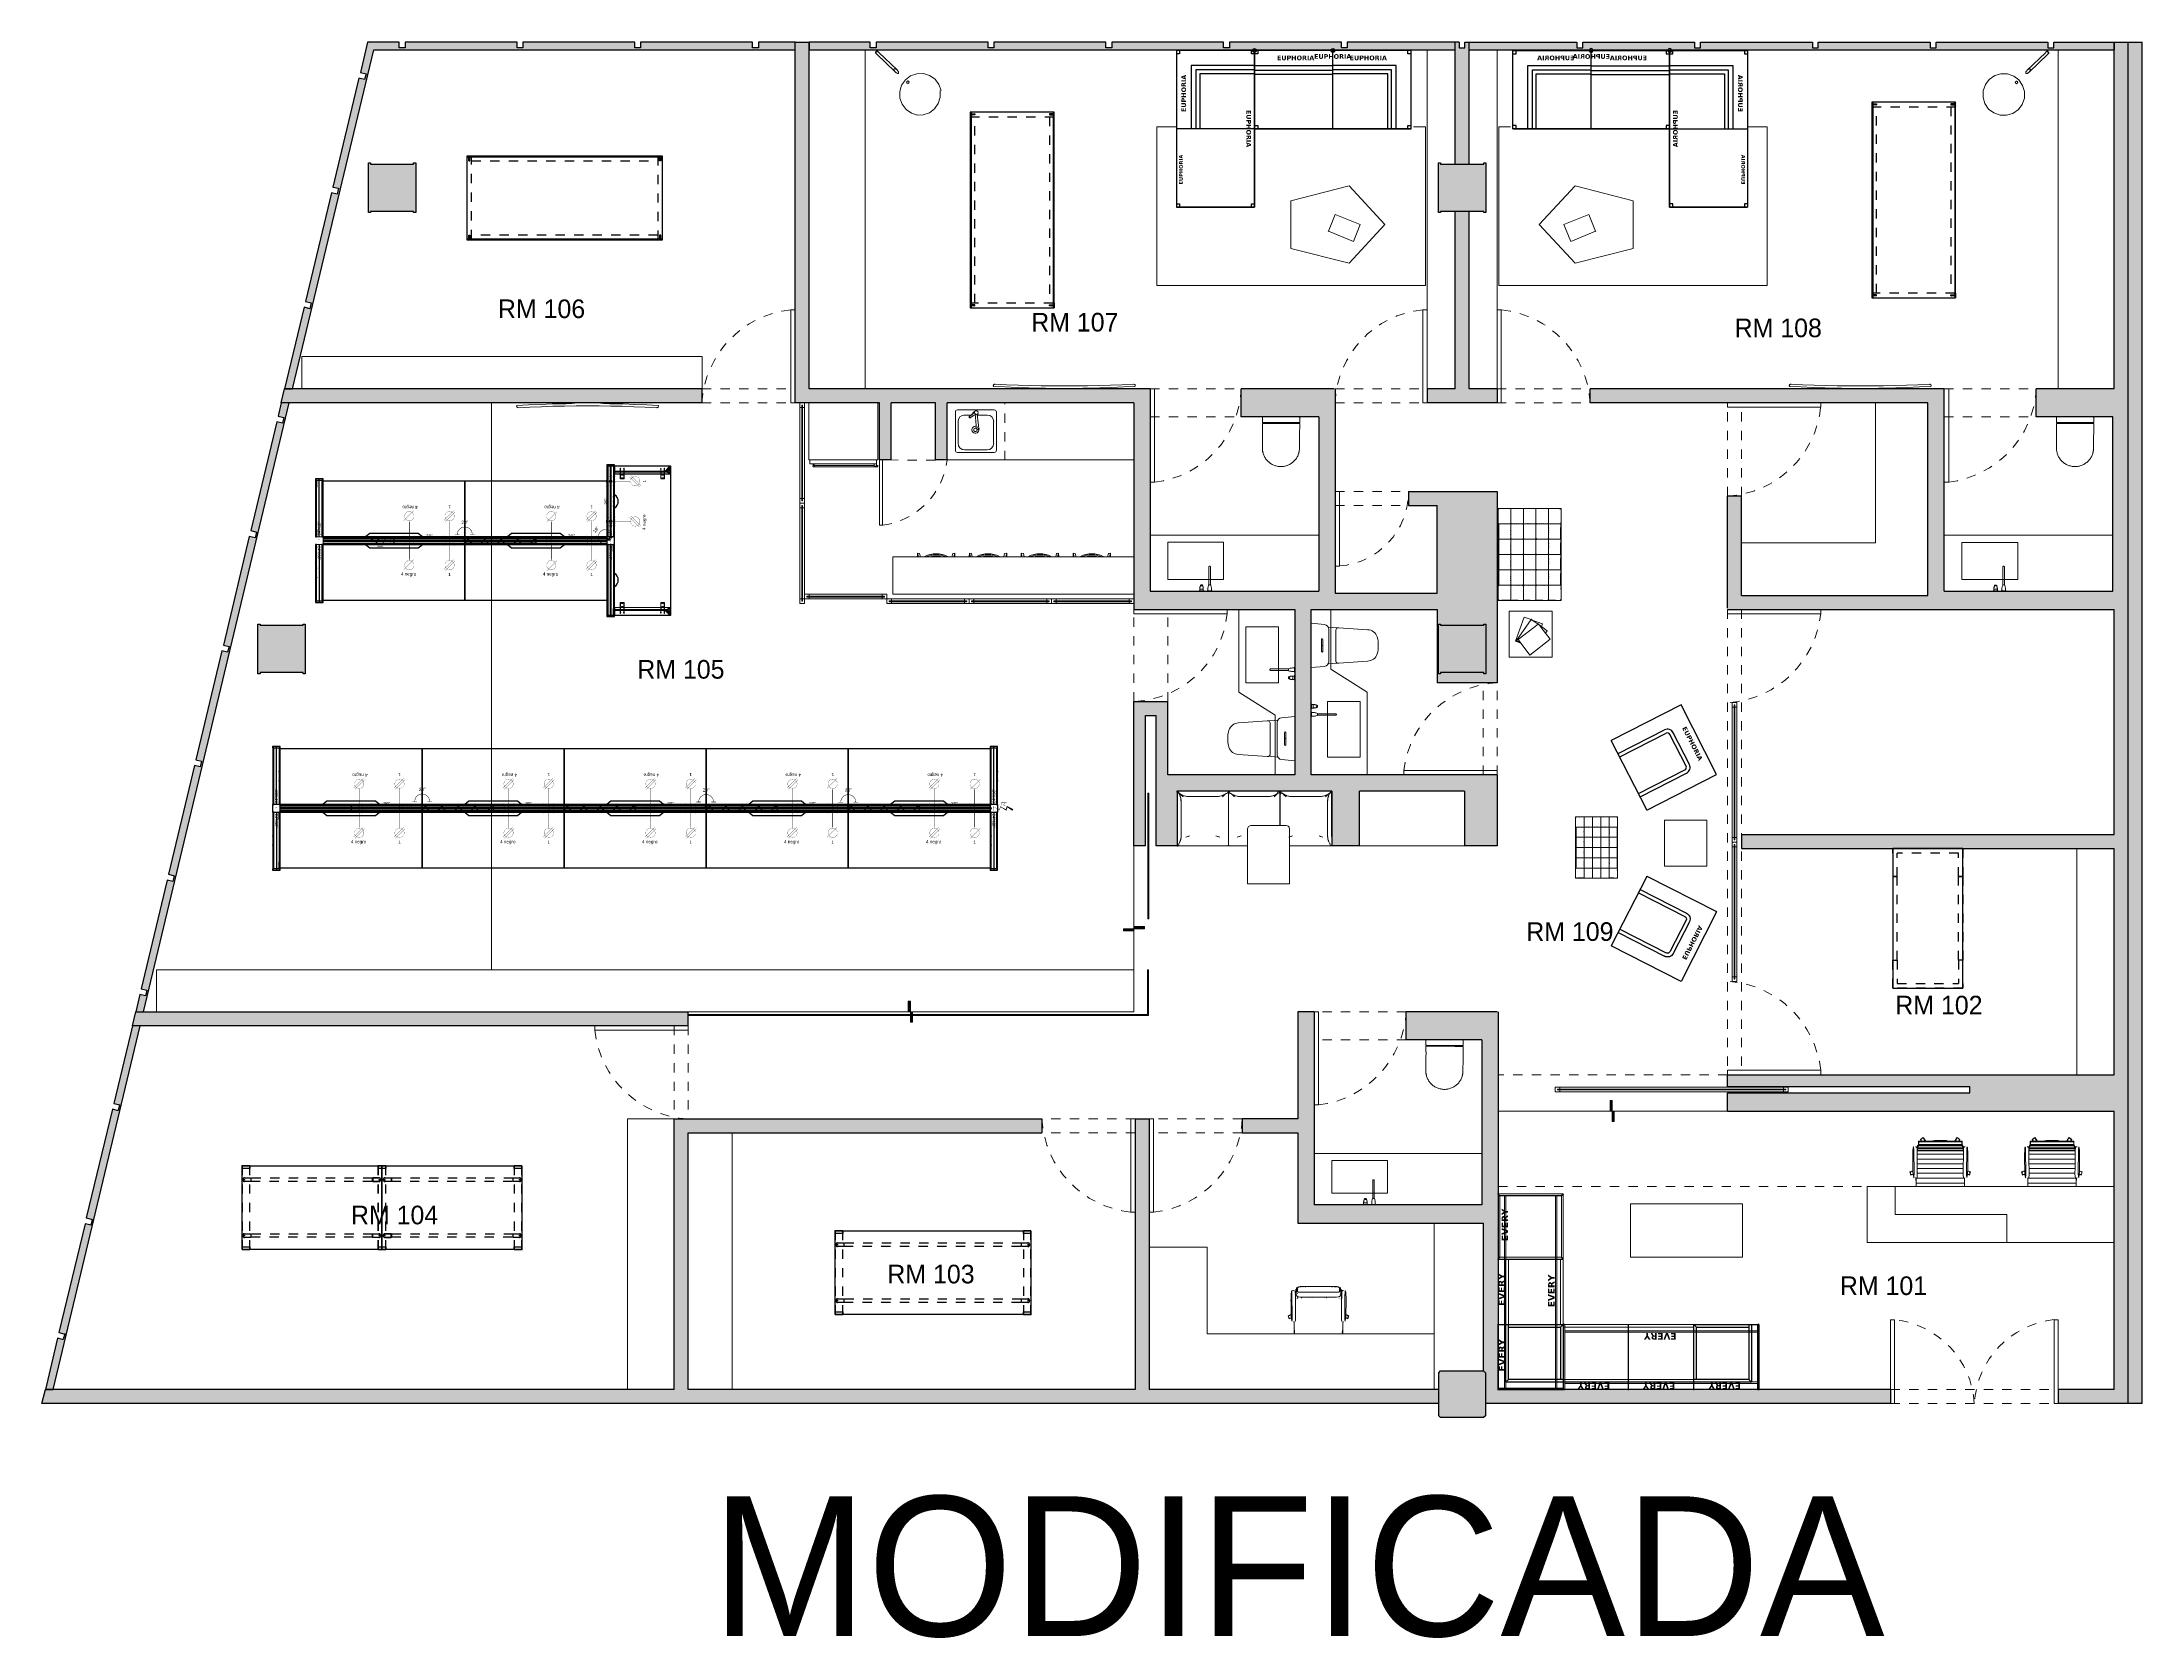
# Model space of a CAD drawing. Header units: metres. Extents: x 44.7 to 67.2, y 8.3 to 25.4.
import ezdxf
from ezdxf.enums import TextEntityAlignment as Align

# ---------------------------------------------------------------- set-up
doc = ezdxf.new("R2010")
doc.units = ezdxf.units.M
for name, pattern in [('ACISOTGL', [3, 2, -1]), ('HIDDEN', [0.375, 0.25, -0.125]), ('HIDDEN2', [0.1875, 0.125, -0.0625])]:
    doc.linetypes.add(name, pattern=pattern)
for name, color, linetype in [('0A_ HATCH', 7, 'Continuous'), ('CC4000', 7, 'Continuous'), ('DD2D', 7, 'Continuous'), ('ELECTRI', 7, 'Continuous'), ('ENFASIS NEW', 7, 'Continuous'), ('GRASSOLERMX', 7, 'Continuous'), ('KSYSTEM', 7, 'Continuous'), ('OIKOS NEW', 7, 'Continuous'), ('SD4000', 7, 'Continuous'), ('TEXT HARNESS', 7, 'Continuous')]:
    doc.layers.add(name, color=color, linetype=linetype)
for name, color, linetype, lineweight in [('0A_CRISTAL', 4, 'Continuous', 5), ('0A_MOBFIJO', 253, 'Continuous', 5), ('0A_MOBILIARIO', 6, 'Continuous', 5), ('0A_MUROS', 7, 'Continuous', 30), ('0A_NIVELES', 2, 'Continuous', 5), ('0A_PROYECCIONES', 3, 'HIDDEN', 5), ('0A_PUERTAS', 8, 'Continuous', 9), ('MOBILIARIO', 1, 'Continuous', 5)]:
    doc.layers.add(name, color=color, linetype=linetype, lineweight=lineweight)
doc.styles.add('ACISOGDT', font='amgdt.shx')
doc.styles.add('ARIAL', font='arial.ttf')

# ---------------------------------------------------------------- blocks, each defined once
blk = doc.blocks.new('*U1')
at = {"color": 4}
for p, q in [((0.05, 0.025), (1.027, 0.025)), ((1.027, 0.005), (0.05, 0.005)), ((1.027, -0.005), (0.05, -0.005)), ((0.05, -0.025), (1.027, -0.025))]:
    blk.add_line(p, q, dxfattribs=at)
for points in [[(0.025, 0.005), (0.025, -0.005), (0.05, -0.005), (0.05, -0.025), (0, -0.025), (0, 0.025), (0.05, 0.025), (0.05, 0.005)], [(1.052, 0.005), (1.052, -0.005), (1.027, -0.005), (1.027, -0.025), (1.077, -0.025), (1.077, 0.025), (1.027, 0.025), (1.027, 0.005)]]:
    blk.add_lwpolyline(points, close=True, dxfattribs=at)
blk = doc.blocks.new('*U2')
at = {"color": 4}
for p, q in [((0.05, 0.025), (2.45, 0.025)), ((2.45, 0.005), (0.05, 0.005)), ((2.45, -0.005), (0.05, -0.005)), ((0.05, -0.025), (2.45, -0.025))]:
    blk.add_line(p, q, dxfattribs=at)
for points in [[(0.025, 0.005), (0.025, -0.005), (0.05, -0.005), (0.05, -0.025), (0, -0.025), (0, 0.025), (0.05, 0.025), (0.05, 0.005)], [(2.475, 0.005), (2.475, -0.005), (2.45, -0.005), (2.45, -0.025), (2.5, -0.025), (2.5, 0.025), (2.45, 0.025), (2.45, 0.005)]]:
    blk.add_lwpolyline(points, close=True, dxfattribs=at)
blk = doc.blocks.new('*U6')
at = {"color": 4}
for p, q in [((0.05, 0.025), (1.447, 0.025)), ((1.447, 0.005), (0.05, 0.005)), ((1.447, -0.005), (0.05, -0.005)), ((0.05, -0.025), (1.447, -0.025))]:
    blk.add_line(p, q, dxfattribs=at)
for points in [[(0.025, 0.005), (0.025, -0.005), (0.05, -0.005), (0.05, -0.025), (0, -0.025), (0, 0.025), (0.05, 0.025), (0.05, 0.005)], [(1.472, 0.005), (1.472, -0.005), (1.447, -0.005), (1.447, -0.025), (1.497, -0.025), (1.497, 0.025), (1.447, 0.025), (1.447, 0.005)]]:
    blk.add_lwpolyline(points, close=True, dxfattribs=at)
blk = doc.blocks.new('faucet')
for p, q in [((21.088, 13.335), (21.087, 13.332)), ((21.087, 13.33), (21.087, 13.332)), ((21.087, 13.137), (21.087, 13.33)), ((21.088, 13.335), (21.089, 13.336)), ((21.091, 13.338), (21.089, 13.336)), ((21.091, 13.338), (21.093, 13.339)), ((21.095, 13.339), (21.093, 13.339)), ((21.095, 13.339), (21.097, 13.339)), ((21.099, 13.338), (21.097, 13.339)), ((21.099, 13.338), (21.101, 13.336)), ((21.102, 13.335), (21.101, 13.336)), ((21.102, 13.335), (21.103, 13.332)), ((21.103, 13.33), (21.103, 13.332)), ((21.103, 13.33), (21.103, 13.33)), ((21.103, 13.137), (21.103, 13.33)), ((20.99, 13.102), (20.989, 13.098)), ((20.989, 13.098), (20.989, 13.094)), ((20.989, 13.094), (20.989, 13.091)), ((20.989, 13.09), (20.989, 13.091)), ((20.989, 13.09), (20.989, 13.09)), ((20.989, 13.09), (20.989, 13.09)), ((20.989, 13.09), (20.989, 13.09)), ((20.99, 13.09), (20.989, 13.09)), ((20.989, 13.09), (20.989, 13.09)), ((20.989, 13.089), (20.989, 13.088)), ((20.989, 13.089), (20.989, 13.089)), ((20.99, 13.089), (20.989, 13.089)), ((20.989, 13.088), (20.989, 13.074)), ((20.991, 13.109), (20.99, 13.107)), ((20.99, 13.107), (20.99, 13.105)), ((20.99, 13.105), (20.99, 13.102)), ((20.99, 13.09), (20.99, 13.089)), ((20.99, 13.09), (20.99, 13.09)), ((21.026, 13.09), (20.99, 13.09)), ((20.99, 13.089), (20.99, 13.089)), ((20.992, 13.115), (20.991, 13.112)), ((20.991, 13.112), (20.991, 13.109)), ((20.993, 13.118), (20.992, 13.115)), ((20.994, 13.121), (20.993, 13.118)), ((20.995, 13.124), (20.994, 13.121)), ((20.996, 13.128), (20.995, 13.124)), ((20.997, 13.132), (20.996, 13.128)), ((20.998, 13.134), (20.997, 13.132)), ((20.999, 13.135), (20.998, 13.134)), ((20.999, 13.136), (20.999, 13.136)), ((20.999, 13.136), (20.999, 13.135)), ((21, 13.136), (20.999, 13.136)), ((20.999, 13.135), (20.999, 13.135)), ((21, 13.136), (21, 13.136)), ((21, 13.136), (21, 13.136)), ((21, 13.136), (21.016, 13.136)), ((21.005, 13.131), (21.006, 13.133)), ((21.005, 13.13), (21.005, 13.131)), ((21.005, 13.129), (21.005, 13.13)), ((21.006, 13.128), (21.005, 13.129)), ((21.006, 13.133), (21.007, 13.133)), ((21.007, 13.127), (21.006, 13.128)), ((21.007, 13.133), (21.008, 13.134)), ((21.008, 13.127), (21.007, 13.127)), ((21.008, 13.134), (21.009, 13.133)), ((21.009, 13.127), (21.008, 13.127)), ((21.009, 13.133), (21.01, 13.133)), ((21.01, 13.128), (21.009, 13.127)), ((21.01, 13.133), (21.011, 13.131)), ((21.011, 13.129), (21.01, 13.128)), ((21.011, 13.131), (21.011, 13.13)), ((21.011, 13.13), (21.011, 13.129)), ((21.017, 13.136), (21.016, 13.136)), ((21.016, 13.136), (21.016, 13.136)), ((21.016, 13.136), (21.016, 13.136)), ((21.017, 13.135), (21.017, 13.136)), ((21.017, 13.136), (21.017, 13.136)), ((21.017, 13.134), (21.017, 13.135)), ((21.017, 13.135), (21.017, 13.135)), ((21.019, 13.132), (21.017, 13.134)), ((21.02, 13.128), (21.019, 13.132)), ((21.021, 13.124), (21.02, 13.128)), ((21.022, 13.121), (21.021, 13.124)), ((21.023, 13.118), (21.022, 13.121)), ((21.024, 13.115), (21.023, 13.118)), ((21.025, 13.112), (21.024, 13.115)), ((21.025, 13.109), (21.025, 13.112)), ((21.026, 13.107), (21.025, 13.109)), ((21.026, 13.105), (21.026, 13.107)), ((21.026, 13.102), (21.026, 13.105)), ((21.027, 13.098), (21.026, 13.102)), ((21.026, 13.089), (21.026, 13.09)), ((21.026, 13.09), (21.026, 13.09)), ((21.027, 13.09), (21.026, 13.09)), ((21.027, 13.089), (21.026, 13.089)), ((21.026, 13.089), (21.026, 13.089)), ((21.027, 13.094), (21.027, 13.098)), ((21.027, 13.091), (21.027, 13.094)), ((21.027, 13.09), (21.027, 13.091)), ((21.027, 13.09), (21.027, 13.09)), ((21.027, 13.09), (21.027, 13.09)), ((21.027, 13.09), (21.027, 13.09)), ((21.027, 13.088), (21.027, 13.089)), ((21.027, 13.089), (21.027, 13.089)), ((21.027, 13.074), (21.027, 13.088)), ((21.078, 13.112), (21.076, 13.104)), ((21.076, 13.104), (21.076, 13.096)), ((21.076, 13.096), (21.076, 13.088)), ((21.076, 13.088), (21.076, 13.074)), ((21.079, 13.12), (21.078, 13.112)), ((21.081, 13.128), (21.079, 13.12)), ((21.084, 13.136), (21.081, 13.128)), ((21.085, 13.137), (21.084, 13.136)), ((21.084, 13.136), (21.084, 13.136)), ((21.085, 13.137), (21.085, 13.137)), ((21.085, 13.137), (21.087, 13.137)), ((21.103, 13.137), (21.087, 13.137)), ((21.104, 13.137), (21.103, 13.137)), ((21.105, 13.137), (21.104, 13.137)), ((21.105, 13.136), (21.105, 13.137)), ((21.106, 13.136), (21.105, 13.136)), ((21.108, 13.128), (21.106, 13.136)), ((21.11, 13.12), (21.108, 13.128)), ((21.112, 13.112), (21.11, 13.12)), ((21.113, 13.104), (21.112, 13.112)), ((21.114, 13.096), (21.113, 13.104)), ((21.114, 13.088), (21.114, 13.096)), ((21.114, 13.074), (21.114, 13.088)), ((20.982, 13.074), (20.981, 13.07)), ((20.981, 13.07), (20.981, 13.069)), ((20.981, 13.07), (20.981, 13.07)), ((20.981, 13.07), (20.981, 13.07)), ((20.981, 13.069), (20.983, 13.069)), ((20.981, 13.069), (20.981, 13.069)), ((20.982, 13.074), (20.982, 13.074)), ((20.982, 13.074), (20.982, 13.074)), ((20.982, 13.074), (20.982, 13.074)), ((20.982, 13.074), (20.982, 13.074)), ((20.989, 13.074), (20.982, 13.074)), ((21.033, 13.069), (20.983, 13.069)), ((21.027, 13.074), (20.989, 13.074)), ((21.034, 13.074), (21.027, 13.074)), ((21.033, 13.069), (21.035, 13.069)), ((21.035, 13.07), (21.034, 13.074)), ((21.034, 13.074), (21.034, 13.074)), ((21.034, 13.074), (21.034, 13.074)), ((21.034, 13.074), (21.034, 13.074)), ((21.034, 13.074), (21.034, 13.074)), ((21.035, 13.069), (21.035, 13.07)), ((21.035, 13.07), (21.035, 13.07)), ((21.035, 13.07), (21.035, 13.07)), ((21.035, 13.069), (21.035, 13.069)), ((21.069, 13.074), (21.068, 13.07)), ((21.068, 13.07), (21.068, 13.069)), ((21.068, 13.07), (21.068, 13.07)), ((21.068, 13.07), (21.068, 13.07)), ((21.068, 13.069), (21.07, 13.069)), ((21.068, 13.069), (21.068, 13.069)), ((21.069, 13.074), (21.069, 13.074)), ((21.069, 13.074), (21.069, 13.074)), ((21.069, 13.074), (21.069, 13.074)), ((21.069, 13.074), (21.069, 13.074)), ((21.076, 13.074), (21.069, 13.074)), ((21.074, 13.069), (21.07, 13.069)), ((21.074, 13.069), (21.076, 13.069)), ((21.114, 13.074), (21.076, 13.074)), ((21.076, 13.069), (21.076, 13.069)), ((21.076, 13.069), (21.076, 13.069)), ((21.114, 13.069), (21.076, 13.069)), ((21.114, 13.069), (21.076, 13.069)), ((21.121, 13.074), (21.114, 13.074)), ((21.114, 13.069), (21.114, 13.069)), ((21.12, 13.069), (21.114, 13.069)), ((21.12, 13.069), (21.121, 13.069)), ((21.122, 13.07), (21.121, 13.074)), ((21.121, 13.074), (21.121, 13.074)), ((21.121, 13.074), (21.121, 13.074)), ((21.121, 13.074), (21.121, 13.074)), ((21.121, 13.074), (21.121, 13.074)), ((21.121, 13.069), (21.122, 13.069)), ((21.122, 13.069), (21.122, 13.07)), ((21.122, 13.07), (21.122, 13.07)), ((21.122, 13.07), (21.122, 13.07))]:
    blk.add_line(p, q)
blk = doc.blocks.new('*U5')
at = {"color": 4}
for p, q in [((0.05, 0.025), (0.834, 0.025)), ((0.834, 0.005), (0.05, 0.005)), ((0.834, -0.005), (0.05, -0.005)), ((0.05, -0.025), (0.834, -0.025))]:
    blk.add_line(p, q, dxfattribs=at)
for points in [[(0.025, 0.005), (0.025, -0.005), (0.05, -0.005), (0.05, -0.025), (0, -0.025), (0, 0.025), (0.05, 0.025), (0.05, 0.005)], [(0.859, 0.005), (0.859, -0.005), (0.834, -0.005), (0.834, -0.025), (0.884, -0.025), (0.884, 0.025), (0.834, 0.025), (0.834, 0.005)]]:
    blk.add_lwpolyline(points, close=True, dxfattribs=at)
blk = doc.blocks.new('desnivel')
at = {"layer": '0A_NIVELES'}
h = blk.add_hatch(color=256, dxfattribs=at)
h.dxf.hatch_style = 1
h.paths.add_polyline_path([(18.362, 15.894), (18.212, 15.894), (18.212, 15.864), (18.362, 15.864)])
h.paths.add_polyline_path([(18.512, 15.924), (18.362, 15.924), (18.362, 15.894), (18.512, 15.894)])
for points in [[(18.212, 15.864), (18.212, 15.894), (18.362, 15.894), (18.362, 15.864)], [(18.362, 15.894), (18.362, 15.924), (18.512, 15.924), (18.512, 15.894)]]:
    blk.add_lwpolyline(points, close=True, dxfattribs=at)
blk = doc.blocks.new('MGEV30102883')
blk.add_line((0, -0.007), (0, -0.693))
at = {"color": 0, "linetype": 'Continuous', "lineweight": 0}
for p, q in [((0, -0.007), (0, -0.693)), ((0.015, -0.693), (0.015, -0.007)), ((0.015, -0.067), (2.085, -0.067)), ((0.015, -0.082), (2.085, -0.082)), ((2.085, -0.007), (2.085, -0.693)), ((2.085, -0.06), (2.085, -0.09)), ((2.1, -0.693), (2.1, -0.007)), ((0.015, -0.64), (0.015, -0.61)), ((0.015, -0.617), (2.085, -0.617)), ((0.015, -0.632), (2.085, -0.632)), ((2.085, -0.61), (2.085, -0.64))]:
    blk.add_line(p, q, dxfattribs=at)
for centre, start, end in [((0.007, -0.007), 0, 180), ((2.093, -0.007), 0, 180), ((0.007, -0.693), 180, 0), ((2.093, -0.693), 180, 0)]:
    blk.add_arc(centre, 0.0075, start, end)
for p in [(0, 0), (0.7, 0), (1.4, 0), (2.1, 0)]:
    blk.add_point(p)
at = {"insert": (0.885, -0.537), "char_height": 0.07, "attachment_point": 1, "style": 'ACISOGDT'}
blk.add_mtext_dynamic_manual_height_columns('{\\fVerdana|b1|i0|c0|p34;\\C5;EVERY}', width=0.24473, gutter_width=0.0274, heights=[0.0664], dxfattribs=at)
blk = doc.blocks.new('MGEV2012S1BI2828')
for p, q in [((0, -0.7), (0, 0)), ((0, 0), (0.7, 0)), ((0.08, -0.7), (0.08, -0.08)), ((0.08, -0.08), (0.7, -0.08)), ((0.08, -0.08), (0.11, -0.11)), ((0.11, -0.7), (0.11, -0.11)), ((0.11, -0.11), (0.7, -0.11)), ((0.67, -0.11), (0.67, -0.67)), ((0.7, 0), (0.7, -0.7)), ((0.67, -0.67), (0.11, -0.67)), ((0.67, -0.67), (0.7, -0.7)), ((0.7, -0.7), (0, -0.7))]:
    blk.add_line(p, q)
blk.add_point((0, 0))
at = {"insert": (0.542, -0.005), "char_height": 0.07, "attachment_point": 3, "style": 'ACISOGDT'}
blk.add_mtext_dynamic_manual_height_columns('{\\fVerdana|b1|i0|c0|p34;\\C5;EVERY}', width=0.24473, gutter_width=0.0274, heights=[0.0664], dxfattribs=at)
blk = doc.blocks.new('MGEV2013S1SB2828')
blk.add_line((0, 0), (0, -0.7))
at = {"color": 0, "linetype": 'Continuous', "lineweight": 0}
for p, q in [((0, -0.7), (0, 0)), ((0, -0.7), (0, 0)), ((0, -0.03), (0, 0)), ((0, -0.03), (0, 0)), ((0, 0), (0.7, 0)), ((0.7, -0.03), (0.7, 0)), ((0, -0.083), (0, -0.03)), ((0, -0.083), (0, -0.03)), ((0, -0.08), (0.7, -0.08)), ((0, -0.083), (0, -0.7)), ((0, -0.083), (0, -0.7)), ((0, -0.11), (0.7, -0.11)), ((0.7, -0.083), (0.7, -0.03)), ((0.7, -0.7), (0.7, -0.083)), ((0.7, -0.67), (0, -0.67)), ((0.7, -0.7), (0, -0.7))]:
    blk.add_line(p, q, dxfattribs=at)
blk.add_point((0, 0))
at = {"insert": (0.199, -0.003), "char_height": 0.07, "attachment_point": 1, "style": 'ACISOGDT'}
blk.add_mtext_dynamic_manual_height_columns('{\\fVerdana|b1|i0|c0|p34;\\C5;EVERY}', width=0.24473, gutter_width=0.0274, heights=[0.0664], dxfattribs=at)
blk = doc.blocks.new('MGEV20612828')
for p, q in [((0, 0), (0, -0.7)), ((0, 0), (0.022, -0.02)), ((0.681, -0.02), (0.7, 0)), ((0, -0.7), (0.022, -0.68)), ((0.681, -0.68), (0.7, -0.7))]:
    blk.add_line(p, q)
at = {"color": 0, "linetype": 'Continuous', "lineweight": 0}
for p, q in [((0, -0.03), (0, 0)), ((0, -0.03), (0, 0)), ((0, 0), (0, -0.7)), ((0.7, 0), (0, 0)), ((0.7, -0.7), (0.7, 0)), ((0, -0.084), (0, -0.03)), ((0, -0.083), (0, -0.03)), ((0.022, -0.02), (0.022, -0.68)), ((0.681, -0.02), (0.022, -0.02)), ((0.681, -0.68), (0.681, -0.02)), ((0, -0.7), (0.7, -0.7)), ((0.022, -0.68), (0.681, -0.68))]:
    blk.add_line(p, q, dxfattribs=at)
blk.add_point((0, 0))
at = {"insert": (0.194, -0.037), "char_height": 0.07, "attachment_point": 1, "style": 'ACISOGDT'}
blk.add_mtext_dynamic_manual_height_columns('{\\fVerdana|b1|i0|c0|p34;\\C5;EVERY}', width=0.24473, gutter_width=0.0274, heights=[0.0664], dxfattribs=at)
blk = doc.blocks.new('KS10103012S1')
at = {"linetype": 'HIDDEN', "ltscale": 0.005}
for points in [[(-0.375, 0), (0.375, 0), (0.375, -0.05)], [(-0.375, -0.05), (-0.375, 0)], [(-0.375, 0), (-0.375, -0.3), (-0.33, -0.3), (-0.33, -0.05)], [(0.375, 0), (0.375, -0.3), (0.33, -0.3), (0.33, -0.05)], [(0.33, -0.05), (-0.33, -0.05)]]:
    blk.add_lwpolyline(points, dxfattribs=at)
blk = doc.blocks.new('KS30103630')
at = {"linetype": 'HIDDEN', "ltscale": 0.005}
for points in [[(0, 0), (0, -0.045), (0.9, -0.045), (0.9, 0), (0, 0)], [(0, -0.75), (0, -0.705), (0.9, -0.705), (0.9, -0.75), (0, -0.75)]]:
    blk.add_lwpolyline(points, dxfattribs=at)
blk = doc.blocks.new('KS4010GA3060SQ')
blk.add_lwpolyline([(0, 0), (0, -0.75), (1.5, -0.75), (1.5, 0), (0, 0)])
blk = doc.blocks.new('CC4010NA3684AB')
blk.add_lwpolyline([(2.1, -0.9), (0, -0.9), (0, 0), (2.1, 0)], close=True)
blk = doc.blocks.new('CW10103628S')
at = {"linetype": 'HIDDEN', "ltscale": 0.003}
blk.add_line((0, -0.9), (0, 0), dxfattribs=at)
at = {"color": 1}
blk.add_line((0.02, -0.15), (0.02, -0.15), dxfattribs=at)
at = {"linetype": 'HIDDEN', "ltscale": 0.003}
for points in [[(0.08, 0), (0, 0), (0, -0.9), (0.08, -0.9)], [(0, -0.03), (0, 0), (0.08, 0), (0.08, -0.03)], [(0, -0.9), (0, -0.87), (0.08, -0.87), (0.08, -0.9)]]:
    blk.add_lwpolyline(points, close=True, dxfattribs=at)
blk.add_point((0, 0))
at = {"color": 1}
for p in [(0.02, -0.15), (0.02, -0.75)]:
    blk.add_point(p, dxfattribs=at)
blk = doc.blocks.new('A$C0A174275')
blk.add_circle((0.015, 0), 0.005)
blk = doc.blocks.new('CW90103684H28')
at = {"linetype": 'HIDDEN', "ltscale": 0.003}
for points in [[(0.073, 0.02), (0.073, -0.02), (0.005, -0.02, -0.414214), (-0.015, 0), (-0.015, 0, -0.414214), (0.005, 0.02)], [(2.067, 0), (2.067, 0, -0.414214), (2.047, -0.02), (1.979, -0.02), (1.979, 0.02), (2.047, 0.02, -0.414214)], [(0.073, -0.58), (0.073, -0.62), (0.005, -0.62, -0.414214), (-0.015, -0.6), (-0.015, -0.6, -0.414214), (0.005, -0.58)], [(2.067, -0.6), (2.067, -0.6, -0.414214), (2.047, -0.62), (1.979, -0.62), (1.979, -0.58), (2.047, -0.58, -0.414214)]]:
    blk.add_lwpolyline(points, format="xyb", close=True, dxfattribs=at)
for points in [[(1.979, 0.015), (0.073, 0.015)], [(0.073, -0.015), (1.979, -0.015)], [(1.979, -0.585), (0.073, -0.585)], [(0.073, -0.615), (1.979, -0.615)]]:
    blk.add_lwpolyline(points, dxfattribs=at)
for centre in [(0, 0), (0, -0.6)]:
    blk.add_circle(centre, 0.005)
for p in [(0, 0), (2.052, 0), (0, -0.6), (2.052, -0.6)]:
    blk.add_point(p)
at = {"color": 1}
for p in [(0, 0), (0, 0), (2.052, 0), (2.052, 0), (0, 0), (2.052, 0), (0, -0.6), (0, -0.6), (0, -0.6), (2.052, -0.6), (2.052, -0.6), (2.052, -0.6)]:
    blk.add_point(p, dxfattribs=at)
at = {"xscale": -1}
for p in [(2.067, 0), (2.067, -0.6)]:
    blk.add_blockref('A$C0A174275', p, dxfattribs=at)
blk = doc.blocks.new('CC4010NA3660AB')
blk.add_lwpolyline([(1.5, -0.9), (0, -0.9), (0, 0), (1.5, 0)], close=True)
blk = doc.blocks.new('CW10103628SI')
at = {"linetype": 'HIDDEN', "ltscale": 0.003}
for p, q in [((-0.04, -0.9), (-0.04, 0)), ((-0.097, -0.13), (-0.097, -0.17)), ((-0.04, -0.13), (-0.097, -0.13)), ((-0.097, -0.17), (-0.04, -0.17)), ((0.04, -0.13), (0.097, -0.13)), ((0.097, -0.17), (0.04, -0.17)), ((0.097, -0.13), (0.097, -0.17)), ((-0.097, -0.77), (-0.097, -0.73)), ((-0.097, -0.73), (-0.04, -0.73)), ((-0.04, -0.77), (-0.097, -0.77)), ((0.097, -0.73), (0.04, -0.73)), ((0.04, -0.77), (0.097, -0.77)), ((0.097, -0.77), (0.097, -0.73))]:
    blk.add_line(p, q, dxfattribs=at)
for points in [[(0.04, 0), (-0.04, 0), (-0.04, -0.9), (0.04, -0.9)], [(-0.04, -0.03), (-0.04, 0), (0.04, 0), (0.04, -0.03)], [(-0.04, -0.9), (-0.04, -0.87), (0.04, -0.87), (0.04, -0.9)]]:
    blk.add_lwpolyline(points, close=True, dxfattribs=at)
blk.add_point((-0.04, 0))
for p in [(-0.024, -0.15), (0.024, -0.15), (-0.024, -0.75), (0.024, -0.75)]:
    blk.add_point(p, dxfattribs=at)
blk = doc.blocks.new('CW90103660H28')
at = {"linetype": 'HIDDEN', "ltscale": 0.003}
for points in [[(0.073, 0.02), (0.073, -0.02), (0.005, -0.02, -0.414214), (-0.015, 0), (-0.015, 0, -0.414214), (0.005, 0.02)], [(1.467, 0), (1.467, 0, -0.414214), (1.447, -0.02), (1.379, -0.02), (1.379, 0.02), (1.447, 0.02, -0.414214)], [(0.073, -0.58), (0.073, -0.62), (0.005, -0.62, -0.414214), (-0.015, -0.6), (-0.015, -0.6, -0.414214), (0.005, -0.58)], [(1.467, -0.6), (1.467, -0.6, -0.414214), (1.447, -0.62), (1.379, -0.62), (1.379, -0.58), (1.447, -0.58, -0.414214)]]:
    blk.add_lwpolyline(points, format="xyb", close=True, dxfattribs=at)
for points in [[(1.379, 0.015), (0.073, 0.015)], [(0.073, -0.015), (1.379, -0.015)], [(1.379, -0.585), (0.073, -0.585)], [(0.073, -0.615), (1.379, -0.615)]]:
    blk.add_lwpolyline(points, dxfattribs=at)
for centre in [(0, 0), (0, -0.6)]:
    blk.add_circle(centre, 0.005)
for p in [(0, 0), (1.452, 0), (0, -0.6), (1.452, -0.6)]:
    blk.add_point(p)
at = {"color": 1}
for p in [(0, 0), (0, 0), (1.452, 0), (1.452, 0), (0, 0), (1.452, 0), (0, -0.6), (0, -0.6), (0, -0.6), (1.452, -0.6), (1.452, -0.6), (1.452, -0.6)]:
    blk.add_point(p, dxfattribs=at)
at = {"xscale": -1}
for p in [(1.467, 0), (1.467, -0.6)]:
    blk.add_blockref('A$C0A174275', p, dxfattribs=at)
blk = doc.blocks.new('OK9011NA3684G5')
h = blk.add_hatch()
h.set_pattern_fill('ANSI31', color=256, scale=0.0015, style=0)
h.paths.add_polyline_path([(0.05, 0), (0, 0), (0, -0.01), (0.019, -0.01), (0.019, -0.05), (0.031, -0.05), (0.031, -0.01), (0.05, -0.01)])
h = blk.add_hatch()
h.set_pattern_fill('ANSI31', color=256, scale=0.0015, style=0)
h.set_pattern_definition([(135, (2.1, 0), (0.0033676, 0.0033676), [])])
h.paths.add_polyline_path([(2.05, 0), (2.1, 0), (2.1, -0.01), (2.081, -0.01), (2.081, -0.05), (2.069, -0.05), (2.069, -0.01), (2.05, -0.01)])
h = blk.add_hatch()
h.set_pattern_fill('ANSI31', color=256, scale=0.0015, style=0)
h.set_pattern_definition([(315, (0, -0.9), (-0.0033676, -0.0033676), [])])
h.paths.add_polyline_path([(0.05, -0.9), (0, -0.9), (0, -0.89), (0.019, -0.89), (0.019, -0.85), (0.031, -0.85), (0.031, -0.89), (0.05, -0.89)])
h = blk.add_hatch()
h.set_pattern_fill('ANSI31', color=256, scale=0.0015, style=0)
h.set_pattern_definition([(225, (2.1, -0.9), (0.0033676, -0.0033676), [])])
h.paths.add_polyline_path([(2.05, -0.9), (2.1, -0.9), (2.1, -0.89), (2.081, -0.89), (2.081, -0.85), (2.069, -0.85), (2.069, -0.89), (2.05, -0.89)])
at = {"linetype": 'ACISOTGL', "ltscale": 0.02}
for p, q in [((0.05, -0.9), (0.05, 0)), ((0.05, -0.05), (2.05, -0.05)), ((2.05, -0.01), (2.05, -0.9)), ((2.05, -0.85), (0.05, -0.85))]:
    blk.add_line(p, q, dxfattribs=at)
for p, q in [((2.05, 0), (2.1, 0)), ((2.05, -0.01), (2.05, 0)), ((0, -0.01), (0.019, -0.01)), ((0.019, -0.05), (0.031, -0.05)), ((0.019, -0.85), (0.031, -0.85))]:
    blk.add_line(p, q)
at = {"ltscale": 0.02}
for p, q in [((0, -0.01), (2.1, -0.01)), ((0, -0.89), (2.1, -0.89))]:
    blk.add_line(p, q, dxfattribs=at)
at = {"color": 0}
for p, q in [((0.019, -0.01), (0.019, -0.05)), ((0.031, -0.05), (0.031, -0.01)), ((2.069, -0.05), (2.069, -0.01)), ((2.081, -0.05), (2.069, -0.05)), ((2.081, -0.01), (2.081, -0.05)), ((0.019, -0.89), (0.019, -0.85)), ((0.031, -0.85), (0.031, -0.89)), ((2.081, -0.85), (2.069, -0.85)), ((2.069, -0.85), (2.069, -0.89)), ((2.081, -0.85), (2.081, -0.89))]:
    blk.add_line(p, q, dxfattribs=at)
blk.add_lwpolyline([(2.1, 0), (0, 0), (0, -0.9), (2.1, -0.9)], close=True, dxfattribs=at)
blk = doc.blocks.new('MGEP30103366')
for p, q in [((1.68, 0), (0, 0)), ((0, 0), (0, -0.84)), ((0.035, 0), (0.035, -0.035)), ((1.645, -0.035), (1.645, 0)), ((1.68, -0.84), (1.68, 0)), ((0.035, -0.035), (0, -0.035)), ((1.68, -0.035), (1.645, -0.035)), ((0, -0.805), (0.035, -0.805)), ((0, -0.84), (1.68, -0.84)), ((0.035, -0.805), (0.035, -0.84)), ((1.645, -0.805), (1.68, -0.805)), ((1.645, -0.84), (1.645, -0.805))]:
    blk.add_line(p, q)
at = {"insert": (0.638, -0.039), "char_height": 0.05, "attachment_point": 1}
blk.add_mtext_dynamic_manual_height_columns('{\\fVerdana|b1|i0|c0|p34;\\C5;EUPHORIA}', width=0.4137, gutter_width=12.5, heights=[0], dxfattribs=at)
blk = doc.blocks.new('MGEP20503333')
for p, q in [((0.84, 0), (0, 0)), ((0, -0.84), (0, 0)), ((0.84, -0.84), (0.84, 0)), ((0.68, -0.16), (0, -0.16)), ((0.631, -0.209), (0, -0.209)), ((0.631, -0.84), (0.631, -0.209)), ((0.68, -0.84), (0.68, -0.16)), ((0.59, -0.25), (0, -0.25)), ((0.59, -0.84), (0.59, -0.25)), ((0.84, -0.84), (0, -0.84))]:
    blk.add_line(p, q)
at = {"insert": (0.18, -0.054), "char_height": 0.05, "attachment_point": 1}
blk.add_mtext_dynamic_manual_height_columns('{\\fVerdana|b1|i0|c0|p34;\\C5;EUPHORIA}', width=0.62633, gutter_width=12.5, heights=[0], dxfattribs=at)
blk = doc.blocks.new('MGEP2013S1SB3333')
at = {"color": 1}
for p, q in [((0.012, -0.014), (-0.017, 0.014)), ((-0.017, -0.014), (0.012, 0.014)), ((0.826, -0.014), (0.856, 0.014)), ((0.856, -0.014), (0.826, 0.014))]:
    blk.add_line(p, q, dxfattribs=at)
for p, q in [((0.001, 0), (-0.003, 0)), ((0.838, 0), (0, 0)), ((0, -0.84), (0, 0)), ((0.837, 0), (0.841, 0)), ((0.84, -0.84), (0.84, 0)), ((0.838, -0.166), (0, -0.166)), ((0.838, -0.215), (0, -0.215)), ((0.84, -0.84), (0.84, 0)), ((0.838, -0.256), (0, -0.256)), ((0.838, -0.84), (0, -0.84)), ((0.838, -0.84), (0.84, -0.84))]:
    blk.add_line(p, q)
for centre in [(-0.003, 0), (0.841, 0)]:
    blk.add_circle(centre, 0.02, dxfattribs=at)
at = {"insert": (0.24, -0.054), "char_height": 0.05, "attachment_point": 1}
blk.add_mtext_dynamic_manual_height_columns('{\\fVerdana|b1|i0|c0|p34;\\C5;EUPHORIA}', width=0.62633, gutter_width=12.5, heights=[0], dxfattribs=at)
blk = doc.blocks.new('MGEP20613333')
for p, q in [((0.84, 0), (0, 0)), ((0, -0.84), (0, 0)), ((0.838, 0), (0.84, 0)), ((0.84, -0.84), (0.84, 0)), ((0.84, -0.84), (0.84, 0)), ((0.84, -0.84), (0, -0.84)), ((0.838, -0.84), (0.84, -0.84))]:
    blk.add_line(p, q)
at = {"insert": (0.242, -0.029), "char_height": 0.04, "attachment_point": 1}
blk.add_mtext_dynamic_manual_height_columns('{\\fVerdana|b1|i0|c0|p34;\\C5;EUPHORIA}', width=0.33615, gutter_width=12.5, heights=[0.321], dxfattribs=at)
blk = doc.blocks.new('MGEP2110S1CB3333')
for p, q in [((0.398, 0.44), (-0.44, 0.44)), ((-0.44, 0.44), (-0.44, -0.4)), ((0.171, 0.23), (-0.21, 0.23)), ((0.4, -0.4), (0.4, 0.44)), ((0.4, -0.4), (0.4, 0.44)), ((-0.28, -0.4), (-0.28, 0.16)), ((-0.24, -0.4), (-0.24, 0.16)), ((0.171, 0.19), (-0.21, 0.19)), ((0.201, -0.4), (0.201, 0.16)), ((0.241, -0.4), (0.241, 0.16)), ((0.398, -0.4), (-0.44, -0.4)), ((0.398, -0.4), (0.4, -0.4))]:
    blk.add_line(p, q)
for centre, radius, start, end in [((-0.21, 0.16), 0.07, 90, 180), ((0.171, 0.16), 0.07, 0, 90), ((-0.21, 0.16), 0.03, 90, 180), ((0.171, 0.16), 0.03, 0, 90)]:
    blk.add_arc(centre, radius, start, end)
at = {"insert": (-0.214, 0.386), "char_height": 0.05, "attachment_point": 1}
blk.add_mtext_dynamic_manual_height_columns('{\\fVerdana|b1|i0|c0|p34;\\C5;EUPHORIA}', width=0.62633, gutter_width=12.5, heights=[0], dxfattribs=at)
blk = doc.blocks.new('DD40102460AB')
at = {"color": 1}
for p, q in [((0.004, -0.004), (-0.004, 0.004)), ((0.004, 0.004), (-0.004, -0.004))]:
    blk.add_line(p, q, dxfattribs=at)
blk.add_lwpolyline([(-0.261, -0.042), (0.261, -0.042), (0.305, -0.007), (0.762, -0.007), (0.762, -0.607), (-0.762, -0.607), (-0.762, -0.007), (-0.305, -0.007)], close=True)
blk.add_point((0, 0), dxfattribs=at)
blk.add_point((0, 0))
blk = doc.blocks.new('DD350524S')
at = {"color": 0, "linetype": 'Continuous', "lineweight": 0}
for p, q in [((-0.002, 0.023), (0, 0.023)), ((-0.002, 0.023), (-0.002, 0.013)), ((-0.002, 0.016), (0, 0.016)), ((-0.002, 0), (-0.002, 0.013)), ((0, 0.013), (-0.002, 0.013)), ((0, 0.013), (0, 0.023)), ((0, 0), (0, 0.013)), ((-0.14, -0.063), (-0.14, -0.065)), ((-0.087, -0.063), (-0.14, -0.063)), ((-0.087, -0.064), (-0.14, -0.064)), ((-0.14, -0.065), (-0.14, -0.1)), ((-0.14, -0.1), (-0.14, -0.103)), ((-0.087, -0.101), (-0.14, -0.101)), ((-0.087, -0.103), (-0.14, -0.103)), ((-0.135, -0.079), (-0.135, -0.086)), ((-0.129, -0.086), (-0.129, -0.079)), ((-0.11, -0.064), (-0.11, -0.063)), ((-0.11, -0.101), (-0.11, -0.103)), ((-0.099, -0.079), (-0.099, -0.086)), ((-0.092, -0.086), (-0.092, -0.079)), ((-0.003, -0.001), (-0.09, -0.001)), ((-0.09, -0.001), (-0.09, -0.003)), ((-0.003, -0.003), (-0.09, -0.003)), ((-0.089, -0.063), (-0.089, -0.003)), ((-0.089, -0.066), (-0.087, -0.066)), ((-0.089, -0.1), (-0.089, -0.066)), ((-0.087, -0.1), (-0.089, -0.1)), ((-0.089, -0.497), (-0.089, -0.103)), ((-0.088, -0.001), (-0.088, -0.003)), ((-0.087, -0.063), (-0.087, -0.003)), ((-0.087, -0.063), (-0.087, -0.063)), ((-0.087, -0.063), (-0.087, -0.063)), ((-0.087, -0.066), (-0.087, -0.063)), ((-0.087, -0.065), (-0.087, -0.063)), ((-0.087, -0.063), (-0.036, -0.063)), ((-0.087, -0.064), (-0.087, -0.064)), ((-0.087, -0.064), (-0.037, -0.064)), ((-0.087, -0.065), (-0.087, -0.1)), ((-0.087, -0.066), (-0.087, -0.066)), ((-0.087, -0.066), (-0.087, -0.066)), ((-0.087, -0.066), (-0.07, -0.066)), ((-0.087, -0.1), (-0.087, -0.066)), ((-0.087, -0.1), (-0.087, -0.1)), ((-0.087, -0.103), (-0.087, -0.1)), ((-0.087, -0.1), (-0.087, -0.1)), ((-0.087, -0.103), (-0.087, -0.1)), ((-0.07, -0.1), (-0.087, -0.1)), ((-0.087, -0.101), (-0.087, -0.101)), ((-0.037, -0.101), (-0.087, -0.101)), ((-0.087, -0.103), (-0.087, -0.103)), ((-0.087, -0.103), (-0.087, -0.103)), ((-0.087, -0.497), (-0.087, -0.103)), ((-0.036, -0.103), (-0.087, -0.103)), ((-0.083, -0.001), (-0.083, -0.003)), ((-0.082, -0.001), (-0.082, -0.003)), ((-0.077, -0.001), (-0.077, -0.003)), ((-0.071, -0.063), (-0.071, -0.066)), ((-0.071, -0.1), (-0.071, -0.103)), ((-0.07, -0.066), (-0.07, -0.063)), ((-0.07, -0.103), (-0.07, -0.1)), ((-0.068, -0.001), (-0.068, -0.003)), ((-0.067, -0.003), (-0.067, -0.569)), ((-0.066, -0.003), (-0.066, -0.569)), ((-0.062, -0.001), (-0.062, -0.003)), ((-0.058, -0.003), (-0.058, -0.575)), ((-0.058, -0.003), (-0.058, -0.574)), ((-0.058, -0.003), (-0.058, -0.574)), ((-0.057, -0.003), (-0.057, -0.572)), ((-0.037, -0.064), (-0.031, -0.064)), ((-0.031, -0.101), (-0.037, -0.101)), ((-0.036, -0.063), (-0.032, -0.063)), ((-0.032, -0.103), (-0.036, -0.103)), ((-0.032, -0.063), (-0.024, -0.063)), ((-0.024, -0.103), (-0.032, -0.103)), ((-0.031, -0.001), (-0.031, -0.003)), ((-0.031, -0.064), (-0.024, -0.064)), ((-0.024, -0.101), (-0.031, -0.101)), ((-0.025, -0.001), (-0.025, -0.003)), ((-0.024, -0.063), (-0.024, -0.064)), ((-0.024, -0.101), (-0.024, -0.103)), ((-0.011, -0.001), (-0.011, -0.003)), ((-0.005, -0.001), (-0.005, -0.003)), ((-0.005, -0.003), (-0.005, -0.595)), ((-0.004, -0.003), (-0.004, -0.595)), ((-0.14, -0.497), (-0.14, -0.499)), ((-0.087, -0.497), (-0.14, -0.497)), ((-0.087, -0.498), (-0.14, -0.498)), ((-0.14, -0.499), (-0.14, -0.534)), ((-0.14, -0.534), (-0.14, -0.537)), ((-0.087, -0.535), (-0.14, -0.535)), ((-0.087, -0.537), (-0.14, -0.537)), ((-0.135, -0.513), (-0.135, -0.52)), ((-0.129, -0.52), (-0.129, -0.513)), ((-0.11, -0.498), (-0.11, -0.497)), ((-0.11, -0.535), (-0.11, -0.537)), ((-0.099, -0.513), (-0.099, -0.52)), ((-0.092, -0.52), (-0.092, -0.513)), ((-0.089, -0.5), (-0.087, -0.5)), ((-0.089, -0.534), (-0.089, -0.5)), ((-0.087, -0.534), (-0.089, -0.534)), ((-0.089, -0.594), (-0.089, -0.537)), ((-0.068, -0.571), (-0.088, -0.593)), ((-0.068, -0.571), (-0.088, -0.593)), ((-0.087, -0.497), (-0.087, -0.497)), ((-0.087, -0.5), (-0.087, -0.497)), ((-0.087, -0.497), (-0.087, -0.497)), ((-0.087, -0.499), (-0.087, -0.497)), ((-0.087, -0.497), (-0.036, -0.497)), ((-0.087, -0.498), (-0.087, -0.498)), ((-0.087, -0.498), (-0.037, -0.498)), ((-0.087, -0.499), (-0.087, -0.534)), ((-0.087, -0.5), (-0.087, -0.5)), ((-0.087, -0.5), (-0.087, -0.5)), ((-0.087, -0.5), (-0.07, -0.5)), ((-0.087, -0.534), (-0.087, -0.5)), ((-0.087, -0.534), (-0.087, -0.534)), ((-0.087, -0.537), (-0.087, -0.534)), ((-0.087, -0.534), (-0.087, -0.534)), ((-0.087, -0.537), (-0.087, -0.534)), ((-0.07, -0.534), (-0.087, -0.534)), ((-0.087, -0.535), (-0.087, -0.535)), ((-0.037, -0.535), (-0.087, -0.535)), ((-0.087, -0.537), (-0.087, -0.537)), ((-0.087, -0.537), (-0.087, -0.537)), ((-0.087, -0.594), (-0.087, -0.537)), ((-0.036, -0.537), (-0.087, -0.537)), ((-0.067, -0.572), (-0.087, -0.594)), ((-0.067, -0.573), (-0.087, -0.594)), ((-0.087, -0.595), (-0.006, -0.595)), ((-0.087, -0.595), (-0.006, -0.595)), ((-0.006, -0.597), (-0.087, -0.597)), ((-0.087, -0.597), (-0.006, -0.597)), ((-0.071, -0.497), (-0.071, -0.5)), ((-0.071, -0.534), (-0.071, -0.537)), ((-0.07, -0.5), (-0.07, -0.497)), ((-0.07, -0.537), (-0.07, -0.534)), ((-0.056, -0.578), (-0.068, -0.578)), ((-0.068, -0.578), (-0.068, -0.595)), ((-0.068, -0.595), (-0.025, -0.595)), ((-0.066, -0.483), (-0.067, -0.483)), ((-0.066, -0.49), (-0.067, -0.49)), ((-0.066, -0.523), (-0.067, -0.523)), ((-0.066, -0.53), (-0.067, -0.53)), ((-0.067, -0.539), (-0.067, -0.569)), ((-0.066, -0.551), (-0.067, -0.551)), ((-0.065, -0.554), (-0.067, -0.554)), ((-0.066, -0.557), (-0.067, -0.557)), ((-0.065, -0.557), (-0.067, -0.557)), ((-0.066, -0.459), (-0.061, -0.459)), ((-0.066, -0.539), (-0.066, -0.569)), ((-0.066, -0.542), (-0.061, -0.542)), ((-0.064, -0.552), (-0.066, -0.552)), ((-0.064, -0.559), (-0.066, -0.559)), ((-0.066, -0.564), (-0.061, -0.564)), ((-0.066, -0.571), (-0.058, -0.574)), ((-0.058, -0.574), (-0.066, -0.571)), ((-0.058, -0.574), (-0.066, -0.571)), ((-0.066, -0.571), (-0.058, -0.574)), ((-0.058, -0.576), (-0.066, -0.572)), ((-0.058, -0.575), (-0.066, -0.572)), ((-0.005, -0.594), (-0.065, -0.539)), ((-0.005, -0.594), (-0.065, -0.539)), ((-0.065, -0.554), (-0.065, -0.557)), ((-0.046, -0.558), (-0.065, -0.558)), ((-0.065, -0.558), (-0.065, -0.568)), ((-0.065, -0.568), (-0.056, -0.568)), ((-0.065, -0.569), (-0.057, -0.573)), ((-0.065, -0.569), (-0.057, -0.572)), ((-0.004, -0.593), (-0.064, -0.538)), ((-0.004, -0.593), (-0.064, -0.538)), ((-0.064, -0.552), (-0.064, -0.559)), ((-0.061, -0.459), (-0.061, -0.564)), ((-0.057, -0.572), (-0.058, -0.574)), ((-0.057, -0.573), (-0.058, -0.574)), ((-0.058, -0.574), (-0.058, -0.576)), ((-0.058, -0.574), (-0.058, -0.575)), ((-0.056, -0.568), (-0.056, -0.578)), ((-0.025, -0.577), (-0.046, -0.558)), ((-0.037, -0.498), (-0.031, -0.498)), ((-0.031, -0.535), (-0.037, -0.535)), ((-0.036, -0.497), (-0.032, -0.497)), ((-0.032, -0.537), (-0.036, -0.537)), ((-0.032, -0.497), (-0.024, -0.497)), ((-0.024, -0.537), (-0.032, -0.537)), ((-0.031, -0.498), (-0.024, -0.498)), ((-0.024, -0.535), (-0.031, -0.535)), ((-0.025, -0.595), (-0.025, -0.577)), ((-0.024, -0.497), (-0.024, -0.498)), ((-0.024, -0.535), (-0.024, -0.537))]:
    blk.add_line(p, q, dxfattribs=at)
for centre, radius, start, end in [((-0.003, 0), 0.00253, 270, 0), ((-0.003, 0), 0.000633, 270, 0), ((-0.132, -0.079), 0.00318, 0, 180), ((-0.132, -0.086), 0.00318, 180, 0), ((-0.096, -0.079), 0.00317, 0, 180), ((-0.096, -0.086), 0.00317, 180, 0), ((-0.034, -0.064), 0.00278, 0, 180), ((-0.034, -0.064), 0.00278, 180, 0), ((-0.034, -0.101), 0.00278, 0, 180), ((-0.034, -0.101), 0.00278, 180, 0), ((-0.132, -0.513), 0.00318, 0, 180), ((-0.132, -0.52), 0.00318, 180, 0), ((-0.096, -0.513), 0.00317, 0, 180), ((-0.096, -0.52), 0.00317, 180, 0), ((-0.043, -0.58), 0.013, 90, 270), ((-0.043, -0.58), 0.0098, 90, 270), ((-0.043, -0.58), 0.0085, 90, 270), ((-0.043, -0.58), 0.008, 90, 270), ((-0.043, -0.58), 0.00675, 0, 180), ((-0.043, -0.58), 0.0065, 90, 270), ((-0.043, -0.58), 0.00675, 180, 0), ((-0.043, -0.58), 0.006, 90, 270), ((-0.043, -0.58), 0.00545, 90, 270), ((-0.043, -0.58), 0.00476, 90, 270), ((-0.043, -0.58), 0.0045, 90, 270), ((-0.043, -0.58), 0.013, 270, 90), ((-0.043, -0.58), 0.0098, 270, 90), ((-0.043, -0.58), 0.0085, 270, 90), ((-0.043, -0.58), 0.008, 270, 90), ((-0.043, -0.58), 0.006, 270, 90), ((-0.043, -0.58), 0.0065, 270, 90), ((-0.043, -0.58), 0.00545, 270, 90), ((-0.043, -0.58), 0.00476, 270, 90), ((-0.043, -0.58), 0.0045, 270, 90), ((-0.034, -0.498), 0.00278, 0, 180), ((-0.034, -0.498), 0.00278, 180, 0), ((-0.034, -0.535), 0.00278, 0, 180), ((-0.034, -0.535), 0.00278, 180, 0)]:
    blk.add_arc(centre, radius, start, end, dxfattribs=at)
for points, weights in [([(-0.088, -0.593), (-0.089, -0.594), (-0.089, -0.595), (-0.088, -0.596)], [1, 0.764882446479, 0.667678019866, 0.708386720159]), ([(-0.088, -0.593), (-0.089, -0.593), (-0.089, -0.594), (-0.089, -0.594)], [1, 0.953611711988, 0.953611711988, 1]), ([(-0.089, -0.594), (-0.089, -0.596), (-0.088, -0.597), (-0.087, -0.597)], [1, 0.804737854124, 0.804737854124, 1]), ([(-0.088, -0.596), (-0.088, -0.596), (-0.087, -0.597), (-0.087, -0.597)], [0.708386720159, 0.737079172857, 0.834283599471, 1]), ([(-0.087, -0.594), (-0.087, -0.595), (-0.087, -0.595), (-0.087, -0.595)], [1, 0.59916604595, 0.59916604595, 1]), ([(-0.087, -0.594), (-0.087, -0.594), (-0.087, -0.594), (-0.087, -0.594)], [1, 0.953611711988, 0.953611711988, 1]), ([(-0.087, -0.594), (-0.087, -0.595), (-0.087, -0.595), (-0.087, -0.595)], [1, 0.804737854124, 0.804737854124, 1]), ([(-0.066, -0.571), (-0.067, -0.571), (-0.067, -0.571), (-0.068, -0.571)], [1, 0.884393166085, 0.884393166085, 1]), ([(-0.066, -0.571), (-0.067, -0.571), (-0.067, -0.571), (-0.068, -0.571)], [1, 0.884174271313, 0.884174271313, 1]), ([(-0.064, -0.538), (-0.065, -0.536), (-0.067, -0.537), (-0.067, -0.539)], [1, 0.59916604595, 0.59916604595, 1]), ([(-0.064, -0.538), (-0.065, -0.536), (-0.067, -0.537), (-0.067, -0.539)], [1, 0.59916604595, 0.59916604595, 1]), ([(-0.067, -0.569), (-0.067, -0.57), (-0.067, -0.57), (-0.066, -0.571)], [1, 0.884393166085, 0.884393166085, 1]), ([(-0.067, -0.569), (-0.067, -0.57), (-0.067, -0.57), (-0.066, -0.571)], [1, 0.884611873459, 0.884611873459, 1]), ([(-0.066, -0.572), (-0.067, -0.572), (-0.067, -0.572), (-0.067, -0.573)], [1, 0.884393166085, 0.884393166085, 1]), ([(-0.066, -0.572), (-0.067, -0.572), (-0.067, -0.572), (-0.067, -0.572)], [1, 0.884174271313, 0.884174271313, 1]), ([(-0.065, -0.539), (-0.065, -0.539), (-0.066, -0.539), (-0.066, -0.539)], [1, 0.59916604595, 0.59916604595, 1]), ([(-0.065, -0.539), (-0.065, -0.539), (-0.066, -0.539), (-0.066, -0.539)], [1, 0.59916604595, 0.59916604595, 1]), ([(-0.066, -0.569), (-0.066, -0.569), (-0.065, -0.569), (-0.065, -0.569)], [1, 0.884393166085, 0.884393166085, 1]), ([(-0.066, -0.569), (-0.066, -0.569), (-0.065, -0.569), (-0.065, -0.569)], [1, 0.884611873459, 0.884611873459, 1]), ([(-0.006, -0.597), (-0.005, -0.597), (-0.004, -0.596), (-0.004, -0.595)], [1, 0.804737854124, 0.804737854124, 1]), ([(-0.006, -0.597), (-0.005, -0.597), (-0.004, -0.596), (-0.004, -0.595)], [1, 0.804737854124, 0.804737854124, 1]), ([(-0.006, -0.595), (-0.005, -0.595), (-0.005, -0.595), (-0.005, -0.595)], [1, 0.804737854124, 0.804737854124, 1]), ([(-0.006, -0.595), (-0.006, -0.595), (-0.005, -0.595), (-0.005, -0.595)], [1, 0.804737854124, 0.804737854124, 1]), ([(-0.005, -0.595), (-0.005, -0.594), (-0.005, -0.594), (-0.005, -0.594)], [1, 0.944706716257, 0.944706716257, 1]), ([(-0.005, -0.595), (-0.005, -0.594), (-0.005, -0.594), (-0.005, -0.594)], [1, 0.944706716257, 0.944706716257, 1]), ([(-0.004, -0.594), (-0.004, -0.594), (-0.004, -0.593), (-0.004, -0.593)], [0.972307865321, 0.947187137372, 0.956417848932, 1]), ([(-0.004, -0.595), (-0.004, -0.594), (-0.004, -0.593), (-0.004, -0.593)], [1, 0.944706716257, 0.944706716257, 1]), ([(-0.004, -0.595), (-0.004, -0.594), (-0.004, -0.594), (-0.004, -0.594)], [1, 0.988288867325, 0.979058155765, 0.972307865321])]:
    blk.add_rational_spline(points, weights, degree=3, dxfattribs=at)
blk = doc.blocks.new('DD350624S')
at = {"color": 0, "linetype": 'Continuous', "lineweight": 0}
for p, q in [((0.002, 0.023), (0, 0.023)), ((0, 0.013), (0, 0.023)), ((0.002, 0.016), (0, 0.016)), ((0, 0), (0, 0.013)), ((0, 0.013), (0.002, 0.013)), ((0.002, 0.023), (0.002, 0.013)), ((0.002, 0), (0.002, 0.013)), ((0.003, -0.001), (0.09, -0.001)), ((0.003, -0.003), (0.09, -0.003)), ((0.004, -0.003), (0.004, -0.595)), ((0.005, -0.001), (0.005, -0.003)), ((0.005, -0.003), (0.005, -0.595)), ((0.011, -0.001), (0.011, -0.003)), ((0.024, -0.063), (0.024, -0.064)), ((0.032, -0.063), (0.024, -0.063)), ((0.031, -0.064), (0.024, -0.064)), ((0.024, -0.101), (0.024, -0.103)), ((0.024, -0.101), (0.031, -0.101)), ((0.024, -0.103), (0.032, -0.103)), ((0.025, -0.001), (0.025, -0.003)), ((0.031, -0.001), (0.031, -0.003)), ((0.037, -0.064), (0.031, -0.064)), ((0.031, -0.101), (0.037, -0.101)), ((0.036, -0.063), (0.032, -0.063)), ((0.032, -0.103), (0.036, -0.103)), ((0.087, -0.063), (0.036, -0.063)), ((0.036, -0.103), (0.087, -0.103)), ((0.087, -0.064), (0.037, -0.064)), ((0.037, -0.101), (0.087, -0.101)), ((0.057, -0.003), (0.057, -0.572)), ((0.058, -0.003), (0.058, -0.574)), ((0.058, -0.003), (0.058, -0.575)), ((0.058, -0.003), (0.058, -0.574)), ((0.062, -0.001), (0.062, -0.003)), ((0.066, -0.003), (0.066, -0.569)), ((0.067, -0.003), (0.067, -0.569)), ((0.068, -0.001), (0.068, -0.003)), ((0.07, -0.066), (0.07, -0.063)), ((0.087, -0.066), (0.07, -0.066)), ((0.07, -0.1), (0.087, -0.1)), ((0.07, -0.103), (0.07, -0.1)), ((0.071, -0.063), (0.071, -0.066)), ((0.071, -0.1), (0.071, -0.103)), ((0.077, -0.001), (0.077, -0.003)), ((0.082, -0.001), (0.082, -0.003)), ((0.083, -0.001), (0.083, -0.003)), ((0.087, -0.063), (0.087, -0.003)), ((0.087, -0.063), (0.087, -0.063)), ((0.087, -0.063), (0.087, -0.063)), ((0.087, -0.066), (0.087, -0.063)), ((0.087, -0.065), (0.087, -0.063)), ((0.087, -0.063), (0.14, -0.063)), ((0.087, -0.064), (0.087, -0.064)), ((0.087, -0.064), (0.14, -0.064)), ((0.087, -0.065), (0.087, -0.1)), ((0.087, -0.066), (0.087, -0.066)), ((0.087, -0.066), (0.087, -0.066)), ((0.089, -0.066), (0.087, -0.066)), ((0.087, -0.1), (0.087, -0.066)), ((0.087, -0.1), (0.087, -0.1)), ((0.087, -0.103), (0.087, -0.1)), ((0.087, -0.1), (0.087, -0.1)), ((0.087, -0.103), (0.087, -0.1)), ((0.087, -0.1), (0.089, -0.1)), ((0.087, -0.101), (0.087, -0.101)), ((0.087, -0.101), (0.14, -0.101)), ((0.087, -0.103), (0.087, -0.103)), ((0.087, -0.103), (0.087, -0.103)), ((0.087, -0.103), (0.14, -0.103)), ((0.087, -0.497), (0.087, -0.103)), ((0.088, -0.001), (0.088, -0.003)), ((0.089, -0.063), (0.089, -0.003)), ((0.089, -0.1), (0.089, -0.066)), ((0.089, -0.497), (0.089, -0.103)), ((0.09, -0.001), (0.09, -0.003)), ((0.092, -0.086), (0.092, -0.079)), ((0.099, -0.079), (0.099, -0.086)), ((0.11, -0.064), (0.11, -0.063)), ((0.11, -0.101), (0.11, -0.103)), ((0.129, -0.086), (0.129, -0.079)), ((0.135, -0.079), (0.135, -0.086)), ((0.14, -0.063), (0.14, -0.065)), ((0.14, -0.065), (0.14, -0.1)), ((0.14, -0.1), (0.14, -0.103)), ((0.004, -0.593), (0.064, -0.538)), ((0.004, -0.593), (0.064, -0.538)), ((0.005, -0.594), (0.065, -0.539)), ((0.005, -0.594), (0.065, -0.539)), ((0.087, -0.595), (0.006, -0.595)), ((0.087, -0.595), (0.006, -0.595)), ((0.087, -0.597), (0.006, -0.597)), ((0.006, -0.597), (0.087, -0.597)), ((0.024, -0.497), (0.024, -0.498)), ((0.032, -0.497), (0.024, -0.497)), ((0.031, -0.498), (0.024, -0.498)), ((0.024, -0.535), (0.024, -0.537)), ((0.024, -0.535), (0.031, -0.535)), ((0.024, -0.537), (0.032, -0.537)), ((0.025, -0.577), (0.046, -0.558)), ((0.025, -0.595), (0.025, -0.577)), ((0.068, -0.595), (0.025, -0.595)), ((0.037, -0.498), (0.031, -0.498)), ((0.031, -0.535), (0.037, -0.535)), ((0.036, -0.497), (0.032, -0.497)), ((0.032, -0.537), (0.036, -0.537)), ((0.087, -0.497), (0.036, -0.497)), ((0.036, -0.537), (0.087, -0.537)), ((0.087, -0.498), (0.037, -0.498)), ((0.037, -0.535), (0.087, -0.535)), ((0.046, -0.558), (0.065, -0.558)), ((0.065, -0.568), (0.056, -0.568)), ((0.056, -0.568), (0.056, -0.578)), ((0.056, -0.578), (0.068, -0.578)), ((0.065, -0.569), (0.057, -0.572)), ((0.065, -0.569), (0.057, -0.573)), ((0.057, -0.572), (0.058, -0.574)), ((0.057, -0.573), (0.058, -0.574)), ((0.058, -0.574), (0.066, -0.571)), ((0.066, -0.571), (0.058, -0.574)), ((0.066, -0.571), (0.058, -0.574)), ((0.058, -0.574), (0.066, -0.571)), ((0.058, -0.575), (0.066, -0.572)), ((0.058, -0.576), (0.066, -0.572)), ((0.058, -0.574), (0.058, -0.575)), ((0.058, -0.574), (0.058, -0.576)), ((0.066, -0.459), (0.061, -0.459)), ((0.061, -0.459), (0.061, -0.564)), ((0.066, -0.542), (0.061, -0.542)), ((0.066, -0.564), (0.061, -0.564)), ((0.064, -0.552), (0.064, -0.559)), ((0.064, -0.552), (0.066, -0.552)), ((0.064, -0.559), (0.066, -0.559)), ((0.065, -0.554), (0.067, -0.554)), ((0.065, -0.554), (0.065, -0.557)), ((0.065, -0.557), (0.067, -0.557)), ((0.065, -0.558), (0.065, -0.568)), ((0.066, -0.483), (0.067, -0.483)), ((0.066, -0.49), (0.067, -0.49)), ((0.066, -0.523), (0.067, -0.523)), ((0.066, -0.53), (0.067, -0.53)), ((0.066, -0.539), (0.066, -0.569)), ((0.066, -0.551), (0.067, -0.551)), ((0.066, -0.557), (0.067, -0.557)), ((0.067, -0.539), (0.067, -0.569)), ((0.067, -0.572), (0.087, -0.594)), ((0.067, -0.573), (0.087, -0.594)), ((0.068, -0.571), (0.088, -0.593)), ((0.068, -0.571), (0.088, -0.593)), ((0.068, -0.578), (0.068, -0.595)), ((0.07, -0.5), (0.07, -0.497)), ((0.087, -0.5), (0.07, -0.5)), ((0.07, -0.534), (0.087, -0.534)), ((0.07, -0.537), (0.07, -0.534)), ((0.071, -0.497), (0.071, -0.5)), ((0.071, -0.534), (0.071, -0.537)), ((0.087, -0.497), (0.087, -0.497)), ((0.087, -0.5), (0.087, -0.497)), ((0.087, -0.497), (0.087, -0.497)), ((0.087, -0.499), (0.087, -0.497)), ((0.087, -0.497), (0.14, -0.497)), ((0.087, -0.498), (0.087, -0.498)), ((0.087, -0.498), (0.14, -0.498)), ((0.087, -0.499), (0.087, -0.534)), ((0.087, -0.5), (0.087, -0.5)), ((0.087, -0.5), (0.087, -0.5)), ((0.089, -0.5), (0.087, -0.5)), ((0.087, -0.534), (0.087, -0.5)), ((0.087, -0.534), (0.087, -0.534)), ((0.087, -0.537), (0.087, -0.534)), ((0.087, -0.534), (0.087, -0.534)), ((0.087, -0.537), (0.087, -0.534)), ((0.087, -0.534), (0.089, -0.534)), ((0.087, -0.535), (0.087, -0.535)), ((0.087, -0.535), (0.14, -0.535)), ((0.087, -0.537), (0.087, -0.537)), ((0.087, -0.537), (0.087, -0.537)), ((0.087, -0.537), (0.14, -0.537)), ((0.087, -0.594), (0.087, -0.537)), ((0.089, -0.534), (0.089, -0.5)), ((0.089, -0.594), (0.089, -0.537)), ((0.092, -0.52), (0.092, -0.513)), ((0.099, -0.513), (0.099, -0.52)), ((0.11, -0.498), (0.11, -0.497)), ((0.11, -0.535), (0.11, -0.537)), ((0.129, -0.52), (0.129, -0.513)), ((0.135, -0.513), (0.135, -0.52)), ((0.14, -0.497), (0.14, -0.499)), ((0.14, -0.499), (0.14, -0.534)), ((0.14, -0.534), (0.14, -0.537))]:
    blk.add_line(p, q, dxfattribs=at)
for centre, radius, start, end in [((0.003, 0), 0.00253, 180, 270), ((0.003, 0), 0.000633, 180, 270), ((0.034, -0.064), 0.00278, 0, 180), ((0.034, -0.064), 0.00278, 180, 0), ((0.034, -0.101), 0.00278, 0, 180), ((0.034, -0.101), 0.00278, 180, 0), ((0.096, -0.079), 0.00317, 0, 180), ((0.096, -0.086), 0.00317, 180, 0), ((0.132, -0.079), 0.00318, 0, 180), ((0.132, -0.086), 0.00318, 180, 0), ((0.043, -0.58), 0.013, 90, 270), ((0.034, -0.498), 0.00278, 0, 180), ((0.034, -0.498), 0.00278, 180, 0), ((0.034, -0.535), 0.00278, 0, 180), ((0.034, -0.535), 0.00278, 180, 0), ((0.043, -0.58), 0.0098, 90, 270), ((0.043, -0.58), 0.0085, 90, 270), ((0.043, -0.58), 0.008, 90, 270), ((0.043, -0.58), 0.00675, 0, 180), ((0.043, -0.58), 0.006, 90, 270), ((0.043, -0.58), 0.0065, 90, 270), ((0.043, -0.58), 0.00675, 180, 0), ((0.043, -0.58), 0.00545, 90, 270), ((0.043, -0.58), 0.00476, 90, 270), ((0.043, -0.58), 0.0045, 90, 270), ((0.043, -0.58), 0.013, 270, 90), ((0.043, -0.58), 0.0098, 270, 90), ((0.043, -0.58), 0.0085, 270, 90), ((0.043, -0.58), 0.008, 270, 90), ((0.043, -0.58), 0.006, 270, 90), ((0.043, -0.58), 0.0065, 270, 90), ((0.043, -0.58), 0.00545, 270, 90), ((0.043, -0.58), 0.00476, 270, 90), ((0.043, -0.58), 0.0045, 270, 90), ((0.096, -0.513), 0.00317, 0, 180), ((0.096, -0.52), 0.00317, 180, 0), ((0.132, -0.513), 0.00318, 0, 180), ((0.132, -0.52), 0.00318, 180, 0)]:
    blk.add_arc(centre, radius, start, end, dxfattribs=at)
for points, weights in [([(0.004, -0.595), (0.004, -0.594), (0.004, -0.593), (0.004, -0.593)], [1, 0.944706716257, 0.944706716257, 1]), ([(0.004, -0.594), (0.004, -0.594), (0.004, -0.593), (0.004, -0.593)], [0.972307865321, 0.947187137372, 0.956417848932, 1]), ([(0.004, -0.595), (0.004, -0.594), (0.004, -0.594), (0.004, -0.594)], [1, 0.988288867325, 0.979058155765, 0.972307865321]), ([(0.006, -0.597), (0.005, -0.597), (0.004, -0.596), (0.004, -0.595)], [1, 0.804737854124, 0.804737854124, 1]), ([(0.006, -0.597), (0.005, -0.597), (0.004, -0.596), (0.004, -0.595)], [1, 0.804737854124, 0.804737854124, 1]), ([(0.005, -0.595), (0.005, -0.594), (0.005, -0.594), (0.005, -0.594)], [1, 0.944706716257, 0.944706716257, 1]), ([(0.005, -0.595), (0.005, -0.594), (0.005, -0.594), (0.005, -0.594)], [1, 0.944706716257, 0.944706716257, 1]), ([(0.006, -0.595), (0.006, -0.595), (0.005, -0.595), (0.005, -0.595)], [1, 0.804737854124, 0.804737854124, 1]), ([(0.006, -0.595), (0.005, -0.595), (0.005, -0.595), (0.005, -0.595)], [1, 0.804737854124, 0.804737854124, 1]), ([(0.064, -0.538), (0.065, -0.536), (0.067, -0.537), (0.067, -0.539)], [1, 0.59916604595, 0.59916604595, 1]), ([(0.064, -0.538), (0.065, -0.536), (0.067, -0.537), (0.067, -0.539)], [1, 0.59916604595, 0.59916604595, 1]), ([(0.065, -0.539), (0.065, -0.539), (0.066, -0.539), (0.066, -0.539)], [1, 0.59916604595, 0.59916604595, 1]), ([(0.065, -0.539), (0.065, -0.539), (0.066, -0.539), (0.066, -0.539)], [1, 0.59916604595, 0.59916604595, 1]), ([(0.066, -0.569), (0.066, -0.569), (0.065, -0.569), (0.065, -0.569)], [1, 0.884611873459, 0.884611873459, 1]), ([(0.066, -0.569), (0.066, -0.569), (0.065, -0.569), (0.065, -0.569)], [1, 0.884393166085, 0.884393166085, 1]), ([(0.067, -0.569), (0.067, -0.57), (0.067, -0.57), (0.066, -0.571)], [1, 0.884611873459, 0.884611873459, 1]), ([(0.067, -0.569), (0.067, -0.57), (0.067, -0.57), (0.066, -0.571)], [1, 0.884393166085, 0.884393166085, 1]), ([(0.066, -0.571), (0.067, -0.571), (0.067, -0.571), (0.068, -0.571)], [1, 0.884174271313, 0.884174271313, 1]), ([(0.066, -0.571), (0.067, -0.571), (0.067, -0.571), (0.068, -0.571)], [1, 0.884393166085, 0.884393166085, 1]), ([(0.066, -0.572), (0.067, -0.572), (0.067, -0.572), (0.067, -0.572)], [1, 0.884174271313, 0.884174271313, 1]), ([(0.066, -0.572), (0.067, -0.572), (0.067, -0.572), (0.067, -0.573)], [1, 0.884393166085, 0.884393166085, 1]), ([(0.089, -0.594), (0.089, -0.596), (0.088, -0.597), (0.087, -0.597)], [1, 0.804737854124, 0.804737854124, 1]), ([(0.087, -0.594), (0.087, -0.594), (0.087, -0.594), (0.087, -0.594)], [1, 0.953611711988, 0.953611711988, 1]), ([(0.087, -0.594), (0.087, -0.595), (0.087, -0.595), (0.087, -0.595)], [1, 0.804737854124, 0.804737854124, 1]), ([(0.087, -0.594), (0.087, -0.595), (0.087, -0.595), (0.087, -0.595)], [1, 0.59916604595, 0.59916604595, 1]), ([(0.088, -0.596), (0.088, -0.596), (0.087, -0.597), (0.087, -0.597)], [0.708386720159, 0.737079172857, 0.83428359947, 1]), ([(0.088, -0.593), (0.089, -0.593), (0.089, -0.594), (0.089, -0.594)], [1, 0.953611711988, 0.953611711988, 1]), ([(0.088, -0.593), (0.089, -0.594), (0.089, -0.595), (0.088, -0.596)], [1, 0.76488244648, 0.667678019866, 0.708386720159])]:
    blk.add_rational_spline(points, weights, degree=3, dxfattribs=at)
blk = doc.blocks.new('829030')
at = {"color": 1}
for points in [[(0.1, 0.009, 0.005, 0.005, 0), (0.118, -0.009, 0.005, 0.005, 0), (0.136, 0.009, 0.005, 0.005, 0), (0.154, -0.009, 0.005, 0.005, 0), (0.172, 0.009, 0.005, 0.005, 0), (0.19, -0.009, 0.005, 0.005, 0), (0.208, 0.009, 0.005, 0.005, 0), (0.226, -0.009, 0.005, 0.005, 0), (0.244, 0.009, 0.005, 0.005, 0), (0.262, -0.009, 0.005, 0.005, 0), (0.28, 0.009, 0.005, 0.005, 0), (0.298, -0.009, 0.005, 0.005, 0), (0.316, 0.009, 0.005, 0.005, 0), (0.334, -0.009, 0.005, 0.005, 0), (0.352, 0.009, 0.005, 0.005, 0), (0.37, -0.009, 0.005, 0.005, 0), (0.388, 0.009, 0.005, 0.005, 0), (0.406, -0.009, 0.005, 0.005, 0), (0.424, 0.009, 0.005, 0.005, 0), (0.442, -0.009, 0.005, 0.005, 0), (0.46, 0.009, 0.005, 0.005, 0), (0.478, -0.009, 0.005, 0.005, 0), (0.496, 0.009, 0.005, 0.005, 0), (0.514, -0.009, 0.005, 0.005, 0), (0.532, 0.009, 0.005, 0.005, 0), (0.55, -0.009, 0, 0, 0)], [(0.676, 0.009, 0.005, 0.005, 0), (0.658, -0.009, 0.005, 0.005, 0), (0.64, 0.009, 0.005, 0.005, 0), (0.622, -0.009, 0.005, 0.005, 0), (0.604, 0.009, 0.005, 0.005, 0), (0.586, -0.009, 0.005, 0.005, 0), (0.568, 0.009, 0.005, 0.005, 0), (0.55, -0.009, 0, 0, 0)]]:
    blk.add_lwpolyline(points, format="xyseb", dxfattribs=at)
at = {"color": 1, "const_width": 0.002}
for points in [[(0.138, 0.027), (0.112, 0.053)], [(0.192, 0.027), (0.218, 0.053)], [(0.57, 0.027), (0.544, 0.053)], [(0.624, 0.027), (0.65, 0.053)], [(0.138, -0.027), (0.112, -0.053)], [(0.192, -0.027), (0.218, -0.053)], [(0.57, -0.027), (0.544, -0.053)], [(0.624, -0.027), (0.65, -0.053)]]:
    blk.add_lwpolyline(points, dxfattribs=at)
for points in [[(0.165, -0.05, -1), (0.165, 0.05, -1)], [(0.597, -0.05, 1), (0.597, 0.05, 1)]]:
    blk.add_lwpolyline(points, format="xyb", close=True, dxfattribs=at)
at = {"color": 1}
blk.add_circle((0, 0), 0.0125, dxfattribs=at)
blk.add_point((0, 0), dxfattribs=at)
at = {"layer": 'TEXT HARNESS', "color": 1, "style": 'ARIAL'}
blk.add_text('30"', height=0.0347, dxfattribs=at).set_placement((0.381, 0.05), align=Align.MIDDLE)
blk = doc.blocks.new('*X31')
at = {"color": 0}
for p, q in [((7.969, 4.936), (7.935, 4.97)), ((7.941, 4.936), (7.994, 4.989)), ((8.145, 4.936), (8.092, 4.989)), ((8.118, 4.936), (8.171, 4.989)), ((8.322, 4.936), (8.269, 4.989)), ((8.295, 4.936), (8.348, 4.989)), ((8.499, 4.936), (8.446, 4.989)), ((8.472, 4.936), (8.525, 4.989)), ((8.676, 4.936), (8.623, 4.989)), ((8.648, 4.936), (8.697, 4.985))]:
    blk.add_line(p, q, dxfattribs=at)
blk = doc.blocks.new('808630')
at = {"color": 5}
for p, q in [((-0.762, 0), (0, 0)), ((-0.762, -0.053), (-0.762, 0)), ((0, 0), (0, -0.053)), ((0, -0.053), (-0.762, -0.053))]:
    blk.add_line(p, q, dxfattribs=at)
blk.add_blockref('*X31', (-8.697, -4.989), dxfattribs=at)
blk = doc.blocks.new('818072')
at = {"color": 1}
blk.add_lwpolyline([(0.04, 0.018, 0, 0.005, 0), (0.101, -0.018, 0.005, 0.005, 0), (0.112, 0.018, 0.005, 0.01, 0), (0.173, -0.018, 0.01, 0.01, 0), (0.184, 0.018, 0.01, 0.02, 0), (0.245, -0.018, 0.02, 0.02, 0)], format="xyseb", dxfattribs=at)
at = {"color": 1, "const_width": 0.005}
blk.add_lwpolyline([(0.04, 0.025), (0.04, -0.025)], dxfattribs=at)
at = {"color": 1}
blk.add_circle((0, 0), 0.0125, dxfattribs=at)
blk.add_point((0, 0), dxfattribs=at)
at = {"layer": 'TEXT HARNESS', "color": 1, "style": 'ARIAL'}
blk.add_text('72"', height=0.0347, dxfattribs=at).set_placement((0.148, 0.05), align=Align.MIDDLE)
blk = doc.blocks.new('8065E1C')
at = {"color": 1}
for points, const_width in [([(-0.06, -0.309), (0.046, -0.203)], 0.002), ([(-0.046, -0.323), (0.06, -0.217)], 0.002), ([(0.025, -0.04), (-0.025, -0.04)], 0.005)]:
    blk.add_lwpolyline(points, dxfattribs=dict(at, const_width=const_width))
at = {"color": 1, "const_width": 0.002}
blk.add_lwpolyline([(-0.05, -0.263, -1), (0.05, -0.263, -1)], format="xyb", close=True, dxfattribs=at)
at = {"color": 1}
blk.add_lwpolyline([(0, -0.04, 0.005, 0.005, 0), (0, -0.165, 0.025, 0, 0), (0, -0.211, 0, 0, 0)], format="xyseb", dxfattribs=at)
blk.add_circle((0, 0), 0.0125, dxfattribs=at)
blk.add_point((0, 0), dxfattribs=at)
at = {"layer": 'TEXT HARNESS', "color": 1, "style": 'ARIAL'}
blk.add_text('1', height=0.0347, dxfattribs=at).set_placement((0, -0.363), align=Align.MIDDLE)
blk = doc.blocks.new('8065E4C')
at = {"color": 1}
for points, const_width in [([(-0.06, -0.309), (0.046, -0.203)], 0.002), ([(-0.046, -0.323), (0.06, -0.217)], 0.002), ([(0.025, -0.04), (-0.025, -0.04)], 0.005)]:
    blk.add_lwpolyline(points, dxfattribs=dict(at, const_width=const_width))
at = {"color": 1, "const_width": 0.002}
blk.add_lwpolyline([(-0.05, -0.263, -1), (0.05, -0.263, -1)], format="xyb", close=True, dxfattribs=at)
at = {"color": 1}
blk.add_lwpolyline([(0, -0.04, 0.005, 0.005, 0), (0, -0.165, 0.025, 0, 0), (0, -0.211, 0, 0, 0)], format="xyseb", dxfattribs=at)
blk.add_circle((0, 0), 0.0125, dxfattribs=at)
blk.add_point((0, 0), dxfattribs=at)
at = {"layer": 'TEXT HARNESS', "color": 1, "style": 'ARIAL'}
blk.add_text('4 negro', height=0.0347, dxfattribs=at).set_placement((-0.008, -0.363), align=Align.MIDDLE)
blk = doc.blocks.new('817720')
at = {"color": 3, "const_width": 0.005}
for points in [[(-0.055, 0.04), (-0.105, 0.04)], [(0.055, 0.04), (0.105, 0.04)]]:
    blk.add_lwpolyline(points, dxfattribs=at)
blk.add_lwpolyline([(0.08, 0.04, 1), (-0.08, 0.04)], format="xyb", dxfattribs=at)
at = {"color": 3}
blk.add_circle((0, 0), 0.0125, dxfattribs=at)
blk.add_point((0, 0), dxfattribs=at)
at = {"layer": 'TEXT HARNESS', "color": 3, "style": 'ARIAL'}
blk.add_text('20"', height=0.0347, dxfattribs=at).set_placement((0, 0.17), align=Align.MIDDLE)
blk = doc.blocks.new('SD40102463ABA')
for points in [[(1.296, 0), (1.606, 0), (1.606, -0.6), (0, -0.6), (0, 0), (0.31, 0)], [(0.452, 0), (1.154, 0)]]:
    blk.add_lwpolyline(points)
for centre in [(0.381, 0.043), (1.225, 0.043)]:
    blk.add_arc(centre, 0.083, 211.203, 328.797)
blk = doc.blocks.new('817718')
at = {"color": 3, "const_width": 0.005}
for points in [[(-0.055, 0.04), (-0.105, 0.04)], [(0.055, 0.04), (0.105, 0.04)]]:
    blk.add_lwpolyline(points, dxfattribs=at)
blk.add_lwpolyline([(0.08, 0.04, 1), (-0.08, 0.04)], format="xyb", dxfattribs=at)
at = {"color": 3}
blk.add_circle((0, 0), 0.0125, dxfattribs=at)
blk.add_point((0, 0), dxfattribs=at)
at = {"layer": 'TEXT HARNESS', "color": 3, "style": 'ARIAL'}
blk.add_text('18"', height=0.0347, dxfattribs=at).set_placement((0, 0.17), align=Align.MIDDLE)
blk = doc.blocks.new('DD101060302D')
at = {"color": 6, "linetype": 'Continuous', "lineweight": 0}
for p, q in [((0, -0.025), (0, 0.025)), ((0.002, 0.027), (0.021, 0.027)), ((0.002, 0.027), (0.022, 0.027)), ((0.075, 0.027), (0.021, 0.027)), ((0.075, 0.027), (0.075, 0.027)), ((0.076, 0.026), (0.076, 0.034)), ((1.448, 0.034), (0.076, 0.034)), ((1.448, 0.034), (1.448, 0.026)), ((1.449, 0.027), (1.503, 0.027)), ((1.449, 0.027), (1.449, 0.027)), ((1.522, 0.027), (1.502, 0.027)), ((1.522, 0.027), (1.503, 0.027)), ((1.524, -0.025), (1.524, 0.025)), ((0.025, -0.028), (0.002, -0.028)), ((0.025, -0.028), (0.075, -0.028)), ((0.075, -0.028), (0.075, -0.028)), ((0.076, -0.034), (0.076, -0.026)), ((1.448, -0.034), (0.076, -0.034)), ((1.448, -0.026), (1.448, -0.034)), ((1.449, -0.028), (1.449, -0.028)), ((1.499, -0.028), (1.449, -0.028)), ((1.499, -0.028), (1.522, -0.028))]:
    blk.add_line(p, q, dxfattribs=at)
at = {"color": 6}
for p, q in [((0.758, 0.038), (0.766, 0.031)), ((0.758, 0.031), (0.766, 0.038)), ((0.762, 0.034), (0.762, -0.034)), ((0.758, -0.038), (0.766, -0.031)), ((0.758, -0.031), (0.766, -0.038))]:
    blk.add_line(p, q, dxfattribs=at)
for centre in [(0.712, -0.034), (0.812, -0.034)]:
    blk.add_circle(centre, 0.005, dxfattribs=at)
at = {"color": 6, "linetype": 'Continuous', "lineweight": 0}
for centre, radius, start, end in [((0.002, 0.025), 0.00203, 90, 180), ((0.075, 0.026), 0.00151, 10.021, 90), ((0.075, 0.026), 0.00151, 0, 10.021), ((1.449, 0.026), 0.00151, 169.979, 180), ((1.449, 0.026), 0.00151, 169.979, 180), ((1.449, 0.026), 0.00151, 90, 169.979), ((1.522, 0.025), 0.00203, 0, 90), ((0.002, -0.025), 0.00203, 180, 270), ((0.075, -0.026), 0.00151, 270, 349.979), ((0.075, -0.026), 0.00151, 349.979, 0), ((1.449, -0.026), 0.00151, 180, 190.021), ((1.449, -0.026), 0.00151, 180, 190.021), ((1.449, -0.026), 0.00151, 190.021, 270), ((1.522, -0.025), 0.00203, 270, 0)]:
    blk.add_arc(centre, radius, start, end, dxfattribs=at)
at = {"color": 6}
for p in [(0.762, 0.034), (0.762, -0.034)]:
    blk.add_point(p, dxfattribs=at)
at = {"char_height": 0.03, "attachment_point": 1}
for s, insert in [('60"X30"', (0.017, 0.015)), ('30"', (0.692, 0.015)), ('30"', (1.385, 0.015))]:
    blk.add_mtext_dynamic_manual_height_columns(s, width=75.49402, gutter_width=12.5, heights=[0], dxfattribs=dict(at, insert=insert))
blk = doc.blocks.new('SPACE_DD10106030')
blk.add_blockref('DD101060302D', (0, 0))
blk = doc.blocks.new('DD101024302D')
at = {"color": 6, "linetype": 'Continuous', "lineweight": 0}
for p, q in [((0, -0.025), (0, 0.025)), ((0.002, 0.027), (0.021, 0.027)), ((0.002, 0.027), (0.022, 0.027)), ((0.075, 0.027), (0.021, 0.027)), ((0.075, 0.027), (0.075, 0.027)), ((0.077, 0.026), (0.077, 0.034)), ((0.533, 0.034), (0.077, 0.034)), ((0.533, 0.034), (0.533, 0.026)), ((0.535, 0.027), (0.589, 0.027)), ((0.535, 0.027), (0.535, 0.027)), ((0.608, 0.027), (0.588, 0.027)), ((0.608, 0.027), (0.589, 0.027)), ((0.61, -0.025), (0.61, 0.025)), ((0.025, -0.028), (0.002, -0.028)), ((0.025, -0.028), (0.075, -0.028)), ((0.075, -0.028), (0.075, -0.028)), ((0.077, -0.034), (0.077, -0.026)), ((0.533, -0.034), (0.077, -0.034)), ((0.533, -0.026), (0.533, -0.034)), ((0.535, -0.028), (0.535, -0.028)), ((0.585, -0.028), (0.535, -0.028)), ((0.585, -0.028), (0.608, -0.028))]:
    blk.add_line(p, q, dxfattribs=at)
at = {"color": 6}
for p, q in [((0.301, 0.038), (0.309, 0.031)), ((0.301, 0.031), (0.309, 0.038)), ((0.301, -0.038), (0.309, -0.031)), ((0.301, -0.031), (0.309, -0.038))]:
    blk.add_line(p, q, dxfattribs=at)
for centre in [(0.255, -0.034), (0.355, -0.034)]:
    blk.add_circle(centre, 0.005, dxfattribs=at)
at = {"color": 6, "linetype": 'Continuous', "lineweight": 0}
for centre, radius, start, end in [((0.002, 0.025), 0.00203, 90, 180), ((0.075, 0.026), 0.00151, 10.021, 90), ((0.075, 0.026), 0.00151, 0, 10.021), ((0.535, 0.026), 0.00151, 169.979, 180), ((0.535, 0.026), 0.00151, 169.979, 180), ((0.535, 0.026), 0.00151, 90, 169.979), ((0.608, 0.025), 0.00203, 0, 90), ((0.002, -0.025), 0.00203, 180, 270), ((0.075, -0.026), 0.00151, 270, 349.979), ((0.075, -0.026), 0.00151, 349.979, 0), ((0.535, -0.026), 0.00151, 180, 190.021), ((0.535, -0.026), 0.00151, 180, 190.021), ((0.535, -0.026), 0.00151, 190.021, 270), ((0.608, -0.025), 0.00203, 270, 0)]:
    blk.add_arc(centre, radius, start, end, dxfattribs=at)
at = {"color": 6}
for p in [(0.305, 0.034), (0.305, -0.034)]:
    blk.add_point(p, dxfattribs=at)
at = {"insert": (0.017, 0.015), "char_height": 0.03, "attachment_point": 1}
blk.add_mtext_dynamic_manual_height_columns('24"X30"', width=75.49402, gutter_width=12.5, heights=[0], dxfattribs=at)
blk = doc.blocks.new('SPACE_DD10102430')
blk.add_blockref('DD101024302D', (0, 0))
blk = doc.blocks.new('DD3021302D')
for p, q in [((0, 0.041), (0, -0.041)), ((0.012, 0.041), (0, 0.041)), ((0.012, -0.041), (0.012, 0.041)), ((0, -0.041), (0.012, -0.041))]:
    blk.add_line(p, q)
blk = doc.blocks.new('SPACE_DD302130')
blk.add_blockref('DD3021302D', (0, 0))
blk = doc.blocks.new('DD101030302D')
at = {"color": 6, "linetype": 'Continuous', "lineweight": 0}
for p, q in [((0, -0.025), (0, 0.025)), ((0.002, 0.027), (0.021, 0.027)), ((0.002, 0.027), (0.022, 0.027)), ((0.075, 0.027), (0.021, 0.027)), ((0.075, 0.027), (0.075, 0.027)), ((0.077, 0.026), (0.077, 0.034)), ((0.685, 0.034), (0.077, 0.034)), ((0.685, 0.034), (0.685, 0.026)), ((0.687, 0.027), (0.741, 0.027)), ((0.687, 0.027), (0.687, 0.027)), ((0.76, 0.027), (0.74, 0.027)), ((0.76, 0.027), (0.741, 0.027)), ((0.762, -0.025), (0.762, 0.025)), ((0.025, -0.028), (0.002, -0.028)), ((0.025, -0.028), (0.075, -0.028)), ((0.075, -0.028), (0.075, -0.028)), ((0.077, -0.034), (0.077, -0.026)), ((0.685, -0.034), (0.077, -0.034)), ((0.685, -0.026), (0.685, -0.034)), ((0.687, -0.028), (0.687, -0.028)), ((0.737, -0.028), (0.687, -0.028)), ((0.737, -0.028), (0.76, -0.028))]:
    blk.add_line(p, q, dxfattribs=at)
at = {"color": 6}
for p, q in [((0.377, 0.038), (0.385, 0.031)), ((0.377, 0.031), (0.385, 0.038)), ((0.377, -0.038), (0.385, -0.031)), ((0.377, -0.031), (0.385, -0.038))]:
    blk.add_line(p, q, dxfattribs=at)
for centre in [(0.331, -0.034), (0.431, -0.034)]:
    blk.add_circle(centre, 0.005, dxfattribs=at)
at = {"color": 6, "linetype": 'Continuous', "lineweight": 0}
for centre, radius, start, end in [((0.002, 0.025), 0.00203, 90, 180), ((0.075, 0.026), 0.00151, 10.021, 90), ((0.075, 0.026), 0.00151, 0, 10.021), ((0.687, 0.026), 0.00151, 169.979, 180), ((0.687, 0.026), 0.00151, 169.979, 180), ((0.687, 0.026), 0.00151, 90, 169.979), ((0.76, 0.025), 0.00203, 0, 90), ((0.002, -0.025), 0.00203, 180, 270), ((0.075, -0.026), 0.00151, 270, 349.979), ((0.075, -0.026), 0.00151, 349.979, 0), ((0.687, -0.026), 0.00151, 180, 190.021), ((0.687, -0.026), 0.00151, 180, 190.021), ((0.687, -0.026), 0.00151, 190.021, 270), ((0.76, -0.025), 0.00203, 270, 0)]:
    blk.add_arc(centre, radius, start, end, dxfattribs=at)
at = {"color": 6}
for p in [(0.381, 0.034), (0.381, -0.034)]:
    blk.add_point(p, dxfattribs=at)
at = {"insert": (0.017, 0.015), "char_height": 0.03, "attachment_point": 1}
blk.add_mtext_dynamic_manual_height_columns('30"X30"', width=75.49402, gutter_width=12.5, heights=[0], dxfattribs=at)
blk = doc.blocks.new('SPACE_DD10103030')
blk.add_blockref('DD101030302D', (0, 0))

msp = doc.modelspace()

# ---------------------------------------------------------------- hatches: boundary and pattern name
at = {"layer": '0A_ HATCH', "transparency": 33554534}
h = msp.add_hatch(color=256, dxfattribs=at)
h.dxf.hatch_style = 1
h.paths.add_polyline_path([(48.258, 25.33), (52.783, 25.33), (52.783, 25.412), (52.389, 25.412), (52.389, 25.35), (52.325, 25.35), (52.325, 25.412), (51.124, 25.412), (51.124, 25.35), (51.061, 25.35), (51.061, 25.412), (49.86, 25.412), (49.86, 25.35), (49.797, 25.35), (49.797, 25.412), (48.596, 25.412), (48.596, 25.35), (48.532, 25.35), (48.532, 25.412), (48.193, 25.412), (48.115, 25.086), (48.176, 25.071), (48.161, 25.01), (48.1, 25.024), (47.821, 23.856), (47.882, 23.842), (47.867, 23.78), (47.806, 23.795), (47.526, 22.627), (47.588, 22.612), (47.573, 22.55), (47.512, 22.565), (47.302, 21.688), (47.387, 21.688)])
h = msp.add_hatch(color=256, dxfattribs=at)
h.dxf.hatch_style = 1
h.paths.add_polyline_path([(60.318, 20.588), (59.368, 20.588), (59.368, 20.438), (59.676, 20.438), (59.676, 19.498), (58.58, 19.498), (58.58, 21.688), (57.57, 21.688), (57.57, 21.388), (58.405, 21.388), (58.405, 19.518), (56.595, 19.518), (56.595, 21.588), (56.595, 21.688), (52.933, 21.688), (52.933, 25.412), (52.783, 25.412), (52.783, 21.538), (53.69, 21.538), (53.69, 20.926), (53.735, 20.926), (53.815, 20.926), (53.815, 21.538), (54.29, 21.538), (54.29, 20.926), (54.415, 20.926), (54.415, 21.538), (56.42, 21.538), (56.42, 19.322), (57.433, 19.322), (58.148, 19.322), (58.148, 17.548), (56.783, 17.548), (56.783, 18.335), (56.42, 18.335), (56.42, 16.785), (56.545, 16.785), (56.545, 18.185), (56.658, 18.185), (56.658, 16.785), (56.883, 16.785), (56.883, 17.372), (58.543, 17.372), (58.543, 16.785), (58.843, 16.785), (58.843, 17.372), (59.968, 17.372), (59.968, 16.785), (60.318, 16.785), (60.318, 17.548), (59.318, 17.548), (58.323, 17.548), (58.323, 19.322), (59.676, 19.322), (59.676, 18.535), (60.318, 18.535)])
h = msp.add_hatch(color=256, dxfattribs=at)
h.dxf.hatch_style = 1
h.paths.add_polyline_path([(59.868, 25.412), (58.71, 25.412), (58.71, 25.35), (58.647, 25.35), (58.647, 25.412), (57.446, 25.412), (57.446, 25.35), (57.382, 25.35), (57.382, 25.412), (56.181, 25.412), (56.181, 25.35), (56.118, 25.35), (56.118, 25.412), (54.917, 25.412), (54.917, 25.35), (54.854, 25.35), (54.854, 25.412), (53.653, 25.412), (53.653, 25.35), (53.589, 25.35), (53.589, 25.412), (52.933, 25.412), (52.933, 25.33), (59.868, 25.33)])
h = msp.add_hatch(color=256, dxfattribs=at)
h.dxf.hatch_style = 1
h.paths.add_polyline_path([(60.018, 25.412), (59.974, 25.412), (59.974, 25.35), (59.911, 25.35), (59.911, 25.359), (59.911, 25.412), (59.868, 25.412), (59.868, 24.102), (60.018, 24.102)])
h.paths.add_polyline_path([(60.197, 24.102), (60.018, 24.102), (59.868, 24.102), (59.689, 24.102), (59.689, 23.584), (59.711, 23.584), (59.711, 23.594), (60.175, 23.594), (60.175, 23.584), (60.197, 23.584)])
h.paths.add_polyline_path([(60.018, 23.594), (59.868, 23.594), (59.868, 21.688), (59.568, 21.688), (59.568, 21.538), (60.318, 21.538), (60.318, 21.688), (60.018, 21.688)])
h = msp.add_hatch(color=256, dxfattribs=at)
h.dxf.hatch_style = 1
h.paths.add_polyline_path([(63.704, 25.412), (62.503, 25.412), (62.503, 25.35), (62.439, 25.35), (62.439, 25.412), (61.239, 25.412), (61.239, 25.35), (61.175, 25.35), (61.175, 25.412), (60.018, 25.412), (60.018, 25.33), (66.943, 25.33), (66.943, 25.412), (66.296, 25.412), (66.296, 25.35), (66.232, 25.35), (66.232, 25.412), (65.031, 25.412), (65.031, 25.35), (64.968, 25.35), (64.968, 25.412), (63.767, 25.412), (63.767, 25.35), (63.704, 25.35)])
h = msp.add_hatch(color=256, dxfattribs=at)
h.dxf.hatch_style = 1
h.paths.add_polyline_path([(67.093, 25.412), (66.943, 25.412), (66.943, 21.688), (66.108, 21.688), (66.108, 21.388), (66.93, 21.388), (66.93, 19.518), (65.12, 19.518), (65.12, 21.688), (61.318, 21.688), (61.318, 21.538), (64.945, 21.538), (64.945, 19.472), (62.943, 19.472), (62.943, 20.538), (62.793, 20.538), (62.793, 19.322), (63.793, 19.322), (66.943, 19.322), (66.943, 16.907), (62.943, 16.907), (62.943, 16.757), (66.943, 16.757), (66.943, 14.328), (62.793, 14.328), (62.793, 14.203), (65.393, 14.203), (65.393, 14.133), (62.793, 14.133), (62.793, 13.938), (66.943, 13.938), (66.943, 10.948), (67.093, 10.948)])
at = {"layer": '0A_ HATCH', "transparency": 33554572}
h = msp.add_hatch(color=256, dxfattribs=at)
h.dxf.hatch_style = 1
h.paths.add_polyline_path([(67.243, 25.412), (67.093, 25.412), (67.093, 10.948), (67.093, 10.798), (67.243, 10.798)])
at = {"layer": '0A_ HATCH', "transparency": 33554534}
h = msp.add_hatch(color=256, dxfattribs=at)
h.dxf.hatch_style = 1
h.paths.add_polyline_path([(48.709, 24.114), (48.687, 24.114), (48.687, 24.102), (48.223, 24.102), (48.223, 24.114), (48.201, 24.114), (48.201, 23.582), (48.223, 23.582), (48.223, 23.594), (48.687, 23.594), (48.687, 23.582), (48.709, 23.582)])
h = msp.add_hatch(color=256, dxfattribs=at)
h.dxf.hatch_style = 1
h.paths.add_polyline_path([(51.783, 21.688), (47.302, 21.688), (47.266, 21.538), (51.783, 21.538)])
h = msp.add_hatch(color=256, dxfattribs=at)
h.dxf.hatch_style = 1
h.paths.add_polyline_path([(47.351, 21.538), (47.266, 21.538), (47.232, 21.397), (47.294, 21.383), (47.279, 21.321), (47.218, 21.335), (46.938, 20.168), (46.999, 20.153), (46.985, 20.091), (46.923, 20.106), (46.644, 18.938), (46.705, 18.923), (46.69, 18.862), (46.629, 18.876), (46.35, 17.708), (46.411, 17.694), (46.396, 17.632), (46.335, 17.647), (46.056, 16.479), (46.117, 16.464), (46.102, 16.402), (46.041, 16.417), (45.762, 15.249), (45.823, 15.235), (45.808, 15.173), (45.747, 15.187), (45.703, 15.003), (45.788, 15.003)])
h = msp.add_hatch(color=256, dxfattribs=at)
h.dxf.hatch_style = 1
h.paths.add_polyline_path([(47.524, 19.164), (47.502, 19.164), (47.502, 19.152), (47.038, 19.152), (47.038, 19.164), (47.016, 19.164), (47.016, 18.632), (47.038, 18.632), (47.038, 18.644), (47.502, 18.644), (47.502, 18.632), (47.524, 18.632)])
h = msp.add_hatch(color=256, dxfattribs=at)
h.dxf.hatch_style = 1
h.paths.add_polyline_path([(51.633, 15.003), (45.703, 15.003), (45.667, 14.853), (51.633, 14.853)])
h.paths.add_polyline_path([(55.433, 13.853), (51.483, 13.853), (51.483, 10.948), (51.633, 10.948), (51.633, 13.703), (55.433, 13.703)])
h.paths.add_polyline_path([(56.583, 13.853), (56.433, 13.853), (56.433, 10.948), (56.583, 10.948)])
h.paths.add_polyline_path([(58.355, 15.003), (58.18, 15.003), (58.18, 13.853), (57.583, 13.853), (57.583, 13.703), (58.18, 13.703), (58.18, 12.736), (60.168, 12.736), (60.168, 11.148), (60.173, 11.148), (60.193, 11.128), (60.193, 10.798), (60.173, 10.798), (64.543, 10.798), (64.543, 10.948), (60.33, 10.948), (60.33, 15.003), (59.343, 15.003), (59.343, 14.703), (60.155, 14.703), (60.155, 12.931), (58.355, 12.931)])
h = msp.add_hatch(color=256, dxfattribs=at)
h.dxf.hatch_style = 1
h.paths.add_polyline_path([(45.752, 14.853), (45.667, 14.853), (45.468, 14.02), (45.519, 14.007), (45.529, 14.005), (45.514, 13.943), (45.505, 13.945), (45.453, 13.958), (45.173, 12.79), (45.225, 12.778), (45.235, 12.775), (45.22, 12.714), (45.211, 12.716), (45.159, 12.728), (44.879, 11.56), (44.931, 11.548), (44.941, 11.546), (44.926, 11.484), (44.917, 11.486), (44.865, 11.499), (44.733, 10.948), (44.818, 10.948)])
h = msp.add_hatch(color=256, dxfattribs=at)
h.dxf.hatch_style = 1
h.paths.add_polyline_path([(60.193, 11.128), (60.173, 11.148), (59.713, 11.148), (59.693, 11.128), (59.693, 10.668), (59.713, 10.648), (60.173, 10.648), (60.193, 10.668)])
h = msp.add_hatch(color=256, dxfattribs=at)
h.dxf.hatch_style = 1
h.paths.add_polyline_path([(59.693, 10.948), (44.733, 10.948), (44.697, 10.798), (59.693, 10.798)])
h = msp.add_hatch(color=256, dxfattribs=at)
h.dxf.hatch_style = 1
h.paths.add_polyline_path([(67.093, 10.948), (66.343, 10.948), (66.343, 10.798), (67.093, 10.798)])

# ---------------------------------------------------------------- linework, layer by layer
for points in [[(50.774, 20.101), (50.774, 20.863), (50.762, 20.863), (50.762, 20.101)], [(50.809, 20.101), (50.809, 20.863), (50.797, 20.863), (50.797, 20.101)], [(50.843, 20.101), (50.843, 20.863), (50.831, 20.863), (50.831, 20.101)], [(47.644, 20.101), (47.644, 20.711), (47.632, 20.711), (47.632, 20.101)], [(47.713, 20.101), (47.713, 20.711), (47.701, 20.711), (47.701, 20.101)], [(47.714, 20.088), (49.238, 20.088), (49.238, 20.1), (47.714, 20.1)], [(47.714, 20.054), (49.238, 20.054), (49.238, 20.066), (47.714, 20.066)], [(49.238, 20.088), (50.762, 20.088), (50.762, 20.1), (49.238, 20.1)], [(49.238, 20.054), (50.762, 20.054), (50.762, 20.066), (49.238, 20.066)], [(47.632, 20.019), (47.632, 19.409), (47.644, 19.409), (47.644, 20.019)], [(47.632, 20.019), (47.632, 19.409), (47.644, 19.409), (47.644, 20.019)], [(47.701, 20.019), (47.701, 19.409), (47.713, 19.409), (47.713, 20.019)], [(47.701, 20.019), (47.701, 19.409), (47.713, 19.409), (47.713, 20.019)], [(47.714, 20.019), (49.238, 20.019), (49.238, 20.031), (47.714, 20.031)], [(49.238, 20.06), (49.238, 20.06), (49.238, 20.06), (49.238, 20.06)], [(49.238, 20.019), (50.762, 20.019), (50.762, 20.031), (49.238, 20.031)], [(50.762, 20.06), (50.762, 20.06), (50.762, 20.06), (50.762, 20.06)], [(50.762, 20.019), (50.762, 19.257), (50.774, 19.257), (50.774, 20.019)], [(50.797, 20.019), (50.797, 19.257), (50.809, 19.257), (50.809, 20.019)], [(50.831, 20.019), (50.831, 19.257), (50.843, 19.257), (50.843, 20.019)], [(47.186, 17.228), (47.186, 17.838), (47.174, 17.838), (47.174, 17.228)], [(47.255, 17.228), (47.255, 17.838), (47.243, 17.838), (47.243, 17.228)], [(54.888, 17.228), (54.888, 17.838), (54.876, 17.838), (54.876, 17.228)], [(54.957, 17.228), (54.957, 17.838), (54.945, 17.838), (54.945, 17.228)], [(47.174, 17.146), (47.174, 16.536), (47.186, 16.536), (47.186, 17.146)], [(47.243, 17.146), (47.243, 16.536), (47.255, 16.536), (47.255, 17.146)], [(47.255, 17.215), (48.779, 17.215), (48.779, 17.227), (47.255, 17.227)], [(47.255, 17.181), (48.779, 17.181), (48.779, 17.193), (47.255, 17.193)], [(47.255, 17.147), (48.779, 17.147), (48.779, 17.159), (47.255, 17.159)], [(48.779, 17.215), (50.303, 17.215), (50.303, 17.227), (48.779, 17.227)], [(48.779, 17.181), (50.303, 17.181), (50.303, 17.193), (48.779, 17.193)], [(48.779, 17.187), (48.78, 17.187), (48.78, 17.187), (48.779, 17.187)], [(48.779, 17.147), (50.303, 17.147), (50.303, 17.159), (48.779, 17.159)], [(50.303, 17.215), (51.827, 17.215), (51.827, 17.227), (50.303, 17.227)], [(50.303, 17.181), (51.827, 17.181), (51.827, 17.193), (50.303, 17.193)], [(50.303, 17.187), (50.304, 17.187), (50.304, 17.187), (50.303, 17.187)], [(50.303, 17.147), (51.827, 17.147), (51.827, 17.159), (50.303, 17.159)], [(51.827, 17.215), (53.351, 17.215), (53.351, 17.227), (51.827, 17.227)], [(51.827, 17.181), (53.351, 17.181), (53.351, 17.193), (51.827, 17.193)], [(51.827, 17.187), (51.828, 17.187), (51.828, 17.187), (51.827, 17.187)], [(51.827, 17.147), (53.351, 17.147), (53.351, 17.159), (51.827, 17.159)], [(53.351, 17.215), (54.875, 17.215), (54.875, 17.227), (53.351, 17.227)], [(53.351, 17.181), (54.875, 17.181), (54.875, 17.193), (53.351, 17.193)], [(53.351, 17.187), (53.352, 17.187), (53.352, 17.187), (53.351, 17.187)], [(53.351, 17.147), (54.875, 17.147), (54.875, 17.159), (53.351, 17.159)], [(54.876, 17.146), (54.876, 16.536), (54.888, 16.536), (54.888, 17.146)], [(54.945, 17.146), (54.945, 16.536), (54.957, 16.536), (54.957, 17.146)]]:
    msp.add_lwpolyline(points, close=True)
at = {"layer": '0A_ HATCH'}
msp.add_line((59.911, 25.35), (59.974, 25.35), dxfattribs=at)
at = {"layer": '0A_CRISTAL'}
for p, q in [((56.571, 16.001), (56.571, 17.351)), ((56.581, 17.351), (56.571, 17.351)), ((56.581, 16.001), (56.581, 17.351)), ((56.571, 16.001), (56.581, 16.001)), ((56.566, 15.453), (56.566, 14.973)), ((56.566, 15.453), (56.576, 15.453)), ((56.576, 15.453), (56.576, 14.963)), ((51.633, 14.973), (56.566, 14.973)), ((51.633, 14.963), (56.576, 14.963))]:
    msp.add_line(p, q, dxfattribs=at)
for points in [[(63.793, 19.322), (63.793, 19.276), (62.793, 19.276), (62.793, 19.322)], [(63.793, 14.328), (63.793, 14.375), (62.793, 14.375), (62.793, 14.328)]]:
    msp.add_lwpolyline(points, close=True, dxfattribs=at)
at = {"layer": '0A_CRISTAL', "linetype": 'HIDDEN2', "ltscale": 0.7}
for centre, start, end in [((62.727, 19.39), 275.0111, 353.8734), ((62.727, 14.261), 6.1266, 84.9889)]:
    msp.add_arc(centre, 1.072, start, end, dxfattribs=at)
at = {"layer": '0A_MOBFIJO'}
for p, q in [((52.93, 21.538), (52.93, 20.929)), ((53.67, 21.538), (52.93, 21.538)), ((53.67, 21.538), (53.67, 20.929)), ((54.503, 21.03), (54.503, 21.441)), ((54.525, 21.463), (54.921, 21.463)), ((54.943, 21.441), (54.943, 21.03)), ((54.532, 21.105), (54.532, 21.338)), ((54.594, 21.408), (54.673, 21.408)), ((54.719, 21.382), (54.727, 21.296)), ((54.75, 21.298), (54.741, 21.383)), ((54.743, 21.408), (54.844, 21.408)), ((54.914, 21.338), (54.914, 21.105)), ((54.525, 21.008), (54.921, 21.008)), ((54.844, 21.035), (54.602, 21.035)), ((52.94, 20.929), (52.93, 20.929)), ((52.94, 20.884), (52.94, 20.929)), ((52.94, 20.929), (53.67, 20.929)), ((52.94, 20.884), (53.657, 20.884)), ((52.973, 20.862), (52.974, 20.863)), ((52.973, 20.86), (52.973, 20.862)), ((52.973, 20.859), (52.973, 20.86)), ((52.974, 20.857), (52.973, 20.859)), ((52.974, 20.864), (52.975, 20.865)), ((52.974, 20.863), (52.974, 20.864)), ((52.974, 20.856), (52.974, 20.857)), ((52.975, 20.855), (52.974, 20.856)), ((52.975, 20.868), (52.975, 20.884)), ((52.988, 20.884), (52.975, 20.884)), ((52.975, 20.865), (52.975, 20.868)), ((52.975, 20.865), (52.976, 20.866)), ((52.975, 20.865), (52.975, 20.865)), ((52.976, 20.854), (52.975, 20.855)), ((52.976, 20.866), (52.977, 20.867)), ((52.977, 20.853), (52.976, 20.854)), ((52.977, 20.867), (52.979, 20.868)), ((52.979, 20.853), (52.977, 20.853)), ((52.979, 20.868), (52.98, 20.868)), ((52.98, 20.852), (52.979, 20.853)), ((52.98, 20.868), (52.981, 20.868)), ((52.981, 20.852), (52.98, 20.852)), ((52.981, 20.868), (52.983, 20.868)), ((52.983, 20.852), (52.981, 20.852)), ((52.981, 20.852), (53.67, 20.852)), ((52.983, 20.868), (52.984, 20.868)), ((52.984, 20.853), (52.983, 20.852)), ((52.984, 20.868), (52.986, 20.867)), ((52.986, 20.853), (52.984, 20.853)), ((52.986, 20.867), (52.987, 20.866)), ((52.987, 20.854), (52.986, 20.853)), ((52.987, 20.866), (52.988, 20.865)), ((52.988, 20.855), (52.987, 20.854)), ((52.988, 20.884), (52.988, 20.868)), ((52.988, 20.868), (53.632, 20.868)), ((52.988, 20.868), (52.988, 20.865)), ((52.988, 20.865), (52.988, 20.865)), ((52.988, 20.865), (52.989, 20.864)), ((52.989, 20.856), (52.988, 20.855)), ((52.989, 20.864), (52.989, 20.863)), ((52.989, 20.863), (52.989, 20.862)), ((52.989, 20.862), (52.99, 20.86)), ((52.99, 20.86), (52.989, 20.859)), ((52.989, 20.859), (52.989, 20.857)), ((52.989, 20.857), (52.989, 20.856)), ((53.632, 20.868), (53.632, 20.884)), ((53.632, 20.884), (53.657, 20.884)), ((53.632, 20.868), (53.632, 20.865)), ((53.632, 20.86), (53.632, 20.864)), ((53.657, 20.86), (53.632, 20.86)), ((53.657, 20.884), (53.657, 20.929)), ((53.657, 20.868), (53.657, 20.884)), ((53.657, 20.868), (53.67, 20.868)), ((53.657, 20.868), (53.67, 20.868)), ((53.657, 20.868), (53.657, 20.865)), ((53.657, 20.86), (53.657, 20.864)), ((53.67, 20.868), (53.67, 20.852))]:
    msp.add_line(p, q, dxfattribs=at)
at = {"layer": '0A_MOBFIJO', "linetype": 'ByBlock'}
for p, q in [((57.801, 21.333), (57.801, 21.333)), ((57.889, 21.318), (57.801, 21.318)), ((57.806, 21.388), (57.806, 21.388)), ((57.806, 21.388), (58.194, 21.388)), ((58.194, 21.388), (57.806, 21.388)), ((57.806, 21.327), (57.806, 21.327)), ((57.806, 21.327), (58.194, 21.327)), ((58.194, 21.327), (57.806, 21.327)), ((57.889, 21.318), (58.111, 21.317)), ((58.111, 21.317), (58.199, 21.316)), ((58.111, 21.317), (58.111, 21.317)), ((58.194, 21.388), (58.194, 21.388)), ((58.194, 21.388), (58.194, 21.388)), ((58.194, 21.327), (58.194, 21.327)), ((58.194, 21.327), (58.194, 21.327)), ((58.199, 21.316), (58.199, 21.316)), ((66.326, 21.333), (66.326, 21.333)), ((66.414, 21.318), (66.326, 21.318)), ((66.719, 21.388), (66.331, 21.388)), ((66.331, 21.388), (66.331, 21.388)), ((66.331, 21.388), (66.719, 21.388)), ((66.331, 21.327), (66.331, 21.327)), ((66.331, 21.327), (66.719, 21.327)), ((66.719, 21.327), (66.331, 21.327)), ((66.414, 21.318), (66.636, 21.317)), ((66.636, 21.317), (66.724, 21.316)), ((66.636, 21.317), (66.636, 21.317)), ((66.719, 21.388), (66.719, 21.388)), ((66.719, 21.388), (66.719, 21.388)), ((66.719, 21.327), (66.719, 21.327)), ((66.719, 21.327), (66.719, 21.327)), ((66.724, 21.316), (66.724, 21.316)), ((56.783, 20.043), (56.783, 19.643)), ((56.783, 20.043), (57.383, 20.043)), ((57.383, 20.043), (57.383, 19.643)), ((65.308, 20.042), (65.308, 19.642)), ((65.308, 20.042), (65.908, 20.042)), ((65.908, 20.042), (65.908, 19.642)), ((56.783, 19.643), (57.383, 19.643)), ((65.308, 19.642), (65.908, 19.642)), ((57.623, 19.135), (57.973, 19.135)), ((57.623, 18.535), (57.623, 19.135)), ((57.973, 18.535), (57.973, 19.135)), ((58.588, 18.773), (58.588, 19.098)), ((58.62, 19.126), (58.928, 19.104)), ((58.62, 18.744), (58.604, 18.745)), ((58.928, 18.766), (58.62, 18.744)), ((57.623, 18.535), (57.973, 18.535)), ((58.848, 18.335), (58.498, 18.335)), ((58.498, 18.335), (58.498, 17.735)), ((58.848, 18.335), (58.848, 17.735)), ((57.543, 18.104), (57.851, 18.126)), ((57.851, 18.126), (57.868, 18.125)), ((57.883, 18.097), (57.883, 17.772)), ((57.851, 17.744), (57.543, 17.766)), ((58.848, 17.735), (58.498, 17.735)), ((59.949, 14.703), (59.561, 14.703)), ((59.561, 14.703), (59.561, 14.703)), ((59.561, 14.703), (59.949, 14.703)), ((59.949, 14.703), (59.949, 14.703)), ((59.949, 14.703), (59.949, 14.703)), ((59.556, 14.648), (59.556, 14.648)), ((59.644, 14.633), (59.556, 14.633)), ((59.561, 14.642), (59.949, 14.642)), ((59.561, 14.642), (59.561, 14.642)), ((59.949, 14.642), (59.561, 14.642)), ((59.644, 14.633), (59.866, 14.632)), ((59.866, 14.632), (59.954, 14.631)), ((59.866, 14.632), (59.866, 14.632)), ((59.949, 14.642), (59.949, 14.642)), ((59.949, 14.642), (59.949, 14.642)), ((59.954, 14.631), (59.954, 14.631)), ((58.543, 13.406), (58.543, 13.056)), ((58.543, 13.406), (59.143, 13.406)), ((59.143, 13.406), (59.143, 13.056)), ((58.543, 13.056), (59.143, 13.056))]:
    msp.add_line(p, q, dxfattribs=at)
for points in [[(57.804, 21.328), (57.804, 21.327), (57.804, 21.324), (57.804, 21.321), (57.804, 21.318)], [(58.196, 21.316), (58.196, 21.317), (58.196, 21.321), (58.196, 21.324), (58.196, 21.327), (58.196, 21.327)], [(58.2, 21.314), (58.2, 21.316), (58.199, 21.316), (58.199, 21.316), (58.199, 21.316), (58.199, 21.316)], [(66.329, 21.328), (66.329, 21.327), (66.329, 21.324), (66.329, 21.321), (66.329, 21.318)], [(66.721, 21.316), (66.721, 21.317), (66.721, 21.321), (66.721, 21.324), (66.721, 21.327), (66.721, 21.327)], [(66.725, 21.314), (66.725, 21.316), (66.724, 21.316), (66.724, 21.316), (66.724, 21.316), (66.724, 21.316)], [(58.507, 19.133), (58.604, 19.124)], [(58.507, 18.737), (58.604, 18.745)], [(57.965, 18.133), (57.868, 18.125)], [(57.965, 17.737), (57.868, 17.746)], [(59.559, 14.643), (59.559, 14.642), (59.559, 14.639), (59.559, 14.636), (59.559, 14.633)], [(59.951, 14.631), (59.951, 14.632), (59.951, 14.636), (59.951, 14.639), (59.951, 14.642), (59.951, 14.642)], [(59.955, 14.629), (59.955, 14.631), (59.954, 14.631), (59.954, 14.631), (59.954, 14.631), (59.954, 14.631)]]:
    msp.add_lwpolyline(points, dxfattribs=at)
for points in [[(58.323, 19.173), (58.466, 19.16, -0.384897), (58.513, 19.107), (58.513, 18.763, -0.384912), (58.466, 18.71), (58.323, 18.697)], [(58.432, 18.935), (58.432, 18.999, -0.999999), (58.448, 18.999), (58.448, 18.935)], [(58.432, 18.935), (58.432, 18.871, 0.999999), (58.448, 18.871), (58.448, 18.935)], [(58.148, 17.697), (58.005, 17.71, -0.384897), (57.958, 17.763), (57.958, 18.107, -0.384912), (58.005, 18.16), (58.148, 18.173)], [(58.052, 17.935), (58.052, 17.999, 0.999999), (58.036, 17.999), (58.036, 17.935)], [(58.052, 17.935), (58.052, 17.871, -0.999999), (58.036, 17.871), (58.036, 17.935)]]:
    msp.add_lwpolyline(points, format="xyb", close=True, dxfattribs=at)
at = {"layer": '0A_MOBFIJO'}
for centre, radius, start, end in [((54.525, 21.441), 0.022, 90, 180), ((54.483, 21.614), 0.28, 307.3, 323.4412), ((54.626, 21.489), 0.095, 305.6689, 327.1701), ((54.725, 21.435), 0.0178, 164.0084, 277.235), ((54.725, 21.434), 0.022, 287.3785, 143.4412), ((54.851, 21.394), 0.11, 162.1904, 185.6775), ((54.921, 21.441), 0.022, 0, 90), ((54.602, 21.338), 0.0702, 90, 180), ((54.657, 21.386), 0.00728, 127.3, 303.5198), ((54.659, 21.386), 0.00539, 158.9292, 241.9125), ((54.815, 21.146), 0.28, 107.3785, 123.5198), ((54.718, 21.25), 0.038, 74.3543, 12.1381), ((54.744, 21.322), 0.095, 103.6496, 125.1509), ((54.718, 21.25), 0.0184, 61.4601, 4.8579), ((54.61, 21.371), 0.11, 5.6774, 19.0453), ((54.688, 21.392), 0.0321, 4.1711, 27.9133), ((54.742, 21.266), 0.0152, 171.175, 20.1799), ((54.618, 21.285), 0.11, 351.175, 5.6774), ((54.742, 21.266), 0.00892, 213.7198, 15.8006), ((54.769, 21.399), 0.0321, 157.8104, 186.3174), ((54.741, 21.271), 0.00833, 64.4884, 123.7412), ((54.859, 21.309), 0.11, 185.6775, 200.1799), ((54.844, 21.338), 0.0702, 0, 90), ((54.525, 21.03), 0.022, 180, 270), ((54.602, 21.105), 0.0702, 180, 270), ((54.844, 21.105), 0.0702, 270, 0), ((54.921, 21.03), 0.022, 270, 0)]:
    msp.add_arc(centre, radius, start, end, dxfattribs=at)
at = {"layer": '0A_MOBFIJO', "linetype": 'ByBlock'}
for centre, radius, start, end in [((57.806, 21.383), 0.00543, 90.5166, 181.6335), ((82.552, 21.3), 24.752, 179.808, 179.9251), ((57.806, 21.333), 0.00563, 180.4574, 268.6235), ((82.552, 21.3), 24.752, 179.9582, 180.0987), ((58.194, 21.382), 0.0059, 3.6083, 88.1805), ((58.194, 21.333), 0.00618, 272.7931, 354.0445), ((48.961, 21.332), 9.239, 0.0027, 0.3148), ((48.961, 21.332), 9.239, 359.5376, 359.889), ((66.331, 21.383), 0.00543, 90.5166, 181.6335), ((91.077, 21.3), 24.752, 179.808, 179.9251), ((66.331, 21.333), 0.00563, 180.4574, 268.6235), ((91.077, 21.3), 24.752, 179.9582, 180.0987), ((66.719, 21.382), 0.0059, 3.6083, 88.1805), ((66.719, 21.333), 0.00618, 272.7931, 354.0445), ((57.486, 21.332), 9.239, 0.0027, 0.3148), ((57.486, 21.332), 9.239, 359.5376, 359.889), ((58.614, 19.1), 0.0264, 78.2433, 185.2741), ((58.928, 18.997), 0.107, 16.0116, 89.9999), ((58.791, 18.946), 0.253, 357.5074, 18.4739), ((58.616, 18.771), 0.0283, 175.9572, 243.3103), ((58.928, 18.874), 0.107, 269.9997, 343.9881), ((58.791, 18.924), 0.253, 341.5261, 2.4926), ((57.543, 17.996), 0.107, 89.9997, 163.9881), ((57.855, 18.099), 0.0283, 355.9572, 63.3103), ((57.68, 17.946), 0.253, 161.5261, 182.4926), ((57.68, 17.924), 0.253, 177.5074, 198.4739), ((57.543, 17.873), 0.107, 196.0116, 269.9999), ((57.857, 17.77), 0.0264, 258.2433, 5.2741), ((59.561, 14.698), 0.00543, 90.5166, 181.6335), ((84.307, 14.615), 24.752, 179.808, 179.9251), ((59.949, 14.697), 0.0059, 3.6083, 88.1805), ((50.716, 14.647), 9.239, 0.0027, 0.3148), ((59.561, 14.648), 0.00563, 180.4574, 268.6235), ((84.307, 14.615), 24.752, 179.9582, 180.0987), ((59.949, 14.648), 0.00618, 272.7931, 354.0445), ((50.716, 14.647), 9.239, 359.5376, 359.889)]:
    msp.add_arc(centre, radius, start, end, dxfattribs=at)
for points, knots in [([(57.801, 21.258), (57.799, 21.144), (57.799, 21.131), (57.799, 21.113), (57.799, 21.097), (57.799, 21.084), (57.799, 21.074), (57.799, 21.066), (57.799, 21.06), (57.799, 21.055), (57.799, 21.05), (57.8, 21.044), (57.8, 21.036), (57.801, 21.026), (57.803, 21.017), (57.805, 21.007), (57.808, 20.994), (57.813, 20.979), (57.822, 20.961), (57.832, 20.944), (57.843, 20.929), (57.861, 20.909), (57.886, 20.888), (57.92, 20.87), (57.958, 20.858), (57.984, 20.856), (57.997, 20.855)], [189.635436, 189.635436, 189.635436, 189.635436, 205.1626, 222.258975, 239.353023, 247.9018, 256.457147, 265.009532, 269.286926, 273.579428, 277.892825, 282.228259, 290.933489, 299.635942, 308.337553, 317.04381, 325.752936, 343.169765, 360.589414, 378.011205, 395.44899, 412.892332, 447.71952, 482.538906, 517.358958, 552.180035, 552.180035, 552.180035, 552.180035]), ([(58.2, 21.258), (58.199, 21.253), (58.199, 21.239), (58.199, 21.206), (58.198, 21.175), (58.198, 21.149), (58.198, 21.13), (58.198, 21.111), (58.197, 21.095), (58.197, 21.082), (58.197, 21.072), (58.197, 21.064), (58.197, 21.058), (58.197, 21.053), (58.197, 21.048), (58.197, 21.042), (58.196, 21.034), (58.195, 21.024), (58.193, 21.014), (58.191, 21.005), (58.187, 20.992), (58.182, 20.977), (58.174, 20.959), (58.164, 20.943), (58.152, 20.927), (58.134, 20.908), (58.109, 20.887), (58.074, 20.869), (58.036, 20.858), (58.01, 20.855), (57.997, 20.855)], [83.533868, 83.533868, 83.533868, 83.533868, 102.580849, 136.774502, 170.9684, 188.065467, 205.1626, 222.258975, 239.353023, 247.9018, 256.457147, 265.009532, 269.286926, 273.579428, 277.892825, 282.228259, 290.933489, 299.635942, 308.337553, 317.04381, 325.752936, 343.169765, 360.589414, 378.011205, 395.44899, 412.892332, 447.71952, 482.538906, 517.358958, 552.180035, 552.180035, 552.180035, 552.180035]), ([(66.326, 21.258), (66.324, 21.144), (66.324, 21.131), (66.324, 21.113), (66.324, 21.097), (66.324, 21.084), (66.324, 21.074), (66.324, 21.066), (66.324, 21.06), (66.324, 21.055), (66.324, 21.05), (66.325, 21.044), (66.325, 21.036), (66.326, 21.026), (66.328, 21.017), (66.33, 21.007), (66.333, 20.994), (66.338, 20.979), (66.347, 20.961), (66.357, 20.944), (66.368, 20.929), (66.386, 20.909), (66.411, 20.888), (66.445, 20.87), (66.483, 20.858), (66.509, 20.856), (66.522, 20.855)], [189.635436, 189.635436, 189.635436, 189.635436, 205.1626, 222.258975, 239.353023, 247.9018, 256.457147, 265.009532, 269.286926, 273.579428, 277.892825, 282.228259, 290.933489, 299.635942, 308.337553, 317.04381, 325.752936, 343.169765, 360.589414, 378.011205, 395.44899, 412.892332, 447.71952, 482.538906, 517.358958, 552.180035, 552.180035, 552.180035, 552.180035]), ([(66.725, 21.258), (66.724, 21.253), (66.724, 21.239), (66.724, 21.206), (66.723, 21.175), (66.723, 21.149), (66.723, 21.13), (66.723, 21.111), (66.722, 21.095), (66.722, 21.082), (66.722, 21.072), (66.722, 21.064), (66.722, 21.058), (66.722, 21.053), (66.722, 21.048), (66.722, 21.042), (66.721, 21.034), (66.72, 21.024), (66.718, 21.014), (66.716, 21.005), (66.712, 20.992), (66.707, 20.977), (66.699, 20.959), (66.689, 20.943), (66.677, 20.927), (66.659, 20.908), (66.634, 20.887), (66.599, 20.869), (66.561, 20.858), (66.535, 20.855), (66.522, 20.855)], [83.533868, 83.533868, 83.533868, 83.533868, 102.580849, 136.774502, 170.9684, 188.065467, 205.1626, 222.258975, 239.353023, 247.9018, 256.457147, 265.009532, 269.286926, 273.579428, 277.892825, 282.228259, 290.933489, 299.635942, 308.337553, 317.04381, 325.752936, 343.169765, 360.589414, 378.011205, 395.44899, 412.892332, 447.71952, 482.538906, 517.358958, 552.180035, 552.180035, 552.180035, 552.180035]), ([(59.556, 14.573), (59.554, 14.459), (59.554, 14.446), (59.554, 14.428), (59.554, 14.412), (59.554, 14.399), (59.554, 14.389), (59.554, 14.381), (59.554, 14.375), (59.554, 14.37), (59.554, 14.365), (59.555, 14.359), (59.555, 14.351), (59.556, 14.341), (59.558, 14.332), (59.56, 14.322), (59.563, 14.309), (59.568, 14.294), (59.577, 14.276), (59.587, 14.259), (59.598, 14.244), (59.616, 14.224), (59.641, 14.203), (59.675, 14.185), (59.713, 14.173), (59.739, 14.171), (59.752, 14.17)], [189.635436, 189.635436, 189.635436, 189.635436, 205.1626, 222.258975, 239.353023, 247.9018, 256.457147, 265.009532, 269.286926, 273.579428, 277.892825, 282.228259, 290.933489, 299.635942, 308.337553, 317.04381, 325.752936, 343.169765, 360.589414, 378.011205, 395.44899, 412.892332, 447.71952, 482.538906, 517.358958, 552.180035, 552.180035, 552.180035, 552.180035]), ([(59.955, 14.573), (59.954, 14.568), (59.954, 14.554), (59.954, 14.521), (59.953, 14.49), (59.953, 14.464), (59.953, 14.445), (59.953, 14.426), (59.952, 14.41), (59.952, 14.397), (59.952, 14.387), (59.952, 14.379), (59.952, 14.373), (59.952, 14.368), (59.952, 14.363), (59.952, 14.357), (59.951, 14.349), (59.95, 14.339), (59.948, 14.329), (59.946, 14.32), (59.942, 14.307), (59.937, 14.292), (59.929, 14.274), (59.919, 14.258), (59.907, 14.242), (59.889, 14.223), (59.864, 14.202), (59.829, 14.184), (59.791, 14.173), (59.765, 14.17), (59.752, 14.17)], [83.533868, 83.533868, 83.533868, 83.533868, 102.580849, 136.774502, 170.9684, 188.065467, 205.1626, 222.258975, 239.353023, 247.9018, 256.457147, 265.009532, 269.286926, 273.579428, 277.892825, 282.228259, 290.933489, 299.635942, 308.337553, 317.04381, 325.752936, 343.169765, 360.589414, 378.011205, 395.44899, 412.892332, 447.71952, 482.538906, 517.358958, 552.180035, 552.180035, 552.180035, 552.180035])]:
    msp.add_open_spline(points, degree=3, knots=knots, dxfattribs=at)
at = {"layer": '0A_MOBILIARIO'}
for p, q in [((53.533, 21.688), (53.533, 25.33)), ((53.646, 25.302), (53.645, 25.301)), ((53.645, 25.301), (53.645, 25.3)), ((53.645, 25.3), (53.645, 25.299)), ((53.645, 25.3), (53.645, 25.3)), ((53.645, 25.3), (53.645, 25.3)), ((53.645, 25.3), (53.646, 25.3)), ((53.645, 25.299), (53.645, 25.298)), ((53.645, 25.298), (53.645, 25.298)), ((53.645, 25.298), (53.646, 25.295)), ((53.645, 25.298), (53.645, 25.297)), ((53.645, 25.298), (53.646, 25.296)), ((53.645, 25.297), (53.646, 25.296)), ((53.646, 25.303), (53.647, 25.304)), ((53.646, 25.302), (53.646, 25.303)), ((53.646, 25.302), (53.646, 25.3)), ((53.646, 25.302), (53.646, 25.301)), ((53.646, 25.302), (53.646, 25.302)), ((53.646, 25.302), (53.646, 25.302)), ((53.646, 25.302), (53.646, 25.302)), ((53.646, 25.302), (53.646, 25.302)), ((53.646, 25.3), (53.646, 25.301)), ((53.646, 25.3), (53.646, 25.299)), ((53.646, 25.3), (53.646, 25.3)), ((53.646, 25.3), (53.646, 25.3)), ((53.646, 25.299), (53.646, 25.3)), ((53.646, 25.3), (53.646, 25.3)), ((53.646, 25.3), (53.646, 25.3)), ((53.646, 25.295), (53.646, 25.296)), ((53.646, 25.296), (53.646, 25.296)), ((53.646, 25.295), (53.646, 25.295)), ((53.657, 25.284), (53.646, 25.295)), ((53.646, 25.295), (53.646, 25.295)), ((53.646, 25.295), (53.646, 25.295)), ((53.647, 25.305), (53.648, 25.306)), ((53.647, 25.305), (53.647, 25.304)), ((53.649, 25.307), (53.648, 25.306)), ((53.65, 25.308), (53.649, 25.307)), ((53.651, 25.309), (53.65, 25.309)), ((53.65, 25.309), (53.651, 25.308)), ((53.65, 25.309), (53.65, 25.309)), ((53.65, 25.308), (53.65, 25.309)), ((53.652, 25.31), (53.651, 25.31)), ((53.651, 25.31), (53.651, 25.31)), ((53.651, 25.309), (53.651, 25.31)), ((53.651, 25.309), (53.651, 25.309)), ((53.651, 25.309), (53.651, 25.309)), ((53.651, 25.308), (53.651, 25.309)), ((53.651, 25.309), (53.651, 25.309)), ((53.651, 25.308), (53.651, 25.309)), ((53.651, 25.298), (53.652, 25.298)), ((53.652, 25.31), (53.653, 25.311)), ((53.652, 25.31), (53.652, 25.31)), ((53.653, 25.3), (53.652, 25.299)), ((53.652, 25.299), (53.652, 25.299)), ((53.653, 25.311), (53.654, 25.312)), ((53.653, 25.311), (53.654, 25.311)), ((53.653, 25.311), (53.654, 25.311)), ((53.654, 25.3), (53.653, 25.3)), ((53.656, 25.313), (53.654, 25.312)), ((53.654, 25.312), (53.655, 25.313)), ((53.654, 25.312), (53.656, 25.313)), ((53.654, 25.312), (53.654, 25.311)), ((53.654, 25.311), (53.654, 25.312)), ((53.654, 25.3), (53.654, 25.3)), ((53.654, 25.3), (53.654, 25.3)), ((53.655, 25.313), (53.656, 25.313)), ((53.657, 25.314), (53.656, 25.313)), ((53.657, 25.313), (53.656, 25.313)), ((53.656, 25.313), (53.657, 25.313)), ((53.657, 25.314), (53.658, 25.315)), ((53.857, 25.092), (53.657, 25.284)), ((53.658, 25.315), (53.658, 25.315)), ((53.658, 25.315), (53.658, 25.315)), ((53.659, 25.315), (53.658, 25.315)), ((53.66, 25.316), (53.659, 25.315)), ((53.659, 25.315), (53.659, 25.315)), ((53.659, 25.315), (53.659, 25.315)), ((53.659, 25.315), (53.659, 25.315)), ((53.659, 25.305), (53.66, 25.306)), ((53.661, 25.316), (53.66, 25.316)), ((53.66, 25.306), (53.661, 25.307)), ((53.661, 25.307), (53.66, 25.306)), ((53.66, 25.306), (53.66, 25.305)), ((53.661, 25.316), (53.662, 25.316)), ((53.662, 25.316), (53.662, 25.316)), ((53.663, 25.316), (53.662, 25.316)), ((53.662, 25.313), (53.663, 25.314)), ((53.662, 25.312), (53.662, 25.313)), ((53.662, 25.312), (53.662, 25.312)), ((53.663, 25.316), (53.663, 25.316)), ((53.663, 25.316), (53.663, 25.315)), ((53.663, 25.315), (53.665, 25.315)), ((53.665, 25.315), (53.663, 25.315)), ((53.663, 25.313), (53.663, 25.314)), ((53.663, 25.313), (53.663, 25.312)), ((53.663, 25.311), (53.663, 25.312)), ((53.663, 25.312), (53.663, 25.312)), ((53.665, 25.315), (53.665, 25.315)), ((53.665, 25.315), (53.666, 25.315)), ((53.677, 25.304), (53.666, 25.315)), ((53.666, 25.315), (53.666, 25.315)), ((53.677, 25.304), (53.677, 25.304)), ((53.677, 25.304), (53.681, 25.3)), ((53.681, 25.3), (53.878, 25.112)), ((53.681, 25.3), (53.681, 25.3)), ((59.568, 21.688), (59.568, 25.33)), ((60.318, 21.688), (60.318, 25.33)), ((66.206, 25.298), (66.01, 25.11)), ((66.031, 25.09), (66.231, 25.282)), ((66.211, 25.303), (66.206, 25.298)), ((66.206, 25.298), (66.206, 25.298)), ((66.211, 25.303), (66.222, 25.313)), ((66.211, 25.303), (66.211, 25.303)), ((66.223, 25.313), (66.222, 25.313)), ((66.222, 25.313), (66.222, 25.313)), ((66.224, 25.314), (66.223, 25.313)), ((66.223, 25.313), (66.224, 25.314)), ((66.223, 25.313), (66.223, 25.313)), ((66.225, 25.314), (66.224, 25.314)), ((66.225, 25.314), (66.225, 25.314)), ((66.225, 25.314), (66.226, 25.314)), ((66.225, 25.311), (66.225, 25.312)), ((66.225, 25.311), (66.225, 25.312)), ((66.225, 25.31), (66.225, 25.311)), ((66.225, 25.311), (66.225, 25.31)), ((66.225, 25.31), (66.225, 25.31)), ((66.225, 25.31), (66.225, 25.31)), ((66.225, 25.31), (66.225, 25.31)), ((66.227, 25.314), (66.226, 25.314)), ((66.226, 25.314), (66.226, 25.314)), ((66.227, 25.314), (66.228, 25.314)), ((66.228, 25.304), (66.227, 25.306)), ((66.227, 25.306), (66.228, 25.304)), ((66.228, 25.314), (66.229, 25.314)), ((66.228, 25.304), (66.228, 25.304)), ((66.228, 25.304), (66.228, 25.304)), ((66.229, 25.314), (66.229, 25.314)), ((66.229, 25.314), (66.229, 25.314)), ((66.229, 25.314), (66.229, 25.313)), ((66.229, 25.313), (66.23, 25.313)), ((66.23, 25.313), (66.23, 25.313)), ((66.23, 25.313), (66.23, 25.313)), ((66.231, 25.312), (66.23, 25.313)), ((66.231, 25.312), (66.232, 25.311)), ((66.231, 25.312), (66.232, 25.312)), ((66.232, 25.311), (66.231, 25.312)), ((66.231, 25.282), (66.241, 25.293)), ((66.233, 25.311), (66.232, 25.312)), ((66.232, 25.311), (66.233, 25.31)), ((66.233, 25.31), (66.232, 25.311)), ((66.234, 25.31), (66.233, 25.311)), ((66.233, 25.31), (66.234, 25.31)), ((66.234, 25.31), (66.233, 25.31)), ((66.234, 25.298), (66.233, 25.298)), ((66.235, 25.309), (66.234, 25.31)), ((66.235, 25.309), (66.234, 25.31)), ((66.235, 25.31), (66.234, 25.31)), ((66.234, 25.299), (66.234, 25.298)), ((66.234, 25.298), (66.234, 25.298)), ((66.234, 25.298), (66.235, 25.297)), ((66.236, 25.309), (66.235, 25.31)), ((66.236, 25.297), (66.235, 25.297)), ((66.236, 25.308), (66.236, 25.309)), ((66.236, 25.308), (66.237, 25.308)), ((66.237, 25.296), (66.236, 25.297)), ((66.237, 25.308), (66.237, 25.308)), ((66.237, 25.308), (66.237, 25.308)), ((66.237, 25.308), (66.237, 25.307)), ((66.237, 25.306), (66.237, 25.308)), ((66.237, 25.308), (66.237, 25.308)), ((66.237, 25.306), (66.237, 25.307)), ((66.237, 25.307), (66.237, 25.307)), ((66.237, 25.307), (66.237, 25.307)), ((66.238, 25.307), (66.237, 25.306)), ((66.237, 25.307), (66.238, 25.307)), ((66.238, 25.306), (66.238, 25.307)), ((66.238, 25.306), (66.239, 25.305)), ((66.239, 25.305), (66.24, 25.304)), ((66.24, 25.303), (66.24, 25.304)), ((66.24, 25.303), (66.241, 25.302)), ((66.242, 25.301), (66.241, 25.302)), ((66.241, 25.3), (66.241, 25.299)), ((66.241, 25.3), (66.242, 25.299)), ((66.241, 25.299), (66.241, 25.298)), ((66.241, 25.298), (66.241, 25.298)), ((66.241, 25.298), (66.241, 25.298)), ((66.242, 25.298), (66.241, 25.298)), ((66.241, 25.293), (66.242, 25.293)), ((66.242, 25.301), (66.242, 25.301)), ((66.242, 25.301), (66.242, 25.301)), ((66.242, 25.3), (66.242, 25.301)), ((66.242, 25.3), (66.242, 25.3)), ((66.242, 25.3), (66.242, 25.3)), ((66.242, 25.3), (66.242, 25.3)), ((66.242, 25.3), (66.242, 25.299)), ((66.242, 25.299), (66.242, 25.299)), ((66.242, 25.298), (66.242, 25.299)), ((66.242, 25.299), (66.243, 25.298)), ((66.242, 25.298), (66.242, 25.298)), ((66.243, 25.298), (66.242, 25.298)), ((66.243, 25.296), (66.242, 25.293)), ((66.243, 25.296), (66.242, 25.295)), ((66.243, 25.296), (66.242, 25.295)), ((66.242, 25.295), (66.242, 25.294)), ((66.242, 25.295), (66.242, 25.295)), ((66.242, 25.293), (66.242, 25.294)), ((66.242, 25.293), (66.242, 25.293)), ((66.242, 25.293), (66.242, 25.293)), ((66.243, 25.298), (66.243, 25.297)), ((66.243, 25.298), (66.243, 25.298)), ((66.243, 25.298), (66.243, 25.298)), ((66.243, 25.297), (66.243, 25.296)), ((66.343, 21.688), (66.343, 25.33)), ((53.844, 25.121), (53.843, 25.119)), ((53.843, 25.119), (53.843, 25.118)), ((53.843, 25.118), (53.843, 25.116)), ((53.843, 25.116), (53.843, 25.114)), ((53.843, 25.114), (53.844, 25.112)), ((53.845, 25.122), (53.844, 25.121)), ((53.844, 25.112), (53.844, 25.11)), ((53.844, 25.11), (53.845, 25.11)), ((53.846, 25.124), (53.845, 25.123)), ((53.845, 25.123), (53.845, 25.122)), ((53.845, 25.11), (53.845, 25.109)), ((53.845, 25.109), (53.845, 25.108)), ((53.845, 25.109), (53.845, 25.109)), ((53.845, 25.108), (53.846, 25.107)), ((53.848, 25.125), (53.846, 25.124)), ((53.846, 25.124), (53.846, 25.124)), ((53.846, 25.107), (53.847, 25.105)), ((53.847, 25.105), (53.849, 25.102)), ((53.849, 25.125), (53.848, 25.125)), ((53.85, 25.125), (53.849, 25.125)), ((53.849, 25.102), (53.85, 25.1)), ((53.853, 25.125), (53.85, 25.125)), ((53.85, 25.1), (53.852, 25.097)), ((53.852, 25.097), (53.854, 25.095)), ((53.855, 25.125), (53.853, 25.125)), ((53.854, 25.095), (53.856, 25.093)), ((53.857, 25.124), (53.855, 25.125)), ((53.856, 25.093), (53.857, 25.092)), ((53.858, 25.124), (53.857, 25.124)), ((53.857, 25.092), (53.858, 25.091)), ((53.859, 25.124), (53.858, 25.124)), ((53.858, 25.091), (53.858, 25.09)), ((53.858, 25.09), (53.859, 25.09)), ((53.86, 25.123), (53.859, 25.124)), ((53.859, 25.124), (53.859, 25.124)), ((53.859, 25.09), (53.859, 25.089)), ((53.859, 25.089), (53.861, 25.088)), ((53.862, 25.123), (53.86, 25.123)), ((53.86, 25.123), (53.86, 25.123)), ((53.861, 25.088), (53.863, 25.086)), ((53.864, 25.121), (53.862, 25.123)), ((53.863, 25.086), (53.865, 25.084)), ((53.867, 25.12), (53.864, 25.121)), ((53.865, 25.084), (53.867, 25.083)), ((53.87, 25.118), (53.867, 25.12)), ((53.867, 25.083), (53.87, 25.081)), ((53.872, 25.117), (53.87, 25.118)), ((53.87, 25.081), (53.873, 25.08)), ((53.874, 25.115), (53.872, 25.117)), ((53.873, 25.08), (53.875, 25.078)), ((53.876, 25.113), (53.874, 25.115)), ((53.875, 25.078), (53.877, 25.078)), ((53.878, 25.112), (53.876, 25.113)), ((53.877, 25.078), (53.878, 25.077)), ((53.877, 25.078), (53.877, 25.078)), ((53.878, 25.111), (53.878, 25.112)), ((53.879, 25.11), (53.878, 25.111)), ((53.878, 25.077), (53.878, 25.077)), ((53.878, 25.077), (53.879, 25.077)), ((53.879, 25.11), (53.879, 25.11)), ((53.88, 25.109), (53.879, 25.11)), ((53.879, 25.077), (53.88, 25.077)), ((53.881, 25.108), (53.88, 25.109)), ((53.88, 25.077), (53.882, 25.076)), ((53.883, 25.106), (53.881, 25.108)), ((53.882, 25.076), (53.884, 25.076)), ((53.885, 25.103), (53.883, 25.106)), ((53.884, 25.076), (53.886, 25.076)), ((53.887, 25.1), (53.885, 25.103)), ((53.886, 25.076), (53.888, 25.076)), ((53.888, 25.099), (53.887, 25.1)), ((53.89, 25.096), (53.888, 25.099)), ((53.888, 25.076), (53.889, 25.076)), ((53.889, 25.076), (53.891, 25.077)), ((53.891, 25.094), (53.89, 25.096)), ((53.892, 25.093), (53.891, 25.094)), ((53.891, 25.077), (53.892, 25.078)), ((53.891, 25.077), (53.891, 25.077)), ((53.892, 25.092), (53.892, 25.093)), ((53.892, 25.092), (53.892, 25.092)), ((53.893, 25.09), (53.892, 25.092)), ((53.892, 25.078), (53.893, 25.079)), ((53.893, 25.089), (53.893, 25.09)), ((53.893, 25.087), (53.893, 25.089)), ((53.894, 25.085), (53.893, 25.087)), ((53.893, 25.08), (53.894, 25.082)), ((53.893, 25.079), (53.893, 25.08)), ((53.894, 25.083), (53.894, 25.085)), ((53.894, 25.082), (53.894, 25.083)), ((54.023, 25.049), (53.967, 25.006)), ((54.089, 25.072), (54.023, 25.049)), ((54.089, 25.072), (54.16, 25.074)), ((54.16, 25.074), (54.227, 25.053)), ((54.227, 25.053), (54.285, 25.013)), ((65.661, 25.052), (65.603, 25.011)), ((65.728, 25.072), (65.661, 25.052)), ((65.799, 25.07), (65.728, 25.072)), ((65.799, 25.07), (65.865, 25.047)), ((65.865, 25.047), (65.921, 25.005)), ((65.994, 25.086), (65.995, 25.088)), ((65.994, 25.084), (65.994, 25.086)), ((65.994, 25.081), (65.994, 25.084)), ((65.994, 25.08), (65.994, 25.081)), ((65.995, 25.079), (65.994, 25.08)), ((65.995, 25.089), (65.996, 25.09)), ((65.995, 25.088), (65.995, 25.089)), ((65.995, 25.077), (65.995, 25.079)), ((65.996, 25.077), (65.995, 25.077)), ((65.996, 25.091), (65.997, 25.092)), ((65.996, 25.09), (65.996, 25.091)), ((65.996, 25.09), (65.996, 25.09)), ((65.997, 25.076), (65.996, 25.077)), ((65.997, 25.092), (65.998, 25.095)), ((65.997, 25.075), (65.997, 25.076)), ((65.999, 25.075), (65.997, 25.075)), ((65.998, 25.095), (65.999, 25.097)), ((65.999, 25.097), (66.001, 25.099)), ((66, 25.074), (65.999, 25.075)), ((66.002, 25.074), (66, 25.074)), ((66.001, 25.099), (66.003, 25.102)), ((66.004, 25.074), (66.002, 25.074)), ((66.003, 25.102), (66.005, 25.104)), ((66.006, 25.074), (66.004, 25.074)), ((66.005, 25.104), (66.007, 25.107)), ((66.008, 25.075), (66.006, 25.074)), ((66.007, 25.107), (66.008, 25.108)), ((66.008, 25.108), (66.009, 25.108)), ((66.009, 25.075), (66.008, 25.075)), ((66.009, 25.108), (66.009, 25.109)), ((66.009, 25.109), (66.01, 25.109)), ((66.01, 25.076), (66.009, 25.075)), ((66.01, 25.11), (66.011, 25.111)), ((66.01, 25.109), (66.01, 25.11)), ((66.01, 25.076), (66.01, 25.076)), ((66.011, 25.076), (66.01, 25.076)), ((66.011, 25.111), (66.014, 25.113)), ((66.013, 25.077), (66.011, 25.076)), ((66.011, 25.076), (66.011, 25.076)), ((66.015, 25.078), (66.013, 25.077)), ((66.014, 25.113), (66.016, 25.115)), ((66.017, 25.079), (66.015, 25.078)), ((66.016, 25.115), (66.018, 25.116)), ((66.021, 25.081), (66.017, 25.079)), ((66.018, 25.116), (66.021, 25.118)), ((66.021, 25.118), (66.024, 25.12)), ((66.022, 25.083), (66.021, 25.081)), ((66.025, 25.085), (66.022, 25.083)), ((66.024, 25.12), (66.026, 25.121)), ((66.027, 25.087), (66.025, 25.085)), ((66.026, 25.121), (66.027, 25.121)), ((66.027, 25.121), (66.028, 25.122)), ((66.028, 25.088), (66.027, 25.087)), ((66.028, 25.122), (66.029, 25.122)), ((66.029, 25.088), (66.028, 25.088)), ((66.029, 25.122), (66.03, 25.122)), ((66.029, 25.122), (66.029, 25.122)), ((66.03, 25.089), (66.029, 25.088)), ((66.03, 25.122), (66.031, 25.123)), ((66.031, 25.09), (66.03, 25.089)), ((66.03, 25.089), (66.03, 25.089)), ((66.031, 25.123), (66.033, 25.123)), ((66.032, 25.091), (66.031, 25.09)), ((66.034, 25.093), (66.032, 25.091)), ((66.033, 25.123), (66.035, 25.123)), ((66.036, 25.096), (66.034, 25.093)), ((66.035, 25.123), (66.037, 25.123)), ((66.038, 25.099), (66.036, 25.096)), ((66.037, 25.123), (66.039, 25.123)), ((66.039, 25.101), (66.038, 25.099)), ((66.039, 25.123), (66.04, 25.123)), ((66.041, 25.103), (66.039, 25.101)), ((66.04, 25.123), (66.041, 25.122)), ((66.041, 25.122), (66.042, 25.122)), ((66.042, 25.105), (66.041, 25.103)), ((66.042, 25.122), (66.043, 25.121)), ((66.043, 25.107), (66.042, 25.105)), ((66.043, 25.121), (66.043, 25.121)), ((66.043, 25.121), (66.044, 25.119)), ((66.044, 25.11), (66.043, 25.109)), ((66.043, 25.109), (66.043, 25.108)), ((66.043, 25.108), (66.043, 25.108)), ((66.043, 25.108), (66.043, 25.107)), ((66.043, 25.107), (66.043, 25.107)), ((66.044, 25.119), (66.045, 25.117)), ((66.045, 25.114), (66.044, 25.112)), ((66.044, 25.112), (66.044, 25.11)), ((66.045, 25.117), (66.045, 25.116)), ((66.045, 25.116), (66.045, 25.114)), ((53.926, 24.949), (53.906, 24.881)), ((53.906, 24.881), (53.908, 24.811)), ((53.908, 24.811), (53.931, 24.744)), ((53.967, 25.006), (53.926, 24.949)), ((53.981, 24.985), (53.979, 24.98)), ((53.979, 24.98), (53.982, 24.976)), ((53.983, 24.99), (53.981, 24.985)), ((53.982, 24.976), (53.983, 24.97)), ((53.988, 24.992), (53.983, 24.99)), ((53.983, 24.97), (53.989, 24.969)), ((53.993, 24.995), (53.988, 24.992)), ((53.989, 24.969), (53.993, 24.966)), ((53.998, 24.992), (53.993, 24.995)), ((53.993, 24.966), (53.998, 24.969)), ((54.003, 24.991), (53.998, 24.992)), ((53.998, 24.969), (54.003, 24.971)), ((54.005, 24.986), (54.003, 24.991)), ((54.003, 24.971), (54.005, 24.976)), ((54.007, 24.981), (54.005, 24.986)), ((54.005, 24.976), (54.007, 24.981)), ((54.285, 25.013), (54.327, 24.957)), ((54.32, 24.753), (54.34, 24.82)), ((54.35, 24.891), (54.327, 24.957)), ((54.339, 24.891), (54.34, 24.82)), ((65.537, 24.889), (65.536, 24.818)), ((65.556, 24.751), (65.536, 24.818)), ((65.537, 24.889), (65.561, 24.955)), ((65.603, 25.011), (65.561, 24.955)), ((65.88, 24.979), (65.883, 24.984)), ((65.883, 24.974), (65.88, 24.979)), ((65.883, 24.984), (65.885, 24.989)), ((65.884, 24.969), (65.883, 24.974)), ((65.89, 24.967), (65.884, 24.969)), ((65.885, 24.989), (65.89, 24.991)), ((65.89, 24.991), (65.895, 24.993)), ((65.894, 24.965), (65.89, 24.967)), ((65.899, 24.967), (65.894, 24.965)), ((65.895, 24.993), (65.9, 24.99)), ((65.905, 24.969), (65.899, 24.967)), ((65.9, 24.99), (65.905, 24.989)), ((65.905, 24.989), (65.906, 24.983)), ((65.906, 24.974), (65.905, 24.969)), ((65.906, 24.983), (65.909, 24.979)), ((65.909, 24.979), (65.906, 24.974)), ((65.921, 25.005), (65.961, 24.947)), ((65.98, 24.809), (65.957, 24.743)), ((65.961, 24.947), (65.982, 24.88)), ((65.982, 24.88), (65.98, 24.809)), ((53.931, 24.744), (53.973, 24.688)), ((53.973, 24.688), (54.031, 24.648)), ((54.031, 24.648), (54.098, 24.628)), ((54.157, 24.629), (54.087, 24.628)), ((54.224, 24.652), (54.157, 24.629)), ((54.28, 24.695), (54.224, 24.652)), ((54.32, 24.753), (54.28, 24.695)), ((65.556, 24.751), (65.596, 24.693)), ((65.596, 24.693), (65.653, 24.651)), ((65.653, 24.651), (65.719, 24.628)), ((65.719, 24.628), (65.789, 24.626)), ((65.857, 24.646), (65.789, 24.626)), ((65.915, 24.687), (65.857, 24.646)), ((65.957, 24.743), (65.915, 24.687)), ((56.666, 22.8), (56.666, 24.502)), ((56.666, 24.502), (56.876, 24.502)), ((59.422, 24.502), (59.549, 24.502)), ((59.549, 24.502), (59.549, 22.8)), ((60.336, 24.502), (60.336, 22.8)), ((60.463, 24.502), (60.336, 24.502)), ((63.219, 24.502), (63.009, 24.502)), ((63.219, 22.8), (63.219, 24.502)), ((58.729, 23.867), (58.105, 23.708)), ((58.105, 23.708), (58.105, 23.195)), ((59.115, 23.452), (58.729, 23.867)), ((60.77, 23.452), (61.156, 23.867)), ((61.156, 23.867), (61.78, 23.708)), ((61.78, 23.708), (61.78, 23.195)), ((58.581, 23.562), (58.508, 23.381)), ((58.85, 23.452), (58.581, 23.562)), ((59.115, 23.452), (58.729, 23.037)), ((58.776, 23.271), (58.85, 23.452)), ((60.77, 23.452), (61.156, 23.037)), ((61.035, 23.452), (61.304, 23.562)), ((61.109, 23.271), (61.035, 23.452)), ((61.304, 23.562), (61.377, 23.381)), ((58.507, 23.38), (58.508, 23.381)), ((58.508, 23.381), (58.776, 23.271)), ((58.564, 23.357), (58.564, 23.357)), ((58.776, 23.271), (58.776, 23.271)), ((61.377, 23.381), (61.109, 23.271)), ((61.109, 23.271), (61.109, 23.271)), ((61.321, 23.357), (61.321, 23.357)), ((61.378, 23.38), (61.377, 23.381)), ((58.105, 23.195), (58.729, 23.037)), ((61.78, 23.195), (61.156, 23.037)), ((59.549, 22.8), (56.666, 22.8)), ((60.336, 22.8), (63.219, 22.8)), ((51.783, 22.038), (47.486, 22.038)), ((47.486, 22.038), (47.486, 21.688)), ((51.783, 21.688), (51.783, 22.038)), ((54.911, 21.726), (54.91, 21.721)), ((54.91, 21.72), (54.91, 21.721)), ((54.911, 21.72), (54.91, 21.72)), ((54.913, 21.731), (54.911, 21.726)), ((54.911, 21.719), (54.911, 21.72)), ((54.911, 21.719), (54.911, 21.719)), ((54.912, 21.718), (54.911, 21.719)), ((54.912, 21.717), (54.912, 21.718)), ((54.913, 21.717), (54.912, 21.717)), ((54.916, 21.735), (54.913, 21.731)), ((54.913, 21.717), (54.913, 21.717)), ((54.914, 21.716), (54.913, 21.717)), ((54.915, 21.716), (54.914, 21.716)), ((54.915, 21.716), (54.915, 21.716)), ((54.916, 21.716), (54.915, 21.716)), ((54.92, 21.738), (54.916, 21.735)), ((55.038, 21.71), (54.916, 21.716)), ((54.924, 21.739), (54.92, 21.738)), ((54.929, 21.74), (54.924, 21.739)), ((55.053, 21.734), (54.929, 21.74)), ((55.038, 21.71), (55.165, 21.705)), ((55.177, 21.73), (55.053, 21.734)), ((55.165, 21.705), (55.291, 21.701)), ((55.301, 21.726), (55.177, 21.73)), ((55.291, 21.701), (55.429, 21.698)), ((55.425, 21.723), (55.301, 21.726)), ((55.548, 21.722), (55.425, 21.723)), ((55.44, 21.697), (55.429, 21.698)), ((55.45, 21.697), (55.44, 21.697)), ((55.461, 21.696), (55.45, 21.697)), ((55.471, 21.696), (55.461, 21.696)), ((55.482, 21.695), (55.471, 21.696)), ((55.493, 21.694), (55.482, 21.695)), ((55.503, 21.693), (55.493, 21.694)), ((55.514, 21.692), (55.503, 21.693)), ((55.524, 21.691), (55.514, 21.692)), ((55.535, 21.69), (55.524, 21.691)), ((55.545, 21.689), (55.535, 21.69)), ((55.549, 21.689), (55.545, 21.689)), ((55.672, 21.721), (55.548, 21.722)), ((55.549, 21.689), (55.549, 21.688)), ((55.55, 21.689), (55.549, 21.689)), ((55.549, 21.688), (55.55, 21.688)), ((55.55, 21.689), (55.55, 21.688)), ((55.55, 21.689), (55.555, 21.689)), ((55.555, 21.688), (55.55, 21.688)), ((55.555, 21.689), (55.555, 21.688)), ((55.555, 21.689), (55.562, 21.689)), ((55.555, 21.688), (55.562, 21.688)), ((55.562, 21.689), (55.562, 21.688)), ((55.562, 21.689), (55.573, 21.689)), ((55.562, 21.688), (55.573, 21.688)), ((55.573, 21.689), (55.573, 21.688)), ((55.573, 21.689), (55.58, 21.689)), ((55.573, 21.688), (55.58, 21.688)), ((55.58, 21.689), (55.58, 21.688)), ((55.586, 21.689), (55.58, 21.689)), ((55.586, 21.689), (55.586, 21.688)), ((55.592, 21.689), (55.586, 21.689)), ((55.586, 21.688), (55.592, 21.688)), ((55.592, 21.689), (55.592, 21.689)), ((55.592, 21.689), (55.592, 21.688)), ((55.592, 21.689), (55.592, 21.688)), ((55.592, 21.689), (55.592, 21.688)), ((55.592, 21.689), (55.592, 21.689)), ((55.593, 21.689), (55.592, 21.689)), ((55.592, 21.688), (55.592, 21.688)), ((55.592, 21.688), (55.592, 21.688)), ((55.592, 21.688), (55.593, 21.688)), ((55.593, 21.689), (55.593, 21.688)), ((55.61, 21.689), (55.593, 21.689)), ((55.61, 21.688), (55.593, 21.688)), ((55.61, 21.689), (55.61, 21.688)), ((55.612, 21.689), (55.61, 21.689)), ((55.61, 21.688), (55.612, 21.688)), ((55.612, 21.689), (55.612, 21.688)), ((55.612, 21.689), (55.612, 21.688)), ((55.612, 21.689), (55.612, 21.688)), ((55.612, 21.689), (55.612, 21.689)), ((55.612, 21.689), (55.612, 21.689)), ((55.617, 21.689), (55.612, 21.689)), ((55.612, 21.688), (55.612, 21.688)), ((55.612, 21.688), (55.612, 21.688)), ((55.612, 21.688), (55.617, 21.688)), ((55.617, 21.689), (55.617, 21.688)), ((55.626, 21.689), (55.617, 21.689)), ((55.632, 21.689), (55.626, 21.689)), ((55.626, 21.689), (55.626, 21.688)), ((55.632, 21.688), (55.626, 21.688)), ((55.632, 21.689), (55.632, 21.688)), ((55.632, 21.689), (55.649, 21.689)), ((55.632, 21.688), (55.649, 21.688)), ((55.649, 21.689), (55.649, 21.688)), ((55.649, 21.689), (55.655, 21.689)), ((55.655, 21.688), (55.649, 21.688)), ((55.653, 21.721), (55.657, 21.721)), ((55.655, 21.689), (55.655, 21.688)), ((55.661, 21.689), (55.655, 21.689)), ((55.663, 21.721), (55.658, 21.721)), ((55.661, 21.721), (55.66, 21.721)), ((55.66, 21.721), (55.66, 21.721)), ((55.66, 21.721), (55.661, 21.721)), ((55.661, 21.721), (55.661, 21.721)), ((55.661, 21.721), (55.661, 21.721)), ((55.661, 21.689), (55.661, 21.688)), ((55.661, 21.689), (55.663, 21.689)), ((55.663, 21.688), (55.661, 21.688)), ((55.663, 21.689), (55.663, 21.688)), ((55.663, 21.689), (55.667, 21.689)), ((55.667, 21.688), (55.663, 21.688)), ((55.665, 21.721), (55.664, 21.721)), ((55.664, 21.721), (55.666, 21.721)), ((55.667, 21.721), (55.665, 21.721)), ((55.665, 21.721), (55.665, 21.721)), ((55.665, 21.721), (55.665, 21.721)), ((55.666, 21.721), (55.667, 21.721)), ((55.668, 21.721), (55.667, 21.721)), ((55.667, 21.721), (55.668, 21.721)), ((55.667, 21.689), (55.667, 21.688)), ((55.667, 21.689), (55.678, 21.689)), ((55.678, 21.688), (55.667, 21.688)), ((55.67, 21.721), (55.668, 21.721)), ((55.668, 21.721), (55.668, 21.721)), ((55.668, 21.721), (55.669, 21.721)), ((55.669, 21.721), (55.671, 21.721)), ((55.671, 21.721), (55.67, 21.721)), ((55.67, 21.721), (55.67, 21.721)), ((55.67, 21.721), (55.67, 21.721)), ((55.796, 21.722), (55.672, 21.721)), ((55.673, 21.721), (55.677, 21.721)), ((55.683, 21.721), (55.678, 21.721)), ((55.678, 21.689), (55.678, 21.688)), ((55.678, 21.689), (55.684, 21.689)), ((55.684, 21.688), (55.678, 21.688)), ((55.685, 21.721), (55.684, 21.721)), ((55.684, 21.721), (55.686, 21.721)), ((55.684, 21.689), (55.684, 21.688)), ((55.684, 21.689), (55.684, 21.688)), ((55.684, 21.689), (55.684, 21.689)), ((55.684, 21.689), (55.692, 21.689)), ((55.684, 21.688), (55.684, 21.688)), ((55.688, 21.721), (55.685, 21.721)), ((55.685, 21.721), (55.685, 21.721)), ((55.685, 21.721), (55.685, 21.721)), ((55.685, 21.721), (55.685, 21.721)), ((55.686, 21.721), (55.688, 21.721)), ((55.69, 21.721), (55.688, 21.721)), ((55.688, 21.721), (55.689, 21.721)), ((55.689, 21.721), (55.689, 21.721)), ((55.689, 21.721), (55.69, 21.721)), ((55.691, 21.721), (55.696, 21.721)), ((55.692, 21.689), (55.692, 21.688)), ((55.692, 21.689), (55.697, 21.689)), ((55.692, 21.688), (55.697, 21.688)), ((55.697, 21.689), (55.697, 21.688)), ((55.698, 21.689), (55.697, 21.689)), ((55.697, 21.688), (55.698, 21.688)), ((55.698, 21.689), (55.698, 21.688)), ((55.698, 21.689), (55.698, 21.688)), ((55.7, 21.689), (55.698, 21.689)), ((55.698, 21.689), (55.698, 21.689)), ((55.698, 21.688), (55.698, 21.688)), ((55.698, 21.688), (55.7, 21.688)), ((55.7, 21.689), (55.7, 21.688)), ((55.709, 21.689), (55.7, 21.689)), ((55.7, 21.688), (55.709, 21.688)), ((55.709, 21.689), (55.709, 21.688)), ((55.711, 21.689), (55.709, 21.689)), ((55.711, 21.688), (55.709, 21.688)), ((55.711, 21.689), (55.711, 21.689)), ((55.711, 21.689), (55.711, 21.688)), ((55.711, 21.689), (55.711, 21.688)), ((55.711, 21.689), (55.714, 21.689)), ((55.711, 21.688), (55.711, 21.688)), ((55.711, 21.688), (55.714, 21.688)), ((55.714, 21.689), (55.714, 21.688)), ((55.723, 21.689), (55.714, 21.689)), ((55.714, 21.688), (55.723, 21.688)), ((55.723, 21.689), (55.723, 21.688)), ((55.725, 21.689), (55.723, 21.689)), ((55.723, 21.688), (55.725, 21.688)), ((55.725, 21.689), (55.725, 21.688)), ((55.726, 21.689), (55.725, 21.689)), ((55.725, 21.688), (55.726, 21.688)), ((55.726, 21.689), (55.726, 21.688)), ((55.726, 21.689), (55.726, 21.688)), ((55.726, 21.689), (55.726, 21.689)), ((55.731, 21.689), (55.726, 21.689)), ((55.726, 21.688), (55.726, 21.688)), ((55.726, 21.688), (55.731, 21.688)), ((55.731, 21.689), (55.731, 21.688)), ((55.736, 21.689), (55.731, 21.689)), ((55.736, 21.689), (55.736, 21.688)), ((55.743, 21.689), (55.736, 21.689)), ((55.736, 21.688), (55.743, 21.688)), ((55.743, 21.689), (55.743, 21.688)), ((55.746, 21.689), (55.743, 21.689)), ((55.743, 21.688), (55.746, 21.688)), ((55.746, 21.689), (55.746, 21.688)), ((55.746, 21.689), (55.748, 21.689)), ((55.746, 21.688), (55.748, 21.688)), ((55.748, 21.689), (55.748, 21.688)), ((55.75, 21.689), (55.748, 21.689)), ((55.748, 21.688), (55.75, 21.688)), ((55.75, 21.689), (55.75, 21.688)), ((55.753, 21.689), (55.75, 21.689)), ((55.753, 21.688), (55.75, 21.688)), ((55.753, 21.689), (55.753, 21.688)), ((55.753, 21.689), (55.753, 21.688)), ((55.757, 21.689), (55.753, 21.689)), ((55.753, 21.689), (55.753, 21.689)), ((55.753, 21.688), (55.753, 21.688)), ((55.753, 21.688), (55.757, 21.688)), ((55.757, 21.689), (55.757, 21.688)), ((55.759, 21.689), (55.757, 21.689)), ((55.757, 21.688), (55.759, 21.688)), ((55.759, 21.689), (55.759, 21.688)), ((55.759, 21.689), (55.76, 21.689)), ((55.759, 21.688), (55.76, 21.688)), ((55.76, 21.689), (55.76, 21.688)), ((55.764, 21.689), (55.76, 21.689)), ((55.76, 21.688), (55.764, 21.688)), ((55.764, 21.689), (55.764, 21.688)), ((55.77, 21.689), (55.764, 21.689)), ((55.764, 21.688), (55.77, 21.688)), ((55.77, 21.689), (55.77, 21.688)), ((55.77, 21.689), (55.773, 21.689)), ((55.773, 21.689), (55.773, 21.688)), ((55.773, 21.689), (55.775, 21.689)), ((55.775, 21.688), (55.773, 21.688)), ((55.775, 21.689), (55.775, 21.688)), ((55.779, 21.689), (55.775, 21.689)), ((55.779, 21.688), (55.775, 21.688)), ((55.779, 21.689), (55.779, 21.688)), ((55.79, 21.689), (55.779, 21.689)), ((55.79, 21.688), (55.779, 21.688)), ((55.79, 21.689), (55.79, 21.688)), ((55.79, 21.689), (55.796, 21.689)), ((55.796, 21.688), (55.79, 21.688)), ((55.92, 21.723), (55.796, 21.722)), ((55.796, 21.689), (55.796, 21.688)), ((55.796, 21.689), (55.796, 21.688)), ((55.796, 21.689), (55.796, 21.689)), ((55.799, 21.689), (55.796, 21.689)), ((55.796, 21.688), (55.796, 21.688)), ((55.799, 21.689), (55.81, 21.69)), ((55.81, 21.69), (55.82, 21.691)), ((55.82, 21.691), (55.831, 21.692)), ((55.831, 21.692), (55.841, 21.693)), ((55.841, 21.693), (55.852, 21.694)), ((55.852, 21.694), (55.863, 21.695)), ((55.863, 21.695), (55.873, 21.696)), ((55.873, 21.696), (55.884, 21.696)), ((55.884, 21.696), (55.894, 21.697)), ((55.894, 21.697), (55.905, 21.697)), ((55.905, 21.697), (55.916, 21.698)), ((56.053, 21.701), (55.916, 21.698)), ((56.044, 21.726), (55.92, 21.723)), ((56.044, 21.726), (56.168, 21.73)), ((56.18, 21.705), (56.053, 21.701)), ((56.168, 21.73), (56.291, 21.734)), ((56.18, 21.705), (56.307, 21.71)), ((56.291, 21.734), (56.415, 21.74)), ((56.429, 21.716), (56.307, 21.71)), ((56.415, 21.74), (56.42, 21.739)), ((56.42, 21.739), (56.425, 21.738)), ((56.425, 21.738), (56.429, 21.735)), ((56.429, 21.735), (56.432, 21.731)), ((56.429, 21.716), (56.43, 21.716)), ((56.429, 21.716), (56.429, 21.716)), ((56.43, 21.716), (56.431, 21.716)), ((56.431, 21.716), (56.431, 21.717)), ((56.431, 21.717), (56.432, 21.717)), ((56.432, 21.731), (56.434, 21.726)), ((56.432, 21.717), (56.433, 21.718)), ((56.432, 21.717), (56.432, 21.717)), ((56.433, 21.718), (56.433, 21.719)), ((56.433, 21.719), (56.434, 21.719)), ((56.434, 21.721), (56.434, 21.726)), ((56.434, 21.72), (56.434, 21.721)), ((56.434, 21.719), (56.434, 21.72)), ((56.434, 21.72), (56.434, 21.72)), ((63.456, 21.721), (63.457, 21.726)), ((63.456, 21.72), (63.456, 21.721)), ((63.456, 21.721), (63.456, 21.721)), ((63.456, 21.719), (63.456, 21.72)), ((63.457, 21.719), (63.456, 21.719)), ((63.458, 21.731), (63.457, 21.726)), ((63.457, 21.718), (63.457, 21.719)), ((63.458, 21.718), (63.457, 21.718)), ((63.461, 21.735), (63.458, 21.731)), ((63.458, 21.717), (63.458, 21.718)), ((63.459, 21.717), (63.458, 21.717)), ((63.459, 21.717), (63.459, 21.717)), ((63.46, 21.716), (63.459, 21.717)), ((63.461, 21.716), (63.46, 21.716)), ((63.465, 21.738), (63.461, 21.735)), ((63.461, 21.716), (63.461, 21.716)), ((63.461, 21.716), (63.583, 21.71)), ((63.47, 21.74), (63.465, 21.738)), ((63.475, 21.74), (63.47, 21.74)), ((63.599, 21.734), (63.475, 21.74)), ((63.71, 21.705), (63.583, 21.71)), ((63.722, 21.73), (63.599, 21.734)), ((63.71, 21.705), (63.837, 21.701)), ((63.846, 21.726), (63.722, 21.73)), ((63.837, 21.701), (63.975, 21.698)), ((63.846, 21.726), (63.97, 21.723)), ((63.97, 21.723), (64.094, 21.722)), ((63.985, 21.697), (63.975, 21.698)), ((63.996, 21.697), (63.985, 21.697)), ((64.006, 21.697), (63.996, 21.697)), ((64.017, 21.696), (64.006, 21.697)), ((64.028, 21.695), (64.017, 21.696)), ((64.038, 21.694), (64.028, 21.695)), ((64.049, 21.694), (64.038, 21.694)), ((64.059, 21.693), (64.049, 21.694)), ((64.07, 21.692), (64.059, 21.693)), ((64.08, 21.691), (64.07, 21.692)), ((64.091, 21.689), (64.08, 21.691)), ((64.091, 21.689), (64.094, 21.689)), ((64.094, 21.722), (64.218, 21.721)), ((64.094, 21.689), (64.094, 21.689)), ((64.094, 21.689), (64.094, 21.689)), ((64.094, 21.689), (64.094, 21.689)), ((64.094, 21.689), (64.094, 21.689)), ((64.1, 21.689), (64.094, 21.689)), ((64.094, 21.689), (64.1, 21.689)), ((64.1, 21.689), (64.1, 21.689)), ((64.1, 21.689), (64.111, 21.689)), ((64.1, 21.689), (64.111, 21.689)), ((64.111, 21.689), (64.111, 21.689)), ((64.111, 21.689), (64.116, 21.689)), ((64.111, 21.689), (64.116, 21.689)), ((64.116, 21.689), (64.116, 21.689)), ((64.116, 21.689), (64.117, 21.689)), ((64.117, 21.689), (64.116, 21.689)), ((64.117, 21.689), (64.117, 21.689)), ((64.12, 21.689), (64.117, 21.689)), ((64.126, 21.689), (64.12, 21.689)), ((64.12, 21.689), (64.12, 21.689)), ((64.12, 21.689), (64.126, 21.689)), ((64.13, 21.689), (64.126, 21.689)), ((64.126, 21.689), (64.126, 21.689)), ((64.126, 21.689), (64.13, 21.689)), ((64.13, 21.689), (64.13, 21.689)), ((64.131, 21.689), (64.13, 21.689)), ((64.131, 21.689), (64.13, 21.689)), ((64.131, 21.689), (64.131, 21.689)), ((64.131, 21.689), (64.134, 21.689)), ((64.134, 21.689), (64.131, 21.689)), ((64.134, 21.689), (64.134, 21.689)), ((64.134, 21.689), (64.137, 21.689)), ((64.137, 21.689), (64.134, 21.689)), ((64.137, 21.689), (64.137, 21.689)), ((64.137, 21.689), (64.137, 21.689)), ((64.137, 21.689), (64.137, 21.689)), ((64.137, 21.689), (64.14, 21.689)), ((64.137, 21.689), (64.137, 21.689)), ((64.137, 21.689), (64.14, 21.689)), ((64.14, 21.689), (64.14, 21.689)), ((64.14, 21.689), (64.142, 21.689)), ((64.142, 21.689), (64.14, 21.689)), ((64.142, 21.689), (64.142, 21.689)), ((64.144, 21.689), (64.142, 21.689)), ((64.144, 21.689), (64.142, 21.689)), ((64.147, 21.689), (64.144, 21.689)), ((64.144, 21.689), (64.144, 21.689)), ((64.144, 21.689), (64.147, 21.689)), ((64.154, 21.689), (64.147, 21.689)), ((64.147, 21.689), (64.147, 21.689)), ((64.147, 21.689), (64.154, 21.689)), ((64.154, 21.689), (64.154, 21.689)), ((64.154, 21.689), (64.159, 21.689)), ((64.159, 21.689), (64.159, 21.689)), ((64.159, 21.689), (64.164, 21.689)), ((64.164, 21.689), (64.159, 21.689)), ((64.165, 21.689), (64.164, 21.689)), ((64.164, 21.689), (64.164, 21.689)), ((64.164, 21.689), (64.165, 21.689)), ((64.165, 21.689), (64.165, 21.689)), ((64.165, 21.689), (64.165, 21.689)), ((64.165, 21.689), (64.165, 21.689)), ((64.165, 21.689), (64.165, 21.689)), ((64.165, 21.689), (64.168, 21.689)), ((64.168, 21.689), (64.165, 21.689)), ((64.168, 21.689), (64.168, 21.689)), ((64.168, 21.689), (64.177, 21.689)), ((64.177, 21.689), (64.168, 21.689)), ((64.177, 21.689), (64.177, 21.689)), ((64.179, 21.689), (64.177, 21.689)), ((64.179, 21.689), (64.177, 21.689)), ((64.179, 21.689), (64.179, 21.689)), ((64.179, 21.689), (64.179, 21.689)), ((64.179, 21.689), (64.179, 21.689)), ((64.179, 21.689), (64.179, 21.689)), ((64.179, 21.689), (64.181, 21.689)), ((64.179, 21.689), (64.181, 21.689)), ((64.181, 21.689), (64.181, 21.689)), ((64.181, 21.689), (64.19, 21.689)), ((64.19, 21.689), (64.181, 21.689)), ((64.19, 21.689), (64.19, 21.689)), ((64.19, 21.689), (64.192, 21.689)), ((64.192, 21.689), (64.19, 21.689)), ((64.192, 21.689), (64.192, 21.689)), ((64.192, 21.689), (64.193, 21.689)), ((64.192, 21.689), (64.193, 21.689)), ((64.193, 21.689), (64.193, 21.689)), ((64.193, 21.689), (64.193, 21.689)), ((64.193, 21.689), (64.193, 21.689)), ((64.193, 21.689), (64.193, 21.689)), ((64.198, 21.689), (64.193, 21.689)), ((64.198, 21.689), (64.193, 21.689)), ((64.2, 21.721), (64.194, 21.721)), ((64.198, 21.689), (64.198, 21.689)), ((64.206, 21.689), (64.198, 21.689)), ((64.201, 21.721), (64.202, 21.721)), ((64.202, 21.721), (64.201, 21.721)), ((64.202, 21.721), (64.205, 21.721)), ((64.205, 21.721), (64.202, 21.721)), ((64.202, 21.721), (64.202, 21.721)), ((64.202, 21.721), (64.202, 21.721)), ((64.205, 21.721), (64.205, 21.721)), ((64.205, 21.721), (64.205, 21.721)), ((64.205, 21.721), (64.205, 21.721)), ((64.205, 21.721), (64.206, 21.721)), ((64.206, 21.721), (64.205, 21.721)), ((64.206, 21.689), (64.206, 21.689)), ((64.206, 21.689), (64.206, 21.689)), ((64.206, 21.689), (64.206, 21.689)), ((64.206, 21.689), (64.206, 21.689)), ((64.212, 21.689), (64.206, 21.689)), ((64.206, 21.689), (64.212, 21.689)), ((64.207, 21.721), (64.212, 21.721)), ((64.212, 21.689), (64.212, 21.689)), ((64.223, 21.689), (64.212, 21.689)), ((64.212, 21.689), (64.223, 21.689)), ((64.217, 21.721), (64.213, 21.721)), ((64.218, 21.721), (64.342, 21.722)), ((64.219, 21.721), (64.22, 21.721)), ((64.221, 21.721), (64.219, 21.721)), ((64.22, 21.721), (64.22, 21.721)), ((64.22, 21.721), (64.22, 21.721)), ((64.22, 21.721), (64.222, 21.721)), ((64.222, 21.721), (64.221, 21.721)), ((64.222, 21.721), (64.223, 21.721)), ((64.223, 21.721), (64.222, 21.721)), ((64.223, 21.721), (64.225, 21.721)), ((64.224, 21.721), (64.223, 21.721)), ((64.223, 21.721), (64.223, 21.721)), ((64.223, 21.689), (64.223, 21.689)), ((64.228, 21.689), (64.223, 21.689)), ((64.223, 21.689), (64.228, 21.689)), ((64.226, 21.721), (64.224, 21.721)), ((64.225, 21.721), (64.225, 21.721)), ((64.225, 21.721), (64.225, 21.721)), ((64.225, 21.721), (64.226, 21.721)), ((64.227, 21.721), (64.232, 21.721)), ((64.228, 21.689), (64.228, 21.689)), ((64.229, 21.689), (64.228, 21.689)), ((64.228, 21.689), (64.229, 21.689)), ((64.229, 21.721), (64.23, 21.721)), ((64.231, 21.721), (64.229, 21.721)), ((64.229, 21.689), (64.229, 21.689)), ((64.229, 21.689), (64.236, 21.689)), ((64.23, 21.721), (64.23, 21.721)), ((64.23, 21.721), (64.23, 21.721)), ((64.23, 21.721), (64.231, 21.721)), ((64.237, 21.721), (64.233, 21.721)), ((64.236, 21.689), (64.236, 21.689)), ((64.236, 21.689), (64.242, 21.689)), ((64.242, 21.689), (64.236, 21.689)), ((64.242, 21.689), (64.242, 21.689)), ((64.258, 21.689), (64.242, 21.689)), ((64.258, 21.689), (64.242, 21.689)), ((64.258, 21.689), (64.264, 21.689)), ((64.258, 21.689), (64.258, 21.689)), ((64.258, 21.689), (64.264, 21.689)), ((64.264, 21.689), (64.264, 21.689)), ((64.264, 21.689), (64.273, 21.689)), ((64.273, 21.689), (64.273, 21.689)), ((64.273, 21.689), (64.278, 21.689)), ((64.278, 21.689), (64.273, 21.689)), ((64.279, 21.689), (64.278, 21.689)), ((64.278, 21.689), (64.278, 21.689)), ((64.278, 21.689), (64.279, 21.689)), ((64.279, 21.689), (64.279, 21.689)), ((64.279, 21.689), (64.279, 21.689)), ((64.279, 21.689), (64.279, 21.689)), ((64.279, 21.689), (64.279, 21.689)), ((64.279, 21.689), (64.28, 21.689)), ((64.28, 21.689), (64.279, 21.689)), ((64.28, 21.689), (64.28, 21.689)), ((64.28, 21.689), (64.297, 21.689)), ((64.28, 21.689), (64.297, 21.689)), ((64.297, 21.689), (64.297, 21.689)), ((64.297, 21.689), (64.298, 21.689)), ((64.298, 21.689), (64.297, 21.689)), ((64.298, 21.689), (64.298, 21.689)), ((64.298, 21.689), (64.298, 21.689)), ((64.298, 21.689), (64.298, 21.689)), ((64.298, 21.689), (64.298, 21.689)), ((64.298, 21.689), (64.298, 21.689)), ((64.298, 21.689), (64.298, 21.689)), ((64.298, 21.689), (64.298, 21.689)), ((64.298, 21.689), (64.304, 21.689)), ((64.304, 21.689), (64.298, 21.689)), ((64.304, 21.689), (64.304, 21.689)), ((64.304, 21.689), (64.311, 21.689)), ((64.311, 21.689), (64.311, 21.689)), ((64.317, 21.689), (64.311, 21.689)), ((64.317, 21.689), (64.311, 21.689)), ((64.317, 21.689), (64.317, 21.689)), ((64.328, 21.689), (64.317, 21.689)), ((64.328, 21.689), (64.317, 21.689)), ((64.328, 21.689), (64.328, 21.689)), ((64.335, 21.689), (64.328, 21.689)), ((64.335, 21.689), (64.328, 21.689)), ((64.335, 21.689), (64.335, 21.689)), ((64.34, 21.689), (64.335, 21.689)), ((64.335, 21.689), (64.34, 21.689)), ((64.34, 21.689), (64.34, 21.689)), ((64.341, 21.689), (64.34, 21.689)), ((64.34, 21.689), (64.341, 21.689)), ((64.341, 21.689), (64.341, 21.689)), ((64.341, 21.689), (64.345, 21.689)), ((64.342, 21.722), (64.466, 21.723)), ((64.345, 21.689), (64.355, 21.691)), ((64.355, 21.691), (64.366, 21.692)), ((64.366, 21.692), (64.376, 21.693)), ((64.376, 21.693), (64.387, 21.694)), ((64.387, 21.694), (64.398, 21.694)), ((64.398, 21.694), (64.408, 21.695)), ((64.408, 21.695), (64.419, 21.696)), ((64.419, 21.696), (64.429, 21.697)), ((64.429, 21.697), (64.44, 21.697)), ((64.44, 21.697), (64.451, 21.697)), ((64.451, 21.697), (64.461, 21.698)), ((64.599, 21.701), (64.461, 21.698)), ((64.466, 21.723), (64.589, 21.726)), ((64.589, 21.726), (64.713, 21.73)), ((64.726, 21.705), (64.599, 21.701)), ((64.713, 21.73), (64.837, 21.734)), ((64.852, 21.71), (64.726, 21.705)), ((64.837, 21.734), (64.961, 21.74)), ((64.852, 21.71), (64.974, 21.716)), ((64.961, 21.74), (64.966, 21.74)), ((64.966, 21.74), (64.97, 21.738)), ((64.97, 21.738), (64.974, 21.735)), ((64.974, 21.735), (64.977, 21.731)), ((64.974, 21.716), (64.975, 21.716)), ((64.975, 21.716), (64.976, 21.716)), ((64.976, 21.716), (64.976, 21.717)), ((64.976, 21.717), (64.977, 21.717)), ((64.977, 21.731), (64.979, 21.726)), ((64.977, 21.717), (64.978, 21.718)), ((64.977, 21.717), (64.977, 21.717)), ((64.978, 21.718), (64.979, 21.718)), ((64.979, 21.726), (64.98, 21.721)), ((64.979, 21.719), (64.98, 21.72)), ((64.979, 21.719), (64.979, 21.719)), ((64.979, 21.718), (64.979, 21.719)), ((64.98, 21.721), (64.98, 21.721)), ((64.98, 21.72), (64.98, 21.721)), ((49.794, 21.509), (49.793, 21.508)), ((49.793, 21.508), (49.793, 21.507)), ((49.793, 21.508), (49.793, 21.508)), ((49.793, 21.507), (49.793, 21.506)), ((49.793, 21.502), (49.793, 21.506)), ((49.795, 21.497), (49.793, 21.502)), ((49.795, 21.51), (49.794, 21.51)), ((49.794, 21.51), (49.794, 21.509)), ((49.796, 21.511), (49.795, 21.51)), ((49.795, 21.51), (49.795, 21.51)), ((49.798, 21.493), (49.795, 21.497)), ((49.797, 21.511), (49.796, 21.511)), ((49.796, 21.511), (49.796, 21.511)), ((49.798, 21.512), (49.797, 21.511)), ((49.92, 21.518), (49.798, 21.512)), ((49.798, 21.512), (49.798, 21.512)), ((49.802, 21.49), (49.798, 21.493)), ((49.807, 21.488), (49.802, 21.49)), ((49.812, 21.487), (49.807, 21.488)), ((49.936, 21.493), (49.812, 21.487)), ((49.92, 21.518), (50.047, 21.523)), ((50.059, 21.498), (49.936, 21.493)), ((50.047, 21.523), (50.174, 21.527)), ((50.183, 21.502), (50.059, 21.498)), ((50.174, 21.527), (50.312, 21.53)), ((50.307, 21.504), (50.183, 21.502)), ((50.431, 21.506), (50.307, 21.504)), ((50.322, 21.53), (50.312, 21.53)), ((50.333, 21.531), (50.322, 21.53)), ((50.343, 21.531), (50.333, 21.531)), ((50.354, 21.532), (50.343, 21.531)), ((50.365, 21.532), (50.354, 21.532)), ((50.375, 21.533), (50.365, 21.532)), ((50.386, 21.534), (50.375, 21.533)), ((50.396, 21.535), (50.386, 21.534)), ((50.407, 21.536), (50.396, 21.535)), ((50.417, 21.537), (50.407, 21.536)), ((50.428, 21.538), (50.417, 21.537)), ((50.428, 21.538), (50.682, 21.538)), ((50.555, 21.506), (50.431, 21.506)), ((50.536, 21.506), (50.54, 21.506)), ((50.546, 21.506), (50.54, 21.506)), ((50.543, 21.506), (50.542, 21.506)), ((50.542, 21.506), (50.544, 21.506)), ((50.544, 21.506), (50.543, 21.506)), ((50.543, 21.506), (50.543, 21.506)), ((50.543, 21.506), (50.543, 21.506)), ((50.548, 21.506), (50.547, 21.506)), ((50.547, 21.506), (50.548, 21.506)), ((50.55, 21.506), (50.548, 21.506)), ((50.548, 21.506), (50.548, 21.506)), ((50.548, 21.506), (50.548, 21.506)), ((50.548, 21.506), (50.55, 21.506)), ((50.552, 21.506), (50.55, 21.506)), ((50.55, 21.506), (50.55, 21.506)), ((50.55, 21.506), (50.55, 21.506)), ((50.55, 21.506), (50.55, 21.506)), ((50.55, 21.506), (50.552, 21.506)), ((50.553, 21.506), (50.552, 21.506)), ((50.552, 21.506), (50.552, 21.506)), ((50.552, 21.506), (50.552, 21.506)), ((50.552, 21.506), (50.553, 21.506)), ((50.679, 21.506), (50.555, 21.506)), ((50.556, 21.506), (50.56, 21.506)), ((50.565, 21.506), (50.561, 21.506)), ((50.568, 21.506), (50.567, 21.506)), ((50.567, 21.506), (50.568, 21.506)), ((50.571, 21.506), (50.568, 21.506)), ((50.568, 21.506), (50.568, 21.506)), ((50.568, 21.506), (50.568, 21.506)), ((50.568, 21.506), (50.568, 21.506)), ((50.568, 21.506), (50.571, 21.506)), ((50.572, 21.506), (50.571, 21.506)), ((50.571, 21.506), (50.571, 21.506)), ((50.571, 21.506), (50.571, 21.506)), ((50.571, 21.506), (50.572, 21.506)), ((50.573, 21.506), (50.578, 21.506)), ((50.803, 21.504), (50.679, 21.506)), ((50.682, 21.538), (50.692, 21.537)), ((50.692, 21.537), (50.703, 21.536)), ((50.703, 21.536), (50.713, 21.535)), ((50.713, 21.535), (50.724, 21.534)), ((50.724, 21.534), (50.735, 21.533)), ((50.735, 21.533), (50.745, 21.532)), ((50.745, 21.532), (50.756, 21.532)), ((50.756, 21.532), (50.766, 21.531)), ((50.766, 21.531), (50.777, 21.531)), ((50.777, 21.531), (50.788, 21.53)), ((50.788, 21.53), (50.798, 21.53)), ((50.936, 21.527), (50.798, 21.53)), ((50.926, 21.502), (50.803, 21.504)), ((50.926, 21.502), (51.05, 21.498)), ((51.063, 21.523), (50.936, 21.527)), ((51.05, 21.498), (51.174, 21.493)), ((51.063, 21.523), (51.189, 21.518)), ((51.174, 21.493), (51.298, 21.487)), ((51.311, 21.512), (51.189, 21.518)), ((51.298, 21.487), (51.303, 21.488)), ((51.303, 21.488), (51.307, 21.49)), ((51.307, 21.49), (51.311, 21.493)), ((51.311, 21.512), (51.312, 21.512)), ((51.311, 21.493), (51.314, 21.497)), ((51.312, 21.512), (51.313, 21.511)), ((51.313, 21.511), (51.314, 21.511)), ((51.313, 21.511), (51.313, 21.511)), ((51.314, 21.511), (51.314, 21.51)), ((51.314, 21.51), (51.315, 21.51)), ((51.314, 21.497), (51.316, 21.502)), ((51.315, 21.51), (51.316, 21.509)), ((51.315, 21.51), (51.315, 21.51)), ((51.316, 21.509), (51.316, 21.508)), ((51.316, 21.508), (51.317, 21.508)), ((51.317, 21.506), (51.316, 21.502)), ((51.317, 21.508), (51.317, 21.507)), ((51.317, 21.507), (51.317, 21.506)), ((64.383, 20.035), (64.383, 21.538)), ((56.42, 20.926), (54.415, 20.926)), ((60.331, 20.407), (60.346, 20.407)), ((60.331, 20.392), (60.331, 20.407)), ((60.333, 20.405), (60.331, 20.407)), ((60.332, 20.396), (60.331, 20.392)), ((60.331, 20.389), (60.331, 20.392)), ((60.331, 20.377), (60.331, 20.389)), ((60.331, 20.389), (60.331, 20.389)), ((60.331, 20.377), (60.331, 20.377)), ((60.331, 20.242), (60.331, 20.377)), ((60.331, 20.377), (60.331, 20.242)), ((60.332, 20.396), (60.333, 20.4)), ((60.333, 20.4), (60.333, 20.405)), ((60.336, 20.403), (60.333, 20.405)), ((60.333, 20.405), (60.338, 20.405)), ((60.335, 20.402), (60.333, 20.4)), ((60.333, 20.4), (60.333, 20.4)), ((60.333, 20.4), (60.333, 20.4)), ((60.333, 20.4), (60.333, 20.4)), ((60.333, 20.4), (60.333, 20.4)), ((60.336, 20.403), (60.335, 20.402)), ((60.337, 20.404), (60.336, 20.403)), ((60.336, 20.403), (60.336, 20.402)), ((60.336, 20.403), (60.336, 20.403)), ((60.338, 20.403), (60.336, 20.403)), ((60.337, 20.402), (60.336, 20.402)), ((60.338, 20.405), (60.337, 20.404)), ((60.337, 20.402), (60.338, 20.403)), ((60.337, 20.402), (60.337, 20.402)), ((60.339, 20.405), (60.338, 20.405)), ((60.338, 20.405), (60.339, 20.405)), ((60.338, 20.403), (60.34, 20.404)), ((60.341, 20.403), (60.338, 20.403)), ((60.342, 20.407), (60.339, 20.405)), ((60.339, 20.405), (60.339, 20.405)), ((60.339, 20.405), (60.339, 20.405)), ((60.339, 20.405), (60.339, 20.405)), ((60.346, 20.407), (60.342, 20.407)), ((60.346, 20.405), (60.345, 20.406)), ((60.345, 20.405), (60.348, 20.405)), ((60.346, 20.407), (60.466, 20.407)), ((60.346, 20.405), (60.348, 20.405)), ((60.35, 20.403), (60.35, 20.403)), ((60.391, 20.403), (60.392, 20.403)), ((60.392, 20.403), (60.466, 20.407)), ((60.432, 20.405), (60.392, 20.403)), ((60.392, 20.403), (60.392, 20.403)), ((60.432, 20.405), (60.434, 20.405)), ((60.435, 20.405), (60.432, 20.405)), ((60.466, 20.407), (60.435, 20.405)), ((60.435, 20.405), (60.438, 20.405)), ((60.601, 20.407), (60.466, 20.407)), ((60.466, 20.407), (60.477, 20.405)), ((60.477, 20.405), (60.466, 20.407)), ((60.589, 20.405), (60.466, 20.407)), ((60.466, 20.407), (60.466, 20.247)), ((60.589, 20.405), (60.528, 20.405)), ((60.589, 20.405), (60.601, 20.407)), ((60.589, 20.405), (60.601, 20.407)), ((60.601, 20.406), (60.601, 20.407)), ((60.601, 20.407), (60.601, 20.407)), ((60.736, 20.407), (60.601, 20.407)), ((60.601, 20.407), (60.736, 20.407)), ((60.601, 20.406), (60.663, 20.405)), ((60.724, 20.405), (60.601, 20.406)), ((60.648, 20.405), (60.601, 20.406)), ((60.601, 20.402), (60.601, 20.247)), ((60.724, 20.405), (60.663, 20.405)), ((60.736, 20.407), (60.724, 20.405)), ((60.736, 20.407), (60.724, 20.405)), ((60.871, 20.407), (60.736, 20.407)), ((60.736, 20.407), (60.736, 20.407)), ((60.871, 20.407), (60.736, 20.407)), ((60.736, 20.406), (60.736, 20.407)), ((60.736, 20.406), (60.798, 20.405)), ((60.736, 20.406), (60.859, 20.405)), ((60.783, 20.405), (60.736, 20.406)), ((60.736, 20.406), (60.736, 20.247)), ((60.859, 20.405), (60.798, 20.405)), ((60.859, 20.405), (60.871, 20.407)), ((60.859, 20.405), (60.871, 20.407)), ((60.871, 20.407), (60.871, 20.407)), ((60.871, 20.407), (60.975, 20.407)), ((60.975, 20.407), (60.871, 20.407)), ((60.871, 20.247), (60.871, 20.407)), ((60.975, 20.407), (60.991, 20.407)), ((60.994, 20.403), (60.988, 20.403)), ((60.991, 20.407), (60.992, 20.407)), ((60.991, 20.407), (61.006, 20.407)), ((60.992, 20.407), (60.991, 20.407)), ((60.992, 20.407), (60.992, 20.407)), ((60.993, 20.407), (60.992, 20.407)), ((60.993, 20.407), (60.992, 20.407)), ((60.993, 20.405), (60.992, 20.405)), ((60.992, 20.405), (60.993, 20.405)), ((60.995, 20.407), (60.993, 20.407)), ((60.995, 20.405), (60.993, 20.405)), ((60.993, 20.405), (60.995, 20.405)), ((60.995, 20.406), (60.994, 20.407)), ((60.995, 20.407), (60.995, 20.407)), ((60.995, 20.407), (60.999, 20.405)), ((60.998, 20.403), (60.996, 20.403)), ((60.998, 20.403), (60.998, 20.404)), ((60.999, 20.401), (60.998, 20.403)), ((61.002, 20.403), (60.998, 20.403)), ((60.999, 20.405), (60.999, 20.405)), ((60.999, 20.405), (60.999, 20.405)), ((61.001, 20.404), (60.999, 20.405)), ((60.999, 20.405), (60.999, 20.405)), ((60.999, 20.405), (60.999, 20.405)), ((60.999, 20.405), (60.999, 20.405)), ((60.999, 20.405), (61.004, 20.405)), ((61.001, 20.399), (61, 20.399)), ((61.001, 20.399), (61, 20.398)), ((61.002, 20.403), (61.001, 20.404)), ((61.001, 20.399), (61.002, 20.398)), ((61.004, 20.405), (61.002, 20.403)), ((61.002, 20.402), (61.002, 20.403)), ((61.003, 20.402), (61.002, 20.403)), ((61.002, 20.403), (61.002, 20.403)), ((61.002, 20.398), (61.002, 20.401)), ((61.002, 20.396), (61.002, 20.398)), ((61.002, 20.398), (61.004, 20.398)), ((61.004, 20.4), (61.003, 20.402)), ((61.004, 20.405), (61.006, 20.407)), ((61.004, 20.405), (61.004, 20.4)), ((61.004, 20.4), (61.004, 20.4)), ((61.004, 20.4), (61.004, 20.4)), ((61.004, 20.4), (61.006, 20.396)), ((61.004, 20.4), (61.004, 20.4)), ((61.004, 20.4), (61.004, 20.4)), ((61.005, 20.397), (61.004, 20.4)), ((61.004, 20.4), (61.004, 20.398)), ((61.004, 20.398), (61.004, 20.396)), ((61.004, 20.398), (61.005, 20.397)), ((61.005, 20.396), (61.005, 20.397)), ((61.006, 20.407), (61.006, 20.392)), ((61.006, 20.392), (61.006, 20.396)), ((61.006, 20.242), (61.006, 20.392)), ((58.405, 20.118), (56.595, 20.118)), ((60.331, 20.077), (60.331, 20.242)), ((60.331, 20.077), (60.331, 20.242)), ((60.333, 20.24), (60.331, 20.242)), ((60.331, 20.242), (60.331, 20.242)), ((60.331, 20.242), (60.333, 20.24)), ((60.331, 20.242), (60.46, 20.242)), ((60.331, 20.077), (60.331, 20.077)), ((60.331, 20.077), (60.331, 19.912)), ((60.331, 19.912), (60.331, 20.077)), ((60.333, 20.075), (60.331, 20.077)), ((60.331, 20.077), (60.333, 20.075)), ((60.331, 20.077), (60.336, 20.077)), ((60.333, 20.241), (60.333, 20.24)), ((60.333, 20.24), (60.333, 20.241)), ((60.333, 20.24), (60.333, 20.24)), ((60.333, 20.24), (60.333, 20.24)), ((60.333, 20.24), (60.333, 20.24)), ((60.333, 20.24), (60.336, 20.237)), ((60.336, 20.237), (60.333, 20.24)), ((60.333, 20.24), (60.333, 20.24)), ((60.333, 20.075), (60.333, 20.076)), ((60.333, 20.075), (60.333, 20.076)), ((60.333, 20.075), (60.333, 20.075)), ((60.333, 20.075), (60.333, 20.075)), ((60.333, 20.075), (60.333, 20.075)), ((60.333, 20.075), (60.336, 20.072)), ((60.336, 20.072), (60.333, 20.075)), ((60.333, 20.075), (60.333, 20.075)), ((60.336, 20.238), (60.336, 20.237)), ((60.336, 20.237), (60.336, 20.237)), ((60.336, 20.237), (60.339, 20.234)), ((60.339, 20.206), (60.336, 20.077)), ((60.339, 20.14), (60.336, 20.077)), ((60.46, 20.077), (60.336, 20.077)), ((60.336, 20.073), (60.336, 20.072)), ((60.336, 20.072), (60.336, 20.072)), ((60.336, 20.072), (60.339, 20.069)), ((60.339, 20.234), (60.339, 20.234)), ((60.339, 20.234), (60.339, 20.233)), ((60.339, 20.233), (60.339, 20.206)), ((60.339, 20.233), (60.339, 20.153)), ((60.339, 20.14), (60.339, 20.206)), ((60.339, 20.153), (60.339, 20.14)), ((60.339, 20.088), (60.339, 20.14)), ((60.339, 20.069), (60.339, 20.069)), ((60.339, 20.069), (60.339, 20.068)), ((60.339, 20.068), (60.339, 20.041)), ((60.339, 20.068), (60.339, 19.988)), ((60.46, 20.242), (60.461, 20.242)), ((60.46, 20.077), (60.462, 20.078)), ((60.462, 20.077), (60.46, 20.077)), ((60.461, 20.242), (60.462, 20.245)), ((60.461, 20.242), (60.461, 20.242)), ((60.461, 20.242), (60.462, 20.242)), ((60.461, 20.077), (60.462, 20.078)), ((60.462, 20.245), (60.462, 20.246)), ((60.462, 20.246), (60.463, 20.245)), ((60.462, 20.245), (60.462, 20.245)), ((60.462, 20.245), (60.462, 20.245)), ((60.462, 20.245), (60.463, 20.245)), ((60.462, 20.245), (60.463, 20.245)), ((60.462, 20.245), (60.463, 20.245)), ((60.463, 20.244), (60.462, 20.242)), ((60.466, 20.242), (60.462, 20.242)), ((60.462, 20.242), (60.462, 20.242)), ((60.462, 20.242), (60.463, 20.241)), ((60.462, 20.082), (60.463, 20.083)), ((60.462, 20.082), (60.464, 20.083)), ((60.462, 20.078), (60.462, 20.082)), ((60.462, 20.082), (60.466, 20.082)), ((60.462, 20.082), (60.463, 20.08)), ((60.463, 20.079), (60.462, 20.077)), ((60.463, 20.079), (60.462, 20.078)), ((60.462, 20.077), (60.462, 20.078)), ((60.462, 20.077), (60.466, 20.077)), ((60.462, 20.077), (60.462, 20.077)), ((60.462, 20.077), (60.463, 20.076)), ((60.465, 20.246), (60.463, 20.245)), ((60.463, 20.245), (60.463, 20.244)), ((60.463, 20.241), (60.463, 20.24)), ((60.463, 20.24), (60.464, 20.239)), ((60.463, 20.24), (60.464, 20.238)), ((60.463, 20.174), (60.466, 20.16)), ((60.463, 20.15), (60.466, 20.16)), ((60.463, 20.126), (60.466, 20.114)), ((60.463, 20.083), (60.464, 20.083)), ((60.466, 20.082), (60.463, 20.08)), ((60.465, 20.081), (60.463, 20.08)), ((60.463, 20.08), (60.463, 20.079)), ((60.463, 20.076), (60.463, 20.075)), ((60.463, 20.075), (60.464, 20.074)), ((60.463, 20.075), (60.464, 20.073)), ((60.465, 20.247), (60.464, 20.246)), ((60.464, 20.239), (60.465, 20.239)), ((60.466, 20.238), (60.464, 20.238)), ((60.464, 20.074), (60.465, 20.074)), ((60.466, 20.073), (60.464, 20.073)), ((60.466, 20.246), (60.465, 20.246)), ((60.465, 20.239), (60.466, 20.239)), ((60.466, 20.238), (60.465, 20.239)), ((60.465, 20.239), (60.466, 20.238)), ((60.466, 20.082), (60.465, 20.081)), ((60.466, 20.081), (60.465, 20.081)), ((60.465, 20.074), (60.466, 20.074)), ((60.466, 20.073), (60.465, 20.074)), ((60.465, 20.074), (60.466, 20.073)), ((60.466, 20.247), (60.468, 20.246)), ((60.466, 20.247), (60.469, 20.245)), ((60.466, 20.246), (60.466, 20.247)), ((60.466, 20.246), (60.466, 20.242)), ((60.466, 20.246), (60.468, 20.246)), ((60.466, 20.239), (60.466, 20.242)), ((60.466, 20.242), (60.47, 20.242)), ((60.467, 20.239), (60.466, 20.239)), ((60.466, 20.239), (60.466, 20.238)), ((60.466, 20.238), (60.466, 20.237)), ((60.466, 20.237), (60.466, 20.238)), ((60.466, 20.237), (60.466, 20.238)), ((60.466, 20.238), (60.466, 20.238)), ((60.466, 20.237), (60.466, 20.16)), ((60.466, 20.16), (60.466, 20.114)), ((60.466, 20.114), (60.466, 20.082)), ((60.466, 20.083), (60.466, 20.082)), ((60.466, 20.082), (60.466, 20.081)), ((60.47, 20.082), (60.466, 20.082)), ((60.466, 20.082), (60.468, 20.081)), ((60.466, 20.082), (60.468, 20.081)), ((60.466, 20.082), (60.469, 20.08)), ((60.466, 20.082), (60.466, 20.082)), ((60.466, 20.082), (60.466, 20.082)), ((60.466, 20.082), (60.466, 20.082)), ((60.466, 20.082), (60.466, 20.082)), ((60.466, 20.081), (60.468, 20.081)), ((60.466, 20.077), (60.466, 20.081)), ((60.47, 20.077), (60.466, 20.077)), ((60.466, 20.074), (60.466, 20.077)), ((60.466, 20.074), (60.467, 20.074)), ((60.466, 20.073), (60.466, 20.074)), ((60.466, 20.072), (60.466, 20.073)), ((60.466, 20.072), (60.466, 20.073)), ((60.466, 20.072), (60.466, 20.073)), ((60.466, 20.073), (60.466, 20.073)), ((60.466, 19.995), (60.466, 20.072)), ((60.471, 20.242), (60.467, 20.238)), ((60.467, 20.238), (60.47, 20.241)), ((60.468, 20.239), (60.467, 20.239)), ((60.468, 20.239), (60.467, 20.238)), ((60.471, 20.077), (60.467, 20.073)), ((60.47, 20.076), (60.467, 20.073)), ((60.467, 20.074), (60.468, 20.074)), ((60.467, 20.073), (60.468, 20.074)), ((60.47, 20.247), (60.468, 20.248)), ((60.468, 20.246), (60.469, 20.245)), ((60.47, 20.241), (60.468, 20.239)), ((60.47, 20.241), (60.468, 20.239)), ((60.468, 20.081), (60.469, 20.08)), ((60.468, 20.074), (60.47, 20.076)), ((60.468, 20.074), (60.47, 20.076)), ((60.469, 20.245), (60.47, 20.247)), ((60.469, 20.245), (60.47, 20.244)), ((60.469, 20.08), (60.47, 20.082)), ((60.469, 20.08), (60.47, 20.079)), ((60.469, 20.08), (60.471, 20.078)), ((60.47, 20.244), (60.47, 20.242)), ((60.471, 20.243), (60.47, 20.242)), ((60.47, 20.242), (60.47, 20.242)), ((60.47, 20.242), (60.47, 20.241)), ((60.47, 20.242), (60.47, 20.241)), ((60.47, 20.242), (60.471, 20.242)), ((60.47, 20.242), (60.47, 20.241)), ((60.47, 20.241), (60.47, 20.241)), ((60.471, 20.078), (60.47, 20.082)), ((60.47, 20.079), (60.47, 20.077)), ((60.47, 20.079), (60.471, 20.078)), ((60.471, 20.078), (60.47, 20.077)), ((60.47, 20.077), (60.471, 20.077)), ((60.47, 20.077), (60.47, 20.077)), ((60.47, 20.076), (60.47, 20.077)), ((60.47, 20.076), (60.47, 20.077)), ((60.47, 20.076), (60.47, 20.077)), ((60.47, 20.076), (60.47, 20.076)), ((60.472, 20.245), (60.471, 20.242)), ((60.472, 20.245), (60.471, 20.243)), ((60.471, 20.242), (60.471, 20.243)), ((60.471, 20.242), (60.471, 20.242)), ((60.471, 20.242), (60.498, 20.242)), ((60.471, 20.077), (60.471, 20.078)), ((60.596, 20.077), (60.471, 20.077)), ((60.498, 20.242), (60.506, 20.245)), ((60.534, 20.242), (60.498, 20.242)), ((60.526, 20.245), (60.534, 20.242)), ((60.546, 20.245), (60.534, 20.242)), ((60.596, 20.242), (60.534, 20.242)), ((60.597, 20.242), (60.596, 20.242)), ((60.596, 20.242), (60.597, 20.242)), ((60.6, 20.082), (60.596, 20.077)), ((60.596, 20.077), (60.597, 20.077)), ((60.597, 20.077), (60.596, 20.077)), ((60.597, 20.245), (60.598, 20.245)), ((60.597, 20.242), (60.597, 20.245)), ((60.597, 20.242), (60.598, 20.244)), ((60.598, 20.241), (60.597, 20.242)), ((60.597, 20.242), (60.601, 20.242)), ((60.597, 20.242), (60.597, 20.242)), ((60.597, 20.242), (60.597, 20.242)), ((60.597, 20.242), (60.598, 20.241)), ((60.599, 20.24), (60.597, 20.242)), ((60.597, 20.238), (60.597, 20.242)), ((60.597, 20.242), (60.597, 20.242)), ((60.597, 20.238), (60.599, 20.24)), ((60.601, 20.238), (60.597, 20.238)), ((60.597, 20.077), (60.598, 20.079)), ((60.597, 20.077), (60.598, 20.079)), ((60.597, 20.077), (60.598, 20.079)), ((60.601, 20.077), (60.597, 20.077)), ((60.597, 20.077), (60.597, 20.077)), ((60.597, 20.077), (60.598, 20.076)), ((60.597, 20.077), (60.597, 20.077)), ((60.597, 20.077), (60.598, 20.076)), ((60.597, 20.077), (60.599, 20.075)), ((60.597, 20.073), (60.597, 20.077)), ((60.597, 20.073), (60.599, 20.075)), ((60.601, 20.073), (60.597, 20.073)), ((60.598, 20.245), (60.601, 20.247)), ((60.598, 20.245), (60.6, 20.246)), ((60.598, 20.244), (60.598, 20.245)), ((60.599, 20.24), (60.598, 20.241)), ((60.6, 20.082), (60.598, 20.079)), ((60.598, 20.079), (60.599, 20.08)), ((60.598, 20.079), (60.599, 20.08)), ((60.598, 20.079), (60.598, 20.079)), ((60.598, 20.076), (60.599, 20.075)), ((60.599, 20.24), (60.6, 20.239)), ((60.6, 20.082), (60.599, 20.08)), ((60.6, 20.081), (60.599, 20.08)), ((60.599, 20.075), (60.6, 20.074)), ((60.6, 20.246), (60.601, 20.247)), ((60.6, 20.246), (60.601, 20.246)), ((60.6, 20.239), (60.601, 20.239)), ((60.6, 20.239), (60.601, 20.238)), ((60.601, 20.081), (60.6, 20.081)), ((60.6, 20.074), (60.601, 20.074)), ((60.6, 20.074), (60.601, 20.073)), ((60.603, 20.246), (60.601, 20.247)), ((60.604, 20.245), (60.601, 20.247)), ((60.601, 20.246), (60.601, 20.247)), ((60.601, 20.242), (60.601, 20.246)), ((60.603, 20.246), (60.601, 20.246)), ((60.601, 20.242), (60.601, 20.239)), ((60.601, 20.242), (60.605, 20.242)), ((60.601, 20.239), (60.602, 20.239)), ((60.601, 20.239), (60.601, 20.238)), ((60.601, 20.237), (60.601, 20.238)), ((60.601, 20.238), (60.601, 20.238)), ((60.601, 20.237), (60.601, 20.238)), ((60.601, 20.237), (60.601, 20.238)), ((60.601, 20.237), (60.601, 20.083)), ((60.601, 20.083), (60.601, 20.082)), ((60.601, 20.082), (60.601, 20.083)), ((60.601, 20.082), (60.601, 20.081)), ((60.601, 20.082), (60.605, 20.082)), ((60.603, 20.081), (60.601, 20.082)), ((60.601, 20.082), (60.601, 20.082)), ((60.601, 20.082), (60.601, 20.082)), ((60.601, 20.081), (60.601, 20.077)), ((60.603, 20.081), (60.601, 20.081)), ((60.601, 20.077), (60.601, 20.074)), ((60.605, 20.077), (60.601, 20.077)), ((60.601, 20.074), (60.602, 20.074)), ((60.601, 20.074), (60.601, 20.073)), ((60.601, 20.072), (60.601, 20.073)), ((60.601, 20.073), (60.601, 20.073)), ((60.601, 20.072), (60.601, 20.073)), ((60.601, 20.072), (60.601, 20.073)), ((60.601, 20.072), (60.601, 19.918)), ((60.606, 20.242), (60.602, 20.238)), ((60.602, 20.239), (60.603, 20.239)), ((60.602, 20.238), (60.603, 20.239)), ((60.606, 20.077), (60.602, 20.073)), ((60.602, 20.074), (60.603, 20.074)), ((60.602, 20.073), (60.603, 20.074)), ((60.603, 20.248), (60.605, 20.247)), ((60.604, 20.245), (60.603, 20.246)), ((60.603, 20.239), (60.605, 20.241)), ((60.604, 20.08), (60.603, 20.081)), ((60.603, 20.074), (60.605, 20.076)), ((60.605, 20.247), (60.604, 20.245)), ((60.605, 20.244), (60.604, 20.245)), ((60.605, 20.082), (60.604, 20.08)), ((60.605, 20.079), (60.604, 20.08)), ((60.606, 20.078), (60.604, 20.08)), ((60.605, 20.242), (60.605, 20.244)), ((60.606, 20.243), (60.605, 20.242)), ((60.605, 20.242), (60.605, 20.242)), ((60.605, 20.241), (60.605, 20.242)), ((60.606, 20.242), (60.605, 20.242)), ((60.605, 20.241), (60.605, 20.242)), ((60.605, 20.082), (60.606, 20.078)), ((60.605, 20.077), (60.605, 20.079)), ((60.606, 20.078), (60.605, 20.079)), ((60.605, 20.077), (60.606, 20.078)), ((60.606, 20.077), (60.605, 20.077)), ((60.605, 20.077), (60.605, 20.077)), ((60.605, 20.076), (60.605, 20.077)), ((60.605, 20.076), (60.605, 20.077)), ((60.607, 20.245), (60.606, 20.242)), ((60.606, 20.243), (60.607, 20.245)), ((60.606, 20.242), (60.606, 20.243)), ((60.606, 20.242), (60.606, 20.242)), ((60.606, 20.242), (60.633, 20.242)), ((60.606, 20.078), (60.606, 20.077)), ((60.731, 20.077), (60.606, 20.077)), ((60.633, 20.242), (60.641, 20.245)), ((60.633, 20.242), (60.669, 20.242)), ((60.661, 20.245), (60.669, 20.242)), ((60.681, 20.245), (60.669, 20.242)), ((60.731, 20.242), (60.669, 20.242)), ((60.732, 20.242), (60.731, 20.242)), ((60.732, 20.242), (60.731, 20.242)), ((60.731, 20.077), (60.735, 20.082)), ((60.732, 20.077), (60.731, 20.077)), ((60.732, 20.077), (60.731, 20.077)), ((60.733, 20.245), (60.732, 20.245)), ((60.732, 20.242), (60.732, 20.245)), ((60.733, 20.244), (60.732, 20.242)), ((60.732, 20.242), (60.736, 20.242)), ((60.732, 20.242), (60.733, 20.241)), ((60.732, 20.242), (60.732, 20.242)), ((60.732, 20.242), (60.732, 20.242)), ((60.732, 20.242), (60.733, 20.241)), ((60.732, 20.242), (60.734, 20.24)), ((60.732, 20.238), (60.732, 20.242)), ((60.732, 20.242), (60.732, 20.242)), ((60.732, 20.238), (60.734, 20.24)), ((60.736, 20.238), (60.732, 20.238)), ((60.733, 20.079), (60.732, 20.077)), ((60.733, 20.079), (60.732, 20.077)), ((60.733, 20.079), (60.732, 20.077)), ((60.736, 20.077), (60.732, 20.077)), ((60.732, 20.077), (60.732, 20.077)), ((60.732, 20.077), (60.733, 20.076)), ((60.732, 20.077), (60.732, 20.077)), ((60.732, 20.077), (60.733, 20.076)), ((60.732, 20.077), (60.734, 20.075)), ((60.732, 20.073), (60.732, 20.077)), ((60.732, 20.073), (60.734, 20.075)), ((60.736, 20.073), (60.732, 20.073)), ((60.733, 20.245), (60.736, 20.247)), ((60.735, 20.246), (60.733, 20.245)), ((60.733, 20.245), (60.733, 20.244)), ((60.733, 20.241), (60.734, 20.24)), ((60.733, 20.079), (60.735, 20.082)), ((60.734, 20.08), (60.733, 20.079)), ((60.734, 20.08), (60.733, 20.079)), ((60.733, 20.079), (60.733, 20.079)), ((60.733, 20.076), (60.734, 20.075)), ((60.734, 20.24), (60.735, 20.239)), ((60.735, 20.082), (60.734, 20.08)), ((60.735, 20.081), (60.734, 20.08)), ((60.734, 20.075), (60.735, 20.074)), ((60.736, 20.247), (60.735, 20.246)), ((60.736, 20.246), (60.735, 20.246)), ((60.735, 20.239), (60.736, 20.239)), ((60.735, 20.239), (60.736, 20.238)), ((60.736, 20.081), (60.735, 20.081)), ((60.735, 20.074), (60.736, 20.074)), ((60.735, 20.074), (60.736, 20.073)), ((60.736, 20.247), (60.738, 20.246)), ((60.739, 20.245), (60.736, 20.247)), ((60.736, 20.246), (60.736, 20.247)), ((60.736, 20.242), (60.736, 20.246)), ((60.736, 20.246), (60.738, 20.246)), ((60.74, 20.242), (60.736, 20.242)), ((60.736, 20.239), (60.736, 20.242)), ((60.736, 20.239), (60.737, 20.239)), ((60.736, 20.238), (60.736, 20.239)), ((60.736, 20.237), (60.736, 20.238)), ((60.736, 20.238), (60.736, 20.238)), ((60.736, 20.238), (60.736, 20.237)), ((60.736, 20.237), (60.736, 20.238)), ((60.736, 20.083), (60.736, 20.237)), ((60.736, 20.083), (60.736, 20.082)), ((60.736, 20.083), (60.736, 20.082)), ((60.736, 20.082), (60.74, 20.082)), ((60.736, 20.082), (60.736, 20.082)), ((60.738, 20.081), (60.736, 20.082)), ((60.736, 20.081), (60.736, 20.082)), ((60.736, 20.082), (60.736, 20.082)), ((60.736, 20.077), (60.736, 20.081)), ((60.738, 20.081), (60.736, 20.081)), ((60.74, 20.077), (60.736, 20.077)), ((60.736, 20.074), (60.736, 20.077)), ((60.736, 20.074), (60.737, 20.074)), ((60.736, 20.073), (60.736, 20.074)), ((60.736, 20.072), (60.736, 20.073)), ((60.736, 20.073), (60.736, 20.073)), ((60.736, 20.072), (60.736, 20.073)), ((60.736, 20.072), (60.736, 20.073)), ((60.736, 19.918), (60.736, 20.072)), ((60.741, 20.242), (60.737, 20.238)), ((60.74, 20.241), (60.737, 20.238)), ((60.737, 20.239), (60.738, 20.239)), ((60.737, 20.238), (60.738, 20.239)), ((60.741, 20.077), (60.737, 20.073)), ((60.737, 20.074), (60.738, 20.074)), ((60.737, 20.073), (60.738, 20.074)), ((60.738, 20.248), (60.74, 20.247)), ((60.739, 20.245), (60.738, 20.246)), ((60.738, 20.239), (60.74, 20.241)), ((60.738, 20.239), (60.74, 20.241)), ((60.739, 20.08), (60.738, 20.081)), ((60.738, 20.074), (60.74, 20.076)), ((60.74, 20.247), (60.739, 20.245)), ((60.74, 20.244), (60.739, 20.245)), ((60.74, 20.082), (60.739, 20.08)), ((60.74, 20.079), (60.739, 20.08)), ((60.741, 20.078), (60.739, 20.08)), ((60.74, 20.242), (60.74, 20.244)), ((60.741, 20.243), (60.74, 20.242)), ((60.74, 20.242), (60.74, 20.242)), ((60.74, 20.241), (60.74, 20.242)), ((60.741, 20.242), (60.74, 20.242)), ((60.74, 20.241), (60.74, 20.242)), ((60.74, 20.241), (60.74, 20.242)), ((60.74, 20.241), (60.74, 20.241)), ((60.74, 20.082), (60.741, 20.078)), ((60.74, 20.077), (60.74, 20.079)), ((60.741, 20.078), (60.74, 20.079)), ((60.74, 20.077), (60.741, 20.078)), ((60.741, 20.077), (60.74, 20.077)), ((60.74, 20.077), (60.74, 20.077)), ((60.74, 20.076), (60.74, 20.077)), ((60.74, 20.076), (60.74, 20.077)), ((60.742, 20.245), (60.741, 20.242)), ((60.741, 20.243), (60.742, 20.245)), ((60.741, 20.242), (60.741, 20.243)), ((60.741, 20.242), (60.741, 20.242)), ((60.768, 20.242), (60.741, 20.242)), ((60.741, 20.078), (60.741, 20.077)), ((60.866, 20.077), (60.741, 20.077)), ((60.768, 20.242), (60.776, 20.245)), ((60.768, 20.242), (60.804, 20.242)), ((60.796, 20.245), (60.804, 20.242)), ((60.816, 20.245), (60.804, 20.242)), ((60.866, 20.242), (60.804, 20.242)), ((60.867, 20.242), (60.866, 20.242)), ((60.867, 20.242), (60.866, 20.242)), ((60.866, 20.077), (60.87, 20.082)), ((60.867, 20.077), (60.866, 20.077)), ((60.867, 20.077), (60.866, 20.077)), ((60.868, 20.245), (60.867, 20.245)), ((60.867, 20.242), (60.867, 20.245)), ((60.868, 20.244), (60.867, 20.242)), ((60.871, 20.242), (60.867, 20.242)), ((60.867, 20.242), (60.868, 20.241)), ((60.867, 20.242), (60.867, 20.242)), ((60.867, 20.242), (60.867, 20.242)), ((60.867, 20.242), (60.868, 20.241)), ((60.867, 20.242), (60.869, 20.24)), ((60.867, 20.238), (60.867, 20.242)), ((60.867, 20.242), (60.867, 20.242)), ((60.867, 20.238), (60.869, 20.24)), ((60.871, 20.238), (60.867, 20.238)), ((60.868, 20.079), (60.867, 20.077)), ((60.868, 20.079), (60.867, 20.077)), ((60.867, 20.077), (60.867, 20.077)), ((60.871, 20.077), (60.867, 20.077)), ((60.867, 20.077), (60.868, 20.076)), ((60.867, 20.077), (60.867, 20.077)), ((60.867, 20.077), (60.868, 20.076)), ((60.867, 20.077), (60.869, 20.075)), ((60.867, 20.073), (60.867, 20.077)), ((60.867, 20.073), (60.869, 20.075)), ((60.871, 20.073), (60.867, 20.073)), ((60.868, 20.245), (60.871, 20.247)), ((60.87, 20.246), (60.868, 20.245)), ((60.868, 20.244), (60.868, 20.245)), ((60.868, 20.241), (60.869, 20.24)), ((60.869, 20.08), (60.868, 20.079)), ((60.868, 20.076), (60.869, 20.075)), ((60.869, 20.24), (60.87, 20.239)), ((60.869, 20.24), (60.871, 20.238)), ((60.87, 20.082), (60.869, 20.08)), ((60.87, 20.081), (60.869, 20.08)), ((60.869, 20.075), (60.87, 20.074)), ((60.869, 20.075), (60.871, 20.073)), ((60.871, 20.247), (60.87, 20.246)), ((60.871, 20.246), (60.87, 20.246)), ((60.87, 20.239), (60.871, 20.239)), ((60.87, 20.239), (60.871, 20.238)), ((60.87, 20.239), (60.871, 20.238)), ((60.871, 20.081), (60.87, 20.081)), ((60.87, 20.074), (60.871, 20.074)), ((60.87, 20.074), (60.871, 20.073)), ((60.87, 20.074), (60.871, 20.073)), ((60.871, 20.246), (60.871, 20.247)), ((60.871, 20.242), (60.871, 20.246)), ((60.871, 20.246), (60.873, 20.246)), ((60.875, 20.242), (60.871, 20.242)), ((60.871, 20.242), (60.871, 20.239)), ((60.871, 20.238), (60.874, 20.24)), ((60.871, 20.239), (60.873, 20.239)), ((60.871, 20.238), (60.873, 20.239)), ((60.871, 20.239), (60.871, 20.238)), ((60.875, 20.238), (60.871, 20.238)), ((60.871, 20.238), (60.871, 20.238)), ((60.871, 20.205), (60.871, 20.238)), ((60.871, 20.238), (60.871, 20.237)), ((60.871, 20.237), (60.871, 20.238)), ((60.871, 20.238), (60.871, 20.238)), ((60.871, 20.237), (60.871, 20.237)), ((60.871, 20.205), (60.874, 20.193)), ((60.871, 20.205), (60.871, 20.16)), ((60.874, 20.17), (60.871, 20.16)), ((60.874, 20.145), (60.871, 20.16)), ((60.871, 20.16), (60.871, 20.082)), ((60.871, 20.081), (60.871, 20.082)), ((60.871, 20.082), (60.873, 20.082)), ((60.871, 20.082), (60.872, 20.081)), ((60.872, 20.081), (60.871, 20.082)), ((60.871, 20.082), (60.871, 20.082)), ((60.871, 20.082), (60.871, 20.082)), ((60.871, 20.082), (60.871, 20.082)), ((60.871, 20.082), (60.871, 20.082)), ((60.871, 20.081), (60.871, 20.077)), ((60.872, 20.081), (60.871, 20.081)), ((60.871, 20.077), (60.875, 20.077)), ((60.871, 20.074), (60.871, 20.077)), ((60.871, 20.073), (60.874, 20.075)), ((60.871, 20.074), (60.873, 20.074)), ((60.871, 20.073), (60.873, 20.074)), ((60.871, 20.074), (60.871, 20.073)), ((60.875, 20.073), (60.871, 20.073)), ((60.871, 20.073), (60.871, 20.073)), ((60.871, 20.04), (60.871, 20.073)), ((60.871, 20.073), (60.871, 20.072)), ((60.871, 20.072), (60.871, 20.073)), ((60.871, 20.073), (60.871, 20.073)), ((60.871, 20.072), (60.871, 20.072)), ((60.873, 20.081), (60.872, 20.081)), ((60.873, 20.246), (60.874, 20.245)), ((60.873, 20.239), (60.874, 20.24)), ((60.875, 20.238), (60.873, 20.237)), ((60.874, 20.237), (60.873, 20.237)), ((60.875, 20.08), (60.873, 20.082)), ((60.874, 20.08), (60.873, 20.081)), ((60.873, 20.074), (60.874, 20.075)), ((60.875, 20.073), (60.873, 20.072)), ((60.874, 20.072), (60.873, 20.072)), ((60.874, 20.245), (60.875, 20.244)), ((60.874, 20.24), (60.875, 20.241)), ((60.875, 20.238), (60.874, 20.24)), ((60.875, 20.238), (60.874, 20.237)), ((60.875, 20.079), (60.874, 20.08)), ((60.874, 20.075), (60.875, 20.076)), ((60.875, 20.073), (60.874, 20.075)), ((60.875, 20.073), (60.874, 20.072)), ((60.875, 20.245), (60.876, 20.246)), ((60.875, 20.245), (60.876, 20.242)), ((60.875, 20.245), (60.876, 20.245)), ((60.875, 20.245), (60.875, 20.245)), ((60.875, 20.245), (60.876, 20.245)), ((60.876, 20.245), (60.875, 20.245)), ((60.875, 20.244), (60.875, 20.242)), ((60.875, 20.242), (60.875, 20.242)), ((60.875, 20.242), (60.876, 20.242)), ((60.875, 20.241), (60.875, 20.242)), ((60.876, 20.242), (60.875, 20.238)), ((60.875, 20.241), (60.876, 20.242)), ((60.875, 20.242), (60.876, 20.242)), ((60.875, 20.077), (60.875, 20.079)), ((60.875, 20.077), (60.875, 20.077)), ((60.875, 20.076), (60.875, 20.077)), ((60.876, 20.077), (60.875, 20.073)), ((60.875, 20.076), (60.876, 20.077)), ((60.875, 20.077), (60.876, 20.077)), ((60.877, 20.077), (60.875, 20.077)), ((60.876, 20.245), (60.876, 20.246)), ((60.876, 20.245), (60.876, 20.245)), ((60.877, 20.242), (60.876, 20.242)), ((60.876, 20.242), (60.877, 20.242)), ((60.876, 20.242), (60.876, 20.242)), ((60.877, 20.077), (60.876, 20.077)), ((60.876, 20.077), (60.876, 20.077)), ((60.877, 20.242), (61.002, 20.242)), ((61.002, 20.077), (60.877, 20.077)), ((60.998, 20.167), (61.002, 20.242)), ((60.998, 20.087), (61.002, 20.242)), ((60.998, 20.087), (60.998, 20.167)), ((60.998, 20.087), (61.006, 20.077)), ((61.006, 20.077), (60.998, 20.087)), ((60.998, 20.002), (61.002, 20.077)), ((60.998, 19.922), (61.002, 20.077)), ((61.004, 20.249), (61.002, 20.255)), ((61.004, 20.249), (61.002, 20.255)), ((61.002, 20.242), (61.002, 20.244)), ((61.002, 20.242), (61.002, 20.242)), ((61.004, 20.242), (61.002, 20.242)), ((61.006, 20.077), (61.002, 20.077)), ((61.004, 20.249), (61.004, 20.249)), ((61.004, 20.249), (61.004, 20.248)), ((61.004, 20.248), (61.004, 20.249)), ((61.004, 20.248), (61.004, 20.249)), ((61.006, 20.242), (61.004, 20.248)), ((61.004, 20.248), (61.004, 20.248)), ((61.004, 20.248), (61.004, 20.248)), ((61.006, 20.242), (61.004, 20.248)), ((61.004, 20.246), (61.004, 20.242)), ((61.004, 20.246), (61.004, 20.242)), ((61.004, 20.242), (61.004, 20.242)), ((61.004, 20.242), (61.006, 20.242)), ((61.006, 20.077), (61.006, 20.242)), ((61.006, 20.242), (61.006, 20.077)), ((61.006, 20.242), (61.006, 20.242)), ((61.006, 20.077), (61.006, 20.077)), ((61.006, 19.912), (61.006, 20.077)), ((61.006, 20.077), (61.006, 19.912)), ((66.93, 20.118), (65.12, 20.118)), ((54.097, 19.926), (54.095, 19.891)), ((54.095, 19.891), (54.096, 19.885)), ((54.096, 19.885), (54.107, 19.885)), ((54.107, 19.885), (54.097, 19.926)), ((54.119, 19.924), (54.097, 19.926)), ((54.107, 19.885), (54.128, 19.885)), ((54.128, 19.885), (54.119, 19.924)), ((54.128, 19.885), (54.167, 19.885)), ((54.176, 19.891), (54.167, 19.885)), ((54.167, 19.885), (54.188, 19.885)), ((54.19, 19.898), (54.176, 19.891)), ((54.188, 19.885), (54.196, 19.889)), ((54.188, 19.885), (54.198, 19.885)), ((54.204, 19.903), (54.19, 19.898)), ((54.196, 19.889), (54.209, 19.895)), ((54.198, 19.885), (54.2, 19.886)), ((54.198, 19.885), (54.23, 19.885)), ((54.219, 19.908), (54.204, 19.903)), ((54.209, 19.895), (54.223, 19.899)), ((54.234, 19.912), (54.219, 19.908)), ((54.223, 19.899), (54.238, 19.903)), ((54.235, 19.886), (54.23, 19.885)), ((54.23, 19.885), (54.364, 19.885)), ((54.25, 19.915), (54.234, 19.912)), ((54.247, 19.889), (54.235, 19.886)), ((54.238, 19.903), (54.252, 19.905)), ((54.259, 19.892), (54.247, 19.889)), ((54.265, 19.917), (54.25, 19.915)), ((54.252, 19.905), (54.267, 19.907)), ((54.272, 19.893), (54.259, 19.892)), ((54.281, 19.918), (54.265, 19.917)), ((54.267, 19.907), (54.282, 19.908)), ((54.284, 19.894), (54.272, 19.893)), ((54.297, 19.918), (54.281, 19.918)), ((54.282, 19.908), (54.297, 19.908)), ((54.297, 19.894), (54.284, 19.894)), ((54.313, 19.918), (54.297, 19.918)), ((54.297, 19.908), (54.312, 19.908)), ((54.31, 19.894), (54.297, 19.894)), ((54.322, 19.893), (54.31, 19.894)), ((54.312, 19.908), (54.327, 19.907)), ((54.329, 19.917), (54.313, 19.918)), ((54.335, 19.892), (54.322, 19.893)), ((54.327, 19.907), (54.342, 19.905)), ((54.344, 19.915), (54.329, 19.917)), ((54.347, 19.889), (54.335, 19.892)), ((54.342, 19.905), (54.356, 19.903)), ((54.36, 19.912), (54.344, 19.915)), ((54.359, 19.886), (54.347, 19.889)), ((54.356, 19.903), (54.371, 19.899)), ((54.364, 19.885), (54.359, 19.886)), ((54.375, 19.908), (54.36, 19.912)), ((54.364, 19.885), (54.396, 19.885)), ((54.371, 19.899), (54.385, 19.895)), ((54.39, 19.903), (54.375, 19.908)), ((54.385, 19.895), (54.398, 19.889)), ((54.404, 19.898), (54.39, 19.903)), ((54.391, 19.887), (54.396, 19.885)), ((54.396, 19.885), (54.406, 19.885)), ((54.398, 19.889), (54.406, 19.885)), ((54.418, 19.891), (54.404, 19.898)), ((54.406, 19.885), (54.427, 19.885)), ((54.427, 19.885), (54.418, 19.891)), ((54.427, 19.885), (54.466, 19.885)), ((54.475, 19.924), (54.466, 19.885)), ((54.466, 19.885), (54.487, 19.885)), ((54.497, 19.926), (54.475, 19.924)), ((54.497, 19.926), (54.487, 19.885)), ((54.487, 19.885), (54.498, 19.885)), ((54.499, 19.891), (54.497, 19.926)), ((54.498, 19.885), (54.499, 19.891)), ((54.498, 19.885), (54.653, 19.885)), ((54.654, 19.926), (54.652, 19.891)), ((54.652, 19.891), (54.653, 19.885)), ((54.653, 19.885), (54.664, 19.885)), ((54.664, 19.885), (54.654, 19.926)), ((54.676, 19.924), (54.654, 19.926)), ((54.664, 19.885), (54.685, 19.885)), ((54.685, 19.885), (54.676, 19.924)), ((54.685, 19.885), (54.724, 19.885)), ((54.733, 19.891), (54.724, 19.885)), ((54.724, 19.885), (54.745, 19.885)), ((54.747, 19.898), (54.733, 19.891)), ((54.745, 19.885), (54.753, 19.889)), ((54.745, 19.885), (54.755, 19.885)), ((54.761, 19.903), (54.747, 19.898)), ((54.753, 19.889), (54.766, 19.895)), ((54.755, 19.885), (54.757, 19.886)), ((54.755, 19.885), (54.787, 19.885)), ((54.776, 19.908), (54.761, 19.903)), ((54.766, 19.895), (54.78, 19.899)), ((54.791, 19.912), (54.776, 19.908)), ((54.78, 19.899), (54.795, 19.903)), ((54.792, 19.886), (54.787, 19.885)), ((54.787, 19.885), (54.921, 19.885)), ((54.807, 19.915), (54.791, 19.912)), ((54.804, 19.889), (54.792, 19.886)), ((54.795, 19.903), (54.809, 19.905)), ((54.816, 19.892), (54.804, 19.889)), ((54.822, 19.917), (54.807, 19.915)), ((54.809, 19.905), (54.824, 19.907)), ((54.829, 19.893), (54.816, 19.892)), ((54.838, 19.918), (54.822, 19.917)), ((54.824, 19.907), (54.839, 19.908)), ((54.841, 19.894), (54.829, 19.893)), ((54.854, 19.918), (54.838, 19.918)), ((54.839, 19.908), (54.854, 19.908)), ((54.854, 19.894), (54.841, 19.894)), ((54.87, 19.918), (54.854, 19.918)), ((54.854, 19.908), (54.869, 19.908)), ((54.867, 19.894), (54.854, 19.894)), ((54.879, 19.893), (54.867, 19.894)), ((54.869, 19.908), (54.884, 19.907)), ((54.886, 19.917), (54.87, 19.918)), ((54.892, 19.892), (54.879, 19.893)), ((54.884, 19.907), (54.899, 19.905)), ((54.901, 19.915), (54.886, 19.917)), ((54.904, 19.889), (54.892, 19.892)), ((54.899, 19.905), (54.913, 19.903)), ((54.917, 19.912), (54.901, 19.915)), ((54.916, 19.886), (54.904, 19.889)), ((54.913, 19.903), (54.928, 19.899)), ((54.921, 19.885), (54.916, 19.886)), ((54.932, 19.908), (54.917, 19.912)), ((54.921, 19.885), (54.953, 19.885)), ((54.928, 19.899), (54.942, 19.895)), ((54.947, 19.903), (54.932, 19.908)), ((54.942, 19.895), (54.955, 19.889)), ((54.961, 19.898), (54.947, 19.903)), ((54.947, 19.887), (54.953, 19.885)), ((54.953, 19.885), (54.963, 19.885)), ((54.955, 19.889), (54.963, 19.885)), ((54.975, 19.891), (54.961, 19.898)), ((54.963, 19.885), (54.984, 19.885)), ((54.984, 19.885), (54.975, 19.891)), ((54.984, 19.885), (55.023, 19.885)), ((55.032, 19.924), (55.023, 19.885)), ((55.023, 19.885), (55.044, 19.885)), ((55.054, 19.926), (55.032, 19.924)), ((55.054, 19.926), (55.044, 19.885)), ((55.044, 19.885), (55.055, 19.885)), ((55.056, 19.891), (55.054, 19.926)), ((55.055, 19.885), (55.056, 19.891)), ((55.055, 19.885), (55.21, 19.885)), ((55.211, 19.926), (55.209, 19.891)), ((55.209, 19.891), (55.21, 19.885)), ((55.21, 19.885), (55.22, 19.885)), ((55.22, 19.885), (55.211, 19.926)), ((55.233, 19.924), (55.211, 19.926)), ((55.22, 19.885), (55.242, 19.885)), ((55.242, 19.885), (55.233, 19.924)), ((55.242, 19.885), (55.281, 19.885)), ((55.29, 19.891), (55.281, 19.885)), ((55.281, 19.885), (55.302, 19.885)), ((55.304, 19.898), (55.29, 19.891)), ((55.302, 19.885), (55.31, 19.889)), ((55.302, 19.885), (55.312, 19.885)), ((55.318, 19.903), (55.304, 19.898)), ((55.31, 19.889), (55.323, 19.895)), ((55.312, 19.885), (55.314, 19.886)), ((55.312, 19.885), (55.344, 19.885)), ((55.333, 19.908), (55.318, 19.903)), ((55.323, 19.895), (55.337, 19.899)), ((55.348, 19.912), (55.333, 19.908)), ((55.337, 19.899), (55.352, 19.903)), ((55.348, 19.886), (55.344, 19.885)), ((55.344, 19.885), (55.478, 19.885)), ((55.364, 19.915), (55.348, 19.912)), ((55.361, 19.889), (55.348, 19.886)), ((55.352, 19.903), (55.366, 19.905)), ((55.373, 19.892), (55.361, 19.889)), ((55.379, 19.917), (55.364, 19.915)), ((55.366, 19.905), (55.381, 19.907)), ((55.385, 19.893), (55.373, 19.892)), ((55.395, 19.918), (55.379, 19.917)), ((55.381, 19.907), (55.396, 19.908)), ((55.398, 19.894), (55.385, 19.893)), ((55.411, 19.918), (55.395, 19.918)), ((55.396, 19.908), (55.411, 19.908)), ((55.411, 19.894), (55.398, 19.894)), ((55.427, 19.918), (55.411, 19.918)), ((55.411, 19.908), (55.426, 19.908)), ((55.424, 19.894), (55.411, 19.894)), ((55.436, 19.893), (55.424, 19.894)), ((55.426, 19.908), (55.441, 19.907)), ((55.443, 19.917), (55.427, 19.918)), ((55.449, 19.892), (55.436, 19.893)), ((55.441, 19.907), (55.456, 19.905)), ((55.458, 19.915), (55.443, 19.917)), ((55.461, 19.889), (55.449, 19.892)), ((55.456, 19.905), (55.47, 19.903)), ((55.474, 19.912), (55.458, 19.915)), ((55.473, 19.886), (55.461, 19.889)), ((55.47, 19.903), (55.485, 19.899)), ((55.478, 19.885), (55.473, 19.886)), ((55.489, 19.908), (55.474, 19.912)), ((55.478, 19.885), (55.51, 19.885)), ((55.485, 19.899), (55.499, 19.895)), ((55.504, 19.903), (55.489, 19.908)), ((55.499, 19.895), (55.512, 19.889)), ((55.518, 19.898), (55.504, 19.903)), ((55.504, 19.887), (55.51, 19.885)), ((55.51, 19.885), (55.52, 19.885)), ((55.512, 19.889), (55.52, 19.885)), ((55.532, 19.891), (55.518, 19.898)), ((55.52, 19.885), (55.541, 19.885)), ((55.541, 19.885), (55.532, 19.891)), ((55.541, 19.885), (55.58, 19.885)), ((55.589, 19.924), (55.58, 19.885)), ((55.58, 19.885), (55.601, 19.885)), ((55.611, 19.926), (55.589, 19.924)), ((55.611, 19.926), (55.601, 19.885)), ((55.601, 19.885), (55.612, 19.885)), ((55.613, 19.891), (55.611, 19.926)), ((55.612, 19.885), (55.613, 19.891)), ((55.612, 19.885), (55.767, 19.885)), ((55.768, 19.926), (55.766, 19.891)), ((55.766, 19.891), (55.767, 19.885)), ((55.767, 19.885), (55.777, 19.885)), ((55.777, 19.885), (55.768, 19.926)), ((55.79, 19.924), (55.768, 19.926)), ((55.777, 19.885), (55.799, 19.885)), ((55.799, 19.885), (55.79, 19.924)), ((55.799, 19.885), (55.838, 19.885)), ((55.847, 19.891), (55.838, 19.885)), ((55.838, 19.885), (55.859, 19.885)), ((55.861, 19.898), (55.847, 19.891)), ((55.859, 19.885), (55.866, 19.889)), ((55.859, 19.885), (55.869, 19.885)), ((55.875, 19.903), (55.861, 19.898)), ((55.866, 19.889), (55.88, 19.895)), ((55.869, 19.885), (55.871, 19.886)), ((55.869, 19.885), (55.901, 19.885)), ((55.89, 19.908), (55.875, 19.903)), ((55.88, 19.895), (55.894, 19.899)), ((55.905, 19.912), (55.89, 19.908)), ((55.894, 19.899), (55.909, 19.903)), ((55.905, 19.886), (55.901, 19.885)), ((55.901, 19.885), (56.035, 19.885)), ((55.921, 19.915), (55.905, 19.912)), ((55.918, 19.889), (55.905, 19.886)), ((55.909, 19.903), (55.923, 19.905)), ((55.93, 19.892), (55.918, 19.889)), ((55.936, 19.917), (55.921, 19.915)), ((55.923, 19.905), (55.938, 19.907)), ((55.942, 19.893), (55.93, 19.892)), ((55.952, 19.918), (55.936, 19.917)), ((55.938, 19.907), (55.953, 19.908)), ((55.955, 19.894), (55.942, 19.893)), ((55.968, 19.918), (55.952, 19.918)), ((55.953, 19.908), (55.968, 19.908)), ((55.968, 19.894), (55.955, 19.894)), ((55.984, 19.918), (55.968, 19.918)), ((55.968, 19.908), (55.983, 19.908)), ((55.981, 19.894), (55.968, 19.894)), ((55.993, 19.893), (55.981, 19.894)), ((55.983, 19.908), (55.998, 19.907)), ((55.999, 19.917), (55.984, 19.918)), ((56.006, 19.892), (55.993, 19.893)), ((55.998, 19.907), (56.013, 19.905)), ((56.015, 19.915), (55.999, 19.917)), ((56.018, 19.889), (56.006, 19.892)), ((56.013, 19.905), (56.027, 19.903)), ((56.03, 19.912), (56.015, 19.915)), ((56.03, 19.886), (56.018, 19.889)), ((56.027, 19.903), (56.041, 19.899)), ((56.046, 19.908), (56.03, 19.912)), ((56.035, 19.885), (56.03, 19.886)), ((56.035, 19.885), (56.067, 19.885)), ((56.041, 19.899), (56.055, 19.895)), ((56.06, 19.903), (56.046, 19.908)), ((56.055, 19.895), (56.069, 19.889)), ((56.075, 19.898), (56.06, 19.903)), ((56.061, 19.887), (56.067, 19.885)), ((56.067, 19.885), (56.077, 19.885)), ((56.069, 19.889), (56.077, 19.885)), ((56.089, 19.891), (56.075, 19.898)), ((56.077, 19.885), (56.098, 19.885)), ((56.098, 19.885), (56.089, 19.891)), ((56.098, 19.885), (56.137, 19.885)), ((56.146, 19.924), (56.137, 19.885)), ((56.137, 19.885), (56.158, 19.885)), ((56.168, 19.926), (56.146, 19.924)), ((56.168, 19.926), (56.158, 19.885)), ((56.158, 19.885), (56.169, 19.885)), ((56.17, 19.891), (56.168, 19.926)), ((56.169, 19.885), (56.17, 19.891)), ((60.331, 19.912), (60.331, 19.747)), ((60.331, 19.747), (60.331, 19.912)), ((60.331, 19.912), (60.331, 19.912)), ((60.333, 19.91), (60.331, 19.912)), ((60.331, 19.912), (60.333, 19.91)), ((60.331, 19.912), (60.336, 19.912)), ((60.333, 19.91), (60.333, 19.911)), ((60.333, 19.91), (60.333, 19.911)), ((60.333, 19.91), (60.333, 19.91)), ((60.333, 19.91), (60.333, 19.91)), ((60.333, 19.91), (60.333, 19.91)), ((60.333, 19.91), (60.336, 19.907)), ((60.336, 19.907), (60.333, 19.91)), ((60.333, 19.91), (60.333, 19.91)), ((60.339, 20.041), (60.336, 19.912)), ((60.339, 19.975), (60.336, 19.912)), ((60.336, 19.912), (60.46, 19.912)), ((60.336, 19.908), (60.336, 19.907)), ((60.336, 19.907), (60.336, 19.907)), ((60.336, 19.907), (60.339, 19.904)), ((60.339, 19.876), (60.336, 19.747)), ((60.339, 20.041), (60.339, 19.975)), ((60.339, 19.988), (60.339, 19.975)), ((60.339, 19.975), (60.339, 19.923)), ((60.339, 19.904), (60.339, 19.904)), ((60.339, 19.904), (60.339, 19.903)), ((60.339, 19.903), (60.339, 19.876)), ((60.339, 19.903), (60.339, 19.823)), ((60.339, 19.876), (60.339, 19.81)), ((60.46, 19.912), (60.462, 19.913)), ((60.46, 19.912), (60.462, 19.912)), ((60.461, 19.912), (60.462, 19.913)), ((60.462, 19.917), (60.463, 19.918)), ((60.462, 19.917), (60.464, 19.918)), ((60.462, 19.913), (60.462, 19.917)), ((60.462, 19.917), (60.466, 19.917)), ((60.462, 19.917), (60.463, 19.915)), ((60.463, 19.914), (60.462, 19.912)), ((60.463, 19.914), (60.462, 19.913)), ((60.462, 19.912), (60.462, 19.913)), ((60.462, 19.912), (60.466, 19.912)), ((60.462, 19.912), (60.462, 19.912)), ((60.462, 19.912), (60.463, 19.911)), ((60.463, 20.009), (60.466, 19.995)), ((60.463, 19.985), (60.466, 19.995)), ((60.466, 19.949), (60.463, 19.961)), ((60.463, 19.918), (60.464, 19.918)), ((60.466, 19.917), (60.463, 19.915)), ((60.465, 19.916), (60.463, 19.915)), ((60.463, 19.915), (60.463, 19.914)), ((60.463, 19.911), (60.463, 19.91)), ((60.463, 19.91), (60.464, 19.909)), ((60.463, 19.91), (60.464, 19.908)), ((60.463, 19.844), (60.466, 19.83)), ((60.464, 19.909), (60.465, 19.909)), ((60.466, 19.908), (60.464, 19.908)), ((60.466, 19.917), (60.465, 19.916)), ((60.466, 19.916), (60.465, 19.916)), ((60.465, 19.909), (60.466, 19.909)), ((60.466, 19.908), (60.465, 19.909)), ((60.465, 19.909), (60.466, 19.908)), ((60.466, 19.995), (60.466, 19.949)), ((60.466, 19.918), (60.466, 19.949)), ((60.466, 19.918), (60.466, 19.917)), ((60.466, 19.918), (60.466, 19.917)), ((60.466, 19.917), (60.466, 19.918)), ((60.466, 19.917), (60.466, 19.918)), ((60.466, 19.916), (60.466, 19.917)), ((60.466, 19.917), (60.47, 19.917)), ((60.466, 19.917), (60.466, 19.917)), ((60.468, 19.916), (60.466, 19.917)), ((60.466, 19.917), (60.466, 19.916)), ((60.466, 19.916), (60.466, 19.917)), ((60.466, 19.917), (60.466, 19.917)), ((60.466, 19.917), (60.466, 19.917)), ((60.466, 19.917), (60.466, 19.917)), ((60.466, 19.912), (60.466, 19.916)), ((60.468, 19.916), (60.466, 19.916)), ((60.466, 19.909), (60.466, 19.912)), ((60.466, 19.912), (60.47, 19.912)), ((60.466, 19.909), (60.467, 19.909)), ((60.466, 19.908), (60.466, 19.909)), ((60.466, 19.907), (60.466, 19.908)), ((60.466, 19.907), (60.466, 19.908)), ((60.466, 19.907), (60.466, 19.908)), ((60.466, 19.908), (60.466, 19.908)), ((60.466, 19.907), (60.466, 19.83)), ((60.471, 19.912), (60.467, 19.908)), ((60.47, 19.911), (60.467, 19.908)), ((60.467, 19.909), (60.468, 19.909)), ((60.467, 19.908), (60.468, 19.909)), ((60.469, 19.915), (60.468, 19.916)), ((60.468, 19.909), (60.47, 19.911)), ((60.468, 19.909), (60.47, 19.911)), ((60.47, 19.917), (60.469, 19.915)), ((60.47, 19.914), (60.469, 19.915)), ((60.471, 19.913), (60.469, 19.915)), ((60.47, 19.917), (60.471, 19.913)), ((60.47, 19.912), (60.47, 19.914)), ((60.471, 19.913), (60.47, 19.914)), ((60.47, 19.912), (60.471, 19.913)), ((60.47, 19.912), (60.471, 19.912)), ((60.47, 19.912), (60.47, 19.912)), ((60.47, 19.911), (60.47, 19.912)), ((60.47, 19.911), (60.47, 19.912)), ((60.47, 19.911), (60.47, 19.912)), ((60.47, 19.911), (60.47, 19.911)), ((60.471, 19.913), (60.471, 19.912)), ((60.471, 19.912), (60.596, 19.912)), ((60.596, 19.912), (60.6, 19.917)), ((60.596, 19.912), (60.597, 19.912)), ((60.597, 19.912), (60.596, 19.912)), ((60.598, 19.914), (60.597, 19.912)), ((60.598, 19.914), (60.597, 19.912)), ((60.598, 19.914), (60.597, 19.912)), ((60.597, 19.912), (60.598, 19.911)), ((60.597, 19.912), (60.597, 19.912)), ((60.597, 19.912), (60.597, 19.912)), ((60.597, 19.912), (60.598, 19.911)), ((60.597, 19.912), (60.599, 19.91)), ((60.597, 19.908), (60.597, 19.912)), ((60.597, 19.912), (60.601, 19.912)), ((60.597, 19.908), (60.599, 19.91)), ((60.601, 19.908), (60.597, 19.908)), ((60.598, 19.914), (60.6, 19.917)), ((60.599, 19.915), (60.598, 19.914)), ((60.599, 19.915), (60.598, 19.914)), ((60.598, 19.914), (60.598, 19.914)), ((60.598, 19.911), (60.599, 19.91)), ((60.6, 19.917), (60.599, 19.915)), ((60.6, 19.916), (60.599, 19.915)), ((60.599, 19.91), (60.6, 19.909)), ((60.601, 19.916), (60.6, 19.916)), ((60.6, 19.909), (60.601, 19.909)), ((60.6, 19.909), (60.601, 19.908)), ((60.601, 19.918), (60.601, 19.917)), ((60.601, 19.917), (60.601, 19.918)), ((60.601, 19.917), (60.601, 19.916)), ((60.601, 19.917), (60.605, 19.917)), ((60.601, 19.917), (60.601, 19.917)), ((60.603, 19.916), (60.601, 19.917)), ((60.601, 19.917), (60.601, 19.917)), ((60.601, 19.916), (60.601, 19.912)), ((60.603, 19.916), (60.601, 19.916)), ((60.601, 19.912), (60.601, 19.909)), ((60.601, 19.912), (60.605, 19.912)), ((60.601, 19.909), (60.602, 19.909)), ((60.601, 19.909), (60.601, 19.908)), ((60.601, 19.907), (60.601, 19.908)), ((60.601, 19.908), (60.601, 19.908)), ((60.601, 19.907), (60.601, 19.908)), ((60.601, 19.907), (60.601, 19.908)), ((60.601, 19.907), (60.601, 19.753)), ((60.606, 19.912), (60.602, 19.908)), ((60.605, 19.911), (60.602, 19.908)), ((60.602, 19.909), (60.603, 19.909)), ((60.602, 19.908), (60.603, 19.909)), ((60.604, 19.915), (60.603, 19.916)), ((60.603, 19.909), (60.605, 19.911)), ((60.603, 19.909), (60.605, 19.911)), ((60.605, 19.917), (60.604, 19.915)), ((60.605, 19.914), (60.604, 19.915)), ((60.606, 19.913), (60.604, 19.915)), ((60.605, 19.917), (60.606, 19.913)), ((60.605, 19.912), (60.605, 19.914)), ((60.606, 19.913), (60.605, 19.914)), ((60.605, 19.912), (60.606, 19.913)), ((60.605, 19.912), (60.606, 19.912)), ((60.605, 19.912), (60.605, 19.912)), ((60.605, 19.911), (60.605, 19.912)), ((60.605, 19.911), (60.605, 19.912)), ((60.605, 19.911), (60.605, 19.912)), ((60.605, 19.911), (60.605, 19.911)), ((60.606, 19.913), (60.606, 19.912)), ((60.606, 19.912), (60.731, 19.912)), ((60.731, 19.912), (60.735, 19.917)), ((60.731, 19.912), (60.732, 19.912)), ((60.732, 19.912), (60.731, 19.912)), ((60.733, 19.914), (60.732, 19.912)), ((60.733, 19.914), (60.732, 19.912)), ((60.733, 19.914), (60.732, 19.912)), ((60.732, 19.912), (60.733, 19.911)), ((60.732, 19.912), (60.736, 19.912)), ((60.732, 19.912), (60.732, 19.912)), ((60.732, 19.912), (60.732, 19.912)), ((60.732, 19.912), (60.733, 19.911)), ((60.732, 19.912), (60.734, 19.91)), ((60.732, 19.908), (60.732, 19.912)), ((60.732, 19.908), (60.734, 19.91)), ((60.736, 19.908), (60.732, 19.908)), ((60.733, 19.914), (60.735, 19.917)), ((60.734, 19.915), (60.733, 19.914)), ((60.734, 19.915), (60.733, 19.914)), ((60.733, 19.914), (60.733, 19.914)), ((60.733, 19.911), (60.734, 19.91)), ((60.735, 19.917), (60.734, 19.915)), ((60.735, 19.916), (60.734, 19.915)), ((60.734, 19.91), (60.735, 19.909)), ((60.736, 19.916), (60.735, 19.916)), ((60.735, 19.909), (60.736, 19.909)), ((60.735, 19.909), (60.736, 19.908)), ((60.736, 19.918), (60.736, 19.917)), ((60.736, 19.918), (60.736, 19.917)), ((60.736, 19.917), (60.74, 19.917)), ((60.738, 19.916), (60.736, 19.917)), ((60.736, 19.917), (60.736, 19.917)), ((60.736, 19.916), (60.736, 19.917)), ((60.736, 19.917), (60.736, 19.917)), ((60.736, 19.912), (60.736, 19.916)), ((60.738, 19.916), (60.736, 19.916)), ((60.736, 19.909), (60.736, 19.912)), ((60.74, 19.912), (60.736, 19.912)), ((60.736, 19.909), (60.737, 19.909)), ((60.736, 19.908), (60.736, 19.909)), ((60.736, 19.907), (60.736, 19.908)), ((60.736, 19.908), (60.736, 19.908)), ((60.736, 19.908), (60.736, 19.907)), ((60.736, 19.907), (60.736, 19.908)), ((60.736, 19.753), (60.736, 19.907)), ((60.741, 19.912), (60.737, 19.908)), ((60.74, 19.911), (60.737, 19.908)), ((60.737, 19.909), (60.738, 19.909)), ((60.737, 19.908), (60.738, 19.909)), ((60.739, 19.915), (60.738, 19.916)), ((60.738, 19.909), (60.74, 19.911)), ((60.738, 19.909), (60.74, 19.911)), ((60.74, 19.917), (60.739, 19.915)), ((60.74, 19.914), (60.739, 19.915)), ((60.741, 19.913), (60.739, 19.915)), ((60.74, 19.917), (60.741, 19.913)), ((60.74, 19.912), (60.74, 19.914)), ((60.741, 19.913), (60.74, 19.914)), ((60.74, 19.912), (60.741, 19.913)), ((60.741, 19.912), (60.74, 19.912)), ((60.74, 19.912), (60.74, 19.912)), ((60.74, 19.911), (60.74, 19.912)), ((60.74, 19.911), (60.74, 19.912)), ((60.74, 19.911), (60.74, 19.912)), ((60.74, 19.911), (60.74, 19.911)), ((60.741, 19.913), (60.741, 19.912)), ((60.866, 19.912), (60.741, 19.912)), ((60.866, 19.912), (60.87, 19.917)), ((60.867, 19.912), (60.866, 19.912)), ((60.867, 19.912), (60.866, 19.912)), ((60.868, 19.914), (60.867, 19.912)), ((60.868, 19.914), (60.867, 19.912)), ((60.871, 19.912), (60.867, 19.912)), ((60.867, 19.912), (60.867, 19.912)), ((60.867, 19.912), (60.868, 19.911)), ((60.867, 19.912), (60.867, 19.912)), ((60.867, 19.912), (60.868, 19.911)), ((60.867, 19.912), (60.869, 19.91)), ((60.867, 19.908), (60.867, 19.912)), ((60.867, 19.908), (60.869, 19.91)), ((60.871, 19.908), (60.867, 19.908)), ((60.869, 19.915), (60.868, 19.914)), ((60.868, 19.911), (60.869, 19.91)), ((60.87, 19.917), (60.869, 19.915)), ((60.87, 19.916), (60.869, 19.915)), ((60.869, 19.91), (60.87, 19.909)), ((60.871, 19.916), (60.87, 19.916)), ((60.87, 19.909), (60.871, 19.909)), ((60.87, 19.909), (60.871, 19.908)), ((60.871, 20.04), (60.874, 20.028)), ((60.871, 20.04), (60.871, 19.995)), ((60.874, 20.005), (60.871, 19.995)), ((60.874, 19.98), (60.871, 19.995)), ((60.871, 19.995), (60.871, 19.917)), ((60.871, 19.916), (60.871, 19.917)), ((60.871, 19.917), (60.873, 19.917)), ((60.871, 19.917), (60.872, 19.916)), ((60.872, 19.916), (60.871, 19.917)), ((60.871, 19.917), (60.871, 19.917)), ((60.871, 19.917), (60.871, 19.917)), ((60.871, 19.917), (60.871, 19.917)), ((60.871, 19.917), (60.871, 19.917)), ((60.871, 19.912), (60.871, 19.916)), ((60.872, 19.916), (60.871, 19.916)), ((60.875, 19.912), (60.871, 19.912)), ((60.871, 19.912), (60.871, 19.909)), ((60.871, 19.908), (60.874, 19.91)), ((60.871, 19.909), (60.871, 19.908)), ((60.871, 19.908), (60.871, 19.909)), ((60.871, 19.909), (60.873, 19.909)), ((60.871, 19.909), (60.871, 19.908)), ((60.871, 19.908), (60.873, 19.909)), ((60.871, 19.907), (60.871, 19.908)), ((60.871, 19.908), (60.871, 19.908)), ((60.871, 19.907), (60.871, 19.908)), ((60.875, 19.908), (60.871, 19.908)), ((60.871, 19.908), (60.871, 19.907)), ((60.871, 19.908), (60.871, 19.907)), ((60.871, 19.907), (60.871, 19.908)), ((60.871, 19.908), (60.871, 19.908)), ((60.871, 19.907), (60.871, 19.875)), ((60.871, 19.907), (60.871, 19.907)), ((60.871, 19.83), (60.871, 19.875)), ((60.871, 19.875), (60.874, 19.863)), ((60.873, 19.916), (60.872, 19.916)), ((60.875, 19.915), (60.873, 19.917)), ((60.874, 19.915), (60.873, 19.916)), ((60.873, 19.909), (60.874, 19.91)), ((60.875, 19.908), (60.873, 19.907)), ((60.874, 19.907), (60.873, 19.907)), ((60.875, 19.914), (60.874, 19.915)), ((60.874, 19.91), (60.875, 19.911)), ((60.875, 19.908), (60.874, 19.91)), ((60.875, 19.908), (60.874, 19.907)), ((60.875, 19.912), (60.875, 19.914)), ((60.875, 19.912), (60.875, 19.912)), ((60.875, 19.911), (60.875, 19.912)), ((60.876, 19.912), (60.875, 19.908)), ((60.875, 19.911), (60.876, 19.912)), ((60.875, 19.912), (60.876, 19.912)), ((60.877, 19.912), (60.875, 19.912)), ((60.877, 19.912), (60.876, 19.912)), ((60.876, 19.912), (60.876, 19.912)), ((61.002, 19.912), (60.877, 19.912)), ((60.998, 19.922), (60.998, 20.002)), ((60.998, 19.922), (61.006, 19.912)), ((61.006, 19.912), (60.998, 19.922)), ((60.998, 19.837), (61.002, 19.912)), ((60.998, 19.757), (61.002, 19.912)), ((61.002, 19.912), (61.006, 19.912)), ((61.006, 19.912), (61.006, 19.912)), ((61.006, 19.747), (61.006, 19.912)), ((61.006, 19.912), (61.006, 19.747)), ((62.943, 20.035), (64.383, 20.035)), ((60.331, 19.747), (60.331, 19.747)), ((60.331, 19.747), (60.331, 19.582)), ((60.331, 19.582), (60.331, 19.747)), ((60.333, 19.745), (60.331, 19.747)), ((60.331, 19.747), (60.333, 19.745)), ((60.331, 19.747), (60.336, 19.747)), ((60.333, 19.745), (60.333, 19.746)), ((60.333, 19.745), (60.333, 19.746)), ((60.333, 19.745), (60.333, 19.745)), ((60.333, 19.745), (60.333, 19.745)), ((60.333, 19.745), (60.333, 19.745)), ((60.333, 19.745), (60.336, 19.742)), ((60.336, 19.742), (60.333, 19.745)), ((60.333, 19.745), (60.333, 19.745)), ((60.339, 19.81), (60.336, 19.747)), ((60.46, 19.747), (60.336, 19.747)), ((60.336, 19.743), (60.336, 19.742)), ((60.336, 19.742), (60.336, 19.742)), ((60.336, 19.742), (60.339, 19.739)), ((60.339, 19.711), (60.336, 19.582)), ((60.339, 19.645), (60.336, 19.582)), ((60.339, 19.823), (60.339, 19.81)), ((60.339, 19.81), (60.339, 19.758)), ((60.339, 19.739), (60.339, 19.739)), ((60.339, 19.739), (60.339, 19.738)), ((60.339, 19.738), (60.339, 19.711)), ((60.339, 19.738), (60.339, 19.658)), ((60.339, 19.711), (60.339, 19.645)), ((60.339, 19.658), (60.339, 19.645)), ((60.339, 19.645), (60.339, 19.593)), ((60.46, 19.747), (60.462, 19.748)), ((60.46, 19.747), (60.462, 19.747)), ((60.461, 19.747), (60.462, 19.748)), ((60.462, 19.752), (60.463, 19.753)), ((60.462, 19.752), (60.464, 19.753)), ((60.462, 19.748), (60.462, 19.752)), ((60.462, 19.752), (60.466, 19.752)), ((60.462, 19.752), (60.463, 19.75)), ((60.463, 19.749), (60.462, 19.747)), ((60.463, 19.749), (60.462, 19.748)), ((60.462, 19.747), (60.462, 19.748)), ((60.462, 19.747), (60.466, 19.747)), ((60.462, 19.747), (60.462, 19.747)), ((60.462, 19.747), (60.463, 19.746)), ((60.463, 19.82), (60.466, 19.83)), ((60.466, 19.784), (60.463, 19.796)), ((60.463, 19.753), (60.464, 19.753)), ((60.466, 19.752), (60.463, 19.75)), ((60.465, 19.751), (60.463, 19.75)), ((60.463, 19.75), (60.463, 19.749)), ((60.463, 19.746), (60.463, 19.745)), ((60.463, 19.745), (60.464, 19.744)), ((60.463, 19.745), (60.464, 19.743)), ((60.463, 19.679), (60.466, 19.665)), ((60.463, 19.655), (60.466, 19.665)), ((60.466, 19.619), (60.463, 19.631)), ((60.464, 19.744), (60.465, 19.744)), ((60.466, 19.743), (60.464, 19.743)), ((60.466, 19.752), (60.465, 19.751)), ((60.466, 19.751), (60.465, 19.751)), ((60.465, 19.744), (60.466, 19.744)), ((60.466, 19.743), (60.465, 19.744)), ((60.465, 19.744), (60.466, 19.743)), ((60.466, 19.83), (60.466, 19.784)), ((60.466, 19.784), (60.466, 19.753)), ((60.466, 19.753), (60.466, 19.752)), ((60.466, 19.753), (60.466, 19.752)), ((60.466, 19.752), (60.466, 19.753)), ((60.466, 19.752), (60.466, 19.753)), ((60.466, 19.752), (60.47, 19.752)), ((60.466, 19.751), (60.466, 19.752)), ((60.468, 19.751), (60.466, 19.752)), ((60.466, 19.752), (60.466, 19.752)), ((60.466, 19.752), (60.466, 19.751)), ((60.466, 19.751), (60.466, 19.752)), ((60.466, 19.752), (60.466, 19.752)), ((60.466, 19.752), (60.466, 19.752)), ((60.466, 19.752), (60.466, 19.752)), ((60.468, 19.751), (60.466, 19.751)), ((60.466, 19.747), (60.466, 19.751)), ((60.466, 19.747), (60.47, 19.747)), ((60.466, 19.744), (60.466, 19.747)), ((60.466, 19.744), (60.467, 19.744)), ((60.466, 19.743), (60.466, 19.744)), ((60.466, 19.742), (60.466, 19.743)), ((60.466, 19.742), (60.466, 19.743)), ((60.466, 19.742), (60.466, 19.743)), ((60.466, 19.743), (60.466, 19.743)), ((60.466, 19.665), (60.466, 19.742)), ((60.466, 19.665), (60.466, 19.619)), ((60.466, 19.588), (60.466, 19.619)), ((60.471, 19.747), (60.467, 19.743)), ((60.47, 19.746), (60.467, 19.743)), ((60.467, 19.744), (60.468, 19.744)), ((60.467, 19.743), (60.468, 19.744)), ((60.469, 19.75), (60.468, 19.751)), ((60.468, 19.744), (60.47, 19.746)), ((60.468, 19.744), (60.47, 19.746)), ((60.47, 19.752), (60.469, 19.75)), ((60.47, 19.749), (60.469, 19.75)), ((60.471, 19.748), (60.469, 19.75)), ((60.47, 19.752), (60.471, 19.748)), ((60.47, 19.747), (60.47, 19.749)), ((60.471, 19.748), (60.47, 19.749)), ((60.47, 19.747), (60.471, 19.748)), ((60.47, 19.747), (60.471, 19.747)), ((60.47, 19.747), (60.47, 19.747)), ((60.47, 19.746), (60.47, 19.747)), ((60.47, 19.746), (60.47, 19.747)), ((60.47, 19.746), (60.47, 19.747)), ((60.47, 19.746), (60.47, 19.746)), ((60.471, 19.748), (60.471, 19.747)), ((60.471, 19.747), (60.596, 19.747)), ((60.596, 19.747), (60.6, 19.752)), ((60.596, 19.747), (60.597, 19.747)), ((60.597, 19.747), (60.596, 19.747)), ((60.598, 19.749), (60.597, 19.747)), ((60.598, 19.749), (60.597, 19.747)), ((60.598, 19.749), (60.597, 19.747)), ((60.597, 19.747), (60.598, 19.746)), ((60.597, 19.747), (60.597, 19.747)), ((60.597, 19.747), (60.597, 19.747)), ((60.597, 19.747), (60.598, 19.746)), ((60.597, 19.747), (60.599, 19.745)), ((60.597, 19.743), (60.597, 19.747)), ((60.597, 19.747), (60.601, 19.747)), ((60.597, 19.743), (60.599, 19.745)), ((60.601, 19.743), (60.597, 19.743)), ((60.598, 19.749), (60.6, 19.752)), ((60.599, 19.75), (60.598, 19.749)), ((60.599, 19.75), (60.598, 19.749)), ((60.598, 19.749), (60.598, 19.749)), ((60.598, 19.746), (60.599, 19.745)), ((60.6, 19.752), (60.599, 19.75)), ((60.6, 19.751), (60.599, 19.75)), ((60.599, 19.745), (60.6, 19.744)), ((60.601, 19.751), (60.6, 19.751)), ((60.6, 19.744), (60.601, 19.744)), ((60.6, 19.744), (60.601, 19.743)), ((60.601, 19.753), (60.601, 19.752)), ((60.601, 19.753), (60.601, 19.752)), ((60.601, 19.752), (60.601, 19.751)), ((60.601, 19.752), (60.605, 19.752)), ((60.601, 19.752), (60.601, 19.752)), ((60.603, 19.751), (60.601, 19.752)), ((60.601, 19.752), (60.601, 19.752)), ((60.603, 19.751), (60.601, 19.751)), ((60.601, 19.751), (60.601, 19.747)), ((60.601, 19.747), (60.601, 19.744)), ((60.605, 19.747), (60.601, 19.747)), ((60.601, 19.744), (60.602, 19.744)), ((60.601, 19.744), (60.601, 19.743)), ((60.601, 19.742), (60.601, 19.743)), ((60.601, 19.743), (60.601, 19.743)), ((60.601, 19.742), (60.601, 19.743)), ((60.601, 19.742), (60.601, 19.743)), ((60.601, 19.742), (60.601, 19.588)), ((60.606, 19.747), (60.602, 19.743)), ((60.605, 19.746), (60.602, 19.743)), ((60.602, 19.744), (60.603, 19.744)), ((60.602, 19.743), (60.603, 19.744)), ((60.604, 19.75), (60.603, 19.751)), ((60.603, 19.744), (60.605, 19.746)), ((60.603, 19.744), (60.605, 19.746)), ((60.605, 19.752), (60.604, 19.75)), ((60.605, 19.749), (60.604, 19.75)), ((60.606, 19.748), (60.604, 19.75)), ((60.605, 19.752), (60.606, 19.748)), ((60.605, 19.747), (60.605, 19.749)), ((60.606, 19.748), (60.605, 19.749)), ((60.605, 19.747), (60.606, 19.748)), ((60.606, 19.747), (60.605, 19.747)), ((60.605, 19.747), (60.605, 19.747)), ((60.605, 19.746), (60.605, 19.747)), ((60.605, 19.746), (60.605, 19.747)), ((60.605, 19.746), (60.605, 19.747)), ((60.605, 19.746), (60.605, 19.746)), ((60.606, 19.748), (60.606, 19.747)), ((60.731, 19.747), (60.606, 19.747)), ((60.731, 19.747), (60.735, 19.752)), ((60.732, 19.747), (60.731, 19.747)), ((60.732, 19.747), (60.731, 19.747)), ((60.733, 19.749), (60.732, 19.747)), ((60.733, 19.749), (60.732, 19.747)), ((60.733, 19.749), (60.732, 19.747)), ((60.732, 19.747), (60.733, 19.746)), ((60.736, 19.747), (60.732, 19.747)), ((60.732, 19.747), (60.732, 19.747)), ((60.732, 19.747), (60.732, 19.747)), ((60.732, 19.747), (60.733, 19.746)), ((60.732, 19.747), (60.734, 19.745)), ((60.732, 19.743), (60.732, 19.747)), ((60.732, 19.743), (60.734, 19.745)), ((60.736, 19.743), (60.732, 19.743)), ((60.733, 19.749), (60.735, 19.752)), ((60.734, 19.75), (60.733, 19.749)), ((60.734, 19.75), (60.733, 19.749)), ((60.733, 19.749), (60.733, 19.749)), ((60.733, 19.746), (60.734, 19.745)), ((60.735, 19.752), (60.734, 19.75)), ((60.735, 19.751), (60.734, 19.75)), ((60.734, 19.745), (60.735, 19.744)), ((60.736, 19.751), (60.735, 19.751)), ((60.735, 19.744), (60.736, 19.744)), ((60.735, 19.744), (60.736, 19.743)), ((60.736, 19.753), (60.736, 19.752)), ((60.736, 19.753), (60.736, 19.752)), ((60.736, 19.752), (60.74, 19.752)), ((60.736, 19.752), (60.736, 19.752)), ((60.738, 19.751), (60.736, 19.752)), ((60.736, 19.751), (60.736, 19.752)), ((60.736, 19.752), (60.736, 19.752)), ((60.736, 19.747), (60.736, 19.751)), ((60.738, 19.751), (60.736, 19.751)), ((60.736, 19.747), (60.74, 19.747)), ((60.736, 19.744), (60.736, 19.747)), ((60.736, 19.744), (60.737, 19.744)), ((60.736, 19.743), (60.736, 19.744)), ((60.736, 19.742), (60.736, 19.743)), ((60.736, 19.743), (60.736, 19.743)), ((60.736, 19.742), (60.736, 19.743)), ((60.736, 19.742), (60.736, 19.743)), ((60.736, 19.588), (60.736, 19.742)), ((60.741, 19.747), (60.737, 19.743)), ((60.74, 19.746), (60.737, 19.743)), ((60.737, 19.744), (60.738, 19.744)), ((60.737, 19.743), (60.738, 19.744)), ((60.739, 19.75), (60.738, 19.751)), ((60.738, 19.744), (60.74, 19.746)), ((60.738, 19.744), (60.74, 19.746)), ((60.74, 19.752), (60.739, 19.75)), ((60.74, 19.749), (60.739, 19.75)), ((60.741, 19.748), (60.739, 19.75)), ((60.74, 19.752), (60.741, 19.748)), ((60.74, 19.747), (60.74, 19.749)), ((60.741, 19.748), (60.74, 19.749)), ((60.74, 19.747), (60.741, 19.748)), ((60.74, 19.747), (60.741, 19.747)), ((60.74, 19.747), (60.74, 19.747)), ((60.74, 19.746), (60.74, 19.747)), ((60.74, 19.746), (60.74, 19.747)), ((60.74, 19.746), (60.74, 19.747)), ((60.74, 19.746), (60.74, 19.746)), ((60.741, 19.748), (60.741, 19.747)), ((60.741, 19.747), (60.866, 19.747)), ((60.866, 19.747), (60.87, 19.752)), ((60.866, 19.747), (60.867, 19.747)), ((60.867, 19.747), (60.866, 19.747)), ((60.868, 19.749), (60.867, 19.747)), ((60.868, 19.749), (60.867, 19.747)), ((60.868, 19.749), (60.867, 19.747)), ((60.867, 19.747), (60.868, 19.746)), ((60.867, 19.747), (60.871, 19.747)), ((60.867, 19.747), (60.867, 19.747)), ((60.867, 19.747), (60.867, 19.747)), ((60.867, 19.747), (60.868, 19.746)), ((60.867, 19.747), (60.869, 19.745)), ((60.867, 19.743), (60.867, 19.747)), ((60.867, 19.743), (60.869, 19.745)), ((60.871, 19.743), (60.867, 19.743)), ((60.868, 19.749), (60.87, 19.752)), ((60.869, 19.75), (60.868, 19.749)), ((60.869, 19.75), (60.868, 19.749)), ((60.868, 19.749), (60.868, 19.749)), ((60.868, 19.746), (60.869, 19.745)), ((60.87, 19.752), (60.869, 19.75)), ((60.87, 19.751), (60.869, 19.75)), ((60.869, 19.745), (60.87, 19.744)), ((60.869, 19.745), (60.871, 19.743)), ((60.871, 19.751), (60.87, 19.751)), ((60.87, 19.744), (60.871, 19.744)), ((60.87, 19.744), (60.871, 19.743)), ((60.87, 19.744), (60.871, 19.743)), ((60.874, 19.84), (60.871, 19.83)), ((60.874, 19.815), (60.871, 19.83)), ((60.871, 19.83), (60.871, 19.752)), ((60.871, 19.752), (60.871, 19.751)), ((60.871, 19.752), (60.871, 19.752)), ((60.871, 19.752), (60.873, 19.752)), ((60.871, 19.752), (60.872, 19.751)), ((60.872, 19.751), (60.871, 19.752)), ((60.871, 19.752), (60.871, 19.752)), ((60.871, 19.752), (60.871, 19.752)), ((60.871, 19.752), (60.871, 19.752)), ((60.871, 19.751), (60.871, 19.747)), ((60.872, 19.751), (60.871, 19.751)), ((60.871, 19.747), (60.875, 19.747)), ((60.871, 19.744), (60.871, 19.747)), ((60.871, 19.743), (60.874, 19.745)), ((60.871, 19.744), (60.873, 19.744)), ((60.871, 19.743), (60.873, 19.744)), ((60.871, 19.744), (60.871, 19.743)), ((60.875, 19.743), (60.871, 19.743)), ((60.871, 19.743), (60.871, 19.743)), ((60.871, 19.71), (60.871, 19.743)), ((60.871, 19.743), (60.871, 19.742)), ((60.871, 19.742), (60.871, 19.743)), ((60.871, 19.743), (60.871, 19.743)), ((60.871, 19.742), (60.871, 19.742)), ((60.871, 19.71), (60.874, 19.698)), ((60.871, 19.71), (60.871, 19.665)), ((60.874, 19.675), (60.871, 19.665)), ((60.874, 19.65), (60.871, 19.665)), ((60.871, 19.665), (60.871, 19.587)), ((60.873, 19.751), (60.872, 19.751)), ((60.875, 19.75), (60.873, 19.752)), ((60.874, 19.75), (60.873, 19.751)), ((60.873, 19.744), (60.874, 19.745)), ((60.875, 19.743), (60.873, 19.742)), ((60.874, 19.742), (60.873, 19.742)), ((60.875, 19.749), (60.874, 19.75)), ((60.874, 19.745), (60.875, 19.746)), ((60.875, 19.743), (60.874, 19.745)), ((60.875, 19.743), (60.874, 19.742)), ((60.875, 19.747), (60.875, 19.749)), ((60.875, 19.747), (60.875, 19.747)), ((60.875, 19.746), (60.875, 19.747)), ((60.876, 19.747), (60.875, 19.743)), ((60.875, 19.747), (60.876, 19.747)), ((60.875, 19.746), (60.876, 19.747)), ((60.875, 19.747), (60.877, 19.747)), ((60.877, 19.747), (60.876, 19.747)), ((60.876, 19.747), (60.876, 19.747)), ((60.877, 19.747), (61.002, 19.747)), ((60.998, 19.757), (60.998, 19.837)), ((60.998, 19.757), (61.006, 19.747)), ((61.006, 19.747), (60.998, 19.757)), ((60.998, 19.592), (61.002, 19.747)), ((60.998, 19.672), (61.002, 19.747)), ((60.998, 19.592), (60.998, 19.672)), ((61.006, 19.747), (61.002, 19.747)), ((61.006, 19.582), (61.006, 19.747)), ((61.006, 19.747), (61.006, 19.747)), ((61.006, 19.747), (61.006, 19.582)), ((60.331, 19.582), (60.331, 19.432)), ((60.331, 19.582), (60.333, 19.577)), ((60.331, 19.582), (60.331, 19.582)), ((60.331, 19.582), (60.333, 19.577)), ((60.331, 19.582), (60.336, 19.582)), ((60.331, 19.417), (60.331, 19.432)), ((60.331, 19.432), (60.331, 19.431)), ((60.331, 19.432), (60.331, 19.431)), ((60.331, 19.431), (60.331, 19.431)), ((60.331, 19.431), (60.331, 19.431)), ((60.331, 19.431), (60.332, 19.428)), ((60.331, 19.431), (60.331, 19.431)), ((60.331, 19.417), (60.333, 19.42)), ((60.331, 19.417), (60.346, 19.417)), ((60.332, 19.428), (60.333, 19.425)), ((60.333, 19.577), (60.333, 19.579)), ((60.333, 19.576), (60.333, 19.578)), ((60.333, 19.577), (60.333, 19.577)), ((60.333, 19.577), (60.333, 19.576)), ((60.333, 19.577), (60.333, 19.576)), ((60.333, 19.576), (60.335, 19.57)), ((60.333, 19.576), (60.333, 19.576)), ((60.333, 19.576), (60.335, 19.57)), ((60.333, 19.425), (60.333, 19.425)), ((60.333, 19.425), (60.333, 19.425)), ((60.333, 19.42), (60.333, 19.425)), ((60.333, 19.425), (60.333, 19.425)), ((60.333, 19.425), (60.335, 19.423)), ((60.333, 19.425), (60.333, 19.425)), ((60.336, 19.422), (60.333, 19.42)), ((60.338, 19.42), (60.333, 19.42)), ((60.335, 19.423), (60.336, 19.422)), ((60.46, 19.582), (60.336, 19.582)), ((60.336, 19.422), (60.337, 19.421)), ((60.337, 19.421), (60.338, 19.42)), ((60.338, 19.42), (60.339, 19.42)), ((60.339, 19.419), (60.339, 19.42)), ((60.341, 19.42), (60.339, 19.42)), ((60.342, 19.418), (60.339, 19.419)), ((60.339, 19.419), (60.339, 19.419)), ((60.341, 19.419), (60.339, 19.419)), ((60.341, 19.42), (60.34, 19.421)), ((60.341, 19.422), (60.343, 19.422)), ((60.341, 19.419), (60.341, 19.42)), ((60.343, 19.42), (60.341, 19.42)), ((60.343, 19.419), (60.341, 19.419)), ((60.342, 19.418), (60.346, 19.417)), ((60.363, 19.417), (60.346, 19.417)), ((60.466, 19.418), (60.363, 19.417)), ((60.363, 19.417), (60.363, 19.417)), ((60.363, 19.417), (60.466, 19.417)), ((60.365, 19.422), (60.466, 19.422)), ((60.466, 19.42), (60.444, 19.42)), ((60.466, 19.419), (60.45, 19.419)), ((60.46, 19.582), (60.462, 19.583)), ((60.461, 19.582), (60.46, 19.582)), ((60.461, 19.582), (60.462, 19.583)), ((60.461, 19.582), (60.462, 19.58)), ((60.462, 19.582), (60.461, 19.582)), ((60.462, 19.587), (60.463, 19.588)), ((60.462, 19.587), (60.464, 19.588)), ((60.462, 19.583), (60.462, 19.587)), ((60.462, 19.587), (60.466, 19.587)), ((60.462, 19.587), (60.463, 19.585)), ((60.463, 19.584), (60.462, 19.582)), ((60.463, 19.584), (60.462, 19.583)), ((60.462, 19.582), (60.462, 19.583)), ((60.466, 19.582), (60.462, 19.582)), ((60.462, 19.582), (60.463, 19.581)), ((60.462, 19.582), (60.462, 19.582)), ((60.462, 19.579), (60.462, 19.58)), ((60.462, 19.58), (60.462, 19.58)), ((60.462, 19.579), (60.463, 19.58)), ((60.462, 19.58), (60.463, 19.58)), ((60.462, 19.579), (60.462, 19.58)), ((60.463, 19.58), (60.462, 19.579)), ((60.462, 19.579), (60.462, 19.579)), ((60.463, 19.588), (60.464, 19.588)), ((60.466, 19.587), (60.463, 19.585)), ((60.465, 19.586), (60.463, 19.585)), ((60.463, 19.585), (60.463, 19.584)), ((60.463, 19.581), (60.463, 19.58)), ((60.463, 19.58), (60.465, 19.579)), ((60.466, 19.587), (60.465, 19.586)), ((60.466, 19.586), (60.465, 19.586)), ((60.465, 19.579), (60.466, 19.579)), ((60.466, 19.588), (60.466, 19.587)), ((60.466, 19.588), (60.466, 19.587)), ((60.466, 19.587), (60.466, 19.588)), ((60.466, 19.587), (60.466, 19.588)), ((60.466, 19.586), (60.466, 19.587)), ((60.466, 19.587), (60.47, 19.587)), ((60.466, 19.587), (60.466, 19.587)), ((60.468, 19.586), (60.466, 19.587)), ((60.466, 19.587), (60.466, 19.586)), ((60.466, 19.586), (60.466, 19.587)), ((60.466, 19.587), (60.466, 19.587)), ((60.466, 19.587), (60.466, 19.587)), ((60.466, 19.587), (60.466, 19.587)), ((60.468, 19.586), (60.466, 19.586)), ((60.466, 19.582), (60.466, 19.586)), ((60.47, 19.582), (60.466, 19.582)), ((60.466, 19.579), (60.466, 19.582)), ((60.466, 19.579), (60.468, 19.579)), ((60.466, 19.577), (60.468, 19.579)), ((60.47, 19.579), (60.466, 19.577)), ((60.466, 19.579), (60.466, 19.577)), ((60.466, 19.422), (60.466, 19.577)), ((60.466, 19.422), (60.466, 19.42)), ((60.466, 19.418), (60.478, 19.42)), ((60.466, 19.417), (60.478, 19.42)), ((60.466, 19.42), (60.466, 19.419)), ((60.466, 19.418), (60.466, 19.419)), ((60.601, 19.418), (60.466, 19.417)), ((60.466, 19.417), (60.466, 19.418)), ((60.466, 19.417), (60.601, 19.417)), ((60.469, 19.585), (60.468, 19.586)), ((60.468, 19.579), (60.469, 19.58)), ((60.47, 19.587), (60.469, 19.585)), ((60.47, 19.584), (60.469, 19.585)), ((60.471, 19.583), (60.469, 19.585)), ((60.469, 19.58), (60.47, 19.581)), ((60.47, 19.587), (60.471, 19.583)), ((60.47, 19.582), (60.47, 19.584)), ((60.471, 19.583), (60.47, 19.584)), ((60.47, 19.582), (60.471, 19.583)), ((60.47, 19.582), (60.47, 19.582)), ((60.47, 19.581), (60.47, 19.582)), ((60.471, 19.582), (60.47, 19.58)), ((60.471, 19.582), (60.47, 19.582)), ((60.47, 19.579), (60.47, 19.58)), ((60.471, 19.583), (60.471, 19.582)), ((60.471, 19.582), (60.471, 19.582)), ((60.471, 19.582), (60.534, 19.582)), ((60.478, 19.42), (60.601, 19.419)), ((60.478, 19.42), (60.54, 19.42)), ((60.522, 19.579), (60.534, 19.582)), ((60.534, 19.582), (60.57, 19.582)), ((60.542, 19.579), (60.534, 19.582)), ((60.601, 19.419), (60.54, 19.42)), ((60.554, 19.42), (60.601, 19.419)), ((60.57, 19.582), (60.561, 19.579)), ((60.57, 19.582), (60.596, 19.582)), ((60.596, 19.582), (60.6, 19.587)), ((60.596, 19.58), (60.597, 19.582)), ((60.597, 19.582), (60.596, 19.58)), ((60.597, 19.582), (60.596, 19.582)), ((60.598, 19.584), (60.597, 19.582)), ((60.598, 19.584), (60.597, 19.582)), ((60.598, 19.584), (60.597, 19.582)), ((60.597, 19.582), (60.597, 19.582)), ((60.601, 19.582), (60.597, 19.582)), ((60.597, 19.582), (60.598, 19.581)), ((60.597, 19.582), (60.597, 19.582)), ((60.597, 19.582), (60.597, 19.582)), ((60.597, 19.582), (60.597, 19.582)), ((60.597, 19.578), (60.599, 19.58)), ((60.599, 19.577), (60.597, 19.578)), ((60.598, 19.584), (60.6, 19.587)), ((60.599, 19.585), (60.598, 19.584)), ((60.599, 19.585), (60.598, 19.584)), ((60.598, 19.584), (60.598, 19.584)), ((60.598, 19.581), (60.599, 19.58)), ((60.6, 19.587), (60.599, 19.585)), ((60.6, 19.586), (60.599, 19.585)), ((60.599, 19.58), (60.6, 19.579)), ((60.599, 19.58), (60.601, 19.577)), ((60.601, 19.586), (60.6, 19.586)), ((60.6, 19.579), (60.601, 19.579)), ((60.6, 19.579), (60.601, 19.577)), ((60.601, 19.588), (60.601, 19.587)), ((60.601, 19.587), (60.601, 19.588)), ((60.601, 19.587), (60.601, 19.586)), ((60.601, 19.587), (60.605, 19.587)), ((60.601, 19.587), (60.601, 19.587)), ((60.603, 19.586), (60.601, 19.587)), ((60.601, 19.587), (60.601, 19.587)), ((60.603, 19.586), (60.601, 19.586)), ((60.601, 19.586), (60.601, 19.582)), ((60.601, 19.582), (60.601, 19.579)), ((60.605, 19.582), (60.601, 19.582)), ((60.601, 19.579), (60.603, 19.579)), ((60.601, 19.577), (60.603, 19.579)), ((60.605, 19.579), (60.601, 19.577)), ((60.601, 19.579), (60.601, 19.577)), ((60.601, 19.419), (60.601, 19.577)), ((60.601, 19.418), (60.613, 19.42)), ((60.601, 19.417), (60.613, 19.42)), ((60.601, 19.418), (60.601, 19.418)), ((60.601, 19.418), (60.601, 19.417)), ((60.601, 19.417), (60.736, 19.417)), ((60.604, 19.585), (60.603, 19.586)), ((60.603, 19.579), (60.604, 19.58)), ((60.605, 19.587), (60.604, 19.585)), ((60.605, 19.584), (60.604, 19.585)), ((60.606, 19.583), (60.604, 19.585)), ((60.604, 19.58), (60.605, 19.581)), ((60.605, 19.587), (60.606, 19.583)), ((60.605, 19.582), (60.605, 19.584)), ((60.606, 19.583), (60.605, 19.584)), ((60.605, 19.582), (60.606, 19.583)), ((60.605, 19.582), (60.605, 19.582)), ((60.605, 19.581), (60.605, 19.582)), ((60.606, 19.582), (60.605, 19.58)), ((60.606, 19.582), (60.605, 19.582)), ((60.605, 19.579), (60.605, 19.58)), ((60.606, 19.583), (60.606, 19.582)), ((60.606, 19.582), (60.606, 19.582)), ((60.669, 19.582), (60.606, 19.582)), ((60.613, 19.42), (60.736, 19.417)), ((60.613, 19.42), (60.675, 19.42)), ((60.657, 19.579), (60.669, 19.582)), ((60.669, 19.582), (60.705, 19.582)), ((60.677, 19.579), (60.669, 19.582)), ((60.705, 19.582), (60.696, 19.579)), ((60.731, 19.582), (60.705, 19.582)), ((60.736, 19.418), (60.725, 19.42)), ((60.725, 19.42), (60.736, 19.417)), ((60.731, 19.582), (60.735, 19.587)), ((60.731, 19.58), (60.732, 19.582)), ((60.732, 19.582), (60.731, 19.58)), ((60.732, 19.582), (60.731, 19.582)), ((60.733, 19.584), (60.732, 19.582)), ((60.733, 19.584), (60.732, 19.582)), ((60.733, 19.584), (60.732, 19.582)), ((60.736, 19.582), (60.732, 19.582)), ((60.732, 19.582), (60.732, 19.582)), ((60.732, 19.582), (60.733, 19.581)), ((60.732, 19.582), (60.732, 19.582)), ((60.732, 19.582), (60.732, 19.582)), ((60.732, 19.582), (60.732, 19.582)), ((60.732, 19.578), (60.734, 19.58)), ((60.734, 19.577), (60.732, 19.578)), ((60.733, 19.584), (60.735, 19.587)), ((60.734, 19.585), (60.733, 19.584)), ((60.734, 19.585), (60.733, 19.584)), ((60.733, 19.584), (60.733, 19.584)), ((60.733, 19.581), (60.734, 19.58)), ((60.735, 19.587), (60.734, 19.585)), ((60.735, 19.586), (60.734, 19.585)), ((60.734, 19.58), (60.735, 19.579)), ((60.734, 19.58), (60.736, 19.577)), ((60.736, 19.586), (60.735, 19.586)), ((60.735, 19.579), (60.736, 19.579)), ((60.735, 19.579), (60.736, 19.577)), ((60.736, 19.588), (60.736, 19.587)), ((60.736, 19.588), (60.736, 19.587)), ((60.736, 19.587), (60.74, 19.587)), ((60.738, 19.586), (60.736, 19.587)), ((60.736, 19.587), (60.736, 19.587)), ((60.736, 19.586), (60.736, 19.587)), ((60.736, 19.587), (60.736, 19.587)), ((60.738, 19.586), (60.736, 19.586)), ((60.736, 19.582), (60.736, 19.586)), ((60.74, 19.582), (60.736, 19.582)), ((60.736, 19.579), (60.736, 19.582)), ((60.736, 19.579), (60.738, 19.579)), ((60.736, 19.577), (60.738, 19.579)), ((60.74, 19.579), (60.736, 19.577)), ((60.736, 19.579), (60.736, 19.577)), ((60.736, 19.422), (60.736, 19.577)), ((60.736, 19.422), (60.741, 19.422)), ((60.736, 19.42), (60.736, 19.422)), ((60.744, 19.42), (60.736, 19.42)), ((60.736, 19.419), (60.736, 19.42)), ((60.742, 19.419), (60.736, 19.419)), ((60.736, 19.418), (60.745, 19.419)), ((60.736, 19.417), (60.745, 19.419)), ((60.736, 19.418), (60.736, 19.419)), ((60.736, 19.417), (60.736, 19.418)), ((60.736, 19.417), (60.871, 19.417)), ((60.739, 19.585), (60.738, 19.586)), ((60.738, 19.579), (60.739, 19.58)), ((60.74, 19.587), (60.739, 19.585)), ((60.74, 19.584), (60.739, 19.585)), ((60.741, 19.583), (60.739, 19.585)), ((60.739, 19.58), (60.74, 19.581)), ((60.74, 19.587), (60.741, 19.583)), ((60.74, 19.582), (60.74, 19.584)), ((60.741, 19.583), (60.74, 19.584)), ((60.74, 19.582), (60.741, 19.583)), ((60.74, 19.582), (60.74, 19.582)), ((60.74, 19.581), (60.74, 19.582)), ((60.741, 19.582), (60.74, 19.58)), ((60.741, 19.582), (60.74, 19.582)), ((60.74, 19.579), (60.74, 19.58)), ((60.741, 19.583), (60.741, 19.582)), ((60.741, 19.582), (60.741, 19.582)), ((60.741, 19.582), (60.804, 19.582)), ((60.745, 19.419), (60.746, 19.42)), ((60.745, 19.419), (60.745, 19.419)), ((60.745, 19.419), (60.745, 19.419)), ((60.746, 19.42), (60.746, 19.42)), ((60.746, 19.42), (60.746, 19.42)), ((60.746, 19.42), (60.748, 19.42)), ((60.748, 19.42), (60.871, 19.417)), ((60.748, 19.42), (60.81, 19.42)), ((60.792, 19.579), (60.804, 19.582)), ((60.804, 19.582), (60.84, 19.582)), ((60.812, 19.579), (60.804, 19.582)), ((60.84, 19.582), (60.831, 19.579)), ((60.84, 19.582), (60.866, 19.582)), ((60.862, 19.42), (60.86, 19.42)), ((60.862, 19.42), (60.862, 19.42)), ((60.862, 19.42), (60.862, 19.42)), ((60.862, 19.419), (60.862, 19.42)), ((60.863, 19.419), (60.862, 19.419)), ((60.863, 19.419), (60.863, 19.419)), ((60.871, 19.418), (60.863, 19.419)), ((60.863, 19.419), (60.871, 19.417)), ((60.871, 19.42), (60.864, 19.42)), ((60.866, 19.582), (60.87, 19.587)), ((60.866, 19.58), (60.867, 19.582)), ((60.867, 19.582), (60.866, 19.58)), ((60.867, 19.582), (60.866, 19.582)), ((60.871, 19.419), (60.866, 19.419)), ((60.868, 19.584), (60.867, 19.582)), ((60.868, 19.584), (60.867, 19.582)), ((60.868, 19.584), (60.867, 19.582)), ((60.871, 19.582), (60.867, 19.582)), ((60.867, 19.582), (60.867, 19.582)), ((60.867, 19.582), (60.868, 19.581)), ((60.867, 19.582), (60.867, 19.582)), ((60.867, 19.582), (60.867, 19.582)), ((60.867, 19.582), (60.867, 19.582)), ((60.867, 19.578), (60.869, 19.58)), ((60.869, 19.577), (60.867, 19.578)), ((60.867, 19.422), (60.871, 19.422)), ((60.868, 19.584), (60.87, 19.587)), ((60.869, 19.585), (60.868, 19.584)), ((60.869, 19.585), (60.868, 19.584)), ((60.868, 19.584), (60.868, 19.584)), ((60.868, 19.581), (60.869, 19.58)), ((60.87, 19.587), (60.869, 19.585)), ((60.87, 19.586), (60.869, 19.585)), ((60.869, 19.58), (60.87, 19.579)), ((60.869, 19.58), (60.871, 19.577)), ((60.871, 19.586), (60.87, 19.586)), ((60.87, 19.579), (60.871, 19.579)), ((60.87, 19.579), (60.871, 19.577)), ((60.871, 19.587), (60.871, 19.587)), ((60.871, 19.586), (60.871, 19.587)), ((60.871, 19.587), (60.873, 19.587)), ((60.871, 19.587), (60.872, 19.586)), ((60.872, 19.586), (60.871, 19.587)), ((60.871, 19.587), (60.871, 19.587)), ((60.871, 19.587), (60.871, 19.587)), ((60.871, 19.587), (60.871, 19.587)), ((60.871, 19.582), (60.871, 19.586)), ((60.872, 19.586), (60.871, 19.586)), ((60.875, 19.582), (60.871, 19.582)), ((60.871, 19.582), (60.871, 19.579)), ((60.871, 19.579), (60.873, 19.579)), ((60.871, 19.579), (60.871, 19.577)), ((60.871, 19.422), (60.871, 19.577)), ((60.871, 19.422), (60.945, 19.422)), ((60.871, 19.422), (60.871, 19.42)), ((60.871, 19.42), (60.871, 19.419)), ((60.887, 19.42), (60.871, 19.42)), ((60.883, 19.419), (60.871, 19.419)), ((60.871, 19.418), (60.903, 19.419)), ((60.871, 19.417), (60.904, 19.419)), ((60.871, 19.418), (60.871, 19.419)), ((60.871, 19.418), (60.871, 19.417)), ((60.991, 19.417), (60.871, 19.417)), ((60.872, 19.586), (60.873, 19.586)), ((60.875, 19.585), (60.873, 19.587)), ((60.874, 19.585), (60.873, 19.586)), ((60.873, 19.579), (60.874, 19.58)), ((60.873, 19.578), (60.874, 19.578)), ((60.875, 19.584), (60.874, 19.585)), ((60.874, 19.58), (60.875, 19.581)), ((60.875, 19.582), (60.875, 19.584)), ((60.875, 19.581), (60.875, 19.582)), ((60.876, 19.582), (60.875, 19.58)), ((60.876, 19.582), (60.875, 19.582)), ((60.875, 19.582), (60.875, 19.582)), ((60.876, 19.579), (60.875, 19.58)), ((60.875, 19.58), (60.876, 19.58)), ((60.875, 19.58), (60.875, 19.58)), ((60.876, 19.579), (60.875, 19.58)), ((60.876, 19.58), (60.875, 19.58)), ((60.877, 19.582), (60.876, 19.582)), ((60.876, 19.582), (60.876, 19.582)), ((60.876, 19.58), (60.876, 19.579)), ((60.876, 19.579), (60.876, 19.579)), ((61.002, 19.582), (60.877, 19.582)), ((60.903, 19.419), (60.906, 19.42)), ((60.904, 19.419), (60.903, 19.419)), ((60.904, 19.419), (60.907, 19.42)), ((60.906, 19.42), (60.945, 19.422)), ((60.907, 19.42), (60.906, 19.42)), ((60.907, 19.42), (60.945, 19.422)), ((60.945, 19.422), (60.946, 19.422)), ((60.991, 19.417), (60.995, 19.418)), ((61.006, 19.417), (60.991, 19.417)), ((60.995, 19.418), (60.999, 19.419)), ((60.996, 19.422), (60.999, 19.422)), ((60.998, 19.592), (61.006, 19.582)), ((61.006, 19.582), (60.998, 19.592)), ((60.999, 19.42), (61.001, 19.421)), ((60.999, 19.42), (61, 19.421)), ((61.001, 19.421), (60.999, 19.42)), ((60.999, 19.42), (60.999, 19.42)), ((60.999, 19.42), (60.999, 19.42)), ((61.004, 19.42), (60.999, 19.42)), ((60.999, 19.42), (60.999, 19.42)), ((60.999, 19.42), (60.999, 19.42)), ((60.999, 19.42), (60.999, 19.419)), ((60.999, 19.419), (60.999, 19.419)), ((61.001, 19.421), (61.002, 19.422)), ((61.002, 19.581), (61.002, 19.582)), ((61.002, 19.582), (61.004, 19.582)), ((61.002, 19.54), (61.002, 19.552)), ((61.002, 19.429), (61.002, 19.431)), ((61.002, 19.424), (61.002, 19.426)), ((61.002, 19.423), (61.004, 19.425)), ((61.002, 19.422), (61.003, 19.423)), ((61.004, 19.42), (61.002, 19.422)), ((61.003, 19.423), (61.004, 19.425)), ((61.004, 19.425), (61.003, 19.423)), ((61.004, 19.582), (61.004, 19.572)), ((61.004, 19.582), (61.004, 19.57)), ((61.004, 19.582), (61.004, 19.582)), ((61.004, 19.582), (61.006, 19.582)), ((61.004, 19.43), (61.004, 19.432)), ((61.004, 19.432), (61.004, 19.43)), ((61.004, 19.43), (61.005, 19.429)), ((61.004, 19.43), (61.004, 19.429)), ((61.006, 19.428), (61.004, 19.425)), ((61.004, 19.425), (61.004, 19.425)), ((61.004, 19.425), (61.004, 19.425)), ((61.004, 19.425), (61.004, 19.425)), ((61.004, 19.425), (61.004, 19.42)), ((61.004, 19.425), (61.004, 19.425)), ((61.004, 19.425), (61.004, 19.425)), ((61.004, 19.425), (61.004, 19.425)), ((61.004, 19.42), (61.006, 19.417)), ((61.005, 19.429), (61.006, 19.432)), ((61.006, 19.582), (61.006, 19.448)), ((61.006, 19.582), (61.006, 19.582)), ((61.006, 19.582), (61.006, 19.448)), ((61.006, 19.448), (61.006, 19.448)), ((61.006, 19.448), (61.006, 19.436)), ((61.006, 19.436), (61.006, 19.436)), ((61.006, 19.436), (61.006, 19.432)), ((61.006, 19.428), (61.006, 19.432)), ((61.006, 19.432), (61.006, 19.417)), ((57.548, 18.435), (57.548, 19.322)), ((58.533, 19.322), (58.533, 18.682)), ((60.45, 19.302), (60.449, 19.301)), ((60.449, 19.301), (60.449, 19.264)), ((60.449, 19.264), (60.452, 19.264)), ((60.452, 19.263), (60.449, 19.263)), ((60.449, 18.851), (60.449, 19.263)), ((60.451, 19.303), (60.45, 19.302)), ((60.452, 19.304), (60.451, 19.303)), ((60.452, 19.304), (60.487, 19.304)), ((60.452, 19.264), (60.452, 19.263)), ((60.487, 19.301), (60.487, 19.304)), ((60.488, 19.301), (60.487, 19.301)), ((60.488, 19.304), (60.488, 19.301)), ((60.87, 19.304), (60.488, 19.304)), ((60.516, 18.981), (60.611, 19.24)), ((60.527, 18.99), (60.685, 19.213)), ((60.544, 18.998), (60.759, 19.165)), ((60.611, 19.24), (60.685, 19.213)), ((60.685, 19.213), (60.687, 19.216)), ((60.687, 19.216), (60.697, 19.208)), ((60.697, 19.208), (60.808, 19.167)), ((60.697, 19.208), (60.759, 19.165)), ((60.759, 19.165), (60.762, 19.167)), ((60.762, 19.167), (60.77, 19.157)), ((60.808, 19.167), (60.797, 19.138)), ((60.87, 19.301), (60.87, 19.304)), ((60.871, 19.301), (60.87, 19.301)), ((60.871, 19.304), (60.871, 19.301)), ((60.871, 19.304), (60.906, 19.304)), ((60.908, 19.303), (60.906, 19.304)), ((60.906, 19.264), (60.909, 19.264)), ((60.906, 19.263), (60.906, 19.264)), ((60.909, 19.263), (60.906, 19.263)), ((60.909, 19.302), (60.908, 19.303)), ((60.909, 19.301), (60.909, 19.302)), ((60.909, 19.301), (60.909, 19.264)), ((60.909, 18.851), (60.909, 19.263)), ((60.567, 18.962), (60.516, 18.981)), ((60.567, 18.962), (60.527, 18.99)), ((60.577, 18.955), (60.544, 18.998)), ((60.577, 18.955), (60.567, 18.962)), ((60.672, 18.832), (60.577, 18.955)), ((60.89, 19.002), (60.672, 18.832)), ((60.77, 19.157), (60.797, 19.138)), ((60.77, 19.157), (60.839, 19.068)), ((60.797, 19.138), (60.858, 19.094)), ((60.858, 19.094), (60.839, 19.068)), ((60.839, 19.068), (60.89, 19.002)), ((60.452, 18.851), (60.449, 18.851)), ((60.449, 18.851), (60.452, 18.851)), ((60.449, 18.814), (60.449, 18.851)), ((60.449, 18.814), (60.45, 18.812)), ((60.45, 18.812), (60.451, 18.811)), ((60.451, 18.811), (60.452, 18.811)), ((60.452, 18.851), (60.452, 18.851)), ((60.452, 18.811), (60.487, 18.811)), ((60.487, 18.814), (60.488, 18.814)), ((60.487, 18.811), (60.487, 18.814)), ((60.488, 18.814), (60.488, 18.811)), ((60.488, 18.811), (60.87, 18.811)), ((60.87, 18.811), (60.87, 18.814)), ((60.87, 18.814), (60.871, 18.814)), ((60.871, 18.814), (60.871, 18.811)), ((60.906, 18.811), (60.871, 18.811)), ((60.906, 18.851), (60.909, 18.851)), ((60.906, 18.851), (60.906, 18.851)), ((60.909, 18.851), (60.906, 18.851)), ((60.906, 18.811), (60.908, 18.811)), ((60.908, 18.811), (60.909, 18.812)), ((60.909, 18.851), (60.909, 18.814)), ((60.909, 18.812), (60.909, 18.814)), ((58.923, 18.435), (58.533, 18.682)), ((57.548, 18.435), (57.938, 18.188)), ((58.923, 18.435), (58.923, 17.548)), ((57.938, 17.548), (57.938, 18.188)), ((56.883, 17.372), (56.882, 17.371)), ((56.882, 17.362), (56.883, 17.371)), ((56.882, 17.371), (56.883, 17.371)), ((56.882, 17.371), (56.882, 17.362)), ((56.883, 17.361), (56.882, 17.362)), ((56.883, 17.371), (56.883, 17.372)), ((56.883, 17.372), (56.883, 17.372)), ((56.883, 17.372), (56.884, 17.372)), ((56.883, 17.371), (56.884, 17.372)), ((56.884, 17.372), (56.883, 17.372)), ((56.883, 16.894), (56.883, 17.372)), ((56.883, 16.891), (56.883, 17.372)), ((56.883, 17.372), (56.883, 16.892)), ((56.883, 17.372), (57.434, 17.372)), ((56.883, 17.372), (56.883, 16.893)), ((56.883, 17.371), (56.883, 17.369)), ((56.883, 17.371), (56.883, 17.371)), ((56.883, 17.371), (56.886, 17.371)), ((56.883, 17.371), (56.883, 17.367)), ((56.884, 17.369), (56.883, 17.369)), ((56.883, 17.369), (56.883, 17.368)), ((56.883, 17.368), (56.884, 17.369)), ((56.883, 17.369), (56.883, 17.368)), ((56.883, 17.368), (56.883, 17.368)), ((56.883, 17.368), (56.883, 17.367)), ((56.883, 17.368), (56.883, 17.368)), ((56.883, 17.368), (56.883, 17.367)), ((56.883, 17.368), (56.883, 17.368)), ((56.883, 17.368), (56.883, 17.368)), ((56.883, 17.367), (56.883, 17.367)), ((56.883, 17.368), (56.883, 17.368)), ((56.883, 17.367), (56.883, 17.366)), ((56.883, 17.367), (56.883, 17.367)), ((56.883, 17.367), (56.883, 17.367)), ((56.883, 17.367), (56.883, 17.367)), ((56.883, 17.367), (56.883, 17.367)), ((56.883, 17.367), (56.883, 17.366)), ((56.883, 17.366), (56.883, 17.367)), ((56.883, 17.366), (56.883, 17.366)), ((56.883, 17.366), (56.883, 17.364)), ((56.883, 17.366), (56.883, 17.363)), ((56.883, 17.365), (56.883, 17.365)), ((56.883, 17.365), (56.883, 17.365)), ((56.883, 17.364), (56.883, 17.365)), ((56.883, 17.364), (56.883, 17.364)), ((56.883, 17.363), (56.883, 17.364)), ((56.883, 17.364), (56.883, 17.364)), ((56.883, 17.364), (56.883, 17.363)), ((56.883, 17.364), (56.883, 17.36)), ((56.883, 17.364), (56.883, 17.361)), ((56.883, 17.362), (56.883, 17.363)), ((56.883, 17.361), (56.883, 17.363)), ((56.883, 17.36), (56.883, 17.363)), ((56.883, 17.362), (56.883, 17.361)), ((56.884, 17.361), (56.883, 17.361)), ((56.883, 17.361), (56.883, 17.361)), ((56.883, 17.361), (56.883, 17.36)), ((56.883, 17.36), (56.883, 17.361)), ((56.883, 17.361), (56.883, 17.361)), ((56.883, 17.361), (56.883, 17.361)), ((56.883, 17.361), (56.883, 17.361)), ((56.883, 17.36), (56.883, 17.36)), ((56.884, 17.372), (56.887, 17.372)), ((57.433, 17.372), (56.884, 17.372)), ((56.884, 17.369), (56.886, 17.369)), ((56.886, 17.368), (56.884, 17.368)), ((56.884, 17.365), (56.884, 17.365)), ((56.887, 17.365), (56.884, 17.365)), ((56.887, 17.372), (56.886, 17.371)), ((56.886, 17.369), (56.886, 17.371)), ((56.886, 17.371), (57.431, 17.371)), ((56.89, 17.369), (56.886, 17.369)), ((56.886, 17.365), (56.886, 17.369)), ((56.887, 17.365), (56.886, 17.365)), ((56.886, 17.363), (56.887, 17.363)), ((56.887, 17.372), (57.431, 17.372)), ((56.887, 17.365), (56.888, 17.365)), ((56.889, 17.367), (56.889, 17.367)), ((56.889, 17.367), (56.889, 17.365)), ((56.889, 17.364), (56.889, 17.363)), ((56.89, 17.369), (56.891, 17.368)), ((56.89, 17.368), (56.891, 17.368)), ((56.891, 17.368), (56.892, 17.367)), ((56.892, 17.367), (56.893, 17.367)), ((56.893, 17.367), (56.893, 17.366)), ((56.893, 17.366), (56.901, 17.349)), ((56.897, 17.363), (56.898, 17.363)), ((57.429, 17.366), (57.429, 17.367)), ((57.429, 17.367), (57.429, 17.367)), ((57.429, 17.365), (57.429, 17.365)), ((57.429, 17.365), (57.429, 17.365)), ((57.43, 17.365), (57.43, 17.365)), ((57.43, 17.365), (57.431, 17.365)), ((57.431, 17.371), (57.431, 17.372)), ((57.434, 17.372), (57.431, 17.372)), ((57.431, 17.371), (57.434, 17.371)), ((57.431, 17.371), (57.431, 17.365)), ((57.431, 17.365), (57.431, 17.365)), ((57.431, 17.365), (57.432, 17.365)), ((57.433, 17.367), (57.432, 17.367)), ((57.433, 17.372), (57.434, 17.372)), ((57.433, 17.367), (57.433, 17.367)), ((57.433, 17.367), (57.434, 17.364)), ((57.434, 17.372), (57.435, 17.372)), ((57.434, 17.372), (57.434, 17.371)), ((57.435, 17.372), (57.434, 17.372)), ((57.434, 17.371), (57.435, 17.371)), ((57.434, 17.371), (57.434, 17.367)), ((57.434, 17.366), (57.434, 17.367)), ((57.434, 17.367), (57.434, 17.367)), ((57.434, 17.367), (57.434, 17.367)), ((57.434, 17.366), (57.434, 17.367)), ((57.434, 17.367), (57.434, 17.365)), ((57.434, 17.367), (57.434, 17.367)), ((57.434, 17.367), (57.434, 17.367)), ((57.434, 17.362), (57.434, 17.361)), ((57.435, 17.361), (57.434, 17.36)), ((57.434, 17.358), (57.434, 17.36)), ((57.434, 17.36), (57.434, 17.359)), ((57.435, 16.785), (57.435, 17.377)), ((57.435, 17.372), (57.435, 17.371)), ((57.435, 17.371), (57.436, 17.372)), ((57.435, 17.371), (57.435, 17.371)), ((57.435, 17.371), (57.437, 17.371)), ((57.435, 17.371), (57.435, 17.362)), ((57.435, 17.371), (57.435, 17.364)), ((57.435, 17.363), (57.435, 17.364)), ((57.435, 17.364), (57.435, 17.362)), ((57.435, 17.362), (57.435, 17.361)), ((57.436, 17.361), (57.435, 17.362)), ((57.436, 17.375), (57.436, 16.785)), ((57.436, 16.785), (57.436, 17.374)), ((57.436, 17.372), (57.437, 17.372)), ((57.437, 17.372), (57.436, 17.372)), ((57.436, 17.363), (57.437, 17.366)), ((57.437, 17.365), (57.436, 17.363)), ((57.436, 17.36), (57.436, 17.363)), ((57.436, 17.361), (57.436, 17.363)), ((57.437, 17.362), (57.436, 17.361)), ((57.437, 17.361), (57.436, 17.36)), ((57.436, 17.361), (57.436, 17.361)), ((57.436, 17.36), (57.436, 17.361)), ((57.437, 17.359), (57.436, 17.36)), ((57.437, 17.372), (57.438, 17.372)), ((57.437, 17.372), (57.44, 17.372)), ((57.437, 17.371), (57.437, 17.372)), ((57.437, 17.372), (57.987, 17.372)), ((57.437, 17.371), (57.44, 17.371)), ((57.437, 17.371), (57.437, 17.366)), ((57.437, 17.366), (57.437, 17.367)), ((57.437, 17.365), (57.437, 17.366)), ((57.437, 17.366), (57.437, 17.365)), ((57.437, 17.363), (57.437, 17.365)), ((57.437, 17.365), (57.437, 17.365)), ((57.437, 17.362), (57.437, 17.363)), ((57.437, 17.363), (57.437, 17.363)), ((57.437, 17.362), (57.437, 17.361)), ((57.438, 17.361), (57.437, 17.361)), ((57.437, 17.361), (57.437, 17.361)), ((57.437, 17.361), (57.437, 17.361)), ((57.437, 17.361), (57.437, 16.785)), ((57.437, 17.36), (57.437, 17.359)), ((57.986, 17.372), (57.438, 17.372)), ((57.439, 17.365), (57.439, 17.365)), ((57.439, 17.365), (57.439, 17.364)), ((57.44, 17.372), (57.44, 17.371)), ((57.44, 17.372), (57.984, 17.372)), ((57.44, 17.367), (57.44, 17.371)), ((57.44, 17.371), (57.984, 17.371)), ((57.441, 17.365), (57.44, 17.365)), ((57.441, 17.365), (57.442, 17.365)), ((57.442, 17.367), (57.442, 17.367)), ((57.442, 17.367), (57.442, 17.365)), ((57.442, 17.365), (57.442, 17.364)), ((57.442, 17.363), (57.442, 17.363)), ((57.445, 17.361), (57.446, 17.361)), ((57.45, 17.363), (57.451, 17.363)), ((57.962, 17.36), (57.965, 17.361)), ((57.981, 17.363), (57.972, 17.361)), ((57.974, 17.361), (57.972, 17.361)), ((57.982, 17.365), (57.982, 17.367)), ((57.982, 17.367), (57.982, 17.367)), ((57.982, 17.365), (57.983, 17.365)), ((57.986, 17.363), (57.983, 17.363)), ((57.984, 17.371), (57.984, 17.372)), ((57.987, 17.372), (57.984, 17.372)), ((57.984, 17.371), (57.984, 17.367)), ((57.984, 17.371), (57.987, 17.371)), ((57.984, 17.361), (57.985, 17.361)), ((57.984, 17.361), (57.985, 17.361)), ((57.985, 17.365), (57.985, 17.365)), ((57.986, 17.372), (57.987, 17.372)), ((57.987, 17.372), (57.988, 17.372)), ((57.987, 17.372), (57.987, 17.371)), ((57.988, 17.372), (57.987, 17.372)), ((57.987, 17.367), (57.987, 17.371)), ((57.987, 17.371), (57.988, 17.371)), ((57.987, 17.367), (57.987, 17.367)), ((57.987, 17.367), (57.987, 17.367)), ((57.987, 17.367), (57.987, 17.367)), ((57.987, 17.367), (57.987, 17.365)), ((57.988, 17.364), (57.987, 17.367)), ((57.987, 17.367), (57.987, 17.367)), ((57.987, 17.367), (57.987, 17.367)), ((57.988, 17.363), (57.987, 17.367)), ((57.987, 17.366), (57.987, 17.363)), ((57.987, 17.36), (57.987, 17.363)), ((57.987, 17.362), (57.987, 17.361)), ((57.988, 17.361), (57.987, 17.36)), ((57.987, 17.002), (57.987, 17.36)), ((57.987, 17.36), (57.987, 17.359)), ((57.987, 17.351), (57.987, 17.36)), ((57.988, 17.377), (57.988, 17.002)), ((57.988, 17.376), (57.988, 17.002)), ((57.988, 17.372), (57.988, 17.371)), ((57.988, 17.371), (57.989, 17.371)), ((57.988, 17.364), (57.988, 17.371)), ((57.988, 17.363), (57.988, 17.364)), ((57.988, 17.364), (57.988, 17.363)), ((57.988, 17.363), (57.988, 17.363)), ((57.988, 17.363), (57.988, 17.362)), ((57.988, 17.362), (57.988, 17.361)), ((57.989, 17.002), (57.989, 17.375)), ((57.989, 17.002), (57.989, 17.374)), ((57.989, 17.371), (57.989, 17.372)), ((57.989, 17.372), (57.99, 17.372)), ((57.99, 17.372), (57.989, 17.372)), ((57.989, 17.371), (57.99, 17.371)), ((57.989, 17.371), (57.989, 17.362)), ((57.989, 17.363), (57.99, 17.365)), ((57.99, 17.365), (57.989, 17.363)), ((57.989, 17.36), (57.989, 17.363)), ((57.989, 17.361), (57.989, 17.363)), ((57.989, 17.361), (57.989, 17.362)), ((57.989, 17.361), (57.989, 17.361)), ((57.989, 17.36), (57.989, 17.361)), ((57.99, 17.359), (57.989, 17.36)), ((57.99, 17.372), (57.991, 17.372)), ((57.99, 17.372), (57.993, 17.372)), ((57.99, 17.371), (57.99, 17.372)), ((57.99, 17.372), (58.54, 17.372)), ((57.99, 17.371), (57.99, 17.367)), ((57.99, 17.371), (57.993, 17.371)), ((57.99, 17.367), (57.99, 17.367)), ((57.99, 17.367), (57.99, 17.367)), ((57.99, 17.367), (57.991, 17.367)), ((57.99, 17.367), (57.99, 17.367)), ((57.99, 17.367), (57.99, 17.366)), ((57.99, 17.365), (57.99, 17.365)), ((57.99, 17.364), (57.99, 17.365)), ((57.99, 17.362), (57.99, 17.363)), ((57.99, 17.361), (57.99, 17.362)), ((57.99, 17.361), (57.99, 17.361)), ((57.99, 17.361), (57.99, 17.36)), ((57.991, 17.361), (57.99, 17.361)), ((58.539, 17.372), (57.991, 17.372)), ((57.991, 17.367), (57.992, 17.367)), ((57.991, 17.367), (57.992, 17.367)), ((57.991, 17.365), (57.991, 17.367)), ((57.991, 17.363), (57.992, 17.363)), ((57.991, 17.361), (57.991, 17.36)), ((57.992, 17.361), (57.991, 17.361)), ((57.993, 17.365), (57.992, 17.365)), ((57.992, 17.365), (57.992, 17.363)), ((57.992, 17.363), (57.993, 17.363)), ((57.992, 17.363), (57.992, 17.361)), ((57.993, 17.361), (57.992, 17.361)), ((57.992, 17.361), (57.993, 17.361)), ((57.993, 17.372), (57.993, 17.371)), ((57.993, 17.372), (58.537, 17.372)), ((57.993, 17.365), (57.993, 17.371)), ((57.993, 17.371), (58.533, 17.371)), ((57.996, 17.367), (57.995, 17.367)), ((57.995, 17.367), (57.995, 17.366)), ((57.996, 17.365), (57.995, 17.363)), ((57.995, 17.365), (57.996, 17.365)), ((57.995, 17.365), (57.996, 17.365)), ((57.999, 17.361), (57.999, 17.361)), ((58.003, 17.363), (58.004, 17.363)), ((58.524, 17.351), (58.531, 17.367)), ((58.531, 17.367), (58.532, 17.369)), ((58.532, 17.369), (58.533, 17.37)), ((58.533, 17.371), (58.533, 17.371)), ((58.533, 17.371), (58.534, 17.371)), ((58.534, 17.371), (58.533, 17.371)), ((58.533, 17.371), (58.535, 17.371)), ((58.533, 17.37), (58.534, 17.371)), ((58.533, 17.37), (58.534, 17.37)), ((58.533, 17.37), (58.533, 17.37)), ((58.533, 17.37), (58.533, 17.37)), ((58.533, 17.37), (58.533, 17.37)), ((58.534, 17.37), (58.533, 17.37)), ((58.533, 17.37), (58.533, 17.37)), ((58.534, 17.37), (58.533, 17.37)), ((58.534, 17.368), (58.533, 17.368)), ((58.533, 17.366), (58.533, 17.367)), ((58.534, 17.371), (58.534, 17.371)), ((58.534, 17.371), (58.536, 17.37)), ((58.536, 17.37), (58.534, 17.371)), ((58.534, 17.371), (58.535, 17.371)), ((58.534, 17.371), (58.534, 17.371)), ((58.535, 17.37), (58.534, 17.37)), ((58.534, 17.37), (58.534, 17.37)), ((58.534, 17.368), (58.534, 17.37)), ((58.534, 17.37), (58.534, 17.37)), ((58.534, 17.37), (58.534, 17.37)), ((58.534, 17.37), (58.534, 17.37)), ((58.534, 17.37), (58.536, 17.369)), ((58.534, 17.37), (58.534, 17.37)), ((58.534, 17.367), (58.534, 17.368)), ((58.534, 17.368), (58.534, 17.368)), ((58.534, 17.368), (58.534, 17.367)), ((58.535, 17.368), (58.534, 17.368)), ((58.537, 17.371), (58.535, 17.371)), ((58.535, 17.371), (58.537, 17.371)), ((58.535, 17.371), (58.535, 17.371)), ((58.535, 17.371), (58.537, 17.371)), ((58.535, 17.37), (58.535, 17.37)), ((58.535, 17.369), (58.535, 17.367)), ((58.535, 17.367), (58.535, 17.368)), ((58.535, 17.366), (58.535, 17.367)), ((58.535, 17.367), (58.535, 17.367)), ((58.535, 17.367), (58.535, 17.367)), ((58.539, 17.363), (58.536, 17.363)), ((58.54, 17.372), (58.537, 17.372)), ((58.537, 17.371), (58.537, 17.372)), ((58.537, 17.371), (58.537, 17.371)), ((58.537, 17.371), (58.537, 17.371)), ((58.537, 17.371), (58.537, 17.371)), ((58.54, 17.371), (58.537, 17.371)), ((58.537, 17.371), (58.54, 17.371)), ((58.537, 17.37), (58.537, 17.37)), ((58.537, 17.37), (58.537, 17.37)), ((58.537, 17.37), (58.537, 17.37)), ((58.537, 17.37), (58.537, 17.37)), ((58.537, 17.369), (58.537, 17.369)), ((58.539, 17.367), (58.537, 17.369)), ((58.537, 17.369), (58.537, 17.369)), ((58.539, 17.367), (58.537, 17.369)), ((58.537, 17.369), (58.537, 17.369)), ((58.537, 17.369), (58.537, 17.369)), ((58.537, 17.369), (58.537, 17.369)), ((58.537, 17.369), (58.537, 17.365)), ((58.539, 17.367), (58.537, 17.367)), ((58.537, 17.365), (58.538, 17.365)), ((58.539, 17.369), (58.538, 17.37)), ((58.539, 17.368), (58.538, 17.37)), ((58.539, 17.372), (58.54, 17.372)), ((58.54, 17.37), (58.539, 17.37)), ((58.539, 17.367), (58.54, 17.367)), ((58.539, 17.363), (58.539, 17.363)), ((58.54, 17.372), (58.541, 17.372)), ((58.54, 17.372), (58.54, 17.371)), ((58.541, 17.372), (58.54, 17.372)), ((58.54, 17.37), (58.54, 17.371)), ((58.541, 17.371), (58.54, 17.371)), ((58.54, 17.371), (58.541, 17.371)), ((58.54, 17.367), (58.54, 17.37)), ((58.54, 17.367), (58.54, 17.365)), ((58.54, 17.367), (58.541, 17.367)), ((58.54, 17.362), (58.54, 17.361)), ((58.541, 17.361), (58.54, 17.359)), ((58.541, 17.371), (58.541, 17.372)), ((58.541, 17.371), (58.541, 17.371)), ((58.541, 17.37), (58.541, 17.371)), ((58.542, 17.371), (58.541, 17.371)), ((58.541, 17.371), (58.542, 17.371)), ((58.542, 17.37), (58.541, 17.37)), ((58.541, 17.367), (58.541, 17.37)), ((58.541, 17.362), (58.541, 17.367)), ((58.541, 17.367), (58.542, 17.367)), ((58.541, 17.362), (58.541, 17.361)), ((58.542, 17.372), (58.542, 16.889)), ((58.542, 17.372), (58.542, 16.886)), ((58.543, 17.371), (58.542, 17.37)), ((58.542, 17.37), (58.542, 17.371)), ((58.542, 17.37), (58.542, 17.371)), ((58.542, 17.371), (58.542, 17.371)), ((58.542, 17.371), (58.542, 17.371)), ((58.542, 17.37), (58.543, 17.369)), ((58.542, 17.37), (58.542, 17.367)), ((58.542, 17.37), (58.542, 17.37)), ((58.542, 17.367), (58.542, 17.367)), ((58.543, 16.887), (58.543, 17.372)), ((56.884, 17.359), (56.883, 17.36)), ((56.884, 17.359), (56.885, 17.358)), ((56.884, 17.349), (56.884, 17.347)), ((56.885, 17.358), (56.887, 17.357)), ((56.901, 17.349), (56.887, 17.357)), ((56.901, 17.349), (56.915, 17.317)), ((56.906, 17.339), (56.901, 17.349)), ((56.901, 17.349), (56.904, 17.347)), ((56.901, 17.349), (56.901, 17.349)), ((56.901, 17.349), (56.901, 17.349)), ((56.901, 17.342), (56.901, 17.343)), ((56.939, 17.329), (56.904, 17.347)), ((56.915, 17.341), (56.904, 17.347)), ((56.904, 17.341), (56.904, 17.342)), ((56.904, 17.342), (56.904, 17.342)), ((56.905, 17.341), (56.904, 17.341)), ((56.906, 17.339), (56.915, 17.317)), ((56.911, 17.349), (56.912, 17.348)), ((56.915, 17.317), (56.914, 17.321)), ((56.914, 17.32), (56.916, 17.316)), ((56.915, 17.341), (56.939, 17.329)), ((56.915, 17.341), (56.925, 17.333)), ((56.915, 17.317), (56.916, 17.317)), ((56.916, 17.317), (56.916, 17.316)), ((56.916, 17.316), (56.916, 17.316)), ((56.916, 17.316), (56.916, 17.316)), ((56.916, 17.316), (56.916, 17.316)), ((56.916, 17.316), (56.916, 17.315)), ((56.917, 17.314), (56.916, 17.315)), ((56.916, 17.315), (56.916, 17.315)), ((56.916, 17.315), (56.916, 17.315)), ((56.916, 17.315), (56.916, 17.315)), ((56.917, 17.314), (56.917, 17.313)), ((56.917, 17.313), (56.918, 17.312)), ((56.919, 17.309), (56.918, 17.312)), ((56.919, 17.309), (56.919, 17.309)), ((56.919, 17.309), (56.919, 17.308)), ((56.919, 17.309), (56.919, 17.309)), ((56.919, 17.309), (56.919, 17.309)), ((56.919, 17.309), (56.919, 17.308)), ((56.919, 17.308), (56.925, 17.285)), ((56.919, 17.308), (56.921, 17.301)), ((56.921, 17.301), (56.919, 17.308)), ((56.921, 17.301), (56.921, 17.301)), ((56.922, 17.3), (56.921, 17.301)), ((56.922, 17.3), (56.925, 17.286)), ((56.922, 17.3), (56.925, 17.285)), ((56.925, 17.333), (56.947, 17.312)), ((56.925, 17.285), (56.925, 17.286)), ((56.925, 17.284), (56.925, 17.285)), ((56.925, 17.285), (56.925, 17.285)), ((56.925, 17.284), (56.925, 17.283)), ((56.925, 17.284), (56.925, 17.284)), ((56.925, 17.284), (56.925, 17.284)), ((56.925, 17.284), (56.925, 17.284)), ((56.925, 17.284), (56.925, 17.284)), ((56.925, 17.284), (56.925, 17.284)), ((56.925, 17.283), (56.926, 17.282)), ((56.927, 17.247), (56.925, 17.283)), ((56.927, 17.272), (56.926, 17.282)), ((56.926, 17.282), (56.927, 17.26)), ((56.927, 17.261), (56.926, 17.282)), ((56.927, 17.272), (56.927, 17.266)), ((56.927, 17.265), (56.927, 17.266)), ((56.927, 17.262), (56.927, 17.266)), ((56.927, 17.265), (56.927, 17.262)), ((56.927, 17.262), (56.927, 17.261)), ((56.927, 17.261), (56.927, 17.004)), ((56.927, 17.261), (56.927, 17.261)), ((56.927, 17.26), (56.927, 17.261)), ((56.927, 17.261), (56.927, 17.261)), ((56.927, 17.261), (56.927, 17.261)), ((56.927, 17.26), (56.927, 17.26)), ((56.927, 17.26), (56.927, 17.259)), ((56.927, 17.26), (56.927, 17.259)), ((56.927, 17.258), (56.927, 17.259)), ((56.927, 17.258), (56.927, 17.257)), ((56.927, 17.258), (56.927, 17.258)), ((56.927, 17.257), (56.927, 17.247)), ((56.934, 17.332), (56.94, 17.329)), ((56.941, 17.328), (56.936, 17.331)), ((56.94, 17.329), (56.939, 17.329)), ((56.94, 17.329), (56.94, 17.329)), ((56.94, 17.328), (56.94, 17.329)), ((56.941, 17.328), (56.94, 17.328)), ((56.94, 17.328), (56.94, 17.328)), ((56.941, 17.328), (56.941, 17.328)), ((56.941, 17.328), (56.942, 17.328)), ((56.941, 17.328), (56.941, 17.328)), ((56.943, 17.327), (56.942, 17.328)), ((56.942, 17.328), (56.942, 17.328)), ((56.944, 17.327), (56.943, 17.327)), ((56.943, 17.327), (56.943, 17.327)), ((56.945, 17.326), (56.943, 17.327)), ((56.945, 17.326), (56.944, 17.327)), ((56.945, 17.326), (56.945, 17.326)), ((56.948, 17.325), (56.945, 17.326)), ((56.948, 17.325), (56.948, 17.325)), ((56.948, 17.325), (56.95, 17.324)), ((56.949, 17.325), (56.948, 17.325)), ((56.948, 17.325), (56.948, 17.325)), ((56.948, 17.325), (56.948, 17.325)), ((56.974, 17.316), (56.949, 17.325)), ((56.957, 17.321), (56.949, 17.325)), ((56.949, 17.325), (56.957, 17.321)), ((56.957, 17.321), (56.957, 17.321)), ((56.957, 17.321), (56.959, 17.321)), ((56.959, 17.321), (56.973, 17.317)), ((56.959, 17.321), (56.974, 17.316)), ((56.973, 17.317), (56.976, 17.316)), ((56.974, 17.316), (56.975, 17.316)), ((56.975, 17.316), (56.976, 17.316)), ((56.976, 17.316), (56.976, 17.316)), ((56.976, 17.316), (56.976, 17.316)), ((56.976, 17.316), (56.976, 17.316)), ((56.977, 17.316), (56.976, 17.316)), ((57.002, 17.314), (56.976, 17.316)), ((56.976, 17.316), (56.976, 17.316)), ((56.976, 17.316), (56.976, 17.316)), ((56.976, 17.316), (57.016, 17.314)), ((56.976, 17.316), (57.001, 17.314)), ((56.976, 17.316), (56.976, 17.316)), ((56.989, 17.314), (56.977, 17.316)), ((56.989, 17.314), (56.995, 17.314)), ((56.995, 17.314), (56.997, 17.314)), ((57, 17.314), (56.995, 17.314)), ((57.001, 17.314), (56.997, 17.314)), ((57, 17.314), (56.997, 17.314)), ((57.001, 17.314), (57, 17.314)), ((57.002, 17.314), (57.001, 17.314)), ((57.002, 17.314), (57.001, 17.314)), ((57.001, 17.314), (57.001, 17.314)), ((57.005, 17.314), (57.002, 17.314)), ((57.003, 17.314), (57.002, 17.314)), ((57.004, 17.314), (57.003, 17.314)), ((57.005, 17.314), (57.004, 17.314)), ((57.004, 17.314), (57.004, 17.314)), ((57.005, 17.314), (57.004, 17.314)), ((57.004, 17.314), (57.004, 17.314)), ((57.016, 17.314), (57.005, 17.314)), ((57.005, 17.314), (57.005, 17.314)), ((57.301, 17.314), (57.016, 17.314)), ((57.301, 17.314), (57.341, 17.316)), ((57.312, 17.314), (57.301, 17.314)), ((57.315, 17.314), (57.312, 17.314)), ((57.312, 17.314), (57.312, 17.314)), ((57.312, 17.314), (57.313, 17.314)), ((57.312, 17.314), (57.313, 17.314)), ((57.313, 17.314), (57.313, 17.314)), ((57.313, 17.314), (57.314, 17.314)), ((57.314, 17.314), (57.315, 17.314)), ((57.341, 17.316), (57.315, 17.314)), ((57.315, 17.314), (57.315, 17.314)), ((57.315, 17.314), (57.316, 17.314)), ((57.316, 17.314), (57.341, 17.316)), ((57.32, 17.314), (57.316, 17.314)), ((57.316, 17.314), (57.316, 17.314)), ((57.316, 17.314), (57.316, 17.314)), ((57.316, 17.314), (57.316, 17.314)), ((57.316, 17.314), (57.317, 17.314)), ((57.32, 17.314), (57.317, 17.314)), ((57.317, 17.314), (57.322, 17.314)), ((57.32, 17.314), (57.322, 17.314)), ((57.328, 17.314), (57.322, 17.314)), ((57.328, 17.314), (57.34, 17.316)), ((57.34, 17.316), (57.341, 17.316)), ((57.341, 17.316), (57.341, 17.316)), ((57.341, 17.316), (57.341, 17.316)), ((57.341, 17.316), (57.341, 17.316)), ((57.341, 17.316), (57.341, 17.316)), ((57.341, 17.316), (57.341, 17.316)), ((57.341, 17.316), (57.342, 17.316)), ((57.342, 17.316), (57.344, 17.317)), ((57.342, 17.316), (57.343, 17.316)), ((57.368, 17.325), (57.343, 17.316)), ((57.359, 17.321), (57.343, 17.316)), ((57.343, 17.316), (57.343, 17.316)), ((57.359, 17.321), (57.344, 17.317)), ((57.359, 17.321), (57.36, 17.321)), ((57.368, 17.325), (57.36, 17.321)), ((57.36, 17.321), (57.368, 17.325)), ((57.36, 17.321), (57.36, 17.321)), ((57.369, 17.325), (57.368, 17.324)), ((57.369, 17.325), (57.368, 17.325)), ((57.369, 17.325), (57.372, 17.326)), ((57.369, 17.325), (57.369, 17.325)), ((57.369, 17.325), (57.369, 17.325)), ((57.369, 17.325), (57.369, 17.325)), ((57.393, 17.333), (57.371, 17.312)), ((57.373, 17.326), (57.372, 17.326)), ((57.373, 17.327), (57.374, 17.327)), ((57.373, 17.326), (57.373, 17.327)), ((57.374, 17.327), (57.373, 17.326)), ((57.374, 17.327), (57.376, 17.328)), ((57.374, 17.327), (57.374, 17.327)), ((57.381, 17.331), (57.376, 17.328)), ((57.376, 17.328), (57.377, 17.328)), ((57.376, 17.328), (57.376, 17.328)), ((57.376, 17.328), (57.376, 17.328)), ((57.376, 17.328), (57.376, 17.328)), ((57.376, 17.328), (57.376, 17.328)), ((57.377, 17.329), (57.383, 17.332)), ((57.377, 17.329), (57.377, 17.329)), ((57.378, 17.329), (57.377, 17.329)), ((57.377, 17.329), (57.377, 17.328)), ((57.377, 17.328), (57.377, 17.328)), ((57.413, 17.347), (57.378, 17.329)), ((57.402, 17.341), (57.378, 17.329)), ((57.393, 17.333), (57.404, 17.342)), ((57.402, 17.341), (57.404, 17.342)), ((57.404, 17.342), (57.413, 17.347)), ((57.405, 17.343), (57.405, 17.344)), ((57.405, 17.344), (57.405, 17.344)), ((57.405, 17.344), (57.405, 17.344)), ((57.406, 17.348), (57.406, 17.349)), ((57.432, 17.358), (57.413, 17.347)), ((57.434, 17.359), (57.432, 17.358)), ((57.434, 17.343), (57.434, 17.351)), ((57.435, 17.355), (57.435, 16.785)), ((57.438, 17.359), (57.437, 17.354)), ((57.437, 17.359), (57.437, 17.351)), ((57.438, 17.359), (57.437, 17.359)), ((57.437, 17.359), (57.437, 17.359)), ((57.437, 17.354), (57.437, 17.351)), ((57.437, 17.351), (57.437, 17.347)), ((57.438, 17.36), (57.438, 17.359)), ((57.438, 17.358), (57.438, 17.359)), ((57.441, 17.357), (57.438, 17.358)), ((57.44, 17.351), (57.438, 17.338)), ((57.441, 17.36), (57.44, 17.359)), ((57.441, 17.357), (57.44, 17.351)), ((57.441, 17.36), (57.441, 17.359)), ((57.441, 17.359), (57.441, 17.359)), ((57.458, 17.347), (57.441, 17.357)), ((57.492, 17.329), (57.458, 17.347)), ((57.468, 17.341), (57.458, 17.347)), ((57.464, 17.349), (57.465, 17.348)), ((57.468, 17.341), (57.492, 17.329)), ((57.468, 17.341), (57.478, 17.333)), ((57.478, 17.333), (57.5, 17.312)), ((57.488, 17.332), (57.493, 17.329)), ((57.494, 17.328), (57.49, 17.331)), ((57.493, 17.329), (57.492, 17.329)), ((57.493, 17.329), (57.493, 17.329)), ((57.494, 17.328), (57.493, 17.329)), ((57.494, 17.328), (57.494, 17.328)), ((57.494, 17.328), (57.494, 17.328)), ((57.494, 17.328), (57.494, 17.328)), ((57.494, 17.328), (57.495, 17.328)), ((57.494, 17.328), (57.494, 17.328)), ((57.496, 17.327), (57.495, 17.328)), ((57.495, 17.328), (57.495, 17.328)), ((57.496, 17.327), (57.497, 17.327)), ((57.497, 17.327), (57.497, 17.327)), ((57.498, 17.326), (57.497, 17.327)), ((57.498, 17.326), (57.497, 17.327)), ((57.498, 17.326), (57.498, 17.326)), ((57.501, 17.325), (57.498, 17.326)), ((57.501, 17.325), (57.501, 17.325)), ((57.501, 17.325), (57.503, 17.324)), ((57.502, 17.325), (57.501, 17.325)), ((57.501, 17.325), (57.501, 17.325)), ((57.501, 17.325), (57.501, 17.325)), ((57.528, 17.316), (57.502, 17.325)), ((57.51, 17.321), (57.502, 17.325)), ((57.502, 17.325), (57.511, 17.321)), ((57.511, 17.321), (57.51, 17.321)), ((57.511, 17.321), (57.512, 17.321)), ((57.512, 17.321), (57.526, 17.317)), ((57.512, 17.321), (57.528, 17.316)), ((57.526, 17.317), (57.529, 17.316)), ((57.528, 17.316), (57.528, 17.316)), ((57.528, 17.316), (57.529, 17.316)), ((57.529, 17.316), (57.529, 17.316)), ((57.53, 17.316), (57.529, 17.316)), ((57.529, 17.316), (57.529, 17.316)), ((57.555, 17.314), (57.529, 17.316)), ((57.529, 17.316), (57.529, 17.316)), ((57.529, 17.316), (57.529, 17.316)), ((57.529, 17.316), (57.569, 17.314)), ((57.529, 17.316), (57.554, 17.314)), ((57.529, 17.316), (57.529, 17.316)), ((57.531, 17.316), (57.53, 17.316)), ((57.542, 17.314), (57.531, 17.316)), ((57.548, 17.314), (57.542, 17.314)), ((57.548, 17.314), (57.55, 17.314)), ((57.553, 17.314), (57.548, 17.314)), ((57.554, 17.314), (57.55, 17.314)), ((57.553, 17.314), (57.55, 17.314)), ((57.554, 17.314), (57.553, 17.314)), ((57.555, 17.314), (57.554, 17.314)), ((57.555, 17.314), (57.555, 17.314)), ((57.556, 17.314), (57.555, 17.314)), ((57.558, 17.314), (57.555, 17.314)), ((57.555, 17.314), (57.555, 17.314)), ((57.557, 17.314), (57.556, 17.314)), ((57.558, 17.314), (57.557, 17.314)), ((57.557, 17.314), (57.557, 17.314)), ((57.558, 17.314), (57.557, 17.314)), ((57.559, 17.314), (57.558, 17.314)), ((57.559, 17.314), (57.558, 17.314)), ((57.569, 17.314), (57.559, 17.314)), ((57.854, 17.314), (57.569, 17.314)), ((57.854, 17.314), (57.894, 17.316)), ((57.865, 17.314), (57.854, 17.314)), ((57.865, 17.314), (57.865, 17.314)), ((57.865, 17.314), (57.866, 17.314)), ((57.865, 17.314), (57.866, 17.314)), ((57.867, 17.314), (57.865, 17.314)), ((57.866, 17.314), (57.866, 17.314)), ((57.866, 17.314), (57.867, 17.314)), ((57.869, 17.314), (57.866, 17.314)), ((57.867, 17.314), (57.889, 17.316)), ((57.869, 17.314), (57.867, 17.314)), ((57.867, 17.314), (57.867, 17.314)), ((57.869, 17.314), (57.889, 17.316)), ((57.873, 17.314), (57.869, 17.314)), ((57.869, 17.314), (57.869, 17.314)), ((57.869, 17.314), (57.869, 17.314)), ((57.869, 17.314), (57.869, 17.314)), ((57.869, 17.314), (57.871, 17.314)), ((57.873, 17.314), (57.871, 17.314)), ((57.871, 17.314), (57.875, 17.314)), ((57.873, 17.314), (57.875, 17.314)), ((57.881, 17.314), (57.875, 17.314)), ((57.881, 17.314), (57.893, 17.316)), ((57.893, 17.316), (57.889, 17.316)), ((57.889, 17.316), (57.894, 17.316)), ((57.893, 17.316), (57.894, 17.316)), ((57.893, 17.316), (57.893, 17.316)), ((57.894, 17.316), (57.894, 17.316)), ((57.894, 17.316), (57.894, 17.316)), ((57.894, 17.316), (57.895, 17.316)), ((57.894, 17.316), (57.894, 17.316)), ((57.894, 17.316), (57.894, 17.316)), ((57.894, 17.316), (57.894, 17.316)), ((57.896, 17.316), (57.894, 17.316)), ((57.894, 17.316), (57.894, 17.316)), ((57.895, 17.316), (57.895, 17.316)), ((57.896, 17.316), (57.895, 17.316)), ((57.895, 17.316), (57.895, 17.316)), ((57.895, 17.316), (57.896, 17.316)), ((57.895, 17.316), (57.895, 17.316)), ((57.895, 17.316), (57.895, 17.316)), ((57.912, 17.321), (57.896, 17.316)), ((57.897, 17.317), (57.896, 17.316)), ((57.896, 17.316), (57.897, 17.317)), ((57.897, 17.317), (57.896, 17.316)), ((57.896, 17.316), (57.896, 17.316)), ((57.922, 17.325), (57.897, 17.317)), ((57.912, 17.321), (57.897, 17.317)), ((57.912, 17.321), (57.913, 17.321)), ((57.922, 17.325), (57.913, 17.321)), ((57.913, 17.321), (57.922, 17.325)), ((57.913, 17.321), (57.913, 17.321)), ((57.922, 17.325), (57.92, 17.324)), ((57.922, 17.325), (57.922, 17.325)), ((57.923, 17.325), (57.922, 17.325)), ((57.922, 17.325), (57.922, 17.325)), ((57.923, 17.325), (57.929, 17.328)), ((57.923, 17.325), (57.926, 17.327)), ((57.923, 17.325), (57.923, 17.325)), ((57.923, 17.325), (57.923, 17.325)), ((57.946, 17.333), (57.924, 17.312)), ((57.926, 17.331), (57.924, 17.329)), ((57.926, 17.327), (57.929, 17.328)), ((57.958, 17.344), (57.929, 17.328)), ((57.929, 17.328), (57.93, 17.328)), ((57.929, 17.328), (57.929, 17.328)), ((57.929, 17.328), (57.929, 17.328)), ((57.929, 17.328), (57.929, 17.328)), ((57.929, 17.328), (57.929, 17.328)), ((57.93, 17.329), (57.931, 17.329)), ((57.93, 17.329), (57.93, 17.328)), ((57.93, 17.328), (57.93, 17.328)), ((57.931, 17.329), (57.958, 17.343)), ((57.932, 17.329), (57.931, 17.329)), ((57.966, 17.347), (57.932, 17.329)), ((57.955, 17.341), (57.932, 17.329)), ((57.946, 17.333), (57.957, 17.342)), ((57.955, 17.341), (57.957, 17.342)), ((57.957, 17.342), (57.966, 17.347)), ((57.959, 17.348), (57.96, 17.349)), ((57.96, 17.349), (57.964, 17.351)), ((57.985, 17.358), (57.966, 17.347)), ((57.987, 17.359), (57.985, 17.358)), ((57.991, 17.359), (57.99, 17.359)), ((57.991, 17.359), (57.99, 17.354)), ((57.99, 17.358), (57.99, 17.351)), ((57.99, 17.357), (57.99, 17.002)), ((57.99, 17.354), (57.99, 17.351)), ((57.99, 17.351), (57.99, 17.347)), ((57.992, 17.359), (57.991, 17.358)), ((57.991, 17.358), (57.991, 17.359)), ((57.991, 17.359), (57.991, 17.359)), ((57.994, 17.357), (57.991, 17.358)), ((57.994, 17.36), (57.992, 17.359)), ((57.993, 17.351), (57.992, 17.338)), ((57.994, 17.357), (57.993, 17.351)), ((57.994, 17.36), (57.994, 17.36)), ((57.994, 17.359), (57.994, 17.359)), ((58.011, 17.347), (57.994, 17.357)), ((58.045, 17.329), (58.011, 17.347)), ((58.021, 17.341), (58.011, 17.347)), ((58.013, 17.351), (58.017, 17.349)), ((58.017, 17.349), (58.018, 17.348)), ((58.021, 17.341), (58.045, 17.329)), ((58.021, 17.341), (58.031, 17.333)), ((58.024, 17.341), (58.046, 17.329)), ((58.047, 17.328), (58.024, 17.341)), ((58.031, 17.333), (58.053, 17.312)), ((58.046, 17.329), (58.045, 17.329)), ((58.046, 17.329), (58.047, 17.329)), ((58.047, 17.328), (58.047, 17.329)), ((58.047, 17.328), (58.047, 17.328)), ((58.047, 17.328), (58.047, 17.328)), ((58.048, 17.328), (58.047, 17.328)), ((58.047, 17.328), (58.047, 17.328)), ((58.05, 17.327), (58.048, 17.328)), ((58.048, 17.328), (58.048, 17.328)), ((58.048, 17.328), (58.048, 17.328)), ((58.053, 17.325), (58.048, 17.328)), ((58.053, 17.325), (58.05, 17.327)), ((58.054, 17.325), (58.053, 17.325)), ((58.054, 17.325), (58.055, 17.325)), ((58.054, 17.325), (58.054, 17.325)), ((58.054, 17.325), (58.054, 17.325)), ((58.08, 17.317), (58.055, 17.325)), ((58.063, 17.321), (58.055, 17.325)), ((58.055, 17.325), (58.056, 17.324)), ((58.055, 17.325), (58.064, 17.321)), ((58.055, 17.325), (58.055, 17.325)), ((58.064, 17.321), (58.063, 17.321)), ((58.064, 17.321), (58.065, 17.321)), ((58.065, 17.321), (58.08, 17.317)), ((58.065, 17.321), (58.081, 17.316)), ((58.08, 17.317), (58.08, 17.317)), ((58.08, 17.317), (58.082, 17.316)), ((58.081, 17.316), (58.08, 17.317)), ((58.081, 17.316), (58.081, 17.316)), ((58.081, 17.316), (58.082, 17.316)), ((58.082, 17.316), (58.082, 17.316)), ((58.082, 17.316), (58.082, 17.316)), ((58.083, 17.316), (58.082, 17.316)), ((58.082, 17.316), (58.082, 17.316)), ((58.082, 17.316), (58.082, 17.316)), ((58.083, 17.316), (58.083, 17.316)), ((58.084, 17.316), (58.083, 17.316)), ((58.109, 17.314), (58.083, 17.316)), ((58.083, 17.316), (58.123, 17.314)), ((58.083, 17.316), (58.107, 17.314)), ((58.095, 17.314), (58.084, 17.316)), ((58.095, 17.314), (58.102, 17.314)), ((58.102, 17.314), (58.103, 17.314)), ((58.106, 17.314), (58.102, 17.314)), ((58.108, 17.314), (58.103, 17.314)), ((58.106, 17.314), (58.103, 17.314)), ((58.108, 17.314), (58.106, 17.314)), ((58.108, 17.314), (58.107, 17.314)), ((58.107, 17.314), (58.108, 17.314)), ((58.108, 17.314), (58.108, 17.314)), ((58.109, 17.314), (58.108, 17.314)), ((58.111, 17.314), (58.109, 17.314)), ((58.11, 17.314), (58.109, 17.314)), ((58.111, 17.314), (58.11, 17.314)), ((58.111, 17.314), (58.11, 17.314)), ((58.11, 17.314), (58.11, 17.314)), ((58.112, 17.314), (58.111, 17.314)), ((58.112, 17.314), (58.111, 17.314)), ((58.123, 17.314), (58.112, 17.314)), ((58.407, 17.314), (58.123, 17.314)), ((58.407, 17.314), (58.447, 17.316)), ((58.418, 17.314), (58.407, 17.314)), ((58.419, 17.314), (58.418, 17.314)), ((58.418, 17.314), (58.419, 17.314)), ((58.421, 17.314), (58.419, 17.314)), ((58.42, 17.314), (58.419, 17.314)), ((58.419, 17.314), (58.42, 17.314)), ((58.42, 17.314), (58.42, 17.314)), ((58.42, 17.314), (58.421, 17.314)), ((58.447, 17.316), (58.421, 17.314)), ((58.421, 17.314), (58.422, 17.314)), ((58.426, 17.314), (58.422, 17.314)), ((58.423, 17.314), (58.422, 17.314)), ((58.422, 17.314), (58.422, 17.314)), ((58.422, 17.314), (58.422, 17.314)), ((58.422, 17.314), (58.423, 17.314)), ((58.422, 17.314), (58.424, 17.314)), ((58.423, 17.314), (58.447, 17.316)), ((58.426, 17.314), (58.424, 17.314)), ((58.424, 17.314), (58.428, 17.314)), ((58.426, 17.314), (58.428, 17.314)), ((58.434, 17.314), (58.428, 17.314)), ((58.434, 17.314), (58.446, 17.316)), ((58.446, 17.316), (58.447, 17.316)), ((58.447, 17.316), (58.447, 17.316)), ((58.447, 17.316), (58.448, 17.316)), ((58.448, 17.316), (58.45, 17.317)), ((58.448, 17.316), (58.448, 17.316)), ((58.448, 17.316), (58.448, 17.316)), ((58.448, 17.316), (58.448, 17.316)), ((58.448, 17.316), (58.449, 17.316)), ((58.448, 17.316), (58.448, 17.316)), ((58.475, 17.325), (58.449, 17.316)), ((58.465, 17.321), (58.449, 17.316)), ((58.449, 17.316), (58.449, 17.316)), ((58.465, 17.321), (58.45, 17.317)), ((58.465, 17.321), (58.466, 17.321)), ((58.466, 17.321), (58.475, 17.325)), ((58.466, 17.321), (58.467, 17.321)), ((58.475, 17.325), (58.467, 17.321)), ((58.475, 17.325), (58.474, 17.324)), ((58.475, 17.325), (58.475, 17.325)), ((58.476, 17.325), (58.475, 17.325)), ((58.475, 17.325), (58.475, 17.325)), ((58.476, 17.325), (58.479, 17.326)), ((58.476, 17.325), (58.476, 17.325)), ((58.499, 17.333), (58.477, 17.312)), ((58.479, 17.326), (58.48, 17.327)), ((58.48, 17.327), (58.479, 17.326)), ((58.479, 17.326), (58.479, 17.326)), ((58.48, 17.327), (58.482, 17.328)), ((58.48, 17.327), (58.48, 17.327)), ((58.48, 17.327), (58.48, 17.327)), ((58.482, 17.328), (58.482, 17.328)), ((58.482, 17.328), (58.482, 17.328)), ((58.482, 17.328), (58.482, 17.328)), ((58.483, 17.328), (58.482, 17.328)), ((58.487, 17.331), (58.483, 17.328)), ((58.483, 17.329), (58.484, 17.329)), ((58.483, 17.329), (58.483, 17.328)), ((58.483, 17.328), (58.483, 17.328)), ((58.483, 17.328), (58.483, 17.328)), ((58.484, 17.329), (58.489, 17.332)), ((58.485, 17.329), (58.484, 17.329)), ((58.519, 17.347), (58.485, 17.329)), ((58.508, 17.341), (58.485, 17.329)), ((58.498, 17.262), (58.5, 17.285)), ((58.5, 17.285), (58.498, 17.264)), ((58.5, 17.284), (58.498, 17.25)), ((58.499, 17.274), (58.498, 17.269)), ((58.498, 17.269), (58.498, 17.267)), ((58.498, 17.265), (58.498, 17.269)), ((58.498, 17.265), (58.498, 17.267)), ((58.498, 17.263), (58.498, 17.265)), ((58.498, 17.006), (58.498, 17.264)), ((58.498, 17.263), (58.498, 17.264)), ((58.498, 17.264), (58.498, 17.263)), ((58.498, 17.263), (58.498, 17.263)), ((58.498, 17.263), (58.498, 17.263)), ((58.498, 17.262), (58.498, 17.263)), ((58.498, 17.261), (58.498, 17.262)), ((58.498, 17.261), (58.498, 17.262)), ((58.498, 17.26), (58.498, 17.261)), ((58.498, 17.261), (58.498, 17.261)), ((58.498, 17.25), (58.498, 17.26)), ((58.498, 17.26), (58.498, 17.26)), ((58.499, 17.333), (58.51, 17.342)), ((58.499, 17.274), (58.5, 17.285)), ((58.5, 17.287), (58.506, 17.311)), ((58.503, 17.302), (58.5, 17.289)), ((58.503, 17.302), (58.5, 17.287)), ((58.5, 17.289), (58.5, 17.287)), ((58.5, 17.287), (58.5, 17.286)), ((58.5, 17.287), (58.5, 17.287)), ((58.5, 17.287), (58.5, 17.287)), ((58.5, 17.287), (58.5, 17.287)), ((58.5, 17.285), (58.5, 17.286)), ((58.5, 17.286), (58.5, 17.286)), ((58.5, 17.286), (58.5, 17.286)), ((58.5, 17.284), (58.5, 17.286)), ((58.5, 17.286), (58.5, 17.286)), ((58.5, 17.286), (58.5, 17.286)), ((58.5, 17.285), (58.5, 17.285)), ((58.504, 17.303), (58.503, 17.302)), ((58.504, 17.303), (58.506, 17.311)), ((58.506, 17.311), (58.504, 17.303)), ((58.504, 17.303), (58.504, 17.303)), ((58.507, 17.311), (58.506, 17.31)), ((58.506, 17.311), (58.507, 17.311)), ((58.507, 17.312), (58.508, 17.314)), ((58.507, 17.312), (58.507, 17.311)), ((58.507, 17.312), (58.507, 17.312)), ((58.507, 17.312), (58.507, 17.312)), ((58.508, 17.341), (58.51, 17.342)), ((58.508, 17.316), (58.509, 17.317)), ((58.508, 17.316), (58.508, 17.315)), ((58.508, 17.315), (58.508, 17.314)), ((58.509, 17.318), (58.511, 17.322)), ((58.509, 17.319), (58.51, 17.32)), ((58.509, 17.318), (58.509, 17.319)), ((58.509, 17.319), (58.509, 17.319)), ((58.509, 17.319), (58.509, 17.319)), ((58.509, 17.319), (58.509, 17.319)), ((58.509, 17.318), (58.509, 17.318)), ((58.509, 17.318), (58.509, 17.317)), ((58.509, 17.318), (58.509, 17.318)), ((58.509, 17.317), (58.509, 17.317)), ((58.51, 17.32), (58.523, 17.35)), ((58.51, 17.342), (58.519, 17.347)), ((58.519, 17.341), (58.51, 17.32)), ((58.512, 17.324), (58.51, 17.32)), ((58.511, 17.343), (58.511, 17.344)), ((58.511, 17.344), (58.511, 17.344)), ((58.511, 17.344), (58.511, 17.344)), ((58.512, 17.348), (58.513, 17.349)), ((58.523, 17.35), (58.519, 17.341)), ((58.523, 17.35), (58.519, 17.347)), ((58.53, 17.354), (58.523, 17.35)), ((58.523, 17.35), (58.524, 17.351)), ((58.523, 17.35), (58.524, 17.351)), ((58.523, 17.35), (58.523, 17.35)), ((58.523, 17.35), (58.523, 17.35)), ((58.523, 17.35), (58.523, 17.35)), ((58.525, 17.345), (58.524, 17.345)), ((58.537, 17.358), (58.53, 17.354)), ((58.535, 17.357), (58.535, 17.357)), ((58.539, 17.358), (58.537, 17.358)), ((58.54, 17.359), (58.539, 17.358)), ((56.927, 17.004), (56.927, 16.994)), ((56.927, 16.892), (56.927, 17.004)), ((57.643, 16.979), (57.641, 16.966)), ((57.641, 16.966), (57.641, 16.786)), ((57.643, 16.979), (57.651, 16.991)), ((57.647, 16.986), (57.643, 16.979)), ((57.647, 16.986), (57.651, 16.991)), ((57.651, 16.991), (57.663, 16.999)), ((57.657, 16.996), (57.651, 16.991)), ((57.663, 16.999), (57.657, 16.996)), ((57.663, 16.999), (57.676, 17.002)), ((57.676, 17.002), (57.782, 17.002)), ((57.782, 17.002), (57.867, 17.002)), ((57.867, 17.002), (57.868, 17.002)), ((57.868, 17.002), (57.869, 17.002)), ((57.869, 17.002), (57.869, 17.002)), ((57.869, 17.002), (57.87, 17.002)), ((57.87, 17.002), (57.88, 17.002)), ((57.88, 17.002), (57.972, 17.002)), ((57.972, 17.002), (58.056, 17.002)), ((58.069, 16.999), (58.056, 17.002)), ((58.069, 16.999), (58.075, 16.996)), ((58.069, 16.999), (58.076, 16.994)), ((58.076, 16.994), (58.075, 16.996)), ((58.075, 16.996), (58.081, 16.991)), ((58.075, 16.996), (58.077, 16.993)), ((58.076, 16.994), (58.077, 16.993)), ((58.077, 16.993), (58.081, 16.991)), ((58.081, 16.991), (58.085, 16.986)), ((58.081, 16.991), (58.083, 16.988)), ((58.083, 16.988), (58.085, 16.986)), ((58.085, 16.986), (58.088, 16.979)), ((58.091, 16.966), (58.088, 16.979)), ((58.091, 16.786), (58.091, 16.966)), ((58.498, 16.996), (58.498, 17.006)), ((58.498, 17.006), (58.498, 16.896)), ((61.162, 17.096), (61.172, 17.096)), ((61.162, 17.086), (61.162, 17.096)), ((61.164, 17.095), (61.162, 17.096)), ((61.163, 17.089), (61.162, 17.086)), ((61.162, 17.076), (61.162, 17.086)), ((61.162, 17.076), (61.163, 17.076)), ((61.162, 16.986), (61.162, 17.076)), ((61.162, 17.076), (61.162, 16.986)), ((61.162, 16.876), (61.162, 16.986)), ((61.162, 16.876), (61.162, 16.986)), ((61.164, 16.985), (61.162, 16.986)), ((61.162, 16.986), (61.162, 16.986)), ((61.162, 16.986), (61.164, 16.985)), ((61.162, 16.986), (61.249, 16.986)), ((61.163, 17.089), (61.164, 17.091)), ((61.164, 17.092), (61.164, 17.095)), ((61.165, 17.094), (61.164, 17.095)), ((61.164, 17.095), (61.167, 17.095)), ((61.165, 17.093), (61.164, 17.092)), ((61.164, 17.092), (61.164, 17.091)), ((61.164, 17.092), (61.164, 17.092)), ((61.164, 17.092), (61.164, 17.092)), ((61.164, 17.091), (61.164, 17.091)), ((61.164, 16.986), (61.164, 16.985)), ((61.164, 16.985), (61.164, 16.986)), ((61.164, 16.985), (61.164, 16.985)), ((61.166, 16.983), (61.164, 16.985)), ((61.166, 17.094), (61.165, 17.094)), ((61.165, 17.094), (61.165, 17.093)), ((61.166, 17.093), (61.165, 17.094)), ((61.167, 17.095), (61.166, 17.094)), ((61.166, 17.093), (61.166, 17.093)), ((61.166, 17.093), (61.166, 17.093)), ((61.166, 17.093), (61.166, 17.093)), ((61.166, 17.093), (61.167, 17.093)), ((61.167, 17.093), (61.166, 17.093)), ((61.166, 16.983), (61.166, 16.983)), ((61.166, 16.983), (61.166, 16.983)), ((61.166, 16.983), (61.167, 16.981)), ((61.167, 16.962), (61.166, 16.876)), ((61.167, 16.918), (61.166, 16.876)), ((61.17, 17.096), (61.167, 17.095)), ((61.167, 17.095), (61.167, 17.095)), ((61.167, 17.095), (61.167, 17.095)), ((61.167, 17.095), (61.167, 17.095)), ((61.167, 17.095), (61.167, 17.095)), ((61.167, 17.095), (61.167, 17.095)), ((61.167, 17.093), (61.168, 17.094)), ((61.169, 17.093), (61.167, 17.093)), ((61.167, 16.981), (61.167, 16.981)), ((61.167, 16.981), (61.168, 16.98)), ((61.168, 16.98), (61.167, 16.962)), ((61.167, 16.918), (61.167, 16.962)), ((61.168, 16.927), (61.167, 16.918)), ((61.167, 16.884), (61.167, 16.918)), ((61.168, 16.98), (61.168, 16.927)), ((61.172, 17.096), (61.17, 17.096)), ((61.172, 17.095), (61.171, 17.095)), ((61.172, 17.096), (61.252, 17.096)), ((61.172, 17.095), (61.174, 17.095)), ((61.172, 17.095), (61.174, 17.095)), ((61.175, 17.093), (61.175, 17.093)), ((61.203, 17.093), (61.202, 17.093)), ((61.252, 17.096), (61.203, 17.093)), ((61.229, 17.095), (61.203, 17.093)), ((61.203, 17.093), (61.203, 17.093)), ((61.229, 17.095), (61.231, 17.095)), ((61.231, 17.095), (61.229, 17.095)), ((61.252, 17.096), (61.231, 17.095)), ((61.231, 17.095), (61.233, 17.095)), ((61.249, 16.988), (61.249, 16.989)), ((61.249, 16.989), (61.249, 16.989)), ((61.249, 16.989), (61.25, 16.988)), ((61.249, 16.989), (61.25, 16.988)), ((61.25, 16.988), (61.249, 16.988)), ((61.249, 16.986), (61.25, 16.988)), ((61.249, 16.988), (61.25, 16.988)), ((61.249, 16.986), (61.249, 16.986)), ((61.249, 16.986), (61.249, 16.986)), ((61.249, 16.986), (61.25, 16.986)), ((61.251, 16.988), (61.25, 16.987)), ((61.25, 16.988), (61.25, 16.988)), ((61.25, 16.987), (61.25, 16.986)), ((61.252, 16.986), (61.25, 16.986)), ((61.25, 16.986), (61.25, 16.986)), ((61.25, 16.986), (61.25, 16.985)), ((61.25, 16.986), (61.25, 16.986)), ((61.25, 16.985), (61.251, 16.984)), ((61.25, 16.985), (61.251, 16.984)), ((61.25, 16.941), (61.252, 16.931)), ((61.25, 16.925), (61.252, 16.931)), ((61.25, 16.909), (61.252, 16.901)), ((61.252, 16.989), (61.251, 16.989)), ((61.251, 16.989), (61.251, 16.988)), ((61.251, 16.989), (61.251, 16.989)), ((61.251, 16.984), (61.252, 16.984)), ((61.252, 16.983), (61.251, 16.984)), ((61.342, 17.096), (61.252, 17.096)), ((61.252, 17.096), (61.26, 17.095)), ((61.26, 17.095), (61.252, 17.096)), ((61.334, 17.095), (61.252, 17.096)), ((61.252, 17.096), (61.252, 16.99)), ((61.252, 16.99), (61.253, 16.989)), ((61.252, 16.99), (61.254, 16.988)), ((61.252, 16.989), (61.252, 16.99)), ((61.252, 16.989), (61.252, 16.986)), ((61.252, 16.989), (61.253, 16.989)), ((61.252, 16.984), (61.252, 16.986)), ((61.252, 16.986), (61.255, 16.986)), ((61.253, 16.984), (61.252, 16.984)), ((61.252, 16.984), (61.252, 16.984)), ((61.252, 16.984), (61.252, 16.984)), ((61.252, 16.983), (61.252, 16.984)), ((61.252, 16.984), (61.252, 16.984)), ((61.252, 16.984), (61.252, 16.983)), ((61.252, 16.983), (61.252, 16.984)), ((61.252, 16.983), (61.252, 16.983)), ((61.252, 16.983), (61.252, 16.931)), ((61.252, 16.983), (61.252, 16.983)), ((61.252, 16.931), (61.252, 16.901)), ((61.253, 16.989), (61.254, 16.988)), ((61.256, 16.986), (61.253, 16.984)), ((61.253, 16.984), (61.255, 16.985)), ((61.254, 16.984), (61.253, 16.984)), ((61.254, 16.984), (61.253, 16.984)), ((61.255, 16.989), (61.254, 16.99)), ((61.254, 16.988), (61.255, 16.989)), ((61.255, 16.987), (61.254, 16.988)), ((61.255, 16.986), (61.254, 16.984)), ((61.255, 16.985), (61.254, 16.984)), ((61.255, 16.987), (61.255, 16.986)), ((61.255, 16.987), (61.255, 16.986)), ((61.255, 16.986), (61.255, 16.986)), ((61.255, 16.986), (61.255, 16.985)), ((61.255, 16.986), (61.255, 16.986)), ((61.255, 16.986), (61.255, 16.985)), ((61.255, 16.986), (61.256, 16.986)), ((61.255, 16.986), (61.255, 16.986)), ((61.256, 16.988), (61.256, 16.986)), ((61.256, 16.988), (61.255, 16.987)), ((61.256, 16.986), (61.255, 16.987)), ((61.256, 16.986), (61.256, 16.986)), ((61.256, 16.986), (61.273, 16.986)), ((61.273, 16.986), (61.279, 16.988)), ((61.297, 16.986), (61.273, 16.986)), ((61.292, 16.988), (61.297, 16.986)), ((61.334, 17.095), (61.294, 17.095)), ((61.305, 16.988), (61.297, 16.986)), ((61.339, 16.986), (61.297, 16.986)), ((61.334, 17.095), (61.342, 17.096)), ((61.334, 17.095), (61.342, 17.096)), ((61.339, 16.986), (61.34, 16.988)), ((61.34, 16.986), (61.339, 16.986)), ((61.339, 16.986), (61.34, 16.985)), ((61.341, 16.985), (61.339, 16.986)), ((61.339, 16.986), (61.339, 16.986)), ((61.34, 16.984), (61.339, 16.986)), ((61.339, 16.986), (61.339, 16.986)), ((61.339, 16.986), (61.34, 16.986)), ((61.34, 16.988), (61.342, 16.99)), ((61.34, 16.987), (61.341, 16.988)), ((61.34, 16.988), (61.34, 16.988)), ((61.34, 16.986), (61.34, 16.987)), ((61.34, 16.985), (61.34, 16.986)), ((61.34, 16.986), (61.342, 16.986)), ((61.34, 16.986), (61.34, 16.986)), ((61.341, 16.985), (61.34, 16.985)), ((61.34, 16.984), (61.341, 16.985)), ((61.342, 16.983), (61.34, 16.984)), ((61.341, 16.989), (61.342, 16.99)), ((61.341, 16.988), (61.341, 16.989)), ((61.341, 16.989), (61.342, 16.989)), ((61.341, 16.985), (61.342, 16.984)), ((61.342, 17.095), (61.342, 17.096)), ((61.342, 17.096), (61.342, 17.096)), ((61.432, 17.096), (61.342, 17.096)), ((61.342, 17.096), (61.432, 17.096)), ((61.342, 17.095), (61.384, 17.095)), ((61.424, 17.095), (61.342, 17.095)), ((61.374, 17.095), (61.342, 17.095)), ((61.342, 17.093), (61.342, 16.99)), ((61.343, 16.989), (61.342, 16.99)), ((61.344, 16.988), (61.342, 16.99)), ((61.342, 16.989), (61.342, 16.99)), ((61.342, 16.986), (61.342, 16.989)), ((61.343, 16.989), (61.342, 16.989)), ((61.342, 16.986), (61.342, 16.984)), ((61.342, 16.986), (61.345, 16.986)), ((61.342, 16.984), (61.342, 16.984)), ((61.342, 16.984), (61.342, 16.983)), ((61.342, 16.984), (61.342, 16.983)), ((61.342, 16.984), (61.343, 16.984)), ((61.342, 16.984), (61.342, 16.984)), ((61.342, 16.983), (61.342, 16.984)), ((61.342, 16.983), (61.342, 16.983)), ((61.342, 16.983), (61.342, 16.88)), ((61.342, 16.983), (61.342, 16.983)), ((61.344, 16.988), (61.343, 16.989)), ((61.346, 16.986), (61.343, 16.984)), ((61.343, 16.984), (61.344, 16.984)), ((61.343, 16.984), (61.344, 16.984)), ((61.344, 16.99), (61.345, 16.989)), ((61.345, 16.989), (61.344, 16.988)), ((61.345, 16.987), (61.344, 16.988)), ((61.344, 16.984), (61.345, 16.986)), ((61.345, 16.986), (61.345, 16.987)), ((61.345, 16.987), (61.345, 16.986)), ((61.345, 16.986), (61.345, 16.986)), ((61.345, 16.986), (61.345, 16.986)), ((61.346, 16.986), (61.345, 16.986)), ((61.345, 16.986), (61.345, 16.986)), ((61.346, 16.988), (61.346, 16.986)), ((61.345, 16.987), (61.346, 16.988)), ((61.346, 16.986), (61.345, 16.987)), ((61.346, 16.986), (61.346, 16.986)), ((61.346, 16.986), (61.363, 16.986)), ((61.363, 16.986), (61.369, 16.988)), ((61.363, 16.986), (61.387, 16.986)), ((61.382, 16.988), (61.387, 16.986)), ((61.424, 17.095), (61.384, 17.095)), ((61.395, 16.988), (61.387, 16.986)), ((61.429, 16.986), (61.387, 16.986)), ((61.432, 17.096), (61.424, 17.095)), ((61.432, 17.096), (61.424, 17.095)), ((61.429, 16.986), (61.43, 16.988)), ((61.43, 16.986), (61.429, 16.986)), ((61.429, 16.986), (61.43, 16.985)), ((61.429, 16.986), (61.431, 16.985)), ((61.429, 16.986), (61.429, 16.986)), ((61.43, 16.984), (61.429, 16.986)), ((61.429, 16.986), (61.429, 16.986)), ((61.43, 16.986), (61.429, 16.986)), ((61.43, 16.988), (61.432, 16.99)), ((61.431, 16.988), (61.43, 16.987)), ((61.43, 16.988), (61.43, 16.988)), ((61.43, 16.987), (61.43, 16.986)), ((61.43, 16.986), (61.432, 16.986)), ((61.43, 16.986), (61.43, 16.985)), ((61.43, 16.986), (61.43, 16.986)), ((61.43, 16.985), (61.431, 16.985)), ((61.43, 16.984), (61.431, 16.985)), ((61.432, 16.983), (61.43, 16.984)), ((61.432, 16.99), (61.431, 16.989)), ((61.432, 16.989), (61.431, 16.989)), ((61.431, 16.989), (61.431, 16.988)), ((61.431, 16.985), (61.432, 16.984)), ((61.522, 17.096), (61.432, 17.096)), ((61.432, 17.096), (61.432, 17.096)), ((61.522, 17.096), (61.432, 17.096)), ((61.432, 17.095), (61.432, 17.096)), ((61.432, 17.095), (61.474, 17.095)), ((61.432, 17.095), (61.514, 17.095)), ((61.464, 17.095), (61.432, 17.095)), ((61.432, 17.095), (61.432, 16.99)), ((61.432, 16.99), (61.433, 16.989)), ((61.434, 16.988), (61.432, 16.99)), ((61.432, 16.989), (61.432, 16.99)), ((61.432, 16.986), (61.432, 16.989)), ((61.432, 16.989), (61.433, 16.989)), ((61.435, 16.986), (61.432, 16.986)), ((61.432, 16.984), (61.432, 16.986)), ((61.432, 16.984), (61.433, 16.984)), ((61.432, 16.984), (61.432, 16.984)), ((61.432, 16.984), (61.432, 16.984)), ((61.432, 16.984), (61.432, 16.983)), ((61.432, 16.984), (61.432, 16.983)), ((61.432, 16.984), (61.432, 16.983)), ((61.432, 16.983), (61.432, 16.983)), ((61.432, 16.88), (61.432, 16.983)), ((61.432, 16.983), (61.432, 16.983)), ((61.434, 16.988), (61.433, 16.989)), ((61.436, 16.986), (61.433, 16.984)), ((61.435, 16.985), (61.433, 16.984)), ((61.433, 16.984), (61.434, 16.984)), ((61.433, 16.984), (61.434, 16.984)), ((61.434, 16.99), (61.435, 16.989)), ((61.435, 16.989), (61.434, 16.988)), ((61.435, 16.987), (61.434, 16.988)), ((61.434, 16.984), (61.435, 16.986)), ((61.434, 16.984), (61.435, 16.985)), ((61.435, 16.986), (61.435, 16.987)), ((61.435, 16.987), (61.435, 16.986)), ((61.435, 16.986), (61.435, 16.986)), ((61.435, 16.985), (61.435, 16.986)), ((61.436, 16.986), (61.435, 16.986)), ((61.435, 16.985), (61.435, 16.986)), ((61.435, 16.986), (61.435, 16.986)), ((61.435, 16.986), (61.435, 16.986)), ((61.436, 16.988), (61.436, 16.986)), ((61.435, 16.987), (61.436, 16.988)), ((61.436, 16.986), (61.435, 16.987)), ((61.436, 16.986), (61.436, 16.986)), ((61.453, 16.986), (61.436, 16.986)), ((61.453, 16.986), (61.459, 16.988)), ((61.453, 16.986), (61.477, 16.986)), ((61.472, 16.988), (61.477, 16.986)), ((61.514, 17.095), (61.474, 17.095)), ((61.485, 16.988), (61.477, 16.986)), ((61.519, 16.986), (61.477, 16.986)), ((61.514, 17.095), (61.522, 17.096)), ((61.514, 17.095), (61.522, 17.096)), ((61.519, 16.986), (61.52, 16.988)), ((61.52, 16.986), (61.519, 16.986)), ((61.519, 16.986), (61.52, 16.985)), ((61.519, 16.986), (61.521, 16.985)), ((61.519, 16.986), (61.519, 16.986)), ((61.52, 16.984), (61.519, 16.986)), ((61.52, 16.986), (61.519, 16.986)), ((61.519, 16.986), (61.519, 16.986)), ((61.52, 16.988), (61.522, 16.99)), ((61.52, 16.987), (61.521, 16.988)), ((61.52, 16.988), (61.52, 16.988)), ((61.52, 16.987), (61.52, 16.986)), ((61.522, 16.986), (61.52, 16.986)), ((61.52, 16.986), (61.52, 16.985)), ((61.52, 16.986), (61.52, 16.986)), ((61.52, 16.985), (61.521, 16.985)), ((61.52, 16.984), (61.521, 16.985)), ((61.522, 16.983), (61.52, 16.984)), ((61.522, 16.99), (61.521, 16.989)), ((61.521, 16.989), (61.521, 16.988)), ((61.522, 16.989), (61.521, 16.989)), ((61.521, 16.985), (61.522, 16.984)), ((61.521, 16.985), (61.522, 16.983)), ((61.522, 17.096), (61.522, 17.096)), ((61.522, 17.096), (61.592, 17.096)), ((61.592, 17.096), (61.522, 17.096)), ((61.522, 16.99), (61.522, 17.096)), ((61.522, 16.989), (61.522, 16.99)), ((61.522, 16.986), (61.522, 16.989)), ((61.522, 16.989), (61.523, 16.989)), ((61.525, 16.986), (61.522, 16.986)), ((61.522, 16.986), (61.522, 16.984)), ((61.522, 16.983), (61.524, 16.985)), ((61.522, 16.984), (61.523, 16.984)), ((61.522, 16.983), (61.523, 16.984)), ((61.525, 16.984), (61.522, 16.983)), ((61.522, 16.984), (61.522, 16.984)), ((61.522, 16.984), (61.522, 16.984)), ((61.522, 16.984), (61.522, 16.984)), ((61.522, 16.984), (61.522, 16.983)), ((61.522, 16.983), (61.522, 16.984)), ((61.522, 16.984), (61.522, 16.983)), ((61.522, 16.984), (61.522, 16.983)), ((61.522, 16.962), (61.522, 16.983)), ((61.522, 16.983), (61.522, 16.983)), ((61.522, 16.983), (61.522, 16.983)), ((61.522, 16.962), (61.524, 16.954)), ((61.522, 16.962), (61.522, 16.931)), ((61.524, 16.938), (61.522, 16.931)), ((61.524, 16.922), (61.522, 16.931)), ((61.522, 16.931), (61.522, 16.88)), ((61.523, 16.989), (61.524, 16.988)), ((61.523, 16.984), (61.524, 16.985)), ((61.524, 16.988), (61.525, 16.987)), ((61.524, 16.985), (61.525, 16.986)), ((61.525, 16.984), (61.524, 16.985)), ((61.525, 16.984), (61.524, 16.983)), ((61.525, 16.984), (61.524, 16.983)), ((61.524, 16.983), (61.524, 16.983)), ((61.525, 16.989), (61.525, 16.989)), ((61.526, 16.988), (61.525, 16.989)), ((61.525, 16.988), (61.525, 16.989)), ((61.525, 16.988), (61.525, 16.989)), ((61.525, 16.989), (61.525, 16.988)), ((61.525, 16.988), (61.526, 16.986)), ((61.525, 16.988), (61.526, 16.988)), ((61.525, 16.988), (61.525, 16.988)), ((61.525, 16.987), (61.525, 16.986)), ((61.525, 16.986), (61.525, 16.986)), ((61.525, 16.986), (61.526, 16.986)), ((61.525, 16.986), (61.525, 16.986)), ((61.525, 16.986), (61.525, 16.984)), ((61.526, 16.986), (61.525, 16.986)), ((61.525, 16.986), (61.525, 16.986)), ((61.525, 16.986), (61.525, 16.986)), ((61.526, 16.986), (61.525, 16.986)), ((61.526, 16.986), (61.609, 16.986)), ((61.526, 16.986), (61.526, 16.986)), ((61.592, 17.096), (61.602, 17.096)), ((61.604, 17.093), (61.6, 17.093)), ((61.602, 17.096), (61.603, 17.096)), ((61.602, 17.096), (61.612, 17.096)), ((61.603, 17.096), (61.602, 17.096)), ((61.603, 17.096), (61.603, 17.096)), ((61.603, 17.096), (61.603, 17.096)), ((61.605, 17.096), (61.603, 17.096)), ((61.603, 17.096), (61.603, 17.096)), ((61.605, 17.095), (61.603, 17.095)), ((61.603, 17.095), (61.603, 17.095)), ((61.603, 17.095), (61.603, 17.095)), ((61.603, 17.095), (61.605, 17.095)), ((61.605, 17.096), (61.605, 17.096)), ((61.605, 17.096), (61.605, 17.096)), ((61.607, 17.095), (61.605, 17.096)), ((61.607, 17.093), (61.606, 17.093)), ((61.607, 17.095), (61.607, 17.095)), ((61.607, 17.095), (61.607, 17.095)), ((61.608, 17.095), (61.607, 17.095)), ((61.607, 17.095), (61.608, 17.095)), ((61.607, 17.093), (61.607, 17.094)), ((61.608, 17.092), (61.607, 17.093)), ((61.609, 17.093), (61.607, 17.093)), ((61.607, 16.936), (61.609, 16.986)), ((61.607, 16.883), (61.609, 16.986)), ((61.607, 16.883), (61.607, 16.936)), ((61.609, 17.094), (61.608, 17.095)), ((61.608, 17.095), (61.608, 17.095)), ((61.608, 17.095), (61.611, 17.095)), ((61.609, 17.091), (61.608, 17.09)), ((61.611, 17.095), (61.609, 17.094)), ((61.61, 17.093), (61.609, 17.094)), ((61.609, 17.094), (61.609, 17.094)), ((61.609, 17.094), (61.609, 17.093)), ((61.609, 17.093), (61.609, 17.093)), ((61.609, 17.09), (61.609, 17.092)), ((61.609, 17.091), (61.609, 17.091)), ((61.609, 17.091), (61.609, 17.09)), ((61.609, 17.089), (61.609, 17.09)), ((61.609, 17.09), (61.611, 17.09)), ((61.609, 16.986), (61.609, 16.987)), ((61.609, 16.986), (61.609, 16.986)), ((61.611, 16.986), (61.609, 16.986)), ((61.611, 17.092), (61.61, 17.093)), ((61.611, 16.991), (61.61, 16.995)), ((61.611, 17.095), (61.612, 17.096)), ((61.611, 17.095), (61.611, 17.092)), ((61.611, 17.092), (61.611, 17.092)), ((61.611, 17.092), (61.611, 17.092)), ((61.611, 17.092), (61.611, 17.091)), ((61.611, 17.092), (61.611, 17.09)), ((61.611, 17.091), (61.611, 17.091)), ((61.611, 17.091), (61.612, 17.089)), ((61.611, 17.09), (61.611, 17.091)), ((61.611, 17.089), (61.611, 17.09)), ((61.611, 17.09), (61.611, 17.09)), ((61.611, 17.09), (61.611, 17.089)), ((61.611, 16.991), (61.611, 16.991)), ((61.611, 16.991), (61.611, 16.99)), ((61.611, 16.99), (61.611, 16.991)), ((61.612, 16.986), (61.611, 16.99)), ((61.611, 16.99), (61.611, 16.99)), ((61.611, 16.99), (61.611, 16.99)), ((61.612, 16.986), (61.611, 16.99)), ((61.611, 16.989), (61.611, 16.986)), ((61.611, 16.989), (61.611, 16.986)), ((61.611, 16.986), (61.611, 16.986)), ((61.611, 16.986), (61.612, 16.986)), ((61.612, 17.096), (61.612, 17.086)), ((61.612, 17.086), (61.612, 17.089)), ((61.612, 16.986), (61.612, 17.086)), ((61.612, 16.876), (61.612, 16.986)), ((61.612, 16.986), (61.612, 16.876)), ((61.612, 16.986), (61.612, 16.986)), ((56.883, 16.793), (56.883, 16.792)), ((56.883, 16.787), (56.883, 16.793)), ((56.883, 16.792), (56.883, 16.791)), ((56.883, 16.785), (56.883, 16.792)), ((56.883, 16.791), (56.884, 16.789)), ((56.883, 16.786), (56.883, 16.791)), ((56.883, 16.787), (56.883, 16.785)), ((56.883, 16.786), (56.884, 16.786)), ((56.883, 16.785), (56.883, 16.786)), ((56.883, 16.785), (56.883, 16.784)), ((56.883, 16.785), (56.883, 16.785)), ((56.883, 16.785), (56.883, 16.785)), ((56.883, 16.784), (56.883, 16.785)), ((56.883, 16.785), (56.883, 16.785)), ((56.883, 16.785), (56.884, 16.785)), ((56.883, 16.783), (56.883, 16.785)), ((56.883, 16.783), (56.883, 16.784)), ((56.884, 16.783), (56.883, 16.784)), ((56.883, 16.784), (56.883, 16.783)), ((56.883, 16.783), (56.884, 16.782)), ((56.883, 16.783), (56.883, 16.783)), ((56.884, 16.782), (56.883, 16.783)), ((56.883, 16.783), (56.883, 16.783)), ((56.883, 16.783), (56.883, 16.783)), ((56.884, 16.804), (56.884, 16.805)), ((56.886, 16.786), (56.884, 16.786)), ((56.884, 16.783), (56.886, 16.783)), ((56.884, 16.782), (56.89, 16.782)), ((56.886, 16.788), (56.887, 16.787)), ((56.886, 16.787), (56.887, 16.786)), ((56.886, 16.786), (56.887, 16.786)), ((56.886, 16.786), (56.887, 16.786)), ((56.886, 16.785), (56.89, 16.785)), ((56.888, 16.787), (56.887, 16.787)), ((56.887, 16.786), (56.887, 16.786)), ((56.89, 16.785), (56.887, 16.786)), ((56.887, 16.786), (56.888, 16.786)), ((56.887, 16.786), (56.888, 16.786)), ((56.888, 16.786), (56.89, 16.786)), ((56.888, 16.786), (56.888, 16.786)), ((56.888, 16.783), (56.888, 16.783)), ((56.89, 16.786), (56.889, 16.786)), ((56.89, 16.795), (56.89, 16.797)), ((56.89, 16.786), (56.89, 16.787)), ((56.891, 16.786), (56.89, 16.786)), ((56.89, 16.786), (56.89, 16.786)), ((56.89, 16.786), (56.89, 16.786)), ((56.89, 16.785), (56.89, 16.786)), ((56.89, 16.786), (56.89, 16.786)), ((56.89, 16.784), (56.89, 16.785)), ((56.891, 16.785), (56.89, 16.785)), ((56.89, 16.785), (56.891, 16.785)), ((56.89, 16.785), (56.89, 16.785)), ((56.891, 16.783), (56.89, 16.782)), ((56.89, 16.783), (56.891, 16.783)), ((56.89, 16.783), (56.89, 16.783)), ((56.891, 16.791), (56.891, 16.791)), ((56.891, 16.786), (56.891, 16.786)), ((56.891, 16.786), (56.891, 16.785)), ((56.891, 16.785), (56.891, 16.786)), ((56.891, 16.786), (56.891, 16.786)), ((56.891, 16.786), (56.892, 16.786)), ((56.891, 16.786), (56.891, 16.786)), ((56.891, 16.786), (56.891, 16.786)), ((56.891, 16.785), (56.891, 16.785)), ((56.891, 16.785), (56.891, 16.783)), ((56.892, 16.785), (56.891, 16.785)), ((56.891, 16.785), (56.891, 16.785)), ((56.892, 16.783), (56.891, 16.783)), ((56.891, 16.783), (56.891, 16.783)), ((56.891, 16.783), (56.892, 16.783)), ((56.892, 16.787), (56.893, 16.786)), ((56.892, 16.786), (56.893, 16.786)), ((56.893, 16.785), (56.892, 16.783)), ((56.893, 16.786), (56.893, 16.786)), ((56.893, 16.786), (56.893, 16.785)), ((56.893, 16.786), (56.894, 16.786)), ((56.894, 16.786), (56.893, 16.785)), ((56.893, 16.785), (56.893, 16.785)), ((56.893, 16.785), (56.893, 16.785)), ((56.893, 16.785), (56.893, 16.785)), ((56.893, 16.785), (56.893, 16.785)), ((56.893, 16.785), (57.427, 16.785)), ((56.901, 16.802), (56.894, 16.786)), ((56.894, 16.786), (56.898, 16.786)), ((56.897, 16.786), (56.898, 16.786)), ((56.915, 16.833), (56.901, 16.802)), ((56.906, 16.812), (56.901, 16.802)), ((56.901, 16.808), (56.901, 16.809)), ((56.906, 16.812), (56.915, 16.833)), ((56.908, 16.785), (56.908, 16.785)), ((56.916, 16.835), (56.914, 16.831)), ((56.914, 16.83), (56.915, 16.833)), ((56.916, 16.834), (56.915, 16.833)), ((56.917, 16.837), (56.916, 16.836)), ((56.916, 16.836), (56.916, 16.836)), ((56.916, 16.836), (56.916, 16.836)), ((56.916, 16.836), (56.916, 16.836)), ((56.916, 16.835), (56.916, 16.836)), ((56.916, 16.835), (56.916, 16.835)), ((56.916, 16.835), (56.916, 16.835)), ((56.916, 16.835), (56.916, 16.835)), ((56.916, 16.835), (56.916, 16.834)), ((56.917, 16.838), (56.918, 16.839)), ((56.917, 16.838), (56.917, 16.837)), ((56.919, 16.842), (56.918, 16.839)), ((56.925, 16.866), (56.919, 16.842)), ((56.921, 16.85), (56.919, 16.842)), ((56.919, 16.842), (56.921, 16.85)), ((56.919, 16.842), (56.919, 16.843)), ((56.919, 16.842), (56.919, 16.842)), ((56.919, 16.842), (56.919, 16.842)), ((56.919, 16.842), (56.919, 16.842)), ((56.919, 16.842), (56.919, 16.842)), ((56.921, 16.85), (56.922, 16.851)), ((56.921, 16.85), (56.921, 16.85)), ((56.921, 16.786), (56.934, 16.786)), ((56.922, 16.851), (56.925, 16.866)), ((56.922, 16.851), (56.925, 16.865)), ((56.925, 16.867), (56.926, 16.868)), ((56.925, 16.867), (56.925, 16.867)), ((56.925, 16.867), (56.925, 16.867)), ((56.925, 16.867), (56.925, 16.867)), ((56.925, 16.867), (56.925, 16.867)), ((56.925, 16.867), (56.925, 16.867)), ((56.925, 16.866), (56.925, 16.867)), ((56.925, 16.867), (56.925, 16.867)), ((56.925, 16.866), (56.925, 16.866)), ((56.925, 16.865), (56.925, 16.866)), ((56.927, 16.891), (56.926, 16.868)), ((56.926, 16.868), (56.927, 16.89)), ((56.927, 16.879), (56.926, 16.868)), ((56.926, 16.868), (56.926, 16.868)), ((56.927, 16.894), (56.927, 16.893)), ((56.927, 16.893), (56.927, 16.893)), ((56.927, 16.892), (56.927, 16.893)), ((56.927, 16.892), (56.927, 16.891)), ((56.927, 16.892), (56.927, 16.891)), ((56.927, 16.891), (56.927, 16.89)), ((56.927, 16.891), (56.927, 16.89)), ((56.927, 16.891), (56.927, 16.891)), ((56.927, 16.89), (56.927, 16.889)), ((56.927, 16.89), (56.927, 16.89)), ((56.927, 16.89), (56.927, 16.89)), ((56.927, 16.889), (56.927, 16.886)), ((56.927, 16.885), (56.927, 16.889)), ((56.927, 16.885), (56.927, 16.886)), ((56.927, 16.879), (56.927, 16.885)), ((57.388, 16.785), (56.929, 16.785)), ((56.935, 16.786), (56.936, 16.786)), ((56.976, 16.876), (57.017, 16.892)), ((56.976, 16.876), (57.002, 16.886)), ((57.017, 16.892), (57.002, 16.886)), ((57.301, 16.892), (57.342, 16.876)), ((57.301, 16.892), (57.316, 16.886)), ((57.316, 16.886), (57.342, 16.876)), ((57.382, 16.786), (57.384, 16.786)), ((57.418, 16.786), (57.423, 16.786)), ((57.425, 16.785), (57.425, 16.785)), ((57.427, 16.785), (57.431, 16.786)), ((57.427, 16.785), (57.444, 16.785)), ((57.43, 16.787), (57.428, 16.786)), ((57.428, 16.786), (57.428, 16.786)), ((57.43, 16.787), (57.433, 16.789)), ((57.431, 16.786), (57.434, 16.789)), ((57.431, 16.786), (57.434, 16.789)), ((57.434, 16.793), (57.433, 16.789)), ((57.434, 16.801), (57.434, 16.809)), ((57.434, 16.801), (57.434, 16.805)), ((57.434, 16.799), (57.434, 16.801)), ((57.434, 16.793), (57.434, 16.797)), ((57.435, 16.793), (57.434, 16.789)), ((57.434, 16.789), (57.434, 16.791)), ((57.434, 16.789), (57.434, 16.789)), ((57.436, 16.793), (57.437, 16.789)), ((57.436, 16.793), (57.437, 16.789)), ((57.437, 16.801), (57.437, 16.805)), ((57.437, 16.799), (57.437, 16.801)), ((57.437, 16.801), (57.437, 16.793)), ((57.437, 16.799), (57.437, 16.798)), ((57.438, 16.789), (57.437, 16.793)), ((57.437, 16.789), (57.44, 16.786)), ((57.437, 16.789), (57.437, 16.789)), ((57.444, 16.786), (57.44, 16.787)), ((57.444, 16.785), (57.44, 16.786)), ((57.44, 16.786), (57.44, 16.786)), ((57.44, 16.786), (57.443, 16.786)), ((57.444, 16.786), (57.448, 16.786)), ((57.444, 16.785), (57.633, 16.785)), ((57.449, 16.786), (57.451, 16.786)), ((57.45, 16.786), (57.452, 16.786)), ((57.462, 16.785), (57.461, 16.785)), ((57.466, 16.786), (57.475, 16.786)), ((57.633, 16.785), (57.474, 16.785)), ((57.487, 16.786), (57.489, 16.786)), ((57.529, 16.876), (57.57, 16.892)), ((57.529, 16.876), (57.555, 16.886)), ((57.57, 16.892), (57.555, 16.886)), ((57.641, 16.786), (57.641, 16.785)), ((57.641, 16.785), (57.641, 16.785)), ((57.641, 16.785), (57.641, 16.749)), ((57.641, 16.749), (57.641, 16.628)), ((58.083, 16.876), (58.123, 16.892)), ((58.083, 16.876), (58.109, 16.886)), ((58.091, 16.785), (58.091, 16.786)), ((58.091, 16.785), (58.091, 16.785)), ((58.091, 16.785), (58.091, 16.749)), ((58.091, 16.785), (58.533, 16.785)), ((58.091, 16.749), (58.091, 16.691)), ((58.091, 16.691), (58.091, 16.691)), ((58.091, 16.685), (58.091, 16.691)), ((58.091, 16.688), (58.091, 16.691)), ((58.091, 16.628), (58.091, 16.685)), ((58.123, 16.892), (58.109, 16.886)), ((58.408, 16.892), (58.448, 16.876)), ((58.408, 16.892), (58.422, 16.886)), ((58.422, 16.886), (58.448, 16.876)), ((58.488, 16.786), (58.49, 16.786)), ((58.498, 16.896), (58.498, 16.895)), ((58.498, 16.895), (58.498, 16.895)), ((58.498, 16.894), (58.498, 16.895)), ((58.5, 16.873), (58.498, 16.895)), ((58.498, 16.895), (58.498, 16.895)), ((58.498, 16.894), (58.498, 16.893)), ((58.498, 16.893), (58.498, 16.893)), ((58.498, 16.893), (58.498, 16.892)), ((58.498, 16.892), (58.498, 16.892)), ((58.498, 16.891), (58.498, 16.892)), ((58.498, 16.892), (58.5, 16.873)), ((58.498, 16.892), (58.498, 16.892)), ((58.498, 16.889), (58.498, 16.891)), ((58.498, 16.891), (58.498, 16.887)), ((58.498, 16.889), (58.498, 16.887)), ((58.499, 16.881), (58.498, 16.887)), ((58.499, 16.881), (58.5, 16.871)), ((58.5, 16.87), (58.5, 16.873)), ((58.5, 16.87), (58.5, 16.871)), ((58.5, 16.87), (58.5, 16.87)), ((58.5, 16.87), (58.5, 16.869)), ((58.5, 16.87), (58.5, 16.87)), ((58.5, 16.87), (58.5, 16.87)), ((58.5, 16.869), (58.5, 16.869)), ((58.5, 16.869), (58.5, 16.869)), ((58.5, 16.868), (58.5, 16.869)), ((58.5, 16.869), (58.5, 16.869)), ((58.506, 16.845), (58.5, 16.868)), ((58.503, 16.854), (58.5, 16.868)), ((58.5, 16.868), (58.5, 16.867)), ((58.503, 16.854), (58.5, 16.867)), ((58.503, 16.854), (58.504, 16.853)), ((58.503, 16.786), (58.511, 16.786)), ((58.504, 16.853), (58.504, 16.852)), ((58.504, 16.853), (58.506, 16.845)), ((58.506, 16.845), (58.504, 16.852)), ((58.507, 16.844), (58.506, 16.846)), ((58.507, 16.844), (58.506, 16.845)), ((58.507, 16.844), (58.507, 16.844)), ((58.507, 16.844), (58.507, 16.844)), ((58.507, 16.844), (58.507, 16.844)), ((58.507, 16.844), (58.508, 16.841)), ((58.508, 16.84), (58.508, 16.841)), ((58.508, 16.841), (58.508, 16.841)), ((58.508, 16.84), (58.509, 16.839)), ((58.509, 16.838), (58.509, 16.839)), ((58.511, 16.834), (58.509, 16.838)), ((58.509, 16.838), (58.509, 16.837)), ((58.509, 16.838), (58.509, 16.838)), ((58.509, 16.838), (58.509, 16.838)), ((58.509, 16.838), (58.509, 16.838)), ((58.51, 16.836), (58.509, 16.837)), ((58.509, 16.837), (58.509, 16.837)), ((58.509, 16.837), (58.509, 16.837)), ((58.509, 16.837), (58.509, 16.837)), ((58.524, 16.805), (58.51, 16.836)), ((58.519, 16.814), (58.51, 16.836)), ((58.51, 16.836), (58.512, 16.832)), ((58.519, 16.814), (58.524, 16.805)), ((58.521, 16.812), (58.521, 16.812)), ((58.521, 16.812), (58.521, 16.812)), ((58.521, 16.812), (58.521, 16.812)), ((58.524, 16.811), (58.525, 16.811)), ((58.532, 16.787), (58.524, 16.805)), ((58.525, 16.786), (58.533, 16.786)), ((58.533, 16.785), (58.531, 16.785)), ((58.533, 16.786), (58.532, 16.787)), ((58.535, 16.786), (58.533, 16.786)), ((58.533, 16.786), (58.533, 16.786)), ((58.533, 16.786), (58.533, 16.786)), ((58.533, 16.785), (58.533, 16.786)), ((58.533, 16.785), (58.534, 16.785)), ((58.533, 16.785), (58.533, 16.785)), ((58.534, 16.785), (58.533, 16.785)), ((58.533, 16.785), (58.534, 16.785)), ((58.535, 16.786), (58.534, 16.786)), ((58.534, 16.785), (58.534, 16.785)), ((58.535, 16.785), (58.534, 16.785)), ((58.534, 16.785), (58.534, 16.785)), ((58.534, 16.785), (58.534, 16.785)), ((58.534, 16.785), (58.534, 16.785)), ((58.537, 16.787), (58.535, 16.786)), ((58.542, 16.785), (58.535, 16.785)), ((58.536, 16.786), (58.537, 16.786)), ((58.537, 16.787), (58.539, 16.789)), ((58.537, 16.789), (58.539, 16.789)), ((58.537, 16.786), (58.539, 16.788)), ((58.537, 16.786), (58.539, 16.787)), ((58.537, 16.786), (58.542, 16.786)), ((58.538, 16.785), (58.539, 16.785)), ((58.542, 16.789), (58.539, 16.789)), ((58.539, 16.789), (58.539, 16.789)), ((58.539, 16.789), (58.539, 16.789)), ((58.539, 16.789), (58.539, 16.789)), ((58.542, 16.789), (58.542, 16.789)), ((58.542, 16.786), (58.542, 16.789)), ((58.543, 16.787), (58.542, 16.786)), ((58.542, 16.786), (58.543, 16.785)), ((58.542, 16.786), (58.542, 16.786)), ((58.542, 16.785), (58.542, 16.786)), ((58.542, 16.785), (58.542, 16.786)), ((58.543, 16.785), (58.542, 16.785)), ((58.542, 16.785), (58.542, 16.785)), ((58.543, 16.785), (58.543, 16.787)), ((58.843, 16.785), (59.968, 16.785)), ((61.162, 16.876), (61.162, 16.876)), ((61.162, 16.876), (61.162, 16.766)), ((61.162, 16.766), (61.162, 16.876)), ((61.164, 16.875), (61.162, 16.876)), ((61.162, 16.876), (61.164, 16.875)), ((61.162, 16.876), (61.166, 16.876)), ((61.162, 16.766), (61.162, 16.656)), ((61.162, 16.656), (61.162, 16.766)), ((61.162, 16.766), (61.162, 16.766)), ((61.164, 16.765), (61.162, 16.766)), ((61.162, 16.766), (61.164, 16.765)), ((61.162, 16.766), (61.166, 16.766)), ((61.164, 16.875), (61.164, 16.876)), ((61.164, 16.875), (61.164, 16.876)), ((61.164, 16.875), (61.164, 16.875)), ((61.166, 16.873), (61.164, 16.875)), ((61.164, 16.765), (61.164, 16.766)), ((61.164, 16.765), (61.164, 16.766)), ((61.164, 16.765), (61.164, 16.765)), ((61.166, 16.763), (61.164, 16.765)), ((61.249, 16.876), (61.166, 16.876)), ((61.166, 16.873), (61.166, 16.873)), ((61.166, 16.873), (61.166, 16.873)), ((61.166, 16.873), (61.167, 16.871)), ((61.167, 16.852), (61.166, 16.766)), ((61.167, 16.808), (61.166, 16.766)), ((61.166, 16.766), (61.249, 16.766)), ((61.166, 16.763), (61.166, 16.763)), ((61.166, 16.763), (61.166, 16.763)), ((61.166, 16.763), (61.167, 16.761)), ((61.167, 16.742), (61.166, 16.656)), ((61.167, 16.698), (61.166, 16.656)), ((61.167, 16.871), (61.167, 16.871)), ((61.167, 16.871), (61.168, 16.87)), ((61.168, 16.87), (61.167, 16.852)), ((61.167, 16.852), (61.167, 16.808)), ((61.168, 16.817), (61.167, 16.808)), ((61.167, 16.808), (61.167, 16.774)), ((61.167, 16.761), (61.167, 16.761)), ((61.167, 16.761), (61.168, 16.76)), ((61.168, 16.76), (61.167, 16.742)), ((61.167, 16.742), (61.167, 16.698)), ((61.168, 16.707), (61.167, 16.698)), ((61.167, 16.698), (61.167, 16.664)), ((61.168, 16.87), (61.168, 16.817)), ((61.168, 16.76), (61.168, 16.707)), ((61.249, 16.877), (61.25, 16.879)), ((61.249, 16.876), (61.249, 16.877)), ((61.25, 16.876), (61.249, 16.877)), ((61.25, 16.877), (61.249, 16.877)), ((61.249, 16.876), (61.249, 16.877)), ((61.25, 16.876), (61.249, 16.876)), ((61.249, 16.767), (61.25, 16.769)), ((61.249, 16.766), (61.249, 16.767)), ((61.25, 16.766), (61.249, 16.767)), ((61.25, 16.767), (61.249, 16.767)), ((61.249, 16.766), (61.249, 16.767)), ((61.249, 16.766), (61.25, 16.766)), ((61.25, 16.879), (61.251, 16.88)), ((61.25, 16.879), (61.251, 16.88)), ((61.25, 16.879), (61.252, 16.88)), ((61.25, 16.879), (61.251, 16.878)), ((61.251, 16.878), (61.25, 16.877)), ((61.25, 16.877), (61.25, 16.876)), ((61.25, 16.876), (61.252, 16.876)), ((61.25, 16.876), (61.25, 16.876)), ((61.25, 16.876), (61.25, 16.876)), ((61.25, 16.876), (61.25, 16.875)), ((61.25, 16.875), (61.251, 16.874)), ((61.25, 16.875), (61.251, 16.874)), ((61.25, 16.831), (61.252, 16.821)), ((61.25, 16.815), (61.252, 16.821)), ((61.252, 16.791), (61.25, 16.799)), ((61.25, 16.769), (61.251, 16.77)), ((61.25, 16.769), (61.251, 16.77)), ((61.25, 16.769), (61.252, 16.77)), ((61.25, 16.769), (61.251, 16.768)), ((61.251, 16.768), (61.25, 16.767)), ((61.25, 16.767), (61.25, 16.766)), ((61.25, 16.766), (61.252, 16.766)), ((61.25, 16.766), (61.25, 16.766)), ((61.25, 16.766), (61.25, 16.766)), ((61.25, 16.766), (61.25, 16.765)), ((61.25, 16.765), (61.251, 16.764)), ((61.25, 16.765), (61.251, 16.764)), ((61.25, 16.721), (61.252, 16.711)), ((61.25, 16.705), (61.252, 16.711)), ((61.252, 16.681), (61.25, 16.689)), ((61.251, 16.88), (61.251, 16.88)), ((61.252, 16.88), (61.251, 16.879)), ((61.252, 16.88), (61.251, 16.878)), ((61.251, 16.879), (61.251, 16.878)), ((61.252, 16.879), (61.251, 16.879)), ((61.251, 16.874), (61.252, 16.874)), ((61.252, 16.873), (61.251, 16.874)), ((61.251, 16.77), (61.251, 16.77)), ((61.252, 16.77), (61.251, 16.769)), ((61.252, 16.77), (61.251, 16.768)), ((61.252, 16.769), (61.251, 16.769)), ((61.251, 16.769), (61.251, 16.768)), ((61.251, 16.764), (61.252, 16.764)), ((61.252, 16.763), (61.251, 16.764)), ((61.252, 16.901), (61.252, 16.88)), ((61.255, 16.879), (61.252, 16.88)), ((61.252, 16.88), (61.253, 16.879)), ((61.252, 16.88), (61.254, 16.878)), ((61.252, 16.88), (61.252, 16.879)), ((61.252, 16.88), (61.252, 16.88)), ((61.252, 16.88), (61.252, 16.879)), ((61.252, 16.88), (61.252, 16.88)), ((61.252, 16.88), (61.252, 16.879)), ((61.252, 16.879), (61.253, 16.879)), ((61.252, 16.876), (61.252, 16.879)), ((61.252, 16.879), (61.252, 16.879)), ((61.252, 16.879), (61.253, 16.879)), ((61.255, 16.876), (61.252, 16.876)), ((61.252, 16.874), (61.252, 16.876)), ((61.252, 16.874), (61.253, 16.874)), ((61.252, 16.874), (61.252, 16.874)), ((61.252, 16.874), (61.252, 16.874)), ((61.252, 16.873), (61.252, 16.874)), ((61.252, 16.874), (61.252, 16.874)), ((61.252, 16.873), (61.252, 16.874)), ((61.252, 16.873), (61.252, 16.874)), ((61.252, 16.873), (61.252, 16.873)), ((61.252, 16.821), (61.252, 16.873)), ((61.252, 16.873), (61.252, 16.873)), ((61.252, 16.821), (61.252, 16.791)), ((61.252, 16.77), (61.252, 16.791)), ((61.252, 16.77), (61.253, 16.77)), ((61.252, 16.769), (61.253, 16.77)), ((61.253, 16.77), (61.252, 16.769)), ((61.252, 16.77), (61.252, 16.77)), ((61.252, 16.769), (61.252, 16.77)), ((61.252, 16.769), (61.252, 16.77)), ((61.252, 16.77), (61.252, 16.77)), ((61.252, 16.769), (61.252, 16.77)), ((61.252, 16.77), (61.253, 16.77)), ((61.253, 16.77), (61.252, 16.77)), ((61.252, 16.766), (61.252, 16.769)), ((61.253, 16.769), (61.252, 16.769)), ((61.252, 16.769), (61.252, 16.769)), ((61.252, 16.764), (61.252, 16.766)), ((61.252, 16.766), (61.255, 16.766)), ((61.252, 16.764), (61.253, 16.764)), ((61.252, 16.764), (61.252, 16.764)), ((61.252, 16.764), (61.252, 16.764)), ((61.252, 16.763), (61.252, 16.764)), ((61.252, 16.764), (61.252, 16.764)), ((61.252, 16.763), (61.252, 16.764)), ((61.252, 16.763), (61.252, 16.764)), ((61.252, 16.763), (61.252, 16.763)), ((61.252, 16.763), (61.252, 16.711)), ((61.252, 16.763), (61.252, 16.763)), ((61.252, 16.711), (61.252, 16.681)), ((61.253, 16.879), (61.254, 16.878)), ((61.256, 16.876), (61.253, 16.874)), ((61.255, 16.875), (61.253, 16.874)), ((61.253, 16.874), (61.254, 16.874)), ((61.253, 16.874), (61.254, 16.874)), ((61.253, 16.77), (61.255, 16.769)), ((61.253, 16.769), (61.253, 16.77)), ((61.254, 16.768), (61.253, 16.769)), ((61.256, 16.766), (61.253, 16.764)), ((61.255, 16.765), (61.253, 16.764)), ((61.253, 16.764), (61.254, 16.764)), ((61.253, 16.764), (61.254, 16.764)), ((61.254, 16.878), (61.255, 16.879)), ((61.254, 16.878), (61.255, 16.878)), ((61.254, 16.878), (61.255, 16.877)), ((61.254, 16.874), (61.255, 16.876)), ((61.254, 16.874), (61.255, 16.875)), ((61.255, 16.769), (61.254, 16.768)), ((61.255, 16.768), (61.254, 16.768)), ((61.255, 16.767), (61.254, 16.768)), ((61.254, 16.764), (61.255, 16.766)), ((61.254, 16.764), (61.255, 16.765)), ((61.255, 16.877), (61.255, 16.879)), ((61.255, 16.878), (61.255, 16.876)), ((61.255, 16.878), (61.255, 16.877)), ((61.255, 16.877), (61.255, 16.876)), ((61.256, 16.876), (61.255, 16.877)), ((61.255, 16.876), (61.256, 16.876)), ((61.255, 16.876), (61.255, 16.876)), ((61.255, 16.875), (61.255, 16.876)), ((61.255, 16.875), (61.255, 16.876)), ((61.255, 16.876), (61.255, 16.876)), ((61.255, 16.876), (61.255, 16.876)), ((61.255, 16.769), (61.255, 16.767)), ((61.255, 16.766), (61.255, 16.768)), ((61.255, 16.767), (61.255, 16.768)), ((61.255, 16.766), (61.255, 16.767)), ((61.255, 16.767), (61.256, 16.766)), ((61.255, 16.766), (61.256, 16.766)), ((61.255, 16.766), (61.255, 16.766)), ((61.255, 16.765), (61.255, 16.766)), ((61.255, 16.765), (61.255, 16.766)), ((61.255, 16.766), (61.255, 16.766)), ((61.255, 16.766), (61.255, 16.766)), ((61.339, 16.876), (61.256, 16.876)), ((61.256, 16.766), (61.339, 16.766)), ((61.342, 16.879), (61.339, 16.876)), ((61.339, 16.876), (61.34, 16.876)), ((61.34, 16.876), (61.339, 16.876)), ((61.339, 16.876), (61.34, 16.875)), ((61.339, 16.876), (61.341, 16.875)), ((61.339, 16.876), (61.339, 16.876)), ((61.34, 16.874), (61.339, 16.876)), ((61.339, 16.766), (61.342, 16.769)), ((61.339, 16.766), (61.34, 16.766)), ((61.34, 16.766), (61.339, 16.766)), ((61.339, 16.766), (61.34, 16.765)), ((61.339, 16.766), (61.341, 16.765)), ((61.339, 16.766), (61.339, 16.766)), ((61.34, 16.764), (61.339, 16.766)), ((61.342, 16.879), (61.34, 16.877)), ((61.34, 16.877), (61.341, 16.878)), ((61.34, 16.877), (61.341, 16.878)), ((61.34, 16.876), (61.34, 16.877)), ((61.34, 16.876), (61.34, 16.877)), ((61.34, 16.877), (61.34, 16.877)), ((61.34, 16.876), (61.34, 16.877)), ((61.342, 16.876), (61.34, 16.876)), ((61.34, 16.876), (61.34, 16.876)), ((61.34, 16.876), (61.34, 16.875)), ((61.34, 16.875), (61.341, 16.875)), ((61.34, 16.874), (61.341, 16.875)), ((61.342, 16.873), (61.34, 16.874)), ((61.34, 16.767), (61.342, 16.769)), ((61.341, 16.768), (61.34, 16.767)), ((61.341, 16.768), (61.34, 16.767)), ((61.34, 16.767), (61.34, 16.766)), ((61.34, 16.767), (61.34, 16.767)), ((61.34, 16.767), (61.34, 16.766)), ((61.34, 16.767), (61.34, 16.766)), ((61.34, 16.766), (61.34, 16.765)), ((61.34, 16.766), (61.34, 16.766)), ((61.34, 16.766), (61.342, 16.766)), ((61.34, 16.765), (61.341, 16.765)), ((61.34, 16.764), (61.341, 16.765)), ((61.342, 16.763), (61.34, 16.764)), ((61.342, 16.879), (61.341, 16.878)), ((61.342, 16.879), (61.341, 16.878)), ((61.341, 16.875), (61.342, 16.874)), ((61.342, 16.769), (61.341, 16.768)), ((61.342, 16.769), (61.341, 16.768)), ((61.341, 16.765), (61.342, 16.764)), ((61.342, 16.88), (61.343, 16.88)), ((61.342, 16.879), (61.343, 16.88)), ((61.342, 16.879), (61.342, 16.88)), ((61.342, 16.88), (61.343, 16.88)), ((61.342, 16.879), (61.342, 16.879)), ((61.342, 16.879), (61.342, 16.876)), ((61.342, 16.879), (61.342, 16.879)), ((61.343, 16.879), (61.342, 16.879)), ((61.342, 16.876), (61.342, 16.874)), ((61.345, 16.876), (61.342, 16.876)), ((61.342, 16.874), (61.342, 16.874)), ((61.342, 16.874), (61.342, 16.873)), ((61.342, 16.874), (61.342, 16.873)), ((61.342, 16.874), (61.343, 16.874)), ((61.342, 16.874), (61.342, 16.874)), ((61.342, 16.873), (61.342, 16.874)), ((61.342, 16.873), (61.342, 16.873)), ((61.342, 16.873), (61.342, 16.77)), ((61.342, 16.873), (61.342, 16.873)), ((61.342, 16.77), (61.343, 16.77)), ((61.342, 16.769), (61.343, 16.77)), ((61.342, 16.769), (61.342, 16.77)), ((61.342, 16.77), (61.343, 16.77)), ((61.342, 16.769), (61.342, 16.766)), ((61.342, 16.769), (61.342, 16.769)), ((61.342, 16.769), (61.342, 16.769)), ((61.343, 16.769), (61.342, 16.769)), ((61.342, 16.766), (61.342, 16.764)), ((61.342, 16.766), (61.345, 16.766)), ((61.342, 16.764), (61.343, 16.764)), ((61.342, 16.764), (61.342, 16.764)), ((61.342, 16.764), (61.342, 16.763)), ((61.342, 16.764), (61.342, 16.763)), ((61.342, 16.764), (61.342, 16.764)), ((61.342, 16.763), (61.342, 16.764)), ((61.342, 16.763), (61.342, 16.763)), ((61.342, 16.763), (61.342, 16.66)), ((61.342, 16.763), (61.342, 16.763)), ((61.343, 16.88), (61.345, 16.879)), ((61.343, 16.879), (61.343, 16.88)), ((61.344, 16.878), (61.343, 16.879)), ((61.346, 16.876), (61.343, 16.874)), ((61.343, 16.874), (61.344, 16.874)), ((61.343, 16.874), (61.344, 16.874)), ((61.343, 16.77), (61.345, 16.769)), ((61.343, 16.769), (61.343, 16.77)), ((61.344, 16.768), (61.343, 16.769)), ((61.346, 16.766), (61.343, 16.764)), ((61.345, 16.765), (61.343, 16.764)), ((61.343, 16.764), (61.344, 16.764)), ((61.343, 16.764), (61.344, 16.764)), ((61.345, 16.879), (61.344, 16.878)), ((61.345, 16.878), (61.344, 16.878)), ((61.345, 16.877), (61.344, 16.878)), ((61.344, 16.874), (61.345, 16.876)), ((61.345, 16.769), (61.344, 16.768)), ((61.345, 16.768), (61.344, 16.768)), ((61.345, 16.767), (61.344, 16.768)), ((61.344, 16.764), (61.345, 16.766)), ((61.344, 16.764), (61.345, 16.765)), ((61.345, 16.879), (61.345, 16.877)), ((61.345, 16.876), (61.345, 16.878)), ((61.345, 16.877), (61.345, 16.878)), ((61.345, 16.876), (61.345, 16.877)), ((61.345, 16.877), (61.346, 16.876)), ((61.346, 16.876), (61.345, 16.876)), ((61.345, 16.876), (61.345, 16.876)), ((61.345, 16.876), (61.345, 16.876)), ((61.345, 16.876), (61.345, 16.876)), ((61.345, 16.769), (61.345, 16.767)), ((61.345, 16.766), (61.345, 16.768)), ((61.345, 16.767), (61.345, 16.768)), ((61.345, 16.766), (61.345, 16.767)), ((61.345, 16.767), (61.346, 16.766)), ((61.345, 16.766), (61.346, 16.766)), ((61.345, 16.766), (61.345, 16.766)), ((61.345, 16.765), (61.345, 16.766)), ((61.345, 16.765), (61.345, 16.766)), ((61.345, 16.766), (61.345, 16.766)), ((61.345, 16.766), (61.345, 16.766)), ((61.429, 16.876), (61.346, 16.876)), ((61.346, 16.766), (61.429, 16.766)), ((61.429, 16.876), (61.432, 16.879)), ((61.43, 16.876), (61.429, 16.876)), ((61.43, 16.876), (61.429, 16.876)), ((61.429, 16.876), (61.43, 16.875)), ((61.429, 16.876), (61.431, 16.875)), ((61.429, 16.876), (61.429, 16.876)), ((61.43, 16.874), (61.429, 16.876)), ((61.429, 16.766), (61.432, 16.769)), ((61.429, 16.766), (61.43, 16.766)), ((61.43, 16.766), (61.429, 16.766)), ((61.429, 16.766), (61.43, 16.765)), ((61.429, 16.766), (61.431, 16.765)), ((61.429, 16.766), (61.429, 16.766)), ((61.43, 16.764), (61.429, 16.766)), ((61.43, 16.877), (61.432, 16.879)), ((61.431, 16.878), (61.43, 16.877)), ((61.431, 16.878), (61.43, 16.877)), ((61.43, 16.877), (61.43, 16.876)), ((61.43, 16.877), (61.43, 16.877)), ((61.43, 16.877), (61.43, 16.876)), ((61.43, 16.877), (61.43, 16.876)), ((61.432, 16.876), (61.43, 16.876)), ((61.43, 16.876), (61.43, 16.876)), ((61.43, 16.876), (61.43, 16.875)), ((61.43, 16.875), (61.431, 16.875)), ((61.43, 16.874), (61.431, 16.875)), ((61.432, 16.873), (61.43, 16.874)), ((61.43, 16.767), (61.432, 16.769)), ((61.431, 16.768), (61.43, 16.767)), ((61.431, 16.768), (61.43, 16.767)), ((61.43, 16.767), (61.43, 16.766)), ((61.43, 16.767), (61.43, 16.767)), ((61.43, 16.767), (61.43, 16.766)), ((61.43, 16.767), (61.43, 16.766)), ((61.43, 16.766), (61.43, 16.765)), ((61.43, 16.766), (61.432, 16.766)), ((61.43, 16.766), (61.43, 16.766)), ((61.43, 16.765), (61.431, 16.765)), ((61.43, 16.764), (61.431, 16.765)), ((61.432, 16.763), (61.43, 16.764)), ((61.432, 16.879), (61.431, 16.878)), ((61.432, 16.879), (61.431, 16.878)), ((61.431, 16.875), (61.432, 16.874)), ((61.432, 16.769), (61.431, 16.768)), ((61.432, 16.769), (61.431, 16.768)), ((61.431, 16.765), (61.432, 16.764)), ((61.432, 16.88), (61.433, 16.88)), ((61.432, 16.879), (61.433, 16.88)), ((61.432, 16.88), (61.432, 16.879)), ((61.432, 16.88), (61.433, 16.88)), ((61.432, 16.876), (61.432, 16.879)), ((61.433, 16.879), (61.432, 16.879)), ((61.432, 16.879), (61.432, 16.879)), ((61.432, 16.879), (61.432, 16.879)), ((61.435, 16.876), (61.432, 16.876)), ((61.432, 16.874), (61.432, 16.876)), ((61.432, 16.874), (61.433, 16.874)), ((61.432, 16.874), (61.432, 16.874)), ((61.432, 16.874), (61.432, 16.874)), ((61.432, 16.874), (61.432, 16.873)), ((61.432, 16.874), (61.432, 16.873)), ((61.432, 16.873), (61.432, 16.874)), ((61.432, 16.873), (61.432, 16.873)), ((61.432, 16.77), (61.432, 16.873)), ((61.432, 16.873), (61.432, 16.873)), ((61.432, 16.77), (61.433, 16.77)), ((61.432, 16.769), (61.433, 16.77)), ((61.432, 16.77), (61.432, 16.769)), ((61.432, 16.77), (61.433, 16.77)), ((61.432, 16.766), (61.432, 16.769)), ((61.433, 16.769), (61.432, 16.769)), ((61.432, 16.769), (61.432, 16.769)), ((61.432, 16.769), (61.432, 16.769)), ((61.432, 16.764), (61.432, 16.766)), ((61.435, 16.766), (61.432, 16.766)), ((61.432, 16.764), (61.432, 16.764)), ((61.432, 16.764), (61.433, 16.764)), ((61.432, 16.764), (61.432, 16.764)), ((61.432, 16.764), (61.432, 16.763)), ((61.432, 16.764), (61.432, 16.763)), ((61.432, 16.764), (61.432, 16.763)), ((61.432, 16.763), (61.432, 16.763)), ((61.432, 16.66), (61.432, 16.763)), ((61.432, 16.763), (61.432, 16.763)), ((61.433, 16.88), (61.435, 16.879)), ((61.433, 16.879), (61.433, 16.88)), ((61.434, 16.878), (61.433, 16.879)), ((61.436, 16.876), (61.433, 16.874)), ((61.433, 16.874), (61.434, 16.874)), ((61.433, 16.874), (61.434, 16.874)), ((61.433, 16.77), (61.435, 16.769)), ((61.433, 16.769), (61.433, 16.77)), ((61.434, 16.768), (61.433, 16.769)), ((61.436, 16.766), (61.433, 16.764)), ((61.435, 16.765), (61.433, 16.764)), ((61.433, 16.764), (61.434, 16.764)), ((61.433, 16.764), (61.434, 16.764)), ((61.435, 16.879), (61.434, 16.878)), ((61.435, 16.878), (61.434, 16.878)), ((61.435, 16.877), (61.434, 16.878)), ((61.434, 16.874), (61.435, 16.876)), ((61.435, 16.769), (61.434, 16.768)), ((61.435, 16.768), (61.434, 16.768)), ((61.435, 16.767), (61.434, 16.768)), ((61.434, 16.764), (61.435, 16.766)), ((61.434, 16.764), (61.435, 16.765)), ((61.435, 16.879), (61.435, 16.877)), ((61.435, 16.876), (61.435, 16.878)), ((61.435, 16.877), (61.435, 16.878)), ((61.435, 16.876), (61.435, 16.877)), ((61.435, 16.877), (61.436, 16.876)), ((61.436, 16.876), (61.435, 16.876)), ((61.435, 16.876), (61.435, 16.876)), ((61.435, 16.876), (61.435, 16.876)), ((61.435, 16.876), (61.435, 16.876)), ((61.435, 16.769), (61.435, 16.767)), ((61.435, 16.766), (61.435, 16.768)), ((61.435, 16.767), (61.435, 16.768)), ((61.435, 16.766), (61.435, 16.767)), ((61.435, 16.767), (61.436, 16.766)), ((61.436, 16.766), (61.435, 16.766)), ((61.435, 16.766), (61.435, 16.766)), ((61.435, 16.765), (61.435, 16.766)), ((61.435, 16.765), (61.435, 16.766)), ((61.435, 16.766), (61.435, 16.766)), ((61.435, 16.766), (61.435, 16.766)), ((61.519, 16.876), (61.436, 16.876)), ((61.519, 16.766), (61.436, 16.766)), ((61.519, 16.876), (61.522, 16.879)), ((61.52, 16.876), (61.519, 16.876)), ((61.52, 16.876), (61.519, 16.876)), ((61.519, 16.876), (61.52, 16.875)), ((61.519, 16.876), (61.521, 16.875)), ((61.519, 16.876), (61.519, 16.876)), ((61.52, 16.874), (61.519, 16.876)), ((61.519, 16.766), (61.522, 16.769)), ((61.52, 16.766), (61.519, 16.766)), ((61.52, 16.766), (61.519, 16.766)), ((61.519, 16.766), (61.52, 16.765)), ((61.519, 16.766), (61.521, 16.765)), ((61.519, 16.766), (61.519, 16.766)), ((61.52, 16.764), (61.519, 16.766)), ((61.521, 16.878), (61.52, 16.877)), ((61.52, 16.877), (61.52, 16.876)), ((61.52, 16.877), (61.52, 16.876)), ((61.52, 16.876), (61.52, 16.876)), ((61.522, 16.876), (61.52, 16.876)), ((61.52, 16.876), (61.52, 16.875)), ((61.52, 16.875), (61.521, 16.875)), ((61.52, 16.874), (61.521, 16.875)), ((61.522, 16.873), (61.52, 16.874)), ((61.521, 16.768), (61.52, 16.767)), ((61.52, 16.767), (61.52, 16.766)), ((61.52, 16.767), (61.52, 16.766)), ((61.522, 16.766), (61.52, 16.766)), ((61.52, 16.766), (61.52, 16.766)), ((61.52, 16.766), (61.52, 16.765)), ((61.52, 16.765), (61.521, 16.765)), ((61.52, 16.764), (61.521, 16.765)), ((61.522, 16.763), (61.52, 16.764)), ((61.522, 16.879), (61.521, 16.878)), ((61.522, 16.879), (61.521, 16.878)), ((61.521, 16.875), (61.522, 16.874)), ((61.521, 16.875), (61.522, 16.873)), ((61.522, 16.769), (61.521, 16.768)), ((61.522, 16.769), (61.521, 16.768)), ((61.521, 16.765), (61.522, 16.764)), ((61.522, 16.88), (61.524, 16.879)), ((61.522, 16.88), (61.523, 16.879)), ((61.522, 16.88), (61.522, 16.88)), ((61.522, 16.879), (61.522, 16.88)), ((61.522, 16.88), (61.522, 16.88)), ((61.522, 16.88), (61.522, 16.879)), ((61.522, 16.879), (61.522, 16.876)), ((61.522, 16.879), (61.522, 16.879)), ((61.523, 16.879), (61.522, 16.879)), ((61.523, 16.879), (61.522, 16.879)), ((61.522, 16.879), (61.522, 16.879)), ((61.522, 16.876), (61.525, 16.876)), ((61.522, 16.874), (61.522, 16.876)), ((61.522, 16.873), (61.524, 16.875)), ((61.522, 16.874), (61.523, 16.874)), ((61.522, 16.873), (61.523, 16.874)), ((61.525, 16.874), (61.522, 16.873)), ((61.522, 16.874), (61.522, 16.874)), ((61.522, 16.874), (61.522, 16.874)), ((61.522, 16.874), (61.522, 16.874)), ((61.522, 16.874), (61.522, 16.873)), ((61.522, 16.873), (61.522, 16.874)), ((61.522, 16.874), (61.522, 16.873)), ((61.522, 16.874), (61.522, 16.873)), ((61.522, 16.852), (61.522, 16.873)), ((61.522, 16.873), (61.522, 16.873)), ((61.522, 16.873), (61.522, 16.873)), ((61.522, 16.852), (61.524, 16.844)), ((61.522, 16.852), (61.522, 16.821)), ((61.524, 16.828), (61.522, 16.821)), ((61.524, 16.812), (61.522, 16.821)), ((61.522, 16.821), (61.522, 16.77)), ((61.522, 16.77), (61.524, 16.769)), ((61.522, 16.77), (61.523, 16.769)), ((61.522, 16.77), (61.522, 16.77)), ((61.522, 16.769), (61.522, 16.77)), ((61.522, 16.77), (61.522, 16.77)), ((61.522, 16.77), (61.522, 16.769)), ((61.522, 16.766), (61.522, 16.769)), ((61.522, 16.769), (61.522, 16.769)), ((61.523, 16.769), (61.522, 16.769)), ((61.523, 16.769), (61.522, 16.769)), ((61.522, 16.769), (61.522, 16.769)), ((61.525, 16.766), (61.522, 16.766)), ((61.522, 16.766), (61.522, 16.764)), ((61.522, 16.763), (61.524, 16.765)), ((61.522, 16.764), (61.522, 16.764)), ((61.522, 16.764), (61.522, 16.764)), ((61.522, 16.764), (61.522, 16.763)), ((61.522, 16.764), (61.522, 16.763)), ((61.522, 16.763), (61.522, 16.764)), ((61.522, 16.764), (61.523, 16.764)), ((61.522, 16.763), (61.523, 16.764)), ((61.525, 16.764), (61.522, 16.763)), ((61.522, 16.764), (61.522, 16.763)), ((61.522, 16.764), (61.522, 16.763)), ((61.522, 16.764), (61.522, 16.763)), ((61.522, 16.763), (61.522, 16.763)), ((61.522, 16.763), (61.522, 16.763)), ((61.522, 16.763), (61.522, 16.742)), ((61.522, 16.763), (61.522, 16.763)), ((61.522, 16.763), (61.522, 16.763)), ((61.522, 16.763), (61.522, 16.763)), ((61.522, 16.711), (61.522, 16.742)), ((61.522, 16.742), (61.524, 16.734)), ((61.524, 16.718), (61.522, 16.711)), ((61.524, 16.702), (61.522, 16.711)), ((61.522, 16.711), (61.522, 16.66)), ((61.524, 16.879), (61.523, 16.879)), ((61.523, 16.874), (61.524, 16.875)), ((61.524, 16.769), (61.523, 16.769)), ((61.523, 16.764), (61.524, 16.765)), ((61.524, 16.878), (61.524, 16.879)), ((61.525, 16.878), (61.524, 16.879)), ((61.525, 16.877), (61.524, 16.878)), ((61.524, 16.875), (61.525, 16.876)), ((61.525, 16.874), (61.524, 16.875)), ((61.525, 16.874), (61.524, 16.873)), ((61.525, 16.874), (61.524, 16.873)), ((61.524, 16.873), (61.524, 16.873)), ((61.524, 16.768), (61.524, 16.769)), ((61.525, 16.768), (61.524, 16.769)), ((61.525, 16.767), (61.524, 16.768)), ((61.524, 16.765), (61.525, 16.766)), ((61.525, 16.764), (61.524, 16.765)), ((61.525, 16.764), (61.524, 16.763)), ((61.525, 16.764), (61.524, 16.763)), ((61.524, 16.763), (61.524, 16.763)), ((61.525, 16.876), (61.525, 16.877)), ((61.525, 16.876), (61.525, 16.876)), ((61.525, 16.876), (61.525, 16.876)), ((61.525, 16.876), (61.525, 16.874)), ((61.526, 16.876), (61.525, 16.876)), ((61.525, 16.876), (61.525, 16.876)), ((61.525, 16.876), (61.525, 16.876)), ((61.526, 16.876), (61.525, 16.876)), ((61.526, 16.876), (61.525, 16.876)), ((61.525, 16.766), (61.525, 16.767)), ((61.525, 16.766), (61.525, 16.766)), ((61.525, 16.766), (61.525, 16.766)), ((61.525, 16.766), (61.525, 16.764)), ((61.526, 16.766), (61.525, 16.766)), ((61.525, 16.766), (61.525, 16.766)), ((61.525, 16.766), (61.525, 16.766)), ((61.526, 16.766), (61.525, 16.766)), ((61.526, 16.766), (61.525, 16.766)), ((61.609, 16.876), (61.526, 16.876)), ((61.609, 16.766), (61.526, 16.766)), ((61.607, 16.883), (61.612, 16.876)), ((61.612, 16.876), (61.607, 16.883)), ((61.607, 16.826), (61.609, 16.876)), ((61.607, 16.773), (61.609, 16.876)), ((61.607, 16.773), (61.607, 16.826)), ((61.607, 16.773), (61.612, 16.766)), ((61.612, 16.766), (61.607, 16.773)), ((61.607, 16.716), (61.609, 16.766)), ((61.607, 16.663), (61.609, 16.766)), ((61.607, 16.663), (61.607, 16.716)), ((61.612, 16.876), (61.609, 16.876)), ((61.609, 16.766), (61.612, 16.766)), ((61.612, 16.876), (61.612, 16.876)), ((61.612, 16.766), (61.612, 16.876)), ((61.612, 16.876), (61.612, 16.766)), ((61.612, 16.766), (61.612, 16.766)), ((61.612, 16.656), (61.612, 16.766)), ((61.612, 16.766), (61.612, 16.656)), ((66.543, 16.757), (66.543, 14.328)), ((57.641, 16.628), (57.641, 16.566)), ((57.641, 16.504), (57.641, 16.566)), ((57.641, 16.455), (57.641, 16.504)), ((58.091, 16.628), (58.091, 16.566)), ((58.091, 16.566), (58.091, 16.504)), ((58.091, 16.504), (58.091, 16.455)), ((61.162, 16.656), (61.162, 16.656)), ((61.162, 16.656), (61.162, 16.546)), ((61.162, 16.546), (61.162, 16.656)), ((61.164, 16.655), (61.162, 16.656)), ((61.162, 16.656), (61.164, 16.655)), ((61.162, 16.656), (61.166, 16.656)), ((61.162, 16.546), (61.162, 16.446)), ((61.162, 16.546), (61.164, 16.543)), ((61.162, 16.546), (61.162, 16.546)), ((61.162, 16.546), (61.164, 16.543)), ((61.162, 16.546), (61.166, 16.546)), ((61.164, 16.655), (61.164, 16.656)), ((61.164, 16.655), (61.164, 16.656)), ((61.164, 16.655), (61.164, 16.655)), ((61.166, 16.653), (61.164, 16.655)), ((61.164, 16.543), (61.164, 16.544)), ((61.164, 16.542), (61.164, 16.544)), ((61.164, 16.543), (61.164, 16.543)), ((61.164, 16.543), (61.164, 16.542)), ((61.164, 16.542), (61.165, 16.538)), ((61.164, 16.542), (61.164, 16.542)), ((61.249, 16.656), (61.166, 16.656)), ((61.166, 16.653), (61.166, 16.653)), ((61.166, 16.653), (61.166, 16.653)), ((61.166, 16.653), (61.167, 16.651)), ((61.167, 16.632), (61.166, 16.546)), ((61.167, 16.588), (61.166, 16.546)), ((61.249, 16.546), (61.166, 16.546)), ((61.167, 16.651), (61.167, 16.651)), ((61.167, 16.651), (61.168, 16.65)), ((61.168, 16.65), (61.167, 16.632)), ((61.167, 16.632), (61.167, 16.588)), ((61.168, 16.597), (61.167, 16.588)), ((61.167, 16.588), (61.167, 16.554)), ((61.168, 16.65), (61.168, 16.597)), ((61.249, 16.657), (61.25, 16.659)), ((61.249, 16.656), (61.249, 16.657)), ((61.25, 16.656), (61.249, 16.657)), ((61.25, 16.657), (61.249, 16.657)), ((61.249, 16.656), (61.249, 16.657)), ((61.249, 16.656), (61.25, 16.656)), ((61.249, 16.547), (61.25, 16.549)), ((61.249, 16.546), (61.249, 16.547)), ((61.25, 16.547), (61.249, 16.547)), ((61.25, 16.546), (61.249, 16.547)), ((61.249, 16.546), (61.249, 16.547)), ((61.249, 16.546), (61.25, 16.545)), ((61.25, 16.546), (61.249, 16.546)), ((61.249, 16.546), (61.249, 16.546)), ((61.249, 16.544), (61.249, 16.545)), ((61.249, 16.545), (61.25, 16.545)), ((61.249, 16.544), (61.25, 16.545)), ((61.249, 16.544), (61.25, 16.545)), ((61.25, 16.545), (61.249, 16.544)), ((61.249, 16.544), (61.249, 16.544)), ((61.25, 16.659), (61.251, 16.66)), ((61.25, 16.659), (61.251, 16.66)), ((61.25, 16.659), (61.252, 16.66)), ((61.25, 16.659), (61.251, 16.658)), ((61.251, 16.658), (61.25, 16.657)), ((61.25, 16.657), (61.25, 16.656)), ((61.25, 16.656), (61.252, 16.656)), ((61.25, 16.656), (61.25, 16.656)), ((61.25, 16.656), (61.25, 16.655)), ((61.25, 16.656), (61.25, 16.656)), ((61.25, 16.655), (61.251, 16.654)), ((61.25, 16.655), (61.251, 16.654)), ((61.25, 16.611), (61.252, 16.601)), ((61.25, 16.595), (61.252, 16.601)), ((61.252, 16.571), (61.25, 16.579)), ((61.25, 16.549), (61.251, 16.55)), ((61.25, 16.549), (61.251, 16.55)), ((61.25, 16.549), (61.252, 16.55)), ((61.25, 16.549), (61.251, 16.548)), ((61.251, 16.548), (61.25, 16.547)), ((61.25, 16.547), (61.25, 16.546)), ((61.252, 16.546), (61.25, 16.546)), ((61.25, 16.546), (61.25, 16.546)), ((61.25, 16.546), (61.251, 16.545)), ((61.25, 16.546), (61.25, 16.546)), ((61.25, 16.545), (61.25, 16.545)), ((61.251, 16.66), (61.251, 16.66)), ((61.252, 16.66), (61.251, 16.659)), ((61.252, 16.66), (61.251, 16.658)), ((61.252, 16.659), (61.251, 16.659)), ((61.251, 16.659), (61.251, 16.658)), ((61.251, 16.654), (61.252, 16.654)), ((61.252, 16.653), (61.251, 16.654)), ((61.251, 16.55), (61.251, 16.55)), ((61.252, 16.55), (61.251, 16.549)), ((61.252, 16.55), (61.251, 16.548)), ((61.251, 16.549), (61.251, 16.548)), ((61.252, 16.549), (61.251, 16.549)), ((61.251, 16.545), (61.251, 16.544)), ((61.251, 16.544), (61.252, 16.544)), ((61.252, 16.681), (61.252, 16.66)), ((61.252, 16.66), (61.253, 16.66)), ((61.252, 16.659), (61.253, 16.66)), ((61.253, 16.66), (61.252, 16.659)), ((61.252, 16.66), (61.252, 16.66)), ((61.252, 16.659), (61.252, 16.66)), ((61.252, 16.659), (61.252, 16.66)), ((61.252, 16.66), (61.252, 16.66)), ((61.252, 16.659), (61.252, 16.66)), ((61.252, 16.66), (61.253, 16.66)), ((61.253, 16.66), (61.252, 16.66)), ((61.253, 16.659), (61.252, 16.659)), ((61.252, 16.659), (61.252, 16.659)), ((61.252, 16.656), (61.252, 16.659)), ((61.252, 16.656), (61.255, 16.656)), ((61.252, 16.654), (61.252, 16.656)), ((61.252, 16.654), (61.253, 16.654)), ((61.252, 16.654), (61.252, 16.654)), ((61.252, 16.654), (61.252, 16.654)), ((61.252, 16.653), (61.252, 16.654)), ((61.252, 16.654), (61.252, 16.654)), ((61.252, 16.653), (61.252, 16.654)), ((61.252, 16.653), (61.252, 16.654)), ((61.252, 16.653), (61.252, 16.653)), ((61.252, 16.601), (61.252, 16.653)), ((61.252, 16.653), (61.252, 16.653)), ((61.252, 16.601), (61.252, 16.571)), ((61.252, 16.55), (61.252, 16.571)), ((61.252, 16.55), (61.253, 16.55)), ((61.252, 16.549), (61.253, 16.55)), ((61.253, 16.55), (61.252, 16.549)), ((61.252, 16.55), (61.252, 16.55)), ((61.252, 16.549), (61.252, 16.55)), ((61.252, 16.549), (61.252, 16.55)), ((61.252, 16.55), (61.252, 16.55)), ((61.252, 16.549), (61.252, 16.55)), ((61.252, 16.55), (61.253, 16.55)), ((61.253, 16.55), (61.252, 16.55)), ((61.253, 16.549), (61.252, 16.549)), ((61.252, 16.549), (61.252, 16.549)), ((61.252, 16.546), (61.252, 16.549)), ((61.255, 16.546), (61.252, 16.546)), ((61.252, 16.544), (61.252, 16.546)), ((61.252, 16.544), (61.254, 16.544)), ((61.252, 16.543), (61.254, 16.544)), ((61.255, 16.544), (61.252, 16.543)), ((61.252, 16.544), (61.252, 16.543)), ((61.252, 16.44), (61.252, 16.543)), ((61.253, 16.66), (61.255, 16.659)), ((61.253, 16.659), (61.253, 16.66)), ((61.254, 16.658), (61.253, 16.659)), ((61.256, 16.656), (61.253, 16.654)), ((61.255, 16.655), (61.253, 16.654)), ((61.253, 16.654), (61.254, 16.654)), ((61.253, 16.654), (61.254, 16.654)), ((61.253, 16.55), (61.255, 16.549)), ((61.253, 16.549), (61.253, 16.55)), ((61.254, 16.548), (61.253, 16.549)), ((61.255, 16.659), (61.254, 16.658)), ((61.255, 16.658), (61.254, 16.658)), ((61.255, 16.657), (61.254, 16.658)), ((61.254, 16.654), (61.255, 16.656)), ((61.254, 16.654), (61.255, 16.655)), ((61.255, 16.549), (61.254, 16.548)), ((61.255, 16.548), (61.254, 16.548)), ((61.255, 16.547), (61.254, 16.548)), ((61.254, 16.545), (61.255, 16.546)), ((61.254, 16.544), (61.254, 16.545)), ((61.255, 16.659), (61.255, 16.657)), ((61.255, 16.656), (61.255, 16.658)), ((61.255, 16.657), (61.255, 16.658)), ((61.255, 16.656), (61.255, 16.657)), ((61.255, 16.657), (61.256, 16.656)), ((61.255, 16.656), (61.256, 16.656)), ((61.255, 16.656), (61.255, 16.656)), ((61.255, 16.655), (61.255, 16.656)), ((61.255, 16.655), (61.255, 16.656)), ((61.255, 16.656), (61.255, 16.656)), ((61.255, 16.656), (61.255, 16.656)), ((61.255, 16.549), (61.255, 16.547)), ((61.255, 16.546), (61.255, 16.548)), ((61.255, 16.547), (61.255, 16.548)), ((61.255, 16.546), (61.255, 16.547)), ((61.255, 16.547), (61.256, 16.546)), ((61.255, 16.546), (61.255, 16.546)), ((61.255, 16.546), (61.255, 16.546)), ((61.256, 16.546), (61.255, 16.545)), ((61.256, 16.546), (61.255, 16.546)), ((61.255, 16.544), (61.255, 16.545)), ((61.256, 16.656), (61.339, 16.656)), ((61.256, 16.546), (61.256, 16.546)), ((61.256, 16.546), (61.297, 16.546)), ((61.29, 16.544), (61.297, 16.546)), ((61.297, 16.546), (61.321, 16.546)), ((61.303, 16.544), (61.297, 16.546)), ((61.321, 16.546), (61.316, 16.544)), ((61.321, 16.546), (61.339, 16.546)), ((61.339, 16.656), (61.342, 16.659)), ((61.339, 16.656), (61.34, 16.656)), ((61.34, 16.656), (61.339, 16.656)), ((61.339, 16.656), (61.34, 16.655)), ((61.339, 16.656), (61.341, 16.655)), ((61.339, 16.656), (61.339, 16.656)), ((61.34, 16.654), (61.339, 16.656)), ((61.339, 16.546), (61.342, 16.549)), ((61.339, 16.545), (61.339, 16.546)), ((61.339, 16.546), (61.34, 16.546)), ((61.339, 16.546), (61.339, 16.545)), ((61.34, 16.546), (61.339, 16.546)), ((61.339, 16.546), (61.339, 16.546)), ((61.339, 16.546), (61.339, 16.546)), ((61.34, 16.657), (61.342, 16.659)), ((61.341, 16.658), (61.34, 16.657)), ((61.341, 16.658), (61.34, 16.657)), ((61.34, 16.657), (61.34, 16.656)), ((61.34, 16.657), (61.34, 16.657)), ((61.34, 16.657), (61.34, 16.656)), ((61.34, 16.657), (61.34, 16.656)), ((61.34, 16.656), (61.34, 16.655)), ((61.34, 16.656), (61.34, 16.656)), ((61.34, 16.656), (61.342, 16.656)), ((61.34, 16.655), (61.341, 16.655)), ((61.34, 16.654), (61.341, 16.655)), ((61.342, 16.653), (61.34, 16.654)), ((61.34, 16.547), (61.342, 16.549)), ((61.341, 16.548), (61.34, 16.547)), ((61.341, 16.548), (61.34, 16.547)), ((61.34, 16.547), (61.34, 16.546)), ((61.34, 16.547), (61.34, 16.547)), ((61.34, 16.547), (61.34, 16.546)), ((61.34, 16.547), (61.34, 16.546)), ((61.34, 16.546), (61.34, 16.546)), ((61.342, 16.546), (61.34, 16.546)), ((61.34, 16.546), (61.341, 16.545)), ((61.34, 16.546), (61.34, 16.546)), ((61.34, 16.544), (61.341, 16.545)), ((61.341, 16.543), (61.34, 16.544)), ((61.342, 16.659), (61.341, 16.658)), ((61.342, 16.659), (61.341, 16.658)), ((61.341, 16.655), (61.342, 16.654)), ((61.342, 16.549), (61.341, 16.548)), ((61.342, 16.549), (61.341, 16.548)), ((61.341, 16.545), (61.341, 16.544)), ((61.341, 16.545), (61.342, 16.543)), ((61.341, 16.544), (61.342, 16.544)), ((61.341, 16.544), (61.342, 16.543)), ((61.342, 16.66), (61.343, 16.66)), ((61.342, 16.659), (61.343, 16.66)), ((61.342, 16.66), (61.342, 16.659)), ((61.342, 16.66), (61.343, 16.66)), ((61.343, 16.659), (61.342, 16.659)), ((61.342, 16.659), (61.342, 16.659)), ((61.342, 16.659), (61.342, 16.659)), ((61.342, 16.659), (61.342, 16.656)), ((61.342, 16.656), (61.342, 16.654)), ((61.345, 16.656), (61.342, 16.656)), ((61.342, 16.654), (61.343, 16.654)), ((61.342, 16.654), (61.342, 16.654)), ((61.342, 16.654), (61.342, 16.653)), ((61.342, 16.654), (61.342, 16.653)), ((61.342, 16.654), (61.342, 16.654)), ((61.342, 16.653), (61.342, 16.654)), ((61.342, 16.653), (61.342, 16.653)), ((61.342, 16.653), (61.342, 16.55)), ((61.342, 16.653), (61.342, 16.653)), ((61.342, 16.55), (61.343, 16.55)), ((61.342, 16.549), (61.343, 16.55)), ((61.342, 16.549), (61.342, 16.55)), ((61.342, 16.55), (61.343, 16.55)), ((61.343, 16.549), (61.342, 16.549)), ((61.342, 16.549), (61.342, 16.549)), ((61.342, 16.549), (61.342, 16.549)), ((61.342, 16.549), (61.342, 16.546)), ((61.342, 16.546), (61.342, 16.544)), ((61.345, 16.546), (61.342, 16.546)), ((61.342, 16.544), (61.344, 16.544)), ((61.342, 16.543), (61.344, 16.544)), ((61.345, 16.544), (61.342, 16.543)), ((61.342, 16.544), (61.342, 16.543)), ((61.342, 16.437), (61.342, 16.543)), ((61.343, 16.66), (61.345, 16.659)), ((61.343, 16.659), (61.343, 16.66)), ((61.344, 16.658), (61.343, 16.659)), ((61.346, 16.656), (61.343, 16.654)), ((61.345, 16.655), (61.343, 16.654)), ((61.343, 16.654), (61.344, 16.654)), ((61.343, 16.654), (61.344, 16.654)), ((61.343, 16.55), (61.345, 16.549)), ((61.343, 16.549), (61.343, 16.55)), ((61.344, 16.548), (61.343, 16.549)), ((61.345, 16.659), (61.344, 16.658)), ((61.345, 16.658), (61.344, 16.658)), ((61.345, 16.657), (61.344, 16.658)), ((61.344, 16.654), (61.345, 16.656)), ((61.344, 16.654), (61.345, 16.655)), ((61.345, 16.549), (61.344, 16.548)), ((61.345, 16.548), (61.344, 16.548)), ((61.345, 16.547), (61.344, 16.548)), ((61.344, 16.545), (61.345, 16.546)), ((61.344, 16.544), (61.344, 16.545)), ((61.345, 16.659), (61.345, 16.657)), ((61.345, 16.656), (61.345, 16.658)), ((61.345, 16.657), (61.345, 16.658)), ((61.345, 16.656), (61.345, 16.657)), ((61.345, 16.657), (61.346, 16.656)), ((61.346, 16.656), (61.345, 16.656)), ((61.345, 16.656), (61.345, 16.656)), ((61.345, 16.655), (61.345, 16.656)), ((61.345, 16.655), (61.345, 16.656)), ((61.345, 16.656), (61.345, 16.656)), ((61.345, 16.656), (61.345, 16.656)), ((61.345, 16.549), (61.345, 16.547)), ((61.345, 16.546), (61.345, 16.548)), ((61.345, 16.547), (61.345, 16.548)), ((61.345, 16.546), (61.345, 16.547)), ((61.345, 16.547), (61.346, 16.546)), ((61.345, 16.546), (61.345, 16.546)), ((61.345, 16.546), (61.345, 16.546)), ((61.346, 16.546), (61.345, 16.545)), ((61.346, 16.546), (61.345, 16.546)), ((61.345, 16.544), (61.345, 16.545)), ((61.429, 16.656), (61.346, 16.656)), ((61.346, 16.546), (61.346, 16.546)), ((61.387, 16.546), (61.346, 16.546)), ((61.38, 16.544), (61.387, 16.546)), ((61.387, 16.546), (61.411, 16.546)), ((61.393, 16.544), (61.387, 16.546)), ((61.411, 16.546), (61.406, 16.544)), ((61.429, 16.546), (61.411, 16.546)), ((61.429, 16.656), (61.432, 16.659)), ((61.43, 16.656), (61.429, 16.656)), ((61.43, 16.656), (61.429, 16.656)), ((61.429, 16.656), (61.43, 16.655)), ((61.429, 16.656), (61.431, 16.655)), ((61.429, 16.656), (61.429, 16.656)), ((61.43, 16.654), (61.429, 16.656)), ((61.429, 16.546), (61.432, 16.549)), ((61.429, 16.546), (61.43, 16.546)), ((61.429, 16.545), (61.429, 16.546)), ((61.429, 16.546), (61.429, 16.545)), ((61.43, 16.546), (61.429, 16.546)), ((61.429, 16.546), (61.429, 16.546)), ((61.429, 16.546), (61.429, 16.546)), ((61.43, 16.657), (61.432, 16.659)), ((61.431, 16.658), (61.43, 16.657)), ((61.431, 16.658), (61.43, 16.657)), ((61.43, 16.657), (61.43, 16.656)), ((61.43, 16.657), (61.43, 16.657)), ((61.43, 16.657), (61.43, 16.656)), ((61.43, 16.657), (61.43, 16.656)), ((61.43, 16.656), (61.43, 16.655)), ((61.432, 16.656), (61.43, 16.656)), ((61.43, 16.656), (61.43, 16.656)), ((61.43, 16.655), (61.431, 16.655)), ((61.43, 16.654), (61.431, 16.655)), ((61.432, 16.653), (61.43, 16.654)), ((61.43, 16.547), (61.432, 16.549)), ((61.431, 16.548), (61.43, 16.547)), ((61.431, 16.548), (61.43, 16.547)), ((61.43, 16.547), (61.43, 16.546)), ((61.43, 16.547), (61.43, 16.547)), ((61.43, 16.547), (61.43, 16.546)), ((61.43, 16.547), (61.43, 16.546)), ((61.432, 16.546), (61.43, 16.546)), ((61.43, 16.546), (61.43, 16.546)), ((61.43, 16.546), (61.43, 16.546)), ((61.43, 16.546), (61.431, 16.545)), ((61.43, 16.544), (61.431, 16.545)), ((61.431, 16.543), (61.43, 16.544)), ((61.432, 16.659), (61.431, 16.658)), ((61.432, 16.659), (61.431, 16.658)), ((61.431, 16.655), (61.432, 16.654)), ((61.432, 16.549), (61.431, 16.548)), ((61.432, 16.549), (61.431, 16.548)), ((61.431, 16.545), (61.431, 16.544)), ((61.431, 16.545), (61.432, 16.543)), ((61.431, 16.544), (61.432, 16.544)), ((61.431, 16.544), (61.432, 16.543)), ((61.432, 16.66), (61.433, 16.66)), ((61.432, 16.659), (61.433, 16.66)), ((61.432, 16.66), (61.432, 16.659)), ((61.432, 16.66), (61.433, 16.66)), ((61.432, 16.659), (61.432, 16.659)), ((61.432, 16.656), (61.432, 16.659)), ((61.433, 16.659), (61.432, 16.659)), ((61.432, 16.659), (61.432, 16.659)), ((61.432, 16.656), (61.435, 16.656)), ((61.432, 16.654), (61.432, 16.656)), ((61.432, 16.654), (61.432, 16.654)), ((61.432, 16.654), (61.433, 16.654)), ((61.432, 16.654), (61.432, 16.654)), ((61.432, 16.654), (61.432, 16.653)), ((61.432, 16.654), (61.432, 16.653)), ((61.432, 16.653), (61.432, 16.654)), ((61.432, 16.653), (61.432, 16.653)), ((61.432, 16.55), (61.432, 16.653)), ((61.432, 16.653), (61.432, 16.653)), ((61.432, 16.55), (61.433, 16.55)), ((61.432, 16.549), (61.433, 16.55)), ((61.432, 16.55), (61.432, 16.549)), ((61.432, 16.55), (61.433, 16.55)), ((61.432, 16.549), (61.432, 16.549)), ((61.433, 16.549), (61.432, 16.549)), ((61.432, 16.546), (61.432, 16.549)), ((61.432, 16.549), (61.432, 16.549)), ((61.435, 16.546), (61.432, 16.546)), ((61.432, 16.544), (61.432, 16.546)), ((61.432, 16.544), (61.434, 16.544)), ((61.432, 16.543), (61.434, 16.544)), ((61.435, 16.544), (61.432, 16.543)), ((61.432, 16.544), (61.432, 16.543)), ((61.432, 16.44), (61.432, 16.543)), ((61.433, 16.66), (61.435, 16.659)), ((61.433, 16.659), (61.433, 16.66)), ((61.434, 16.658), (61.433, 16.659)), ((61.436, 16.656), (61.433, 16.654)), ((61.435, 16.655), (61.433, 16.654)), ((61.433, 16.654), (61.434, 16.654)), ((61.433, 16.654), (61.434, 16.654)), ((61.433, 16.55), (61.435, 16.549)), ((61.433, 16.549), (61.433, 16.55)), ((61.434, 16.548), (61.433, 16.549)), ((61.435, 16.659), (61.434, 16.658)), ((61.435, 16.658), (61.434, 16.658)), ((61.435, 16.657), (61.434, 16.658)), ((61.434, 16.654), (61.435, 16.656)), ((61.434, 16.654), (61.435, 16.655)), ((61.435, 16.549), (61.434, 16.548)), ((61.435, 16.548), (61.434, 16.548)), ((61.435, 16.547), (61.434, 16.548)), ((61.434, 16.545), (61.435, 16.546)), ((61.434, 16.544), (61.434, 16.545)), ((61.435, 16.659), (61.435, 16.657)), ((61.435, 16.656), (61.435, 16.658)), ((61.435, 16.657), (61.435, 16.658)), ((61.435, 16.656), (61.435, 16.657)), ((61.435, 16.657), (61.436, 16.656)), ((61.435, 16.656), (61.436, 16.656)), ((61.435, 16.656), (61.435, 16.656)), ((61.435, 16.655), (61.435, 16.656)), ((61.435, 16.655), (61.435, 16.656)), ((61.435, 16.656), (61.435, 16.656)), ((61.435, 16.656), (61.435, 16.656)), ((61.435, 16.549), (61.435, 16.547)), ((61.435, 16.546), (61.435, 16.548)), ((61.435, 16.547), (61.435, 16.548)), ((61.435, 16.546), (61.435, 16.547)), ((61.435, 16.547), (61.436, 16.546)), ((61.435, 16.546), (61.435, 16.546)), ((61.435, 16.546), (61.435, 16.546)), ((61.436, 16.546), (61.435, 16.545)), ((61.436, 16.546), (61.435, 16.546)), ((61.435, 16.544), (61.435, 16.545)), ((61.436, 16.656), (61.519, 16.656)), ((61.436, 16.546), (61.436, 16.546)), ((61.436, 16.546), (61.477, 16.546)), ((61.47, 16.544), (61.477, 16.546)), ((61.477, 16.546), (61.501, 16.546)), ((61.483, 16.544), (61.477, 16.546)), ((61.501, 16.546), (61.496, 16.544)), ((61.501, 16.546), (61.519, 16.546)), ((61.519, 16.656), (61.522, 16.659)), ((61.519, 16.656), (61.52, 16.656)), ((61.52, 16.656), (61.519, 16.656)), ((61.519, 16.656), (61.52, 16.655)), ((61.519, 16.656), (61.521, 16.655)), ((61.519, 16.656), (61.519, 16.656)), ((61.52, 16.654), (61.519, 16.656)), ((61.519, 16.546), (61.522, 16.549)), ((61.519, 16.546), (61.52, 16.546)), ((61.519, 16.545), (61.519, 16.546)), ((61.519, 16.546), (61.519, 16.545)), ((61.52, 16.546), (61.519, 16.546)), ((61.519, 16.546), (61.519, 16.546)), ((61.519, 16.546), (61.519, 16.546)), ((61.52, 16.657), (61.522, 16.659)), ((61.521, 16.658), (61.52, 16.657)), ((61.521, 16.658), (61.52, 16.657)), ((61.52, 16.657), (61.52, 16.656)), ((61.52, 16.657), (61.52, 16.657)), ((61.52, 16.657), (61.52, 16.656)), ((61.52, 16.657), (61.52, 16.656)), ((61.52, 16.656), (61.52, 16.655)), ((61.52, 16.656), (61.522, 16.656)), ((61.52, 16.656), (61.52, 16.656)), ((61.52, 16.655), (61.521, 16.655)), ((61.52, 16.654), (61.521, 16.655)), ((61.522, 16.653), (61.52, 16.654)), ((61.52, 16.547), (61.522, 16.549)), ((61.521, 16.548), (61.52, 16.547)), ((61.521, 16.548), (61.52, 16.547)), ((61.52, 16.547), (61.52, 16.546)), ((61.52, 16.547), (61.52, 16.547)), ((61.52, 16.547), (61.52, 16.546)), ((61.52, 16.547), (61.52, 16.546)), ((61.522, 16.546), (61.52, 16.546)), ((61.52, 16.546), (61.52, 16.546)), ((61.52, 16.546), (61.52, 16.546)), ((61.52, 16.546), (61.521, 16.545)), ((61.52, 16.544), (61.521, 16.545)), ((61.521, 16.543), (61.52, 16.544)), ((61.522, 16.659), (61.521, 16.658)), ((61.522, 16.659), (61.521, 16.658)), ((61.521, 16.655), (61.522, 16.654)), ((61.521, 16.655), (61.522, 16.653)), ((61.522, 16.549), (61.521, 16.548)), ((61.522, 16.549), (61.521, 16.548)), ((61.521, 16.545), (61.521, 16.544)), ((61.521, 16.545), (61.522, 16.543)), ((61.521, 16.544), (61.522, 16.544)), ((61.521, 16.544), (61.522, 16.543)), ((61.522, 16.66), (61.524, 16.659)), ((61.522, 16.66), (61.523, 16.659)), ((61.522, 16.66), (61.522, 16.66)), ((61.522, 16.66), (61.522, 16.659)), ((61.522, 16.66), (61.522, 16.66)), ((61.522, 16.66), (61.522, 16.659)), ((61.522, 16.659), (61.522, 16.656)), ((61.522, 16.659), (61.522, 16.659)), ((61.522, 16.659), (61.522, 16.659)), ((61.523, 16.659), (61.522, 16.659)), ((61.523, 16.659), (61.522, 16.659)), ((61.522, 16.656), (61.525, 16.656)), ((61.522, 16.654), (61.522, 16.656)), ((61.522, 16.653), (61.524, 16.655)), ((61.522, 16.654), (61.522, 16.654)), ((61.522, 16.654), (61.523, 16.654)), ((61.522, 16.653), (61.523, 16.654)), ((61.525, 16.654), (61.522, 16.653)), ((61.522, 16.654), (61.522, 16.654)), ((61.522, 16.654), (61.522, 16.654)), ((61.522, 16.654), (61.522, 16.653)), ((61.522, 16.653), (61.522, 16.654)), ((61.522, 16.654), (61.522, 16.653)), ((61.522, 16.654), (61.522, 16.653)), ((61.522, 16.632), (61.522, 16.653)), ((61.522, 16.653), (61.522, 16.653)), ((61.522, 16.653), (61.522, 16.653)), ((61.522, 16.632), (61.524, 16.624)), ((61.522, 16.632), (61.522, 16.601)), ((61.524, 16.608), (61.522, 16.601)), ((61.524, 16.592), (61.522, 16.601)), ((61.522, 16.601), (61.522, 16.55)), ((61.522, 16.55), (61.524, 16.549)), ((61.522, 16.55), (61.523, 16.549)), ((61.522, 16.549), (61.522, 16.55)), ((61.522, 16.55), (61.522, 16.55)), ((61.522, 16.55), (61.522, 16.55)), ((61.522, 16.55), (61.522, 16.549)), ((61.522, 16.546), (61.522, 16.549)), ((61.522, 16.549), (61.522, 16.549)), ((61.522, 16.549), (61.522, 16.549)), ((61.523, 16.549), (61.522, 16.549)), ((61.523, 16.549), (61.522, 16.549)), ((61.525, 16.546), (61.522, 16.546)), ((61.522, 16.546), (61.522, 16.544)), ((61.522, 16.544), (61.523, 16.544)), ((61.522, 16.544), (61.522, 16.543)), ((61.522, 16.44), (61.522, 16.543)), ((61.524, 16.659), (61.523, 16.659)), ((61.523, 16.654), (61.524, 16.655)), ((61.524, 16.549), (61.523, 16.549)), ((61.523, 16.544), (61.524, 16.545)), ((61.523, 16.544), (61.524, 16.544)), ((61.524, 16.658), (61.524, 16.659)), ((61.525, 16.658), (61.524, 16.659)), ((61.525, 16.657), (61.524, 16.658)), ((61.524, 16.655), (61.525, 16.656)), ((61.525, 16.654), (61.524, 16.655)), ((61.525, 16.654), (61.524, 16.653)), ((61.525, 16.654), (61.524, 16.653)), ((61.524, 16.653), (61.524, 16.653)), ((61.524, 16.548), (61.524, 16.549)), ((61.525, 16.548), (61.524, 16.549)), ((61.525, 16.547), (61.524, 16.548)), ((61.524, 16.545), (61.525, 16.546)), ((61.525, 16.656), (61.525, 16.657)), ((61.525, 16.656), (61.525, 16.656)), ((61.525, 16.656), (61.525, 16.656)), ((61.525, 16.656), (61.525, 16.654)), ((61.526, 16.656), (61.525, 16.656)), ((61.525, 16.656), (61.525, 16.656)), ((61.525, 16.656), (61.525, 16.656)), ((61.525, 16.656), (61.526, 16.656)), ((61.526, 16.656), (61.525, 16.656)), ((61.525, 16.546), (61.525, 16.547)), ((61.525, 16.546), (61.525, 16.546)), ((61.526, 16.546), (61.525, 16.545)), ((61.526, 16.546), (61.525, 16.546)), ((61.525, 16.546), (61.525, 16.546)), ((61.525, 16.544), (61.525, 16.545)), ((61.525, 16.545), (61.526, 16.545)), ((61.525, 16.545), (61.525, 16.545)), ((61.526, 16.545), (61.525, 16.544)), ((61.525, 16.544), (61.525, 16.545)), ((61.526, 16.545), (61.525, 16.545)), ((61.525, 16.544), (61.525, 16.544)), ((61.526, 16.656), (61.609, 16.656)), ((61.526, 16.546), (61.526, 16.546)), ((61.526, 16.546), (61.526, 16.546)), ((61.609, 16.546), (61.526, 16.546)), ((61.607, 16.663), (61.612, 16.656)), ((61.612, 16.656), (61.607, 16.663)), ((61.607, 16.553), (61.609, 16.656)), ((61.607, 16.606), (61.609, 16.656)), ((61.607, 16.553), (61.607, 16.606)), ((61.607, 16.553), (61.612, 16.546)), ((61.612, 16.546), (61.607, 16.553)), ((61.612, 16.656), (61.609, 16.656)), ((61.609, 16.546), (61.609, 16.546)), ((61.609, 16.546), (61.611, 16.546)), ((61.609, 16.518), (61.609, 16.526)), ((61.611, 16.546), (61.611, 16.54)), ((61.611, 16.546), (61.611, 16.538)), ((61.611, 16.546), (61.611, 16.546)), ((61.611, 16.546), (61.612, 16.546)), ((61.612, 16.546), (61.612, 16.656)), ((61.612, 16.656), (61.612, 16.656)), ((61.612, 16.656), (61.612, 16.546)), ((61.612, 16.546), (61.612, 16.457)), ((61.612, 16.546), (61.612, 16.546)), ((61.612, 16.546), (61.612, 16.457)), ((57.641, 16.454), (57.641, 16.455)), ((57.641, 16.455), (57.641, 16.455)), ((57.641, 16.441), (57.641, 16.454)), ((57.641, 16.377), (57.641, 16.441)), ((57.641, 16.377), (57.649, 16.377)), ((57.649, 16.377), (57.649, 16.377)), ((57.649, 16.377), (57.649, 16.377)), ((57.649, 16.377), (58.082, 16.377)), ((58.082, 16.377), (58.082, 16.377)), ((58.082, 16.377), (58.082, 16.377)), ((58.083, 16.377), (58.082, 16.377)), ((58.083, 16.377), (58.083, 16.377)), ((58.083, 16.377), (58.083, 16.377)), ((58.083, 16.377), (58.083, 16.377)), ((58.083, 16.377), (58.083, 16.377)), ((58.083, 16.377), (58.083, 16.377)), ((58.083, 16.377), (58.083, 16.377)), ((58.083, 16.377), (58.091, 16.377)), ((58.083, 16.377), (58.083, 16.377)), ((58.091, 16.454), (58.091, 16.455)), ((58.091, 16.455), (58.091, 16.455)), ((58.091, 16.455), (58.091, 16.455)), ((58.091, 16.455), (58.091, 16.455)), ((58.091, 16.455), (58.091, 16.455)), ((58.091, 16.454), (58.091, 16.454)), ((58.091, 16.454), (58.091, 16.454)), ((58.091, 16.454), (58.091, 16.454)), ((58.091, 16.441), (58.091, 16.454)), ((58.091, 16.377), (58.091, 16.441)), ((61.162, 16.436), (61.162, 16.446)), ((61.163, 16.446), (61.162, 16.446)), ((61.162, 16.446), (61.163, 16.446)), ((61.162, 16.446), (61.162, 16.446)), ((61.162, 16.446), (61.163, 16.446)), ((61.162, 16.436), (61.164, 16.438)), ((61.162, 16.436), (61.172, 16.436)), ((61.163, 16.446), (61.163, 16.444)), ((61.163, 16.446), (61.163, 16.446)), ((61.164, 16.442), (61.163, 16.444)), ((61.164, 16.442), (61.164, 16.441)), ((61.164, 16.441), (61.164, 16.441)), ((61.164, 16.438), (61.164, 16.441)), ((61.164, 16.441), (61.164, 16.441)), ((61.164, 16.441), (61.165, 16.44)), ((61.164, 16.441), (61.164, 16.441)), ((61.165, 16.439), (61.164, 16.438)), ((61.167, 16.438), (61.164, 16.438)), ((61.165, 16.44), (61.165, 16.439)), ((61.165, 16.439), (61.166, 16.439)), ((61.166, 16.439), (61.167, 16.438)), ((61.167, 16.438), (61.167, 16.438)), ((61.167, 16.438), (61.167, 16.438)), ((61.167, 16.438), (61.167, 16.438)), ((61.169, 16.438), (61.167, 16.438)), ((61.17, 16.437), (61.167, 16.438)), ((61.169, 16.437), (61.167, 16.438)), ((61.169, 16.44), (61.171, 16.44)), ((61.169, 16.438), (61.169, 16.439)), ((61.17, 16.438), (61.169, 16.437)), ((61.169, 16.437), (61.169, 16.438)), ((61.17, 16.438), (61.169, 16.438)), ((61.17, 16.437), (61.172, 16.436)), ((61.183, 16.436), (61.172, 16.436)), ((61.183, 16.436), (61.183, 16.437)), ((61.252, 16.437), (61.183, 16.436)), ((61.183, 16.436), (61.252, 16.436)), ((61.185, 16.44), (61.252, 16.44)), ((61.252, 16.438), (61.238, 16.438)), ((61.252, 16.438), (61.242, 16.438)), ((61.252, 16.44), (61.252, 16.438)), ((61.252, 16.437), (61.26, 16.438)), ((61.252, 16.436), (61.26, 16.438)), ((61.252, 16.438), (61.252, 16.438)), ((61.252, 16.437), (61.252, 16.438)), ((61.342, 16.437), (61.252, 16.436)), ((61.252, 16.436), (61.252, 16.437)), ((61.252, 16.436), (61.342, 16.436)), ((61.26, 16.438), (61.342, 16.437)), ((61.26, 16.438), (61.301, 16.438)), ((61.342, 16.437), (61.301, 16.438)), ((61.311, 16.438), (61.342, 16.437)), ((61.342, 16.437), (61.35, 16.438)), ((61.342, 16.436), (61.35, 16.438)), ((61.342, 16.437), (61.342, 16.437)), ((61.342, 16.437), (61.342, 16.436)), ((61.342, 16.436), (61.432, 16.436)), ((61.35, 16.438), (61.432, 16.436)), ((61.35, 16.438), (61.391, 16.438)), ((61.432, 16.437), (61.425, 16.438)), ((61.425, 16.438), (61.432, 16.436)), ((61.432, 16.44), (61.435, 16.44)), ((61.432, 16.438), (61.432, 16.44)), ((61.436, 16.438), (61.432, 16.438)), ((61.437, 16.438), (61.432, 16.438)), ((61.432, 16.437), (61.439, 16.438)), ((61.432, 16.438), (61.432, 16.438)), ((61.432, 16.436), (61.439, 16.438)), ((61.432, 16.437), (61.432, 16.438)), ((61.432, 16.436), (61.432, 16.437)), ((61.432, 16.436), (61.522, 16.436)), ((61.439, 16.438), (61.438, 16.438)), ((61.439, 16.438), (61.439, 16.438)), ((61.439, 16.438), (61.439, 16.438)), ((61.439, 16.438), (61.439, 16.438)), ((61.439, 16.438), (61.44, 16.438)), ((61.439, 16.438), (61.439, 16.438)), ((61.44, 16.438), (61.522, 16.436)), ((61.44, 16.438), (61.481, 16.438)), ((61.516, 16.438), (61.515, 16.438)), ((61.516, 16.438), (61.516, 16.438)), ((61.516, 16.438), (61.516, 16.438)), ((61.517, 16.438), (61.516, 16.438)), ((61.517, 16.438), (61.517, 16.438)), ((61.517, 16.438), (61.517, 16.438)), ((61.522, 16.437), (61.517, 16.438)), ((61.517, 16.438), (61.522, 16.436)), ((61.522, 16.438), (61.518, 16.438)), ((61.522, 16.438), (61.519, 16.438)), ((61.52, 16.44), (61.522, 16.44)), ((61.522, 16.44), (61.572, 16.44)), ((61.522, 16.44), (61.522, 16.438)), ((61.53, 16.438), (61.522, 16.438)), ((61.522, 16.438), (61.522, 16.438)), ((61.522, 16.437), (61.543, 16.438)), ((61.522, 16.436), (61.544, 16.438)), ((61.533, 16.438), (61.522, 16.438)), ((61.522, 16.437), (61.522, 16.438)), ((61.522, 16.437), (61.522, 16.436)), ((61.602, 16.436), (61.522, 16.436)), ((61.544, 16.438), (61.543, 16.438)), ((61.543, 16.438), (61.545, 16.438)), ((61.544, 16.438), (61.546, 16.438)), ((61.545, 16.438), (61.572, 16.44)), ((61.546, 16.438), (61.545, 16.438)), ((61.546, 16.438), (61.572, 16.44)), ((61.572, 16.44), (61.573, 16.44)), ((61.602, 16.436), (61.605, 16.437)), ((61.612, 16.436), (61.602, 16.436)), ((61.605, 16.437), (61.607, 16.438)), ((61.606, 16.44), (61.607, 16.44)), ((61.607, 16.438), (61.607, 16.438)), ((61.607, 16.438), (61.607, 16.438)), ((61.608, 16.438), (61.607, 16.438)), ((61.608, 16.438), (61.607, 16.438)), ((61.608, 16.438), (61.609, 16.439)), ((61.608, 16.438), (61.609, 16.439)), ((61.609, 16.439), (61.608, 16.438)), ((61.608, 16.438), (61.608, 16.438)), ((61.608, 16.438), (61.608, 16.438)), ((61.611, 16.438), (61.608, 16.438)), ((61.608, 16.438), (61.608, 16.438)), ((61.609, 16.444), (61.609, 16.445)), ((61.609, 16.441), (61.609, 16.443)), ((61.609, 16.439), (61.61, 16.44)), ((61.611, 16.438), (61.609, 16.439)), ((61.609, 16.439), (61.609, 16.439)), ((61.61, 16.44), (61.611, 16.441)), ((61.61, 16.44), (61.611, 16.441)), ((61.611, 16.441), (61.61, 16.44)), ((61.611, 16.445), (61.611, 16.446)), ((61.611, 16.446), (61.611, 16.445)), ((61.611, 16.445), (61.611, 16.444)), ((61.611, 16.445), (61.611, 16.444)), ((61.612, 16.444), (61.611, 16.441)), ((61.611, 16.441), (61.611, 16.441)), ((61.611, 16.441), (61.611, 16.441)), ((61.611, 16.441), (61.611, 16.441)), ((61.611, 16.441), (61.611, 16.441)), ((61.611, 16.441), (61.611, 16.441)), ((61.611, 16.441), (61.611, 16.438)), ((61.611, 16.441), (61.611, 16.441)), ((61.611, 16.441), (61.611, 16.441)), ((61.611, 16.438), (61.612, 16.436)), ((61.612, 16.457), (61.612, 16.457)), ((61.612, 16.457), (61.612, 16.446)), ((61.612, 16.444), (61.612, 16.446)), ((61.612, 16.444), (61.612, 16.446)), ((61.612, 16.446), (61.612, 16.436)), ((45.928, 15.453), (45.928, 15.003)), ((56.42, 15.453), (45.928, 15.453)), ((56.42, 15.003), (56.42, 15.453)), ((50.983, 10.948), (50.983, 13.853)), ((50.983, 13.853), (51.483, 13.853)), ((52.108, 10.948), (52.108, 13.703)), ((64.784, 13.52), (64.785, 13.535)), ((64.786, 13.537), (64.785, 13.535)), ((64.785, 13.534), (64.786, 13.537)), ((64.786, 13.543), (64.788, 13.548)), ((64.786, 13.537), (64.786, 13.543)), ((64.788, 13.551), (64.79, 13.552)), ((64.789, 13.55), (64.79, 13.546)), ((64.791, 13.543), (64.79, 13.546)), ((64.792, 13.555), (64.791, 13.553)), ((64.792, 13.535), (64.791, 13.543)), ((64.792, 13.524), (64.792, 13.535)), ((64.814, 13.553), (64.81, 13.554)), ((64.81, 13.554), (64.818, 13.552)), ((64.81, 13.554), (64.832, 13.554)), ((64.815, 13.552), (64.815, 13.553)), ((64.817, 13.552), (64.815, 13.552)), ((64.815, 13.552), (64.817, 13.552)), ((64.817, 13.552), (64.817, 13.552)), ((64.817, 13.552), (64.819, 13.551)), ((64.818, 13.552), (64.819, 13.551)), ((64.819, 13.551), (64.823, 13.55)), ((64.826, 13.546), (64.826, 13.543)), ((64.826, 13.543), (64.827, 13.542)), ((64.83, 13.542), (64.827, 13.542)), ((64.827, 13.542), (64.827, 13.535)), ((64.827, 13.535), (64.828, 13.524)), ((64.829, 13.527), (64.83, 13.528)), ((64.83, 13.542), (64.83, 13.542)), ((64.83, 13.542), (64.83, 13.537)), ((64.833, 13.542), (64.83, 13.542)), ((64.83, 13.531), (64.832, 13.536)), ((64.83, 13.531), (64.83, 13.528)), ((64.833, 13.562), (64.832, 13.554)), ((64.832, 13.554), (64.836, 13.554)), ((64.837, 13.553), (64.832, 13.53)), ((64.832, 13.536), (64.833, 13.542)), ((64.832, 13.53), (64.832, 13.527)), ((64.833, 13.562), (64.834, 13.568)), ((64.833, 13.542), (64.836, 13.554)), ((64.834, 13.533), (64.833, 13.524)), ((64.834, 13.568), (64.836, 13.568)), ((64.834, 13.533), (64.835, 13.534)), ((64.835, 13.534), (64.842, 13.574)), ((64.835, 13.535), (64.838, 13.552)), ((64.838, 13.534), (64.835, 13.535)), ((64.835, 13.534), (64.835, 13.535)), ((64.836, 13.554), (64.842, 13.585)), ((64.838, 13.552), (64.84, 13.558)), ((64.841, 13.551), (64.838, 13.552)), ((64.838, 13.534), (65.317, 13.534)), ((64.841, 13.551), (65.313, 13.551)), ((64.843, 13.612), (64.842, 13.598)), ((64.842, 13.585), (64.842, 13.598)), ((64.842, 13.58), (64.843, 13.585)), ((64.842, 13.574), (64.844, 13.58)), ((64.844, 13.567), (64.842, 13.569)), ((64.843, 13.612), (64.846, 13.613)), ((64.844, 13.609), (64.843, 13.612)), ((64.843, 13.606), (64.844, 13.605)), ((64.843, 13.604), (64.843, 13.606)), ((64.845, 13.603), (64.844, 13.609)), ((64.844, 13.609), (65.31, 13.609)), ((64.844, 13.59), (64.844, 13.609)), ((64.844, 13.584), (64.845, 13.593)), ((64.844, 13.58), (64.844, 13.584)), ((64.846, 13.578), (64.844, 13.58)), ((64.844, 13.567), (65.31, 13.567)), ((64.845, 13.593), (64.845, 13.603)), ((64.846, 13.613), (64.878, 13.613)), ((64.846, 13.578), (65.308, 13.578)), ((64.892, 13.654), (64.864, 13.633)), ((64.864, 13.633), (64.872, 13.621)), ((64.872, 13.635), (64.871, 13.628)), ((64.871, 13.628), (64.872, 13.621)), ((64.876, 13.64), (64.872, 13.635)), ((64.872, 13.621), (64.873, 13.62)), ((64.873, 13.62), (64.876, 13.615)), ((64.881, 13.644), (64.876, 13.64)), ((64.876, 13.615), (64.877, 13.615)), ((64.877, 13.615), (64.877, 13.614)), ((64.877, 13.615), (64.879, 13.613)), ((64.878, 13.613), (64.877, 13.614)), ((64.878, 13.612), (64.878, 13.613)), ((64.878, 13.613), (64.879, 13.613)), ((64.879, 13.613), (64.88, 13.612)), ((64.879, 13.613), (64.885, 13.613)), ((64.888, 13.646), (64.881, 13.644)), ((64.885, 13.613), (64.884, 13.614)), ((64.885, 13.613), (64.885, 13.613)), ((64.886, 13.612), (64.885, 13.613)), ((64.885, 13.613), (64.885, 13.613)), ((64.885, 13.613), (64.91, 13.613)), ((64.896, 13.645), (64.888, 13.646)), ((64.904, 13.638), (64.892, 13.654)), ((64.907, 13.635), (64.892, 13.654)), ((64.901, 13.641), (64.896, 13.645)), ((64.9, 13.633), (64.905, 13.626)), ((64.904, 13.638), (64.901, 13.641)), ((64.906, 13.635), (64.904, 13.638)), ((64.905, 13.626), (64.905, 13.627)), ((64.905, 13.626), (64.906, 13.624)), ((64.913, 13.625), (64.906, 13.635)), ((64.907, 13.629), (64.906, 13.635)), ((64.906, 13.635), (64.906, 13.635)), ((64.906, 13.624), (64.907, 13.629)), ((64.906, 13.624), (64.907, 13.623)), ((64.909, 13.632), (64.907, 13.635)), ((64.907, 13.623), (64.908, 13.621)), ((64.908, 13.621), (64.912, 13.624)), ((64.908, 13.621), (64.911, 13.614)), ((64.909, 13.632), (64.909, 13.632)), ((64.909, 13.632), (64.909, 13.631)), ((64.909, 13.631), (64.909, 13.632)), ((64.913, 13.626), (64.909, 13.631)), ((64.91, 13.614), (64.91, 13.613)), ((64.91, 13.613), (64.911, 13.612)), ((64.91, 13.613), (64.911, 13.613)), ((64.911, 13.613), (64.911, 13.614)), ((64.912, 13.612), (64.911, 13.613)), ((64.911, 13.613), (64.92, 13.613)), ((64.912, 13.624), (64.913, 13.625)), ((64.912, 13.624), (64.917, 13.618)), ((64.913, 13.625), (64.913, 13.626)), ((64.917, 13.618), (64.92, 13.613)), ((64.92, 13.613), (64.921, 13.612)), ((64.92, 13.613), (64.977, 13.613)), ((64.977, 13.613), (64.973, 13.612)), ((65.015, 13.621), (64.977, 13.613)), ((64.977, 13.613), (65.178, 13.613)), ((65.078, 13.623), (65.015, 13.621)), ((65.141, 13.621), (65.078, 13.623)), ((65.142, 13.621), (65.141, 13.621)), ((65.149, 13.619), (65.141, 13.621)), ((65.149, 13.619), (65.142, 13.621)), ((65.178, 13.613), (65.149, 13.619)), ((65.182, 13.612), (65.178, 13.613)), ((65.178, 13.613), (65.231, 13.613)), ((65.234, 13.618), (65.231, 13.613)), ((65.231, 13.613), (65.231, 13.612)), ((65.231, 13.613), (65.24, 13.613)), ((65.239, 13.624), (65.234, 13.618)), ((65.242, 13.632), (65.238, 13.626)), ((65.238, 13.625), (65.242, 13.631)), ((65.238, 13.626), (65.238, 13.625)), ((65.238, 13.625), (65.239, 13.624)), ((65.239, 13.624), (65.244, 13.621)), ((65.241, 13.614), (65.24, 13.613)), ((65.24, 13.613), (65.24, 13.612)), ((65.24, 13.613), (65.266, 13.613)), ((65.241, 13.614), (65.244, 13.621)), ((65.243, 13.632), (65.242, 13.632)), ((65.242, 13.632), (65.242, 13.631)), ((65.242, 13.631), (65.243, 13.632)), ((65.243, 13.632), (65.245, 13.635)), ((65.246, 13.635), (65.244, 13.629)), ((65.244, 13.629), (65.245, 13.624)), ((65.244, 13.623), (65.245, 13.624)), ((65.244, 13.621), (65.244, 13.623)), ((65.259, 13.654), (65.245, 13.635)), ((65.245, 13.624), (65.246, 13.626)), ((65.25, 13.641), (65.246, 13.635)), ((65.246, 13.626), (65.246, 13.627)), ((65.246, 13.627), (65.246, 13.626)), ((65.246, 13.626), (65.247, 13.627)), ((65.246, 13.626), (65.246, 13.626)), ((65.247, 13.628), (65.247, 13.627)), ((65.247, 13.627), (65.248, 13.628)), ((65.256, 13.645), (65.25, 13.641)), ((65.263, 13.646), (65.256, 13.645)), ((65.288, 13.633), (65.259, 13.654)), ((65.27, 13.644), (65.263, 13.646)), ((65.263, 13.613), (65.264, 13.613)), ((65.267, 13.614), (65.266, 13.613)), ((65.266, 13.613), (65.266, 13.613)), ((65.266, 13.613), (65.266, 13.612)), ((65.266, 13.613), (65.266, 13.613)), ((65.266, 13.613), (65.272, 13.613)), ((65.276, 13.64), (65.27, 13.644)), ((65.271, 13.612), (65.272, 13.613)), ((65.272, 13.613), (65.274, 13.614)), ((65.272, 13.613), (65.273, 13.613)), ((65.273, 13.613), (65.274, 13.614)), ((65.273, 13.612), (65.273, 13.613)), ((65.273, 13.612), (65.274, 13.613)), ((65.273, 13.613), (65.274, 13.613)), ((65.274, 13.614), (65.275, 13.615)), ((65.274, 13.614), (65.275, 13.615)), ((65.274, 13.613), (65.274, 13.614)), ((65.274, 13.613), (65.308, 13.613)), ((65.275, 13.615), (65.279, 13.62)), ((65.275, 13.615), (65.275, 13.615)), ((65.28, 13.635), (65.276, 13.64)), ((65.279, 13.621), (65.288, 13.633)), ((65.279, 13.621), (65.288, 13.633)), ((65.279, 13.621), (65.281, 13.628)), ((65.279, 13.62), (65.279, 13.621)), ((65.279, 13.621), (65.279, 13.621)), ((65.281, 13.628), (65.28, 13.635)), ((65.308, 13.613), (65.311, 13.612)), ((65.31, 13.58), (65.308, 13.578)), ((65.31, 13.609), (65.309, 13.603)), ((65.309, 13.603), (65.309, 13.598)), ((65.309, 13.598), (65.309, 13.598)), ((65.309, 13.598), (65.309, 13.593)), ((65.309, 13.593), (65.31, 13.584)), ((65.311, 13.612), (65.31, 13.609)), ((65.31, 13.606), (65.311, 13.606)), ((65.31, 13.604), (65.31, 13.594)), ((65.311, 13.588), (65.31, 13.594)), ((65.31, 13.584), (65.31, 13.58)), ((65.31, 13.58), (65.311, 13.574)), ((65.312, 13.569), (65.31, 13.567)), ((65.311, 13.612), (65.311, 13.607)), ((65.311, 13.585), (65.311, 13.607)), ((65.311, 13.606), (65.311, 13.604)), ((65.311, 13.584), (65.311, 13.588)), ((65.311, 13.585), (65.318, 13.554)), ((65.311, 13.58), (65.311, 13.584)), ((65.322, 13.524), (65.311, 13.574)), ((65.312, 13.569), (65.312, 13.569)), ((65.313, 13.564), (65.315, 13.552)), ((65.315, 13.552), (65.313, 13.551)), ((65.315, 13.552), (65.319, 13.535)), ((65.319, 13.535), (65.317, 13.534)), ((65.318, 13.568), (65.319, 13.568)), ((65.318, 13.554), (65.323, 13.553)), ((65.318, 13.554), (65.323, 13.554)), ((65.318, 13.554), (65.321, 13.542)), ((65.318, 13.554), (65.318, 13.554)), ((65.319, 13.568), (65.321, 13.562)), ((65.319, 13.535), (65.319, 13.533)), ((65.322, 13.524), (65.319, 13.533)), ((65.323, 13.554), (65.321, 13.562)), ((65.323, 13.542), (65.321, 13.542)), ((65.321, 13.542), (65.322, 13.536)), ((65.323, 13.531), (65.322, 13.536)), ((65.323, 13.524), (65.322, 13.53)), ((65.322, 13.53), (65.322, 13.53)), ((65.323, 13.554), (65.345, 13.554)), ((65.323, 13.553), (65.323, 13.553)), ((65.323, 13.553), (65.324, 13.553)), ((65.324, 13.537), (65.323, 13.542)), ((65.323, 13.542), (65.323, 13.542)), ((65.327, 13.542), (65.323, 13.542)), ((65.323, 13.531), (65.324, 13.528)), ((65.324, 13.528), (65.325, 13.527)), ((65.325, 13.527), (65.325, 13.528)), ((65.327, 13.535), (65.326, 13.524)), ((65.327, 13.543), (65.328, 13.546)), ((65.327, 13.543), (65.327, 13.542)), ((65.328, 13.542), (65.327, 13.542)), ((65.327, 13.542), (65.327, 13.535)), ((65.335, 13.551), (65.331, 13.55)), ((65.335, 13.551), (65.336, 13.552)), ((65.337, 13.552), (65.335, 13.551)), ((65.336, 13.552), (65.345, 13.554)), ((65.336, 13.552), (65.337, 13.552)), ((65.336, 13.552), (65.336, 13.552)), ((65.337, 13.552), (65.337, 13.552)), ((65.338, 13.552), (65.337, 13.552)), ((65.338, 13.552), (65.337, 13.552)), ((65.345, 13.554), (65.338, 13.552)), ((65.361, 13.524), (65.362, 13.535)), ((65.362, 13.535), (65.363, 13.543)), ((65.364, 13.546), (65.363, 13.543)), ((65.363, 13.543), (65.364, 13.546)), ((65.365, 13.551), (65.364, 13.552)), ((65.365, 13.55), (65.364, 13.546)), ((65.368, 13.543), (65.366, 13.548)), ((65.369, 13.534), (65.368, 13.543)), ((65.369, 13.534), (65.37, 13.52)), ((65.984, 13.52), (65.985, 13.535)), ((65.986, 13.537), (65.985, 13.535)), ((65.985, 13.534), (65.986, 13.537)), ((65.986, 13.543), (65.988, 13.548)), ((65.986, 13.537), (65.986, 13.543)), ((65.988, 13.551), (65.99, 13.552)), ((65.989, 13.55), (65.99, 13.546)), ((65.991, 13.543), (65.99, 13.546)), ((65.992, 13.555), (65.991, 13.553)), ((65.991, 13.538), (65.991, 13.543)), ((65.992, 13.535), (65.991, 13.538)), ((65.992, 13.528), (65.992, 13.535)), ((65.992, 13.524), (65.992, 13.528)), ((66.014, 13.553), (66.01, 13.554)), ((66.01, 13.554), (66.018, 13.552)), ((66.01, 13.554), (66.032, 13.554)), ((66.015, 13.552), (66.015, 13.553)), ((66.017, 13.552), (66.015, 13.552)), ((66.015, 13.552), (66.017, 13.552)), ((66.017, 13.552), (66.017, 13.552)), ((66.017, 13.552), (66.019, 13.551)), ((66.018, 13.552), (66.019, 13.551)), ((66.019, 13.551), (66.023, 13.55)), ((66.026, 13.546), (66.026, 13.543)), ((66.026, 13.543), (66.027, 13.542)), ((66.03, 13.542), (66.027, 13.542)), ((66.027, 13.542), (66.027, 13.535)), ((66.027, 13.535), (66.028, 13.524)), ((66.029, 13.527), (66.03, 13.528)), ((66.03, 13.542), (66.03, 13.542)), ((66.03, 13.542), (66.03, 13.537)), ((66.033, 13.542), (66.03, 13.542)), ((66.03, 13.531), (66.032, 13.536)), ((66.03, 13.531), (66.03, 13.528)), ((66.033, 13.562), (66.032, 13.554)), ((66.032, 13.554), (66.036, 13.554)), ((66.037, 13.553), (66.032, 13.53)), ((66.032, 13.536), (66.033, 13.542)), ((66.032, 13.53), (66.032, 13.527)), ((66.033, 13.562), (66.034, 13.568)), ((66.033, 13.542), (66.036, 13.554)), ((66.034, 13.533), (66.033, 13.524)), ((66.034, 13.568), (66.036, 13.568)), ((66.034, 13.533), (66.035, 13.534)), ((66.035, 13.534), (66.042, 13.574)), ((66.035, 13.535), (66.038, 13.552)), ((66.038, 13.534), (66.035, 13.535)), ((66.035, 13.534), (66.035, 13.535)), ((66.036, 13.554), (66.042, 13.585)), ((66.038, 13.552), (66.04, 13.558)), ((66.041, 13.551), (66.038, 13.552)), ((66.038, 13.534), (66.517, 13.534)), ((66.041, 13.551), (66.513, 13.551)), ((66.043, 13.612), (66.042, 13.598)), ((66.042, 13.585), (66.042, 13.598)), ((66.042, 13.58), (66.043, 13.585)), ((66.042, 13.574), (66.044, 13.58)), ((66.044, 13.567), (66.042, 13.569)), ((66.043, 13.612), (66.046, 13.613)), ((66.044, 13.609), (66.043, 13.612)), ((66.043, 13.606), (66.044, 13.605)), ((66.043, 13.604), (66.043, 13.606)), ((66.045, 13.603), (66.044, 13.609)), ((66.044, 13.609), (66.51, 13.609)), ((66.044, 13.59), (66.044, 13.609)), ((66.044, 13.584), (66.045, 13.593)), ((66.044, 13.58), (66.044, 13.584)), ((66.046, 13.578), (66.044, 13.58)), ((66.044, 13.567), (66.51, 13.567)), ((66.045, 13.593), (66.045, 13.603)), ((66.046, 13.613), (66.078, 13.613)), ((66.046, 13.578), (66.508, 13.578)), ((66.092, 13.654), (66.064, 13.633)), ((66.064, 13.633), (66.072, 13.621)), ((66.072, 13.635), (66.071, 13.628)), ((66.071, 13.628), (66.072, 13.621)), ((66.076, 13.64), (66.072, 13.635)), ((66.072, 13.621), (66.073, 13.62)), ((66.073, 13.62), (66.076, 13.615)), ((66.081, 13.644), (66.076, 13.64)), ((66.076, 13.615), (66.077, 13.615)), ((66.077, 13.615), (66.077, 13.614)), ((66.077, 13.615), (66.079, 13.613)), ((66.078, 13.613), (66.077, 13.614)), ((66.078, 13.612), (66.078, 13.613)), ((66.078, 13.613), (66.079, 13.613)), ((66.079, 13.613), (66.08, 13.612)), ((66.079, 13.613), (66.085, 13.613)), ((66.088, 13.646), (66.081, 13.644)), ((66.085, 13.613), (66.084, 13.614)), ((66.085, 13.613), (66.085, 13.613)), ((66.086, 13.612), (66.085, 13.613)), ((66.085, 13.613), (66.085, 13.613)), ((66.085, 13.613), (66.11, 13.613)), ((66.096, 13.645), (66.088, 13.646)), ((66.104, 13.638), (66.092, 13.654)), ((66.107, 13.635), (66.092, 13.654)), ((66.101, 13.641), (66.096, 13.645)), ((66.1, 13.633), (66.105, 13.626)), ((66.104, 13.638), (66.101, 13.641)), ((66.106, 13.635), (66.104, 13.638)), ((66.105, 13.626), (66.105, 13.627)), ((66.105, 13.626), (66.106, 13.624)), ((66.113, 13.625), (66.106, 13.635)), ((66.107, 13.629), (66.106, 13.635)), ((66.106, 13.635), (66.106, 13.635)), ((66.106, 13.624), (66.107, 13.629)), ((66.106, 13.624), (66.107, 13.623)), ((66.109, 13.632), (66.107, 13.635)), ((66.107, 13.623), (66.108, 13.621)), ((66.108, 13.621), (66.112, 13.624)), ((66.108, 13.621), (66.111, 13.614)), ((66.109, 13.632), (66.109, 13.632)), ((66.109, 13.632), (66.109, 13.631)), ((66.109, 13.631), (66.109, 13.632)), ((66.113, 13.626), (66.109, 13.631)), ((66.11, 13.614), (66.11, 13.613)), ((66.11, 13.613), (66.111, 13.612)), ((66.11, 13.613), (66.111, 13.613)), ((66.111, 13.613), (66.111, 13.614)), ((66.112, 13.612), (66.111, 13.613)), ((66.111, 13.613), (66.12, 13.613)), ((66.112, 13.624), (66.113, 13.625)), ((66.112, 13.624), (66.117, 13.618)), ((66.113, 13.625), (66.113, 13.626)), ((66.117, 13.618), (66.12, 13.613)), ((66.12, 13.613), (66.121, 13.612)), ((66.12, 13.613), (66.177, 13.613)), ((66.177, 13.613), (66.173, 13.612)), ((66.215, 13.621), (66.177, 13.613)), ((66.177, 13.613), (66.378, 13.613)), ((66.278, 13.623), (66.215, 13.621)), ((66.341, 13.621), (66.278, 13.623)), ((66.342, 13.621), (66.341, 13.621)), ((66.349, 13.619), (66.341, 13.621)), ((66.349, 13.619), (66.342, 13.621)), ((66.378, 13.613), (66.349, 13.619)), ((66.382, 13.612), (66.378, 13.613)), ((66.378, 13.613), (66.431, 13.613)), ((66.434, 13.618), (66.431, 13.613)), ((66.431, 13.613), (66.431, 13.612)), ((66.431, 13.613), (66.44, 13.613)), ((66.439, 13.624), (66.434, 13.618)), ((66.442, 13.632), (66.438, 13.626)), ((66.438, 13.625), (66.442, 13.631)), ((66.438, 13.626), (66.438, 13.625)), ((66.438, 13.625), (66.439, 13.624)), ((66.439, 13.624), (66.444, 13.621)), ((66.441, 13.614), (66.44, 13.613)), ((66.44, 13.613), (66.44, 13.612)), ((66.44, 13.613), (66.466, 13.613)), ((66.441, 13.614), (66.444, 13.621)), ((66.443, 13.632), (66.442, 13.632)), ((66.442, 13.632), (66.442, 13.631)), ((66.442, 13.631), (66.443, 13.632)), ((66.443, 13.632), (66.445, 13.635)), ((66.446, 13.635), (66.444, 13.629)), ((66.444, 13.629), (66.445, 13.624)), ((66.444, 13.623), (66.445, 13.624)), ((66.444, 13.621), (66.444, 13.623)), ((66.459, 13.654), (66.445, 13.635)), ((66.445, 13.624), (66.446, 13.626)), ((66.45, 13.641), (66.446, 13.635)), ((66.446, 13.626), (66.446, 13.627)), ((66.446, 13.627), (66.446, 13.626)), ((66.446, 13.626), (66.447, 13.627)), ((66.446, 13.626), (66.446, 13.626)), ((66.447, 13.628), (66.447, 13.627)), ((66.447, 13.627), (66.448, 13.628)), ((66.456, 13.645), (66.45, 13.641)), ((66.463, 13.646), (66.456, 13.645)), ((66.488, 13.633), (66.459, 13.654)), ((66.47, 13.644), (66.463, 13.646)), ((66.463, 13.613), (66.464, 13.613)), ((66.467, 13.614), (66.466, 13.613)), ((66.466, 13.613), (66.466, 13.613)), ((66.466, 13.613), (66.466, 13.612)), ((66.466, 13.613), (66.466, 13.613)), ((66.466, 13.613), (66.472, 13.613)), ((66.476, 13.64), (66.47, 13.644)), ((66.471, 13.612), (66.472, 13.613)), ((66.472, 13.613), (66.474, 13.614)), ((66.472, 13.613), (66.473, 13.613)), ((66.473, 13.613), (66.474, 13.614)), ((66.473, 13.612), (66.473, 13.613)), ((66.473, 13.612), (66.474, 13.613)), ((66.473, 13.613), (66.474, 13.613)), ((66.474, 13.614), (66.475, 13.615)), ((66.474, 13.614), (66.475, 13.615)), ((66.474, 13.613), (66.474, 13.614)), ((66.474, 13.613), (66.508, 13.613)), ((66.475, 13.615), (66.479, 13.62)), ((66.475, 13.615), (66.475, 13.615)), ((66.48, 13.635), (66.476, 13.64)), ((66.479, 13.621), (66.488, 13.633)), ((66.479, 13.621), (66.488, 13.633)), ((66.479, 13.621), (66.481, 13.628)), ((66.479, 13.62), (66.479, 13.621)), ((66.479, 13.621), (66.479, 13.621)), ((66.481, 13.628), (66.48, 13.635)), ((66.508, 13.613), (66.511, 13.612)), ((66.51, 13.58), (66.508, 13.578)), ((66.51, 13.609), (66.509, 13.603)), ((66.509, 13.603), (66.509, 13.598)), ((66.509, 13.598), (66.509, 13.598)), ((66.509, 13.598), (66.509, 13.593)), ((66.509, 13.593), (66.51, 13.584)), ((66.511, 13.612), (66.51, 13.609)), ((66.51, 13.606), (66.511, 13.606)), ((66.51, 13.604), (66.51, 13.594)), ((66.511, 13.588), (66.51, 13.594)), ((66.51, 13.584), (66.51, 13.58)), ((66.51, 13.58), (66.511, 13.574)), ((66.512, 13.569), (66.51, 13.567)), ((66.511, 13.612), (66.511, 13.607)), ((66.511, 13.585), (66.511, 13.607)), ((66.511, 13.606), (66.511, 13.604)), ((66.511, 13.584), (66.511, 13.588)), ((66.511, 13.585), (66.518, 13.554)), ((66.511, 13.58), (66.511, 13.584)), ((66.522, 13.524), (66.511, 13.574)), ((66.512, 13.569), (66.512, 13.569)), ((66.513, 13.564), (66.515, 13.552)), ((66.515, 13.552), (66.513, 13.551)), ((66.515, 13.552), (66.519, 13.535)), ((66.519, 13.535), (66.517, 13.534)), ((66.518, 13.568), (66.519, 13.568)), ((66.518, 13.554), (66.523, 13.553)), ((66.518, 13.554), (66.523, 13.554)), ((66.518, 13.554), (66.521, 13.542)), ((66.518, 13.554), (66.518, 13.554)), ((66.519, 13.568), (66.521, 13.562)), ((66.519, 13.535), (66.519, 13.533)), ((66.522, 13.524), (66.519, 13.533)), ((66.523, 13.554), (66.521, 13.562)), ((66.523, 13.542), (66.521, 13.542)), ((66.521, 13.542), (66.522, 13.536)), ((66.523, 13.531), (66.522, 13.536)), ((66.523, 13.524), (66.522, 13.53)), ((66.522, 13.53), (66.522, 13.53)), ((66.523, 13.554), (66.545, 13.554)), ((66.523, 13.553), (66.523, 13.553)), ((66.523, 13.553), (66.524, 13.553)), ((66.524, 13.537), (66.523, 13.542)), ((66.523, 13.542), (66.523, 13.542)), ((66.527, 13.542), (66.523, 13.542)), ((66.523, 13.531), (66.524, 13.528)), ((66.524, 13.528), (66.525, 13.527)), ((66.525, 13.527), (66.525, 13.528)), ((66.527, 13.535), (66.526, 13.524)), ((66.527, 13.543), (66.528, 13.546)), ((66.527, 13.543), (66.527, 13.542)), ((66.528, 13.542), (66.527, 13.542)), ((66.527, 13.542), (66.527, 13.535)), ((66.535, 13.551), (66.531, 13.55)), ((66.535, 13.551), (66.536, 13.552)), ((66.537, 13.552), (66.535, 13.551)), ((66.536, 13.552), (66.545, 13.554)), ((66.536, 13.552), (66.537, 13.552)), ((66.536, 13.552), (66.536, 13.552)), ((66.537, 13.552), (66.537, 13.552)), ((66.538, 13.552), (66.537, 13.552)), ((66.538, 13.552), (66.537, 13.552)), ((66.545, 13.554), (66.538, 13.552)), ((66.561, 13.524), (66.562, 13.535)), ((66.562, 13.535), (66.563, 13.543)), ((66.564, 13.546), (66.563, 13.543)), ((66.563, 13.543), (66.564, 13.546)), ((66.565, 13.551), (66.564, 13.552)), ((66.565, 13.55), (66.564, 13.546)), ((66.568, 13.543), (66.566, 13.548)), ((66.569, 13.534), (66.568, 13.543)), ((66.569, 13.534), (66.57, 13.52)), ((60.155, 13.481), (58.355, 13.481)), ((64.781, 13.447), (64.782, 13.467)), ((64.781, 13.447), (64.782, 13.426)), ((64.782, 13.487), (64.783, 13.505)), ((64.782, 13.467), (64.782, 13.487)), ((64.782, 13.426), (64.784, 13.301)), ((64.783, 13.505), (64.784, 13.52)), ((64.792, 13.51), (64.792, 13.524)), ((64.792, 13.51), (64.795, 13.271)), ((64.828, 13.511), (64.827, 13.525)), ((64.828, 13.521), (64.828, 13.524)), ((64.829, 13.52), (64.828, 13.521)), ((64.828, 13.514), (64.828, 13.521)), ((64.828, 13.514), (64.83, 13.512)), ((64.828, 13.514), (64.829, 13.514)), ((64.828, 13.512), (64.828, 13.514)), ((64.828, 13.514), (64.828, 13.514)), ((64.828, 13.512), (64.83, 13.512)), ((64.828, 13.511), (64.828, 13.512)), ((64.828, 13.511), (64.828, 13.474)), ((64.828, 13.474), (64.853, 13.474)), ((64.828, 13.474), (64.829, 13.42)), ((64.83, 13.524), (64.829, 13.524)), ((64.83, 13.524), (64.829, 13.522)), ((64.83, 13.522), (64.829, 13.522)), ((64.829, 13.522), (64.829, 13.52)), ((64.829, 13.522), (64.829, 13.518)), ((64.829, 13.518), (64.829, 13.518)), ((64.829, 13.518), (64.83, 13.518)), ((64.829, 13.518), (64.829, 13.516)), ((64.829, 13.515), (64.83, 13.516)), ((64.83, 13.516), (64.829, 13.516)), ((64.829, 13.516), (64.829, 13.516)), ((64.829, 13.515), (64.829, 13.515)), ((64.829, 13.514), (64.829, 13.515)), ((64.829, 13.514), (64.83, 13.512)), ((64.829, 13.514), (64.829, 13.514)), ((65.325, 13.42), (64.829, 13.42)), ((64.829, 13.42), (64.829, 13.37)), ((65.324, 13.37), (64.829, 13.37)), ((64.829, 13.37), (64.83, 13.32)), ((64.83, 13.524), (64.83, 13.524)), ((64.83, 13.524), (64.83, 13.524)), ((64.83, 13.516), (64.831, 13.519)), ((64.83, 13.512), (65.323, 13.512)), ((65.324, 13.32), (64.83, 13.32)), ((64.83, 13.32), (64.83, 13.271)), ((64.831, 13.52), (64.833, 13.524)), ((64.831, 13.519), (64.831, 13.52)), ((64.834, 13.519), (64.831, 13.52)), ((64.834, 13.519), (65.32, 13.519)), ((64.854, 13.475), (64.853, 13.475)), ((64.853, 13.475), (64.853, 13.474)), ((64.853, 13.474), (64.853, 13.475)), ((64.853, 13.475), (64.855, 13.475)), ((64.853, 13.474), (64.853, 13.474)), ((64.853, 13.474), (64.899, 13.474)), ((64.899, 13.474), (64.896, 13.475)), ((64.899, 13.474), (64.988, 13.474)), ((64.988, 13.474), (64.987, 13.475)), ((64.988, 13.474), (65.013, 13.474)), ((65.013, 13.475), (65.013, 13.474)), ((65.013, 13.474), (65.013, 13.475)), ((65.013, 13.474), (65.138, 13.474)), ((65.013, 13.474), (65.013, 13.474)), ((65.138, 13.475), (65.138, 13.474)), ((65.138, 13.474), (65.164, 13.474)), ((65.164, 13.475), (65.164, 13.474)), ((65.164, 13.474), (65.3, 13.474)), ((65.3, 13.474), (65.3, 13.475)), ((65.3, 13.474), (65.325, 13.474)), ((65.323, 13.52), (65.32, 13.519)), ((65.322, 13.524), (65.322, 13.524)), ((65.322, 13.524), (65.322, 13.521)), ((65.322, 13.521), (65.323, 13.52)), ((65.324, 13.522), (65.323, 13.524)), ((65.323, 13.52), (65.323, 13.519)), ((65.325, 13.514), (65.323, 13.519)), ((65.325, 13.514), (65.323, 13.512)), ((65.323, 13.512), (65.325, 13.514)), ((65.323, 13.512), (65.323, 13.512)), ((65.323, 13.512), (65.326, 13.512)), ((65.323, 13.271), (65.324, 13.32)), ((65.325, 13.52), (65.324, 13.522)), ((65.324, 13.37), (65.325, 13.42)), ((65.324, 13.32), (65.324, 13.37)), ((65.325, 13.527), (65.325, 13.527)), ((65.326, 13.521), (65.325, 13.52)), ((65.325, 13.514), (65.325, 13.514)), ((65.325, 13.514), (65.326, 13.514)), ((65.325, 13.474), (65.326, 13.51)), ((65.325, 13.42), (65.325, 13.474)), ((65.326, 13.524), (65.326, 13.521)), ((65.326, 13.521), (65.326, 13.514)), ((65.326, 13.514), (65.326, 13.512)), ((65.326, 13.512), (65.326, 13.51)), ((65.359, 13.271), (65.361, 13.51)), ((65.361, 13.51), (65.361, 13.524)), ((65.371, 13.505), (65.37, 13.52)), ((65.372, 13.487), (65.371, 13.505)), ((65.372, 13.424), (65.371, 13.301)), ((65.373, 13.467), (65.372, 13.487)), ((65.373, 13.447), (65.372, 13.425)), ((65.372, 13.426), (65.372, 13.425)), ((65.372, 13.424), (65.372, 13.425)), ((65.373, 13.447), (65.373, 13.467)), ((65.981, 13.447), (65.982, 13.467)), ((65.981, 13.447), (65.982, 13.426)), ((65.982, 13.487), (65.983, 13.505)), ((65.982, 13.467), (65.982, 13.487)), ((65.982, 13.426), (65.984, 13.301)), ((65.983, 13.505), (65.984, 13.52)), ((65.992, 13.51), (65.992, 13.524)), ((65.992, 13.51), (65.995, 13.271)), ((66.028, 13.511), (66.027, 13.525)), ((66.028, 13.521), (66.028, 13.524)), ((66.029, 13.52), (66.028, 13.521)), ((66.028, 13.514), (66.028, 13.521)), ((66.028, 13.514), (66.03, 13.512)), ((66.028, 13.514), (66.029, 13.514)), ((66.028, 13.512), (66.028, 13.514)), ((66.028, 13.514), (66.028, 13.514)), ((66.028, 13.512), (66.03, 13.512)), ((66.028, 13.511), (66.028, 13.512)), ((66.028, 13.511), (66.028, 13.474)), ((66.028, 13.474), (66.053, 13.474)), ((66.028, 13.474), (66.029, 13.42)), ((66.03, 13.524), (66.029, 13.524)), ((66.03, 13.524), (66.029, 13.522)), ((66.03, 13.522), (66.029, 13.522)), ((66.029, 13.522), (66.029, 13.52)), ((66.029, 13.522), (66.029, 13.518)), ((66.029, 13.518), (66.029, 13.516)), ((66.029, 13.518), (66.029, 13.518)), ((66.029, 13.518), (66.03, 13.518)), ((66.029, 13.515), (66.03, 13.516)), ((66.03, 13.516), (66.029, 13.516)), ((66.029, 13.516), (66.029, 13.516)), ((66.029, 13.515), (66.029, 13.515)), ((66.029, 13.514), (66.029, 13.515)), ((66.029, 13.514), (66.03, 13.512)), ((66.029, 13.514), (66.029, 13.514)), ((66.525, 13.42), (66.029, 13.42)), ((66.029, 13.42), (66.029, 13.37)), ((66.524, 13.37), (66.029, 13.37)), ((66.029, 13.37), (66.03, 13.32)), ((66.03, 13.524), (66.03, 13.524)), ((66.03, 13.524), (66.03, 13.524)), ((66.03, 13.516), (66.031, 13.519)), ((66.03, 13.512), (66.523, 13.512)), ((66.524, 13.32), (66.03, 13.32)), ((66.03, 13.32), (66.03, 13.271)), ((66.031, 13.52), (66.033, 13.524)), ((66.031, 13.519), (66.031, 13.52)), ((66.034, 13.519), (66.031, 13.52)), ((66.034, 13.519), (66.52, 13.519)), ((66.054, 13.475), (66.053, 13.475)), ((66.053, 13.475), (66.053, 13.474)), ((66.053, 13.474), (66.053, 13.475)), ((66.053, 13.475), (66.055, 13.475)), ((66.053, 13.474), (66.053, 13.474)), ((66.053, 13.474), (66.099, 13.474)), ((66.099, 13.474), (66.096, 13.475)), ((66.099, 13.474), (66.188, 13.474)), ((66.188, 13.474), (66.187, 13.475)), ((66.188, 13.474), (66.213, 13.474)), ((66.213, 13.475), (66.213, 13.474)), ((66.213, 13.474), (66.213, 13.475)), ((66.213, 13.474), (66.338, 13.474)), ((66.213, 13.474), (66.213, 13.474)), ((66.338, 13.475), (66.338, 13.474)), ((66.338, 13.474), (66.364, 13.474)), ((66.364, 13.475), (66.364, 13.474)), ((66.364, 13.474), (66.5, 13.474)), ((66.5, 13.474), (66.5, 13.475)), ((66.5, 13.474), (66.525, 13.474)), ((66.523, 13.52), (66.52, 13.519)), ((66.522, 13.524), (66.522, 13.524)), ((66.522, 13.524), (66.522, 13.521)), ((66.522, 13.521), (66.523, 13.52)), ((66.524, 13.522), (66.523, 13.524)), ((66.523, 13.52), (66.523, 13.519)), ((66.525, 13.514), (66.523, 13.519)), ((66.525, 13.514), (66.523, 13.512)), ((66.523, 13.512), (66.525, 13.514)), ((66.523, 13.512), (66.523, 13.512)), ((66.523, 13.512), (66.526, 13.512)), ((66.523, 13.271), (66.524, 13.32)), ((66.525, 13.52), (66.524, 13.522)), ((66.524, 13.37), (66.525, 13.42)), ((66.524, 13.32), (66.524, 13.37)), ((66.525, 13.527), (66.525, 13.527)), ((66.526, 13.521), (66.525, 13.52)), ((66.525, 13.514), (66.525, 13.514)), ((66.525, 13.514), (66.526, 13.514)), ((66.525, 13.474), (66.526, 13.51)), ((66.525, 13.42), (66.525, 13.474)), ((66.526, 13.524), (66.526, 13.521)), ((66.526, 13.521), (66.526, 13.514)), ((66.526, 13.514), (66.526, 13.512)), ((66.526, 13.512), (66.526, 13.51)), ((66.559, 13.271), (66.561, 13.51)), ((66.561, 13.51), (66.561, 13.524)), ((66.571, 13.505), (66.57, 13.52)), ((66.572, 13.487), (66.571, 13.505)), ((66.572, 13.424), (66.571, 13.301)), ((66.573, 13.467), (66.572, 13.487)), ((66.573, 13.447), (66.572, 13.425)), ((66.572, 13.426), (66.572, 13.425)), ((66.572, 13.424), (66.572, 13.425)), ((66.573, 13.447), (66.573, 13.467)), ((64.293, 13.128), (66.943, 13.128)), ((64.293, 12.528), (64.293, 13.128)), ((64.593, 12.828), (64.593, 13.128)), ((64.773, 13.292), (64.75, 13.284)), ((64.765, 13.289), (64.75, 13.284)), ((64.75, 13.284), (64.761, 13.251)), ((64.757, 13.278), (64.756, 13.271)), ((64.756, 13.271), (64.758, 13.264)), ((64.76, 13.285), (64.757, 13.278)), ((64.758, 13.264), (64.762, 13.258)), ((64.765, 13.289), (64.76, 13.285)), ((64.761, 13.251), (64.777, 13.256)), ((64.762, 13.258), (64.769, 13.255)), ((64.772, 13.291), (64.765, 13.289)), ((64.769, 13.255), (64.776, 13.255)), ((64.784, 13.295), (64.772, 13.291)), ((64.779, 13.29), (64.772, 13.291)), ((64.783, 13.295), (64.773, 13.292)), ((64.776, 13.255), (64.777, 13.256)), ((64.777, 13.256), (64.783, 13.257)), ((64.778, 13.287), (64.781, 13.288)), ((64.783, 13.288), (64.779, 13.29)), ((64.781, 13.288), (64.78, 13.288)), ((64.781, 13.288), (64.783, 13.288)), ((64.782, 13.288), (64.783, 13.288)), ((64.784, 13.295), (64.783, 13.295)), ((64.783, 13.288), (64.784, 13.288)), ((64.783, 13.288), (64.783, 13.288)), ((64.783, 13.288), (64.783, 13.288)), ((64.783, 13.288), (64.784, 13.288)), ((64.783, 13.257), (64.784, 13.258)), ((64.784, 13.295), (64.784, 13.301)), ((64.784, 13.294), (64.784, 13.295)), ((64.784, 13.295), (64.784, 13.288)), ((64.784, 13.294), (64.784, 13.294)), ((64.784, 13.293), (64.784, 13.294)), ((64.784, 13.288), (64.784, 13.281)), ((64.784, 13.288), (64.784, 13.288)), ((64.784, 13.281), (64.784, 13.273)), ((64.784, 13.273), (64.785, 13.266)), ((64.784, 13.258), (64.786, 13.26)), ((64.786, 13.259), (64.784, 13.258)), ((64.785, 13.266), (64.785, 13.264)), ((64.785, 13.264), (64.785, 13.264)), ((64.785, 13.264), (64.786, 13.261)), ((64.786, 13.258), (64.792, 13.226)), ((64.792, 13.226), (64.793, 13.231)), ((64.795, 13.222), (64.792, 13.224)), ((64.793, 13.231), (64.794, 13.242)), ((64.794, 13.242), (64.795, 13.256)), ((64.795, 13.271), (64.795, 13.256)), ((64.811, 13.22), (64.809, 13.22)), ((64.817, 13.161), (64.816, 13.221)), ((64.817, 13.221), (64.817, 13.193)), ((64.817, 13.161), (64.817, 13.128)), ((64.817, 13.128), (64.818, 13.128)), ((64.818, 13.162), (64.818, 13.221)), ((65.336, 13.162), (64.818, 13.162)), ((64.818, 13.128), (64.818, 13.162)), ((64.821, 13.217), (65.337, 13.217)), ((64.827, 13.226), (64.829, 13.231)), ((64.83, 13.241), (64.829, 13.231)), ((64.83, 13.27), (64.83, 13.271)), ((65.323, 13.27), (64.83, 13.27)), ((64.83, 13.255), (64.83, 13.27)), ((64.83, 13.242), (64.83, 13.255)), ((64.83, 13.255), (64.83, 13.242)), ((64.83, 13.242), (64.83, 13.241)), ((65.323, 13.27), (65.323, 13.271)), ((65.323, 13.255), (65.323, 13.27)), ((65.324, 13.242), (65.323, 13.255)), ((65.325, 13.231), (65.324, 13.242)), ((65.327, 13.226), (65.325, 13.231)), ((65.337, 13.217), (65.336, 13.17)), ((65.336, 13.17), (65.337, 13.217)), ((65.336, 13.162), (65.336, 13.17)), ((65.336, 13.162), (65.336, 13.128)), ((65.336, 13.128), (65.337, 13.128)), ((65.337, 13.217), (65.337, 13.221)), ((65.337, 13.221), (65.337, 13.217)), ((65.337, 13.162), (65.338, 13.221)), ((65.337, 13.217), (65.337, 13.217)), ((65.337, 13.217), (65.337, 13.217)), ((65.337, 13.217), (65.337, 13.217)), ((65.337, 13.217), (65.337, 13.217)), ((65.337, 13.162), (65.337, 13.193)), ((65.337, 13.128), (65.337, 13.162)), ((65.343, 13.22), (65.345, 13.22)), ((65.359, 13.256), (65.359, 13.271)), ((65.36, 13.242), (65.359, 13.256)), ((65.361, 13.231), (65.36, 13.242)), ((65.361, 13.226), (65.361, 13.231)), ((65.368, 13.257), (65.363, 13.226)), ((65.368, 13.263), (65.369, 13.266)), ((65.368, 13.263), (65.368, 13.264)), ((65.368, 13.262), (65.368, 13.263)), ((65.368, 13.262), (65.369, 13.263)), ((65.369, 13.263), (65.368, 13.263)), ((65.369, 13.261), (65.368, 13.258)), ((65.368, 13.258), (65.369, 13.258)), ((65.368, 13.258), (65.369, 13.257)), ((65.368, 13.258), (65.368, 13.258)), ((65.368, 13.258), (65.368, 13.257)), ((65.368, 13.257), (65.369, 13.257)), ((65.369, 13.264), (65.37, 13.281)), ((65.369, 13.266), (65.369, 13.264)), ((65.369, 13.263), (65.369, 13.264)), ((65.369, 13.264), (65.369, 13.263)), ((65.369, 13.263), (65.369, 13.261)), ((65.371, 13.262), (65.369, 13.263)), ((65.369, 13.263), (65.369, 13.263)), ((65.369, 13.261), (65.369, 13.261)), ((65.369, 13.261), (65.369, 13.261)), ((65.369, 13.257), (65.374, 13.256)), ((65.37, 13.294), (65.371, 13.301)), ((65.37, 13.29), (65.37, 13.294)), ((65.37, 13.294), (65.37, 13.294)), ((65.371, 13.294), (65.37, 13.294)), ((65.37, 13.294), (65.37, 13.294)), ((65.37, 13.294), (65.37, 13.294)), ((65.37, 13.294), (65.371, 13.294)), ((65.37, 13.291), (65.37, 13.29)), ((65.373, 13.29), (65.37, 13.289)), ((65.37, 13.29), (65.37, 13.289)), ((65.37, 13.289), (65.37, 13.288)), ((65.371, 13.288), (65.37, 13.288)), ((65.37, 13.288), (65.373, 13.287)), ((65.37, 13.288), (65.37, 13.286)), ((65.371, 13.287), (65.37, 13.286)), ((65.37, 13.286), (65.37, 13.281)), ((65.371, 13.294), (65.379, 13.292)), ((65.38, 13.291), (65.373, 13.29)), ((65.374, 13.256), (65.39, 13.251)), ((65.374, 13.256), (65.376, 13.255)), ((65.376, 13.255), (65.383, 13.255)), ((65.376, 13.255), (65.39, 13.251)), ((65.401, 13.284), (65.379, 13.292)), ((65.387, 13.289), (65.38, 13.291)), ((65.383, 13.255), (65.389, 13.258)), ((65.392, 13.285), (65.387, 13.289)), ((65.389, 13.258), (65.393, 13.264)), ((65.39, 13.251), (65.401, 13.284)), ((65.395, 13.278), (65.392, 13.285)), ((65.393, 13.264), (65.396, 13.271)), ((65.396, 13.271), (65.395, 13.278)), ((65.973, 13.292), (65.95, 13.284)), ((65.965, 13.289), (65.95, 13.284)), ((65.95, 13.284), (65.961, 13.251)), ((65.957, 13.278), (65.956, 13.271)), ((65.956, 13.271), (65.958, 13.264)), ((65.96, 13.285), (65.957, 13.278)), ((65.958, 13.264), (65.962, 13.258)), ((65.965, 13.289), (65.96, 13.285)), ((65.961, 13.251), (65.977, 13.256)), ((65.962, 13.258), (65.969, 13.255)), ((65.972, 13.291), (65.965, 13.289)), ((65.969, 13.255), (65.976, 13.255)), ((65.984, 13.295), (65.972, 13.291)), ((65.979, 13.29), (65.972, 13.291)), ((65.983, 13.295), (65.973, 13.292)), ((65.976, 13.255), (65.977, 13.256)), ((65.977, 13.256), (65.983, 13.257)), ((65.978, 13.287), (65.981, 13.288)), ((65.983, 13.288), (65.979, 13.29)), ((65.981, 13.288), (65.98, 13.288)), ((65.981, 13.288), (65.983, 13.288)), ((65.982, 13.288), (65.983, 13.288)), ((65.984, 13.295), (65.983, 13.295)), ((65.983, 13.288), (65.984, 13.288)), ((65.983, 13.288), (65.983, 13.288)), ((65.983, 13.288), (65.983, 13.288)), ((65.983, 13.288), (65.984, 13.288)), ((65.983, 13.257), (65.984, 13.258)), ((65.984, 13.295), (65.984, 13.301)), ((65.984, 13.294), (65.984, 13.295)), ((65.984, 13.295), (65.984, 13.288)), ((65.984, 13.294), (65.984, 13.294)), ((65.984, 13.293), (65.984, 13.294)), ((65.984, 13.288), (65.984, 13.281)), ((65.984, 13.288), (65.984, 13.288)), ((65.984, 13.281), (65.984, 13.273)), ((65.984, 13.273), (65.985, 13.266)), ((65.984, 13.258), (65.986, 13.26)), ((65.986, 13.259), (65.984, 13.258)), ((65.985, 13.266), (65.985, 13.264)), ((65.985, 13.264), (65.985, 13.264)), ((65.985, 13.264), (65.986, 13.261)), ((65.986, 13.258), (65.992, 13.226)), ((65.992, 13.226), (65.993, 13.231)), ((65.995, 13.222), (65.992, 13.224)), ((65.993, 13.231), (65.994, 13.242)), ((65.994, 13.242), (65.995, 13.256)), ((65.995, 13.271), (65.995, 13.256)), ((66.011, 13.22), (66.009, 13.22)), ((66.017, 13.161), (66.016, 13.221)), ((66.017, 13.221), (66.017, 13.193)), ((66.017, 13.161), (66.017, 13.128)), ((66.017, 13.128), (66.018, 13.128)), ((66.018, 13.162), (66.018, 13.221)), ((66.536, 13.162), (66.018, 13.162)), ((66.018, 13.128), (66.018, 13.162)), ((66.021, 13.217), (66.537, 13.217)), ((66.027, 13.226), (66.029, 13.231)), ((66.03, 13.241), (66.029, 13.231)), ((66.03, 13.27), (66.03, 13.271)), ((66.523, 13.27), (66.03, 13.27)), ((66.03, 13.255), (66.03, 13.27)), ((66.03, 13.242), (66.03, 13.255)), ((66.03, 13.255), (66.03, 13.242)), ((66.03, 13.242), (66.03, 13.241)), ((66.523, 13.27), (66.523, 13.271)), ((66.523, 13.255), (66.523, 13.27)), ((66.524, 13.242), (66.523, 13.255)), ((66.525, 13.231), (66.524, 13.242)), ((66.527, 13.226), (66.525, 13.231)), ((66.537, 13.217), (66.536, 13.17)), ((66.536, 13.17), (66.537, 13.217)), ((66.536, 13.162), (66.536, 13.17)), ((66.536, 13.162), (66.536, 13.128)), ((66.536, 13.128), (66.537, 13.128)), ((66.537, 13.217), (66.537, 13.221)), ((66.537, 13.221), (66.537, 13.217)), ((66.537, 13.162), (66.538, 13.221)), ((66.537, 13.217), (66.537, 13.217)), ((66.537, 13.217), (66.537, 13.217)), ((66.537, 13.217), (66.537, 13.217)), ((66.537, 13.217), (66.537, 13.217)), ((66.537, 13.162), (66.537, 13.193)), ((66.537, 13.128), (66.537, 13.162)), ((66.543, 13.22), (66.545, 13.22)), ((66.559, 13.256), (66.559, 13.271)), ((66.56, 13.242), (66.559, 13.256)), ((66.561, 13.231), (66.56, 13.242)), ((66.561, 13.226), (66.561, 13.231)), ((66.568, 13.257), (66.563, 13.226)), ((66.568, 13.263), (66.569, 13.266)), ((66.568, 13.263), (66.568, 13.264)), ((66.568, 13.262), (66.568, 13.263)), ((66.568, 13.262), (66.569, 13.263)), ((66.569, 13.263), (66.568, 13.263)), ((66.569, 13.261), (66.568, 13.258)), ((66.568, 13.258), (66.569, 13.258)), ((66.568, 13.258), (66.569, 13.257)), ((66.568, 13.258), (66.568, 13.258)), ((66.568, 13.258), (66.568, 13.257)), ((66.568, 13.257), (66.569, 13.257)), ((66.569, 13.264), (66.57, 13.281)), ((66.569, 13.266), (66.569, 13.264)), ((66.569, 13.263), (66.569, 13.264)), ((66.569, 13.264), (66.569, 13.263)), ((66.569, 13.263), (66.569, 13.261)), ((66.571, 13.262), (66.569, 13.263)), ((66.569, 13.263), (66.569, 13.263)), ((66.569, 13.261), (66.569, 13.261)), ((66.569, 13.261), (66.569, 13.261)), ((66.569, 13.257), (66.574, 13.256)), ((66.57, 13.294), (66.571, 13.301)), ((66.57, 13.29), (66.57, 13.294)), ((66.57, 13.294), (66.57, 13.294)), ((66.571, 13.294), (66.57, 13.294)), ((66.57, 13.294), (66.57, 13.294)), ((66.57, 13.294), (66.57, 13.294)), ((66.57, 13.294), (66.571, 13.294)), ((66.57, 13.291), (66.57, 13.29)), ((66.573, 13.29), (66.57, 13.289)), ((66.57, 13.29), (66.57, 13.289)), ((66.57, 13.289), (66.57, 13.288)), ((66.571, 13.288), (66.57, 13.288)), ((66.57, 13.288), (66.573, 13.287)), ((66.57, 13.288), (66.57, 13.286)), ((66.571, 13.287), (66.57, 13.286)), ((66.57, 13.286), (66.57, 13.281)), ((66.571, 13.294), (66.579, 13.292)), ((66.58, 13.291), (66.573, 13.29)), ((66.574, 13.256), (66.59, 13.251)), ((66.574, 13.256), (66.576, 13.255)), ((66.576, 13.255), (66.583, 13.255)), ((66.576, 13.255), (66.59, 13.251)), ((66.601, 13.284), (66.579, 13.292)), ((66.587, 13.289), (66.58, 13.291)), ((66.583, 13.255), (66.589, 13.258)), ((66.592, 13.285), (66.587, 13.289)), ((66.589, 13.258), (66.593, 13.264)), ((66.59, 13.251), (66.601, 13.284)), ((66.595, 13.278), (66.592, 13.285)), ((66.593, 13.264), (66.596, 13.271)), ((66.596, 13.271), (66.595, 13.278)), ((66.943, 12.528), (66.943, 13.128)), ((59.643, 12.736), (59.643, 10.948)), ((65.793, 12.828), (64.593, 12.828)), ((65.793, 12.528), (65.793, 12.828)), ((57.208, 12.478), (56.583, 12.478)), ((57.208, 12.478), (57.208, 11.548)), ((65.99, 12.528), (64.293, 12.528)), ((66.943, 12.528), (65.99, 12.528)), ((58.108, 11.963), (58.107, 11.944)), ((58.109, 11.978), (58.108, 11.963)), ((58.11, 11.991), (58.109, 11.978)), ((58.111, 12), (58.11, 11.991)), ((58.112, 12.006), (58.111, 12)), ((58.115, 12.009), (58.113, 12.008)), ((58.115, 12.003), (58.114, 12.007)), ((58.115, 12.009), (58.135, 12.011)), ((58.115, 12.009), (58.135, 12.011)), ((58.116, 12), (58.115, 12.003)), ((58.116, 12), (58.117, 11.993)), ((58.117, 11.993), (58.117, 11.981)), ((58.117, 11.968), (58.117, 11.981)), ((58.117, 11.968), (58.12, 11.729)), ((58.135, 12.011), (58.138, 12.011)), ((58.138, 12.011), (58.137, 12.011)), ((58.148, 12.008), (58.143, 12.009)), ((58.143, 12.009), (58.143, 12.009)), ((58.152, 11.999), (58.149, 11.999)), ((58.151, 11.98), (58.15, 11.981)), ((58.15, 11.975), (58.151, 11.974)), ((58.151, 12.003), (58.151, 12)), ((58.152, 11.999), (58.151, 12)), ((58.153, 11.978), (58.151, 11.98)), ((58.151, 11.974), (58.153, 11.972)), ((58.152, 11.993), (58.152, 11.999)), ((58.155, 11.999), (58.152, 11.999)), ((58.153, 11.981), (58.152, 11.993)), ((58.153, 11.978), (58.153, 11.981)), ((58.154, 11.978), (58.153, 11.978)), ((58.153, 11.978), (58.153, 11.978)), ((58.153, 11.972), (58.153, 11.978)), ((58.153, 11.972), (58.153, 11.972)), ((58.153, 11.972), (58.154, 11.972)), ((58.153, 11.971), (58.153, 11.972)), ((58.153, 11.971), (58.153, 11.972)), ((58.153, 11.968), (58.153, 11.971)), ((58.154, 11.971), (58.153, 11.971)), ((58.153, 11.968), (58.153, 11.968)), ((58.153, 11.968), (58.154, 11.925)), ((58.153, 11.968), (58.154, 11.968)), ((58.154, 11.985), (58.155, 11.986)), ((58.154, 11.985), (58.154, 11.982)), ((58.154, 11.982), (58.154, 11.979)), ((58.154, 11.974), (58.155, 11.98)), ((58.154, 11.979), (58.154, 11.973)), ((58.155, 11.979), (58.154, 11.979)), ((58.154, 11.979), (58.154, 11.978)), ((58.154, 11.972), (58.154, 11.974)), ((58.154, 11.972), (58.155, 11.973)), ((58.154, 11.972), (58.154, 11.972)), ((58.158, 11.972), (58.154, 11.972)), ((58.154, 11.972), (58.154, 11.972)), ((58.154, 11.972), (58.154, 11.972)), ((58.154, 11.972), (58.154, 11.972)), ((58.154, 11.972), (58.154, 11.972)), ((58.154, 11.972), (58.154, 11.972)), ((58.154, 11.971), (58.154, 11.97)), ((58.154, 11.97), (58.154, 11.971)), ((58.154, 11.969), (58.154, 11.97)), ((58.154, 11.968), (58.154, 11.97)), ((58.155, 11.97), (58.154, 11.97)), ((58.154, 11.969), (58.155, 11.969)), ((58.154, 11.968), (58.154, 11.969)), ((58.154, 11.957), (58.154, 11.957)), ((58.154, 11.957), (58.154, 11.956)), ((58.154, 11.955), (58.154, 11.957)), ((58.154, 11.951), (58.154, 11.955)), ((58.154, 11.946), (58.154, 11.951)), ((58.155, 12), (58.155, 11.999)), ((58.155, 11.999), (58.155, 11.995)), ((58.158, 11.999), (58.155, 11.999)), ((58.156, 11.988), (58.155, 11.986)), ((58.156, 11.985), (58.155, 11.982)), ((58.155, 11.98), (58.155, 11.982)), ((58.156, 11.982), (58.155, 11.98)), ((58.155, 11.98), (58.155, 11.979)), ((58.155, 11.973), (58.156, 11.976)), ((58.156, 11.969), (58.155, 11.97)), ((58.155, 11.969), (58.155, 11.97)), ((58.155, 11.97), (58.155, 11.97)), ((58.156, 12.007), (58.156, 12.009)), ((58.156, 12.002), (58.156, 12.003)), ((58.157, 11.994), (58.156, 11.988)), ((58.157, 11.988), (58.156, 11.982)), ((58.156, 11.976), (58.157, 11.982)), ((58.156, 11.97), (58.158, 11.971)), ((58.167, 12.037), (58.157, 11.988)), ((58.168, 12.031), (58.157, 11.982)), ((58.158, 12.019), (58.157, 12.011)), ((58.157, 12.011), (58.161, 12.012)), ((58.157, 12.01), (58.157, 12.011)), ((58.158, 11.999), (58.157, 11.994)), ((58.158, 12.019), (58.159, 12.026)), ((58.161, 12.012), (58.158, 11.999)), ((58.16, 11.969), (58.159, 11.971)), ((58.159, 11.967), (58.161, 11.969)), ((58.161, 11.969), (58.159, 11.967)), ((58.161, 11.969), (58.16, 11.969)), ((58.167, 12.043), (58.161, 12.012)), ((58.163, 11.972), (58.161, 11.969)), ((58.163, 11.969), (58.161, 11.969)), ((58.166, 12.004), (58.163, 11.995)), ((58.163, 11.972), (58.163, 11.995)), ((58.166, 11.973), (58.163, 11.972)), ((58.163, 11.972), (58.163, 11.972)), ((58.163, 11.97), (58.163, 11.972)), ((58.164, 11.971), (58.163, 11.97)), ((58.163, 11.959), (58.163, 11.97)), ((58.166, 11.955), (58.163, 11.959)), ((58.166, 12.004), (58.168, 12.012)), ((58.166, 11.955), (58.172, 11.949)), ((58.169, 12.045), (58.167, 12.037)), ((58.168, 12.031), (58.169, 12.039)), ((58.168, 12.012), (58.172, 12.021)), ((58.169, 12.039), (58.17, 12.043)), ((58.172, 12.009), (58.17, 12.001)), ((58.17, 12.001), (58.172, 11.998)), ((58.172, 12.021), (58.175, 12.024)), ((58.172, 12.01), (58.172, 12.009)), ((58.177, 11.98), (58.174, 11.979)), ((58.175, 12.04), (58.178, 12.044)), ((58.175, 12.024), (58.175, 12.04)), ((58.175, 12.002), (58.175, 12.024)), ((58.178, 11.998), (58.175, 12.002)), ((58.177, 12.026), (58.18, 12.029)), ((58.18, 12.046), (58.178, 12.044)), ((58.181, 11.995), (58.178, 11.998)), ((58.18, 12.027), (58.179, 12.027)), ((58.179, 11.993), (58.183, 11.992)), ((58.183, 12.047), (58.18, 12.046)), ((58.18, 12.045), (58.18, 12.045)), ((58.18, 12.045), (58.18, 12.045)), ((58.184, 12.048), (58.181, 12.046)), ((58.181, 12.046), (58.184, 12.045)), ((58.187, 11.994), (58.181, 11.995)), ((58.183, 12.047), (58.186, 12.049)), ((58.186, 12.049), (58.184, 12.048)), ((58.19, 12.051), (58.186, 12.049)), ((58.197, 11.993), (58.187, 11.994)), ((58.197, 12.052), (58.19, 12.051)), ((58.2, 12.052), (58.197, 12.052)), ((58.22, 11.992), (58.197, 11.993)), ((58.207, 12.053), (58.203, 12.052)), ((58.217, 12.053), (58.207, 12.053)), ((58.214, 12.05), (58.213, 12.05)), ((58.215, 12.051), (58.214, 12.05)), ((58.216, 12.054), (58.217, 12.053)), ((58.218, 12.054), (58.217, 12.053)), ((58.217, 12.053), (58.217, 12.053)), ((58.217, 12.053), (58.217, 12.053)), ((58.226, 12.053), (58.217, 12.053)), ((58.217, 12.053), (58.217, 12.053)), ((58.219, 12.051), (58.22, 12.05)), ((58.22, 12.05), (58.22, 12.05)), ((58.583, 11.992), (58.22, 11.992)), ((58.225, 12.05), (58.227, 12.051)), ((58.226, 12.053), (58.226, 12.054)), ((58.229, 12.053), (58.226, 12.053)), ((58.229, 12.05), (58.228, 12.051)), ((58.23, 12.053), (58.229, 12.053)), ((58.23, 12.053), (58.231, 12.054)), ((58.241, 12.053), (58.23, 12.053)), ((58.232, 12.05), (58.237, 12.051)), ((58.241, 12.053), (58.243, 12.054)), ((58.249, 12.053), (58.241, 12.053)), ((58.248, 12.054), (58.249, 12.053)), ((58.274, 12.053), (58.249, 12.053)), ((58.25, 12.051), (58.251, 12.05)), ((58.259, 12.05), (58.263, 12.051)), ((58.263, 12.051), (58.265, 12.051)), ((58.274, 12.053), (58.279, 12.054)), ((58.531, 12.053), (58.274, 12.053)), ((58.526, 12.054), (58.531, 12.053)), ((58.552, 12.053), (58.531, 12.053)), ((58.541, 12.051), (58.543, 12.051)), ((58.543, 12.051), (58.546, 12.05)), ((58.55, 12.05), (58.551, 12.051)), ((58.552, 12.053), (58.553, 12.054)), ((58.564, 12.053), (58.552, 12.053)), ((58.562, 12.054), (58.564, 12.053)), ((58.572, 12.053), (58.564, 12.053)), ((58.569, 12.051), (58.572, 12.05)), ((58.57, 12.054), (58.572, 12.053)), ((58.574, 12.053), (58.572, 12.053)), ((58.574, 12.051), (58.572, 12.05)), ((58.572, 12.05), (58.572, 12.05)), ((58.572, 12.05), (58.573, 12.05)), ((58.575, 12.053), (58.574, 12.053)), ((58.574, 12.051), (58.576, 12.05)), ((58.575, 12.054), (58.575, 12.053)), ((58.584, 12.053), (58.575, 12.053)), ((58.581, 12.05), (58.582, 12.05)), ((58.583, 12.051), (58.582, 12.05)), ((58.606, 11.993), (58.583, 11.992)), ((58.585, 12.054), (58.584, 12.053)), ((58.587, 12.053), (58.584, 12.053)), ((58.587, 12.053), (58.586, 12.054)), ((58.596, 12.053), (58.587, 12.053)), ((58.59, 12.05), (58.589, 12.051)), ((58.59, 12.05), (58.591, 12.05)), ((58.6, 12.052), (58.596, 12.053)), ((58.606, 12.052), (58.603, 12.052)), ((58.613, 12.051), (58.606, 12.052)), ((58.616, 11.994), (58.606, 11.993)), ((58.609, 11.991), (58.61, 11.991)), ((58.617, 12.049), (58.613, 12.051)), ((58.622, 11.995), (58.616, 11.994)), ((58.617, 12.049), (58.62, 12.047)), ((58.62, 12.048), (58.617, 12.049)), ((58.619, 12.045), (58.622, 12.046)), ((58.622, 12.046), (58.62, 12.048)), ((58.623, 12.046), (58.62, 12.047)), ((58.621, 11.992), (58.624, 11.993)), ((58.625, 11.998), (58.622, 11.995)), ((58.623, 12.046), (58.625, 12.044)), ((58.624, 12.045), (58.624, 12.043)), ((58.624, 12.043), (58.624, 12.044)), ((58.624, 12.043), (58.624, 12.043)), ((58.625, 12.044), (58.628, 12.04)), ((58.628, 12.002), (58.625, 11.998)), ((58.626, 12.026), (58.628, 12.025)), ((58.628, 12.04), (58.628, 12.025)), ((58.628, 12.025), (58.628, 12.002)), ((58.628, 12.025), (58.628, 12.024)), ((58.628, 12.024), (58.631, 12.021)), ((58.631, 12.021), (58.635, 12.012)), ((58.631, 11.949), (58.637, 11.955)), ((58.633, 12.043), (58.635, 12.039)), ((58.636, 12.031), (58.635, 12.039)), ((58.635, 12.012), (58.638, 12.004)), ((58.638, 11.973), (58.635, 11.975)), ((58.646, 11.988), (58.636, 12.037)), ((58.646, 11.982), (58.636, 12.031)), ((58.636, 11.974), (58.636, 11.974)), ((58.638, 11.973), (58.636, 11.974)), ((58.643, 12.012), (58.637, 12.043)), ((58.64, 11.959), (58.637, 11.955)), ((58.64, 11.995), (58.638, 12.004)), ((58.64, 11.995), (58.64, 11.972)), ((58.64, 11.972), (58.642, 11.969)), ((58.64, 11.972), (58.64, 11.959)), ((58.642, 11.969), (58.641, 11.969)), ((58.642, 11.969), (58.644, 11.967)), ((58.643, 11.969), (58.642, 11.969)), ((58.646, 11.999), (58.643, 12.012)), ((58.643, 12.012), (58.647, 12.011)), ((58.645, 11.971), (58.643, 11.969)), ((58.643, 11.968), (58.644, 11.967)), ((58.646, 12.019), (58.644, 12.026)), ((58.649, 11.973), (58.645, 11.973)), ((58.647, 12.011), (58.646, 12.019)), ((58.647, 11.994), (58.646, 11.999)), ((58.648, 11.999), (58.646, 11.999)), ((58.648, 11.982), (58.646, 11.988)), ((58.646, 11.982), (58.648, 11.976)), ((58.648, 11.972), (58.646, 11.972)), ((58.646, 11.971), (58.646, 11.971)), ((58.647, 12.011), (58.647, 12.011)), ((58.647, 12.011), (58.647, 12.011)), ((58.647, 12.011), (58.666, 12.011)), ((58.648, 12.007), (58.647, 12.008)), ((58.648, 11.988), (58.647, 11.994)), ((58.649, 11.97), (58.647, 11.969)), ((58.648, 12.001), (58.648, 12.003)), ((58.648, 11.999), (58.648, 12)), ((58.649, 11.995), (58.648, 11.999)), ((58.652, 11.999), (58.648, 11.999)), ((58.649, 11.986), (58.648, 11.988)), ((58.649, 11.982), (58.648, 11.985)), ((58.649, 11.98), (58.648, 11.982)), ((58.648, 11.976), (58.649, 11.973)), ((58.648, 11.97), (58.649, 11.97)), ((58.649, 11.986), (58.65, 11.985)), ((58.649, 11.982), (58.649, 11.98)), ((58.649, 11.98), (58.649, 11.979)), ((58.649, 11.979), (58.649, 11.98)), ((58.65, 11.978), (58.649, 11.979)), ((58.649, 11.973), (58.65, 11.972)), ((58.649, 11.97), (58.649, 11.969)), ((58.65, 11.97), (58.649, 11.97)), ((58.649, 11.969), (58.65, 11.968)), ((58.651, 11.978), (58.65, 11.978)), ((58.65, 11.972), (58.65, 11.973)), ((58.65, 11.972), (58.65, 11.97)), ((58.65, 11.971), (58.65, 11.972)), ((58.65, 11.972), (58.65, 11.972)), ((58.65, 11.972), (58.651, 11.972)), ((58.65, 11.97), (58.65, 11.971)), ((58.651, 11.971), (58.65, 11.971)), ((58.65, 11.971), (58.65, 11.97)), ((58.65, 11.968), (58.65, 11.97)), ((58.65, 11.97), (58.65, 11.968)), ((58.65, 11.968), (58.65, 11.968)), ((58.65, 11.968), (58.651, 11.967)), ((58.651, 11.967), (58.65, 11.961)), ((58.65, 11.964), (58.65, 11.959)), ((58.65, 11.961), (58.65, 11.964)), ((58.65, 11.961), (58.65, 11.958)), ((58.65, 11.958), (58.65, 11.959)), ((58.65, 11.958), (58.65, 11.957)), ((58.65, 11.957), (58.65, 11.957)), ((58.65, 11.957), (58.65, 11.955)), ((58.65, 11.956), (58.65, 11.957)), ((58.65, 11.957), (58.65, 11.947)), ((58.65, 11.95), (58.65, 11.956)), ((58.65, 11.955), (58.65, 11.954)), ((58.65, 11.947), (58.65, 11.95)), ((58.651, 11.993), (58.652, 11.999)), ((58.651, 11.981), (58.651, 11.993)), ((58.651, 11.981), (58.651, 11.978)), ((58.653, 11.98), (58.651, 11.978)), ((58.651, 11.978), (58.651, 11.978)), ((58.651, 11.978), (58.651, 11.972)), ((58.651, 11.972), (58.653, 11.974)), ((58.651, 11.972), (58.651, 11.972)), ((58.651, 11.972), (58.651, 11.971)), ((58.651, 11.972), (58.651, 11.971)), ((58.651, 11.971), (58.651, 11.968)), ((58.651, 11.968), (58.651, 11.967)), ((58.651, 11.967), (58.652, 11.966)), ((58.652, 11.957), (58.651, 11.957)), ((58.652, 12), (58.653, 12.003)), ((58.652, 11.999), (58.652, 12)), ((58.653, 11.999), (58.652, 11.999)), ((58.652, 11.966), (58.652, 11.957)), ((58.653, 11.957), (58.652, 11.957)), ((58.652, 11.957), (58.652, 11.941)), ((58.654, 11.981), (58.653, 11.98)), ((58.653, 11.974), (58.653, 11.975)), ((58.656, 12.008), (58.661, 12.009)), ((58.662, 12.01), (58.669, 12.011)), ((58.665, 12.011), (58.666, 12.011)), ((58.666, 12.011), (58.666, 12.011)), ((58.666, 12.011), (58.669, 12.011)), ((58.684, 11.729), (58.686, 11.968)), ((58.687, 11.981), (58.686, 11.968)), ((58.688, 12), (58.687, 11.993)), ((58.687, 11.993), (58.687, 11.981)), ((58.689, 12.003), (58.688, 12)), ((58.689, 12.009), (58.691, 12.008)), ((58.689, 12.003), (58.69, 12.007)), ((58.691, 12.006), (58.693, 12)), ((58.693, 12), (58.694, 11.991)), ((58.694, 11.991), (58.695, 11.978)), ((58.695, 11.978), (58.696, 11.963)), ((58.696, 11.963), (58.697, 11.944)), ((58.097, 11.749), (58.075, 11.741)), ((58.09, 11.746), (58.075, 11.741)), ((58.075, 11.741), (58.086, 11.708)), ((58.084, 11.742), (58.081, 11.736)), ((58.081, 11.736), (58.081, 11.729)), ((58.081, 11.729), (58.083, 11.722)), ((58.09, 11.746), (58.084, 11.742)), ((58.085, 11.738), (58.086, 11.741)), ((58.086, 11.74), (58.085, 11.738)), ((58.086, 11.741), (58.087, 11.741)), ((58.087, 11.741), (58.086, 11.74)), ((58.091, 11.744), (58.089, 11.743)), ((58.089, 11.743), (58.091, 11.744)), ((58.089, 11.743), (58.089, 11.742)), ((58.089, 11.742), (58.089, 11.742)), ((58.097, 11.749), (58.09, 11.746)), ((58.09, 11.746), (58.09, 11.746)), ((58.09, 11.746), (58.09, 11.746)), ((58.092, 11.744), (58.091, 11.744)), ((58.091, 11.744), (58.092, 11.744)), ((58.108, 11.753), (58.097, 11.749)), ((58.099, 11.749), (58.097, 11.749)), ((58.104, 11.748), (58.097, 11.749)), ((58.097, 11.749), (58.097, 11.749)), ((58.097, 11.749), (58.097, 11.749)), ((58.099, 11.749), (58.097, 11.749)), ((58.106, 11.752), (58.099, 11.749)), ((58.103, 11.745), (58.104, 11.745)), ((58.103, 11.745), (58.104, 11.745)), ((58.103, 11.745), (58.104, 11.745)), ((58.104, 11.745), (58.103, 11.745)), ((58.108, 11.746), (58.104, 11.748)), ((58.104, 11.745), (58.104, 11.745)), ((58.104, 11.745), (58.104, 11.745)), ((58.104, 11.745), (58.104, 11.745)), ((58.104, 11.745), (58.105, 11.745)), ((58.104, 11.745), (58.104, 11.745)), ((58.104, 11.745), (58.106, 11.745)), ((58.104, 11.745), (58.107, 11.745)), ((58.106, 11.745), (58.105, 11.746)), ((58.106, 11.745), (58.105, 11.746)), ((58.105, 11.745), (58.109, 11.743)), ((58.108, 11.743), (58.105, 11.745)), ((58.107, 11.925), (58.106, 11.904)), ((58.107, 11.883), (58.106, 11.904)), ((58.108, 11.753), (58.106, 11.752)), ((58.108, 11.753), (58.106, 11.752)), ((58.106, 11.745), (58.108, 11.746)), ((58.108, 11.745), (58.106, 11.745)), ((58.106, 11.745), (58.106, 11.745)), ((58.107, 11.745), (58.106, 11.745)), ((58.107, 11.944), (58.107, 11.925)), ((58.108, 11.759), (58.107, 11.883)), ((58.107, 11.745), (58.108, 11.745)), ((58.109, 11.744), (58.107, 11.745)), ((58.108, 11.753), (58.108, 11.759)), ((58.109, 11.753), (58.108, 11.753)), ((58.108, 11.753), (58.108, 11.753)), ((58.108, 11.749), (58.108, 11.753)), ((58.109, 11.753), (58.108, 11.753)), ((58.108, 11.753), (58.108, 11.753)), ((58.109, 11.746), (58.108, 11.749)), ((58.109, 11.746), (58.108, 11.746)), ((58.108, 11.746), (58.109, 11.746)), ((58.109, 11.742), (58.108, 11.743)), ((58.109, 11.751), (58.109, 11.753)), ((58.109, 11.751), (58.109, 11.752)), ((58.109, 11.75), (58.109, 11.751)), ((58.11, 11.745), (58.109, 11.746)), ((58.109, 11.746), (58.109, 11.746)), ((58.109, 11.744), (58.109, 11.746)), ((58.109, 11.746), (58.109, 11.746)), ((58.11, 11.744), (58.109, 11.744)), ((58.109, 11.743), (58.109, 11.744)), ((58.109, 11.743), (58.109, 11.743)), ((58.109, 11.743), (58.109, 11.742)), ((58.109, 11.742), (58.109, 11.743)), ((58.109, 11.742), (58.109, 11.742)), ((58.109, 11.739), (58.109, 11.742)), ((58.109, 11.739), (58.109, 11.73)), ((58.11, 11.723), (58.109, 11.73)), ((58.112, 11.752), (58.116, 11.754)), ((58.113, 11.726), (58.112, 11.723)), ((58.112, 11.723), (58.114, 11.726)), ((58.112, 11.723), (58.114, 11.724)), ((58.113, 11.727), (58.113, 11.726)), ((58.113, 11.723), (58.114, 11.724)), ((58.114, 11.724), (58.113, 11.723)), ((58.114, 11.724), (58.114, 11.724)), ((58.117, 11.733), (58.117, 11.733)), ((58.117, 11.732), (58.117, 11.733)), ((58.117, 11.728), (58.117, 11.728)), ((58.118, 11.725), (58.117, 11.727)), ((58.118, 11.725), (58.117, 11.725)), ((58.12, 11.726), (58.118, 11.725)), ((58.119, 11.72), (58.118, 11.725)), ((58.12, 11.726), (58.119, 11.72)), ((58.12, 11.729), (58.12, 11.726)), ((58.12, 11.727), (58.12, 11.726)), ((58.154, 11.944), (58.154, 11.946)), ((58.157, 11.944), (58.154, 11.944)), ((58.154, 11.944), (58.154, 11.944)), ((58.154, 11.94), (58.154, 11.944)), ((58.154, 11.94), (58.154, 11.94)), ((58.157, 11.938), (58.154, 11.935)), ((58.155, 11.924), (58.154, 11.925)), ((58.154, 11.925), (58.155, 11.728)), ((58.157, 11.921), (58.155, 11.924)), ((58.155, 11.728), (58.155, 11.713)), ((58.157, 11.921), (58.16, 11.918)), ((58.172, 11.949), (58.175, 11.947)), ((58.175, 11.931), (58.173, 11.929)), ((58.179, 11.945), (58.175, 11.947)), ((58.178, 11.932), (58.175, 11.931)), ((58.179, 11.944), (58.178, 11.944)), ((58.186, 11.943), (58.179, 11.945)), ((58.179, 11.945), (58.179, 11.944)), ((58.179, 11.944), (58.179, 11.943)), ((58.179, 11.944), (58.179, 11.944)), ((58.18, 11.944), (58.179, 11.944)), ((58.179, 11.939), (58.179, 11.935)), ((58.179, 11.932), (58.179, 11.93)), ((58.179, 11.932), (58.179, 11.932)), ((58.18, 11.944), (58.18, 11.944)), ((58.209, 11.941), (58.186, 11.943)), ((58.306, 11.941), (58.209, 11.941)), ((58.223, 11.932), (58.217, 11.934)), ((58.306, 11.941), (58.305, 11.943)), ((58.306, 11.941), (58.306, 11.941)), ((58.331, 11.941), (58.306, 11.941)), ((58.313, 11.932), (58.311, 11.934)), ((58.33, 11.943), (58.331, 11.941)), ((58.331, 11.941), (58.332, 11.941)), ((58.47, 11.941), (58.331, 11.941)), ((58.337, 11.934), (58.338, 11.932)), ((58.463, 11.932), (58.464, 11.934)), ((58.47, 11.941), (58.471, 11.943)), ((58.47, 11.941), (58.47, 11.941)), ((58.495, 11.941), (58.47, 11.941)), ((58.49, 11.934), (58.488, 11.932)), ((58.496, 11.943), (58.495, 11.941)), ((58.495, 11.941), (58.495, 11.941)), ((58.595, 11.941), (58.495, 11.941)), ((58.618, 11.943), (58.595, 11.941)), ((58.628, 11.947), (58.618, 11.943)), ((58.625, 11.932), (58.625, 11.933)), ((58.625, 11.93), (58.625, 11.932)), ((58.628, 11.947), (58.631, 11.949)), ((58.643, 11.918), (58.647, 11.921)), ((58.647, 11.921), (58.649, 11.924)), ((58.65, 11.926), (58.649, 11.924)), ((58.65, 11.926), (58.649, 11.728)), ((58.649, 11.728), (58.649, 11.713)), ((58.65, 11.947), (58.65, 11.943)), ((58.65, 11.945), (58.65, 11.943)), ((58.65, 11.944), (58.65, 11.944)), ((58.65, 11.943), (58.65, 11.944)), ((58.65, 11.943), (58.65, 11.943)), ((58.65, 11.943), (58.65, 11.94)), ((58.65, 11.943), (58.65, 11.942)), ((58.65, 11.941), (58.65, 11.942)), ((58.65, 11.942), (58.65, 11.94)), ((58.65, 11.94), (58.65, 11.941)), ((58.65, 11.94), (58.65, 11.94)), ((58.65, 11.94), (58.65, 11.94)), ((58.65, 11.94), (58.65, 11.934)), ((58.65, 11.934), (58.65, 11.935)), ((58.65, 11.934), (58.65, 11.926)), ((58.651, 11.948), (58.651, 11.942)), ((58.651, 11.942), (58.651, 11.94)), ((58.652, 11.941), (58.651, 11.942)), ((58.651, 11.942), (58.651, 11.942)), ((58.651, 11.94), (58.651, 11.937)), ((58.652, 11.94), (58.651, 11.94)), ((58.651, 11.94), (58.651, 11.94)), ((58.652, 11.932), (58.651, 11.933)), ((58.652, 11.928), (58.651, 11.926)), ((58.653, 11.94), (58.652, 11.941)), ((58.652, 11.941), (58.652, 11.94)), ((58.653, 11.94), (58.652, 11.94)), ((58.652, 11.94), (58.652, 11.932)), ((58.653, 11.931), (58.652, 11.932)), ((58.652, 11.932), (58.652, 11.928)), ((58.683, 11.725), (58.684, 11.725)), ((58.684, 11.725), (58.683, 11.725)), ((58.684, 11.725), (58.683, 11.725)), ((58.684, 11.727), (58.684, 11.729)), ((58.684, 11.728), (58.685, 11.728)), ((58.684, 11.728), (58.685, 11.728)), ((58.685, 11.728), (58.684, 11.727)), ((58.684, 11.727), (58.684, 11.725)), ((58.684, 11.725), (58.684, 11.727)), ((58.685, 11.724), (58.684, 11.725)), ((58.684, 11.725), (58.684, 11.725)), ((58.684, 11.725), (58.685, 11.724)), ((58.684, 11.725), (58.684, 11.725)), ((58.684, 11.725), (58.684, 11.725)), ((58.684, 11.718), (58.684, 11.725)), ((58.684, 11.725), (58.684, 11.725)), ((58.685, 11.728), (58.685, 11.728)), ((58.685, 11.728), (58.685, 11.727)), ((58.685, 11.727), (58.685, 11.728)), ((58.685, 11.728), (58.685, 11.727)), ((58.685, 11.728), (58.685, 11.728)), ((58.685, 11.728), (58.685, 11.727)), ((58.685, 11.727), (58.686, 11.725)), ((58.685, 11.727), (58.685, 11.727)), ((58.685, 11.727), (58.685, 11.727)), ((58.685, 11.727), (58.685, 11.727)), ((58.685, 11.727), (58.685, 11.727)), ((58.685, 11.727), (58.685, 11.726)), ((58.685, 11.726), (58.686, 11.724)), ((58.686, 11.724), (58.685, 11.724)), ((58.686, 11.724), (58.686, 11.724)), ((58.686, 11.724), (58.686, 11.724)), ((58.688, 11.728), (58.687, 11.733)), ((58.687, 11.733), (58.687, 11.733)), ((58.687, 11.733), (58.687, 11.733)), ((58.687, 11.732), (58.687, 11.728)), ((58.689, 11.741), (58.688, 11.739)), ((58.688, 11.74), (58.688, 11.741)), ((58.688, 11.741), (58.688, 11.741)), ((58.69, 11.739), (58.691, 11.741)), ((58.691, 11.741), (58.69, 11.739)), ((58.693, 11.753), (58.692, 11.751)), ((58.692, 11.751), (58.692, 11.752)), ((58.692, 11.751), (58.692, 11.75)), ((58.693, 11.753), (58.693, 11.753)), ((58.695, 11.752), (58.693, 11.753)), ((58.695, 11.752), (58.693, 11.753)), ((58.693, 11.753), (58.695, 11.752)), ((58.695, 11.747), (58.694, 11.746)), ((58.694, 11.746), (58.695, 11.745)), ((58.695, 11.745), (58.694, 11.745)), ((58.694, 11.745), (58.695, 11.745)), ((58.694, 11.744), (58.695, 11.744)), ((58.695, 11.744), (58.694, 11.743)), ((58.694, 11.73), (58.695, 11.739)), ((58.694, 11.723), (58.694, 11.73)), ((58.696, 11.759), (58.695, 11.752)), ((58.695, 11.752), (58.695, 11.749)), ((58.695, 11.752), (58.695, 11.752)), ((58.695, 11.752), (58.695, 11.752)), ((58.695, 11.752), (58.695, 11.752)), ((58.695, 11.752), (58.696, 11.752)), ((58.696, 11.752), (58.695, 11.752)), ((58.695, 11.752), (58.695, 11.752)), ((58.695, 11.752), (58.695, 11.752)), ((58.7, 11.75), (58.695, 11.752)), ((58.695, 11.747), (58.695, 11.749)), ((58.698, 11.748), (58.695, 11.747)), ((58.695, 11.745), (58.695, 11.747)), ((58.696, 11.746), (58.695, 11.745)), ((58.695, 11.745), (58.699, 11.745)), ((58.695, 11.744), (58.697, 11.745)), ((58.695, 11.745), (58.695, 11.745)), ((58.695, 11.745), (58.695, 11.745)), ((58.697, 11.745), (58.695, 11.744)), ((58.695, 11.744), (58.695, 11.745)), ((58.695, 11.745), (58.695, 11.745)), ((58.695, 11.745), (58.695, 11.745)), ((58.695, 11.745), (58.697, 11.745)), ((58.695, 11.739), (58.695, 11.744)), ((58.695, 11.744), (58.695, 11.744)), ((58.696, 11.759), (58.697, 11.883)), ((58.696, 11.752), (58.704, 11.749)), ((58.7, 11.75), (58.696, 11.752)), ((58.697, 11.944), (58.697, 11.925)), ((58.697, 11.925), (58.697, 11.904)), ((58.697, 11.883), (58.697, 11.904)), ((58.697, 11.745), (58.698, 11.745)), ((58.698, 11.745), (58.697, 11.745)), ((58.697, 11.745), (58.697, 11.745)), ((58.699, 11.745), (58.697, 11.745)), ((58.705, 11.749), (58.698, 11.748)), ((58.702, 11.746), (58.701, 11.746)), ((58.701, 11.746), (58.702, 11.746)), ((58.704, 11.749), (58.702, 11.749)), ((58.703, 11.746), (58.702, 11.746)), ((58.703, 11.746), (58.703, 11.746)), ((58.726, 11.741), (58.704, 11.749)), ((58.711, 11.746), (58.705, 11.749)), ((58.709, 11.744), (58.71, 11.744)), ((58.71, 11.744), (58.709, 11.744)), ((58.712, 11.743), (58.71, 11.744)), ((58.71, 11.744), (58.712, 11.743)), ((58.717, 11.742), (58.711, 11.746)), ((58.714, 11.741), (58.712, 11.743)), ((58.712, 11.743), (58.715, 11.741)), ((58.715, 11.708), (58.726, 11.741)), ((58.72, 11.736), (58.717, 11.742)), ((58.718, 11.722), (58.721, 11.729)), ((58.721, 11.729), (58.72, 11.736)), ((59.643, 11.548), (57.208, 11.548)), ((58.083, 11.722), (58.087, 11.716)), ((58.086, 11.708), (58.1, 11.713)), ((58.087, 11.716), (58.094, 11.713)), ((58.09, 11.718), (58.091, 11.717)), ((58.091, 11.717), (58.09, 11.718)), ((58.094, 11.713), (58.1, 11.713)), ((58.101, 11.715), (58.095, 11.716)), ((58.095, 11.716), (58.1, 11.715)), ((58.1, 11.715), (58.101, 11.715)), ((58.1, 11.713), (58.101, 11.713)), ((58.1, 11.713), (58.101, 11.713)), ((58.101, 11.715), (58.101, 11.715)), ((58.101, 11.713), (58.107, 11.715)), ((58.107, 11.715), (58.108, 11.715)), ((58.108, 11.718), (58.11, 11.721)), ((58.11, 11.72), (58.108, 11.718)), ((58.108, 11.715), (58.111, 11.718)), ((58.107, 11.715), (58.108, 11.715)), ((58.108, 11.715), (58.109, 11.715)), ((58.111, 11.716), (58.109, 11.715)), ((58.109, 11.715), (58.11, 11.716)), ((58.11, 11.721), (58.11, 11.723)), ((58.11, 11.72), (58.11, 11.721)), ((58.111, 11.718), (58.11, 11.72)), ((58.11, 11.716), (58.111, 11.716)), ((58.111, 11.722), (58.112, 11.723)), ((58.111, 11.722), (58.112, 11.723)), ((58.112, 11.722), (58.111, 11.722)), ((58.111, 11.722), (58.111, 11.722)), ((58.112, 11.722), (58.111, 11.722)), ((58.111, 11.722), (58.111, 11.722)), ((58.111, 11.716), (58.111, 11.718)), ((58.111, 11.718), (58.111, 11.718)), ((58.116, 11.684), (58.111, 11.716)), ((58.111, 11.716), (58.111, 11.716)), ((58.112, 11.723), (58.112, 11.723)), ((58.112, 11.723), (58.112, 11.722)), ((58.113, 11.723), (58.112, 11.722)), ((58.113, 11.722), (58.113, 11.723)), ((58.114, 11.723), (58.113, 11.723)), ((58.113, 11.723), (58.113, 11.722)), ((58.113, 11.723), (58.113, 11.723)), ((58.118, 11.689), (58.117, 11.684)), ((58.118, 11.689), (58.119, 11.7)), ((58.119, 11.72), (58.12, 11.721)), ((58.119, 11.72), (58.119, 11.72)), ((58.12, 11.719), (58.119, 11.72)), ((58.119, 11.72), (58.119, 11.72)), ((58.119, 11.72), (58.119, 11.719)), ((58.119, 11.72), (58.119, 11.72)), ((58.12, 11.719), (58.119, 11.719)), ((58.119, 11.719), (58.119, 11.719)), ((58.119, 11.719), (58.119, 11.719)), ((58.119, 11.719), (58.12, 11.719)), ((58.119, 11.719), (58.119, 11.719)), ((58.119, 11.719), (58.119, 11.713)), ((58.119, 11.713), (58.119, 11.7)), ((58.135, 11.677), (58.134, 11.677)), ((58.14, 11.678), (58.142, 11.612)), ((58.141, 11.548), (58.142, 11.564)), ((58.141, 11.548), (58.141, 11.548)), ((58.141, 11.548), (58.141, 11.548)), ((58.142, 11.548), (58.141, 11.548)), ((58.141, 11.548), (58.142, 11.548)), ((58.142, 11.548), (58.141, 11.548)), ((58.141, 11.548), (58.142, 11.548)), ((58.141, 11.548), (58.141, 11.548)), ((58.142, 11.612), (58.142, 11.564)), ((58.142, 11.595), (58.142, 11.612)), ((58.142, 11.595), (58.142, 11.564)), ((58.143, 11.578), (58.142, 11.595)), ((58.142, 11.564), (58.142, 11.548)), ((58.142, 11.548), (58.142, 11.548)), ((58.142, 11.548), (58.142, 11.548)), ((58.143, 11.548), (58.142, 11.548)), ((58.142, 11.548), (58.142, 11.548)), ((58.142, 11.548), (58.143, 11.548)), ((58.143, 11.548), (58.142, 11.548)), ((58.142, 11.548), (58.143, 11.548)), ((58.143, 11.564), (58.143, 11.578)), ((58.143, 11.567), (58.143, 11.578)), ((58.143, 11.553), (58.143, 11.567)), ((58.143, 11.548), (58.143, 11.564)), ((58.143, 11.553), (58.145, 11.548)), ((58.143, 11.548), (58.143, 11.548)), ((58.145, 11.548), (58.143, 11.548)), ((58.143, 11.548), (58.145, 11.548)), ((58.143, 11.548), (58.143, 11.548)), ((58.145, 11.548), (58.143, 11.548)), ((58.143, 11.548), (58.143, 11.548)), ((58.143, 11.548), (58.145, 11.548)), ((58.145, 11.548), (58.145, 11.548)), ((58.145, 11.548), (58.384, 11.548)), ((58.384, 11.548), (58.145, 11.548)), ((58.145, 11.548), (58.145, 11.548)), ((58.384, 11.548), (58.145, 11.548)), ((58.145, 11.548), (58.168, 11.548)), ((58.145, 11.548), (58.145, 11.548)), ((58.151, 11.682), (58.153, 11.687)), ((58.155, 11.7), (58.154, 11.689)), ((58.155, 11.713), (58.155, 11.7)), ((58.168, 11.548), (58.384, 11.548)), ((58.168, 11.548), (58.384, 11.548)), ((58.658, 11.548), (58.384, 11.548)), ((58.384, 11.548), (58.658, 11.548)), ((58.658, 11.548), (58.384, 11.548)), ((58.384, 11.548), (58.6, 11.548)), ((58.384, 11.548), (58.6, 11.548)), ((58.6, 11.548), (58.658, 11.548)), ((58.6, 11.548), (58.658, 11.548)), ((58.649, 11.713), (58.649, 11.7)), ((58.65, 11.689), (58.649, 11.7)), ((58.652, 11.682), (58.65, 11.687)), ((58.653, 11.566), (58.653, 11.567)), ((58.658, 11.548), (58.66, 11.553)), ((58.658, 11.548), (58.658, 11.548)), ((58.661, 11.548), (58.658, 11.548)), ((58.658, 11.548), (58.658, 11.548)), ((58.658, 11.548), (58.658, 11.548)), ((58.658, 11.548), (58.658, 11.548)), ((58.658, 11.548), (58.661, 11.548)), ((58.658, 11.548), (58.661, 11.548)), ((58.661, 11.548), (58.658, 11.548)), ((58.658, 11.548), (58.661, 11.548)), ((58.661, 11.612), (58.66, 11.566)), ((58.66, 11.566), (58.66, 11.553)), ((58.661, 11.623), (58.661, 11.678)), ((58.661, 11.634), (58.662, 11.678)), ((58.661, 11.634), (58.662, 11.659)), ((58.661, 11.619), (58.661, 11.634)), ((58.661, 11.612), (58.661, 11.634)), ((58.662, 11.57), (58.661, 11.619)), ((58.661, 11.612), (58.661, 11.564)), ((58.661, 11.564), (58.661, 11.548)), ((58.661, 11.548), (58.661, 11.548)), ((58.662, 11.548), (58.661, 11.548)), ((58.661, 11.548), (58.661, 11.548)), ((58.661, 11.548), (58.662, 11.548)), ((58.661, 11.548), (58.662, 11.548)), ((58.662, 11.548), (58.661, 11.548)), ((58.661, 11.548), (58.662, 11.548)), ((58.661, 11.548), (58.661, 11.548)), ((58.661, 11.548), (58.661, 11.548)), ((58.662, 11.659), (58.662, 11.678)), ((58.662, 11.659), (58.663, 11.678)), ((58.662, 11.619), (58.662, 11.659)), ((58.662, 11.57), (58.662, 11.619)), ((58.662, 11.564), (58.662, 11.57)), ((58.662, 11.563), (58.662, 11.57)), ((58.662, 11.564), (58.662, 11.563)), ((58.662, 11.56), (58.662, 11.563)), ((58.662, 11.563), (58.663, 11.548)), ((58.662, 11.548), (58.662, 11.56)), ((58.662, 11.548), (58.662, 11.548)), ((58.663, 11.548), (58.662, 11.548)), ((58.662, 11.548), (58.663, 11.548)), ((58.662, 11.548), (58.663, 11.548)), ((58.662, 11.548), (58.663, 11.548)), ((58.662, 11.548), (58.662, 11.548)), ((58.663, 11.548), (58.662, 11.548)), ((58.662, 11.548), (58.662, 11.548)), ((58.662, 11.548), (58.662, 11.548)), ((58.663, 11.548), (58.663, 11.548)), ((58.663, 11.548), (58.663, 11.548)), ((58.663, 11.548), (58.663, 11.548)), ((58.663, 11.548), (58.663, 11.548)), ((58.668, 11.677), (58.67, 11.677)), ((58.683, 11.719), (58.684, 11.718)), ((58.683, 11.718), (58.684, 11.718)), ((58.683, 11.718), (58.684, 11.718)), ((58.684, 11.718), (58.686, 11.718)), ((58.684, 11.718), (58.684, 11.718)), ((58.684, 11.718), (58.686, 11.717)), ((58.684, 11.713), (58.684, 11.718)), ((58.684, 11.718), (58.685, 11.718)), ((58.685, 11.718), (58.684, 11.718)), ((58.684, 11.718), (58.684, 11.718)), ((58.684, 11.718), (58.684, 11.718)), ((58.684, 11.718), (58.684, 11.718)), ((58.684, 11.718), (58.684, 11.718)), ((58.684, 11.713), (58.685, 11.7)), ((58.685, 11.718), (58.686, 11.717)), ((58.686, 11.718), (58.685, 11.718)), ((58.685, 11.7), (58.686, 11.689)), ((58.686, 11.689), (58.687, 11.684)), ((58.688, 11.684), (58.693, 11.715)), ((58.693, 11.719), (58.694, 11.723)), ((58.693, 11.718), (58.693, 11.719)), ((58.693, 11.719), (58.693, 11.719)), ((58.693, 11.719), (58.694, 11.718)), ((58.693, 11.718), (58.693, 11.719)), ((58.693, 11.718), (58.693, 11.718)), ((58.694, 11.718), (58.693, 11.718)), ((58.693, 11.716), (58.693, 11.718)), ((58.693, 11.716), (58.693, 11.715)), ((58.693, 11.715), (58.693, 11.716)), ((58.693, 11.716), (58.693, 11.716)), ((58.693, 11.716), (58.693, 11.715)), ((58.693, 11.715), (58.694, 11.715)), ((58.693, 11.715), (58.694, 11.715)), ((58.693, 11.715), (58.694, 11.715)), ((58.694, 11.715), (58.7, 11.713)), ((58.694, 11.715), (58.694, 11.715)), ((58.694, 11.715), (58.694, 11.715)), ((58.701, 11.715), (58.7, 11.715)), ((58.7, 11.713), (58.701, 11.713)), ((58.7, 11.713), (58.701, 11.713)), ((58.7, 11.713), (58.701, 11.713)), ((58.703, 11.716), (58.701, 11.715)), ((58.701, 11.715), (58.703, 11.715)), ((58.701, 11.715), (58.701, 11.715)), ((58.701, 11.713), (58.715, 11.708)), ((58.701, 11.713), (58.715, 11.708)), ((58.701, 11.713), (58.707, 11.713)), ((58.701, 11.713), (58.701, 11.713)), ((58.707, 11.716), (58.706, 11.716)), ((58.706, 11.716), (58.707, 11.716)), ((58.707, 11.716), (58.709, 11.717)), ((58.709, 11.717), (58.707, 11.716)), ((58.707, 11.713), (58.714, 11.716)), ((58.714, 11.716), (58.718, 11.722))]:
    msp.add_line(p, q, dxfattribs=at)
at = {"layer": '0A_MOBILIARIO', "linetype": 'HIDDEN2', "ltscale": 0.7}
msp.add_line((55.033, 20.926), (55.033, 21.538), dxfattribs=at)
at = {"layer": '0A_MOBILIARIO'}
for points in [[(53.83, 19.485), (56.42, 19.485), (56.42, 19.885), (53.83, 19.885)], [(62.115, 17.06), (62.572, 17.06), (62.572, 16.568), (62.115, 16.568)], [(61.751, 12.369), (62.955, 12.369), (62.955, 12.941), (61.751, 12.941)]]:
    msp.add_lwpolyline(points, close=True, dxfattribs=at)
at = {"layer": '0A_MUROS'}
for p, q in [((47.387, 21.688), (48.258, 25.33)), ((48.193, 25.412), (48.115, 25.086)), ((48.532, 25.412), (48.193, 25.412)), ((48.258, 25.33), (52.783, 25.33)), ((48.532, 25.35), (48.532, 25.412)), ((48.596, 25.35), (48.532, 25.35)), ((48.596, 25.412), (48.596, 25.35)), ((49.797, 25.412), (48.596, 25.412)), ((49.797, 25.35), (49.797, 25.412)), ((49.86, 25.35), (49.797, 25.35)), ((49.86, 25.412), (49.86, 25.35)), ((51.061, 25.412), (49.86, 25.412)), ((51.061, 25.35), (51.061, 25.412)), ((51.124, 25.35), (51.061, 25.35)), ((51.124, 25.412), (51.124, 25.35)), ((52.325, 25.412), (51.124, 25.412)), ((52.325, 25.35), (52.325, 25.412)), ((52.389, 25.35), (52.325, 25.35)), ((52.783, 25.412), (52.389, 25.412)), ((52.389, 25.412), (52.389, 25.35)), ((52.783, 21.538), (52.783, 25.412)), ((52.783, 25.412), (52.933, 25.412)), ((52.783, 21.538), (52.783, 25.362)), ((52.933, 21.688), (52.933, 25.412)), ((52.933, 25.412), (52.933, 25.33)), ((53.589, 25.412), (52.933, 25.412)), ((52.933, 25.33), (59.868, 25.33)), ((53.589, 25.35), (53.589, 25.412)), ((53.653, 25.35), (53.589, 25.35)), ((54.854, 25.412), (53.653, 25.412)), ((53.653, 25.412), (53.653, 25.35)), ((54.854, 25.35), (54.854, 25.412)), ((54.917, 25.35), (54.854, 25.35)), ((56.118, 25.412), (54.917, 25.412)), ((54.917, 25.412), (54.917, 25.35)), ((56.118, 25.35), (56.118, 25.412)), ((56.181, 25.35), (56.118, 25.35)), ((56.181, 25.412), (56.181, 25.35)), ((57.382, 25.412), (56.181, 25.412)), ((57.382, 25.35), (57.382, 25.412)), ((57.446, 25.35), (57.382, 25.35)), ((58.647, 25.412), (57.446, 25.412)), ((57.446, 25.412), (57.446, 25.35)), ((58.647, 25.35), (58.647, 25.412)), ((58.71, 25.35), (58.647, 25.35)), ((59.868, 25.412), (58.71, 25.412)), ((58.71, 25.412), (58.71, 25.35)), ((59.868, 24.102), (59.868, 25.412)), ((59.911, 25.412), (59.868, 25.412)), ((59.911, 25.412), (59.911, 25.35)), ((59.974, 25.412), (60.018, 25.412)), ((59.974, 25.35), (59.974, 25.412)), ((60.018, 24.102), (60.018, 25.412)), ((60.018, 25.412), (61.175, 25.412)), ((60.018, 25.33), (66.943, 25.33)), ((61.175, 25.412), (61.175, 25.35)), ((61.175, 25.35), (61.239, 25.35)), ((61.239, 25.412), (62.439, 25.412)), ((61.239, 25.35), (61.239, 25.412)), ((62.439, 25.412), (62.439, 25.35)), ((62.439, 25.35), (62.503, 25.35)), ((62.503, 25.412), (63.704, 25.412)), ((62.503, 25.35), (62.503, 25.412)), ((63.704, 25.412), (63.704, 25.35)), ((63.704, 25.35), (63.767, 25.35)), ((63.767, 25.35), (63.767, 25.412)), ((63.767, 25.412), (64.968, 25.412)), ((64.968, 25.412), (64.968, 25.35)), ((64.968, 25.35), (65.031, 25.35)), ((65.031, 25.35), (65.031, 25.412)), ((65.031, 25.412), (66.232, 25.412)), ((66.232, 25.412), (66.232, 25.35)), ((66.232, 25.35), (66.296, 25.35)), ((66.296, 25.35), (66.296, 25.412)), ((66.296, 25.412), (66.943, 25.412)), ((66.943, 21.688), (66.943, 25.412)), ((66.943, 25.412), (67.093, 25.412)), ((66.943, 25.412), (66.943, 25.33)), ((67.093, 25.412), (67.243, 25.412)), ((67.093, 10.798), (67.093, 25.412)), ((67.093, 25.412), (67.243, 25.412)), ((67.243, 10.798), (67.243, 25.412)), ((48.115, 25.086), (48.176, 25.071)), ((48.176, 25.071), (48.161, 25.01)), ((48.1, 25.024), (47.821, 23.856)), ((48.161, 25.01), (48.1, 25.024)), ((47.806, 23.795), (47.526, 22.627)), ((47.867, 23.78), (47.806, 23.795)), ((47.821, 23.856), (47.882, 23.842)), ((47.882, 23.842), (47.867, 23.78)), ((59.868, 21.688), (59.868, 23.594)), ((60.018, 21.688), (60.018, 23.594)), ((47.512, 22.565), (47.302, 21.688)), ((47.573, 22.55), (47.512, 22.565)), ((47.526, 22.627), (47.588, 22.612)), ((47.588, 22.612), (47.573, 22.55)), ((47.266, 21.538), (47.302, 21.688)), ((51.783, 21.688), (47.302, 21.688)), ((47.302, 21.688), (47.387, 21.688)), ((51.783, 21.538), (51.783, 21.688)), ((56.595, 21.688), (52.933, 21.688)), ((56.595, 21.688), (56.595, 19.518)), ((58.568, 21.688), (57.57, 21.688)), ((57.57, 21.388), (57.57, 21.688)), ((58.58, 21.688), (58.58, 19.498)), ((59.868, 21.688), (59.568, 21.688)), ((59.568, 21.688), (59.568, 21.588)), ((59.568, 21.688), (59.568, 21.538)), ((60.318, 21.688), (60.018, 21.688)), ((60.318, 21.688), (60.318, 21.588)), ((60.318, 21.688), (60.318, 21.538)), ((65.12, 21.688), (61.318, 21.688)), ((61.318, 21.538), (61.318, 21.688)), ((65.12, 19.518), (65.12, 21.688)), ((66.943, 21.688), (66.108, 21.688)), ((66.108, 21.388), (66.108, 21.688)), ((45.788, 15.003), (47.351, 21.538)), ((47.266, 21.538), (47.232, 21.397)), ((51.783, 21.538), (47.266, 21.538)), ((47.351, 21.538), (47.266, 21.538)), ((53.69, 21.538), (52.783, 21.538)), ((53.69, 21.538), (52.808, 21.538)), ((53.669, 21.538), (53.673, 21.538)), ((53.69, 20.926), (53.69, 21.538)), ((54.29, 21.538), (53.815, 21.538)), ((53.815, 20.926), (53.815, 21.538)), ((54.29, 20.926), (54.29, 21.538)), ((56.42, 21.538), (54.415, 21.538)), ((54.415, 20.926), (54.415, 21.538)), ((56.42, 21.538), (56.42, 19.322)), ((60.318, 21.538), (59.568, 21.538)), ((64.945, 21.538), (61.318, 21.538)), ((64.945, 19.472), (64.945, 21.538)), ((47.218, 21.335), (46.938, 20.168)), ((47.279, 21.321), (47.218, 21.335)), ((47.232, 21.397), (47.294, 21.383)), ((47.294, 21.383), (47.279, 21.321)), ((58.405, 21.388), (57.57, 21.388)), ((58.405, 21.388), (58.405, 19.518)), ((66.93, 21.388), (66.108, 21.388)), ((66.93, 19.518), (66.93, 21.388)), ((53.815, 20.926), (53.69, 20.926)), ((54.415, 20.926), (54.29, 20.926)), ((59.368, 20.588), (59.368, 20.438)), ((59.368, 20.588), (60.318, 20.588)), ((60.318, 20.588), (60.318, 18.535)), ((62.793, 19.335), (62.793, 20.538)), ((62.943, 20.538), (62.793, 20.538)), ((62.943, 19.472), (62.943, 20.538)), ((59.368, 20.438), (59.676, 20.438)), ((59.676, 19.498), (59.676, 20.438)), ((46.923, 20.106), (46.644, 18.938)), ((46.985, 20.091), (46.923, 20.106)), ((46.938, 20.168), (46.999, 20.153)), ((46.999, 20.153), (46.985, 20.091)), ((56.595, 19.518), (58.405, 19.518)), ((58.58, 19.498), (59.676, 19.498)), ((62.943, 19.472), (64.945, 19.472)), ((65.12, 19.518), (66.93, 19.518)), ((56.42, 19.322), (58.148, 19.322)), ((58.148, 19.322), (58.148, 17.548)), ((58.323, 19.322), (59.676, 19.322)), ((58.323, 17.548), (58.323, 19.322)), ((59.676, 19.322), (59.676, 18.535)), ((62.793, 19.322), (66.943, 19.322)), ((66.943, 16.907), (66.943, 19.322)), ((67.243, 18.737), (67.243, 19.237)), ((46.629, 18.876), (46.35, 17.708)), ((46.69, 18.862), (46.629, 18.876)), ((46.644, 18.938), (46.705, 18.923)), ((46.705, 18.923), (46.69, 18.862)), ((60.318, 18.535), (59.676, 18.535)), ((56.42, 18.335), (56.783, 18.335)), ((56.42, 16.785), (56.42, 18.335)), ((56.783, 17.548), (56.783, 18.335)), ((56.545, 18.185), (56.658, 18.185)), ((56.545, 16.785), (56.545, 18.185)), ((56.658, 16.785), (56.658, 18.185)), ((46.335, 17.647), (46.056, 16.479)), ((46.396, 17.632), (46.335, 17.647)), ((46.35, 17.708), (46.411, 17.694)), ((46.411, 17.694), (46.396, 17.632)), ((58.148, 17.548), (56.783, 17.548)), ((58.543, 17.372), (56.883, 17.372)), ((56.883, 17.372), (56.883, 16.785)), ((60.318, 17.548), (58.323, 17.548)), ((58.543, 17.372), (58.543, 16.785)), ((58.843, 16.785), (58.843, 17.372)), ((59.968, 17.372), (58.843, 17.372)), ((59.968, 17.372), (59.968, 16.785)), ((60.318, 17.548), (60.318, 16.785)), ((56.545, 16.785), (56.42, 16.785)), ((56.883, 16.785), (56.658, 16.785)), ((58.843, 16.785), (58.543, 16.785)), ((60.318, 16.785), (59.968, 16.785)), ((62.943, 16.907), (66.943, 16.907)), ((62.943, 16.907), (62.943, 16.757)), ((62.943, 16.757), (66.943, 16.757)), ((66.943, 14.328), (66.943, 16.757)), ((46.056, 16.479), (46.117, 16.464)), ((46.117, 16.464), (46.102, 16.402)), ((46.041, 16.417), (45.762, 15.249)), ((46.102, 16.402), (46.041, 16.417)), ((45.747, 15.187), (45.703, 15.003)), ((45.808, 15.173), (45.747, 15.187)), ((45.762, 15.249), (45.823, 15.235)), ((45.823, 15.235), (45.808, 15.173)), ((45.667, 14.853), (45.703, 15.003)), ((45.703, 15.003), (51.633, 15.003)), ((45.703, 15.003), (45.788, 15.003)), ((51.633, 14.853), (51.633, 15.003)), ((58.355, 15.003), (58.18, 15.003)), ((58.18, 15.003), (58.18, 13.853)), ((58.355, 15.003), (58.355, 12.931)), ((60.318, 15.003), (59.343, 15.003)), ((59.343, 14.703), (59.343, 15.003)), ((60.33, 15.003), (60.33, 10.948)), ((44.818, 10.948), (45.752, 14.853)), ((45.667, 14.853), (45.468, 14.02)), ((51.633, 14.853), (45.667, 14.853)), ((45.752, 14.853), (45.667, 14.853)), ((60.155, 14.703), (59.343, 14.703)), ((60.155, 14.703), (60.155, 12.931)), ((62.793, 14.203), (62.793, 14.328)), ((62.793, 14.328), (66.943, 14.328)), ((45.468, 14.02), (45.519, 14.007)), ((45.529, 14.005), (45.514, 13.943)), ((45.519, 14.007), (45.529, 14.005)), ((62.793, 14.203), (65.393, 14.203)), ((62.793, 13.938), (62.793, 14.133)), ((62.793, 14.133), (65.393, 14.133)), ((65.393, 14.133), (65.393, 14.203)), ((45.453, 13.958), (45.173, 12.79)), ((45.505, 13.945), (45.453, 13.958)), ((45.514, 13.943), (45.505, 13.945)), ((51.483, 13.853), (55.433, 13.853)), ((51.483, 10.948), (51.483, 13.853)), ((55.433, 13.853), (55.433, 13.703)), ((56.433, 13.853), (56.583, 13.853)), ((56.433, 13.853), (56.433, 10.948)), ((56.583, 13.853), (56.583, 10.948)), ((57.583, 13.853), (57.583, 13.703)), ((58.18, 13.853), (57.583, 13.853)), ((62.793, 13.938), (66.943, 13.938)), ((66.943, 10.948), (66.943, 13.938)), ((51.633, 13.703), (55.433, 13.703)), ((51.633, 10.948), (51.633, 13.703)), ((57.583, 13.703), (58.18, 13.703)), ((58.18, 13.703), (58.18, 12.736)), ((60.155, 12.931), (58.355, 12.931)), ((45.159, 12.728), (44.879, 11.56)), ((45.211, 12.716), (45.159, 12.728)), ((45.173, 12.79), (45.225, 12.778)), ((45.22, 12.714), (45.211, 12.716)), ((45.235, 12.775), (45.22, 12.714)), ((45.225, 12.778), (45.235, 12.775)), ((58.18, 12.736), (60.168, 12.736)), ((60.168, 12.736), (60.168, 11.148)), ((44.865, 11.499), (44.733, 10.948)), ((44.917, 11.486), (44.865, 11.499)), ((44.879, 11.56), (44.931, 11.548)), ((44.941, 11.546), (44.926, 11.484)), ((44.931, 11.548), (44.941, 11.546)), ((44.926, 11.484), (44.917, 11.486)), ((44.697, 10.798), (44.733, 10.948)), ((51.483, 10.948), (44.733, 10.948)), ((44.733, 10.948), (44.818, 10.948)), ((56.433, 10.948), (51.633, 10.948)), ((59.693, 10.948), (56.583, 10.948)), ((60.193, 10.948), (60.193, 10.948)), ((64.543, 10.948), (60.33, 10.948)), ((64.543, 10.948), (64.543, 10.798)), ((66.943, 10.948), (66.343, 10.948)), ((66.343, 10.948), (66.343, 10.798)), ((59.693, 10.798), (44.697, 10.798)), ((60.143, 10.648), (60.143, 10.648)), ((64.543, 10.798), (60.193, 10.798)), ((67.243, 10.798), (66.343, 10.798))]:
    msp.add_line(p, q, dxfattribs=at)
for points in [[(48.687, 24.102), (48.687, 24.114), (48.709, 24.114), (48.709, 23.582), (48.687, 23.582), (48.687, 23.594), (48.223, 23.594), (48.223, 23.582), (48.201, 23.582), (48.201, 24.114), (48.223, 24.114), (48.223, 24.102)], [(60.175, 24.102), (60.175, 24.114), (60.197, 24.114), (60.197, 23.582), (60.175, 23.582), (60.175, 23.594), (59.711, 23.594), (59.711, 23.582), (59.689, 23.582), (59.689, 24.114), (59.711, 24.114), (59.711, 24.102)], [(47.502, 19.152), (47.502, 19.164), (47.524, 19.164), (47.524, 18.632), (47.502, 18.632), (47.502, 18.644), (47.038, 18.644), (47.038, 18.632), (47.016, 18.632), (47.016, 19.164), (47.038, 19.164), (47.038, 19.152)], [(60.175, 19.152), (60.175, 19.164), (60.197, 19.164), (60.197, 18.632), (60.175, 18.632), (60.175, 18.644), (59.711, 18.644), (59.711, 18.632), (59.689, 18.632), (59.689, 19.164), (59.711, 19.164), (59.711, 19.152)]]:
    msp.add_lwpolyline(points, close=True, dxfattribs=at)
msp.add_lwpolyline([(59.693, 10.668), (59.693, 11.128), (59.713, 11.148), (60.173, 11.148), (60.193, 11.128), (60.193, 10.668), (60.173, 10.648), (59.713, 10.648), (59.693, 10.668)], dxfattribs=at)
at = {"layer": '0A_NIVELES', "linetype": 'Continuous', "ltscale": 0.7}
for p, q in [((56.42, 15.003), (56.42, 16.785)), ((56.42, 15.003), (51.633, 15.003)), ((60.33, 13.938), (62.793, 13.938))]:
    msp.add_line(p, q, dxfattribs=at)
at = {"layer": '0A_PROYECCIONES', "linetype": 'HIDDEN2', "ltscale": 0.7}
for p, q in [((51.783, 21.688), (52.783, 21.688)), ((56.595, 21.688), (57.57, 21.688)), ((58.58, 21.688), (59.568, 21.688)), ((60.318, 21.688), (61.318, 21.688)), ((65.12, 21.688), (66.108, 21.688)), ((51.783, 21.538), (52.783, 21.538)), ((58.58, 21.538), (59.568, 21.538)), ((60.318, 21.538), (61.318, 21.538)), ((62.793, 20.538), (62.793, 21.538)), ((62.943, 20.538), (62.943, 21.538)), ((56.595, 21.388), (57.57, 21.388)), ((65.12, 21.388), (66.108, 21.388)), ((54.29, 20.925), (53.815, 20.926)), ((58.58, 20.588), (59.368, 20.588)), ((58.58, 20.438), (59.368, 20.438)), ((56.42, 18.335), (56.42, 19.322)), ((56.783, 18.335), (56.783, 19.322)), ((62.793, 19.322), (62.793, 14.328)), ((62.943, 19.322), (62.943, 14.328)), ((60.168, 17.548), (60.168, 18.535)), ((60.318, 17.548), (60.318, 18.535)), ((59.343, 15.003), (58.355, 15.003)), ((51.483, 14.853), (51.483, 13.853)), ((51.633, 14.853), (51.633, 13.853)), ((59.343, 14.703), (58.355, 14.703)), ((62.793, 14.328), (60.33, 14.328)), ((56.433, 13.853), (55.433, 13.853)), ((57.583, 13.853), (56.583, 13.853)), ((56.433, 13.703), (55.433, 13.703)), ((57.583, 13.703), (56.583, 13.703)), ((60.33, 13.128), (66.943, 13.128)), ((64.543, 10.948), (66.343, 10.948)), ((64.543, 10.798), (66.343, 10.798))]:
    msp.add_line(p, q, dxfattribs=at)
at = {"layer": '0A_PUERTAS'}
for points in [[(52.783, 22.538), (52.736, 22.538), (52.736, 21.538), (52.783, 21.538)], [(59.568, 22.538), (59.521, 22.538), (59.521, 21.538), (59.568, 21.538)], [(60.318, 22.538), (60.364, 22.538), (60.364, 21.538), (60.318, 21.538)], [(56.595, 20.688), (56.642, 20.688), (56.642, 21.688), (56.595, 21.688)], [(65.12, 20.688), (65.167, 20.688), (65.167, 21.688), (65.12, 21.688)], [(63.793, 21.538), (63.793, 21.492), (62.793, 21.492), (62.793, 21.538)], [(53.69, 20.226), (53.722, 20.226), (53.722, 20.926), (53.69, 20.926)], [(58.58, 19.788), (58.627, 19.788), (58.627, 20.588), (58.58, 20.588)], [(56.42, 19.276), (56.42, 19.322), (57.42, 19.322), (57.42, 19.276)], [(59.318, 17.548), (59.318, 17.594), (60.318, 17.594), (60.318, 17.548)], [(58.355, 14.003), (58.402, 14.003), (58.402, 15.003), (58.355, 15.003)], [(50.633, 14.853), (50.633, 14.807), (51.633, 14.807), (51.633, 14.853)], [(56.433, 12.853), (56.386, 12.853), (56.386, 13.853), (56.433, 13.853)], [(56.583, 12.853), (56.629, 12.853), (56.629, 13.853), (56.583, 13.853)], [(64.543, 11.698), (64.584, 11.698), (64.584, 10.798), (64.543, 10.798)], [(66.343, 11.698), (66.301, 11.698), (66.301, 10.798), (66.343, 10.798)]]:
    msp.add_lwpolyline(points, close=True, dxfattribs=at)
at = {"layer": '0A_PUERTAS', "linetype": 'HIDDEN2', "ltscale": 0.7}
for centre, radius, start, end in [((52.848, 21.477), 1.068, 96.0409, 176.6878), ((59.621, 21.502), 1.041, 95.5114, 177.9844), ((60.252, 21.477), 1.068, 3.3122, 83.9591), ((56.527, 21.726), 1.044, 276.3351, 357.9378), ((65.039, 21.751), 1.071, 276.868, 356.6279), ((62.731, 21.604), 1.068, 273.3122, 353.9591), ((53.618, 21.022), 0.803, 277.4839, 353.1058), ((58.566, 20.588), 0.802, 274.3593, 0.0434), ((56.381, 19.378), 1.044, 272.833, 354.4023), ((60.381, 17.466), 1.071, 93.3721, 173.132), ((58.274, 15.066), 1.071, 276.868, 356.6279), ((51.694, 14.919), 1.068, 186.0409, 266.6878), ((56.498, 13.915), 1.068, 183.3122, 263.9591), ((56.517, 13.915), 1.068, 276.0409, 356.6878), ((64.483, 10.743), 0.961, 3.3122, 83.9591), ((66.402, 10.743), 0.961, 96.0409, 176.6878)]:
    msp.add_arc(centre, radius, start, end, dxfattribs=at)
at = {"layer": 'DD2D'}
for p, q in [((50.768, 20.101), (50.768, 20.863)), ((50.803, 20.863), (50.803, 20.875)), ((50.803, 20.101), (50.803, 20.863)), ((50.803, 20.101), (50.803, 20.863)), ((50.837, 20.101), (50.837, 20.863)), ((47.638, 20.101), (47.638, 20.711)), ((47.673, 20.711), (47.673, 20.723)), ((47.673, 20.101), (47.673, 20.711)), ((47.707, 20.101), (47.707, 20.711)), ((47.714, 20.094), (49.238, 20.094)), ((49.238, 20.094), (50.762, 20.094)), ((47.638, 20.019), (47.638, 19.409)), ((47.673, 20.019), (47.673, 19.409)), ((47.707, 20.019), (47.707, 19.409)), ((47.714, 20.06), (47.713, 20.06)), ((47.714, 20.06), (49.238, 20.06)), ((47.714, 20.06), (49.238, 20.06)), ((47.714, 20.025), (49.238, 20.025)), ((49.238, 20.06), (49.238, 20.06)), ((49.238, 20.06), (50.762, 20.06)), ((49.238, 20.06), (50.762, 20.06)), ((49.238, 20.025), (50.762, 20.025)), ((50.762, 20.06), (50.762, 20.06)), ((50.768, 20.019), (50.768, 19.257)), ((50.803, 20.019), (50.803, 19.257)), ((50.803, 20.019), (50.803, 19.257)), ((50.837, 20.019), (50.837, 19.257)), ((47.673, 19.409), (47.673, 19.397)), ((50.803, 19.257), (50.803, 19.245)), ((47.18, 17.228), (47.18, 17.838)), ((47.214, 17.838), (47.214, 17.85)), ((47.214, 17.228), (47.214, 17.838)), ((47.249, 17.228), (47.249, 17.838)), ((54.882, 17.228), (54.882, 17.838)), ((54.916, 17.838), (54.916, 17.85)), ((54.916, 17.228), (54.916, 17.838)), ((54.951, 17.228), (54.951, 17.838)), ((47.18, 17.146), (47.18, 16.536)), ((47.214, 17.146), (47.214, 16.536)), ((47.249, 17.146), (47.249, 16.536)), ((47.255, 17.221), (48.779, 17.221)), ((47.255, 17.187), (48.779, 17.187)), ((47.255, 17.187), (47.255, 17.187)), ((47.255, 17.187), (48.779, 17.187)), ((47.255, 17.153), (48.779, 17.153)), ((48.779, 17.221), (50.303, 17.221)), ((48.779, 17.187), (48.78, 17.187)), ((48.779, 17.187), (50.303, 17.187)), ((48.779, 17.187), (50.303, 17.187)), ((48.779, 17.153), (50.303, 17.153)), ((50.303, 17.221), (51.827, 17.221)), ((50.303, 17.187), (50.304, 17.187)), ((50.303, 17.187), (51.827, 17.187)), ((50.303, 17.187), (51.827, 17.187)), ((50.303, 17.153), (51.827, 17.153)), ((51.827, 17.221), (53.351, 17.221)), ((51.827, 17.187), (51.828, 17.187)), ((51.827, 17.187), (53.351, 17.187)), ((51.827, 17.187), (53.351, 17.187)), ((51.827, 17.153), (53.351, 17.153)), ((53.351, 17.221), (54.875, 17.221)), ((53.351, 17.187), (53.352, 17.187)), ((53.351, 17.187), (54.875, 17.187)), ((53.351, 17.187), (54.875, 17.187)), ((53.351, 17.153), (54.875, 17.153)), ((54.875, 17.187), (54.876, 17.187)), ((54.882, 17.146), (54.882, 16.536)), ((54.916, 17.146), (54.916, 16.536)), ((54.951, 17.146), (54.951, 16.536)), ((47.214, 16.536), (47.214, 16.524)), ((54.916, 16.536), (54.916, 16.524))]:
    msp.add_line(p, q, dxfattribs=at)
for points in [[(50.762, 20.019), (50.844, 20.019), (50.844, 20.101), (50.762, 20.101)], [(47.255, 17.228), (47.173, 17.228), (47.173, 17.146), (47.255, 17.146)], [(54.875, 17.146), (54.958, 17.146), (54.958, 17.228), (54.875, 17.228)]]:
    msp.add_lwpolyline(points, close=True, dxfattribs=at)
at = {"layer": 'MOBILIARIO'}
msp.add_line((49.524, 21.538), (49.524, 15.453), dxfattribs=at)

# ---------------------------------------------------------------- block references
for name, p, rotation in [('SPACE_DD302130', (50.803, 20.863), 90), ('SPACE_DD10103030', (50.803, 20.101), 90), ('SPACE_DD302130', (47.673, 20.711), 90), ('SPACE_DD10102430', (47.673, 20.101), 90), ('SPACE_DD10102430', (47.673, 20.019), 270), ('SPACE_DD10103030', (50.803, 20.019), 270), ('SPACE_DD302130', (47.673, 19.409), 270), ('SPACE_DD302130', (50.803, 19.257), 270), ('SPACE_DD302130', (47.214, 17.838), 90), ('SPACE_DD10102430', (47.214, 17.228), 90), ('SPACE_DD302130', (54.916, 17.838), 90), ('SPACE_DD10102430', (54.916, 17.228), 90), ('SPACE_DD10102430', (47.214, 17.146), 270), ('SPACE_DD10102430', (54.916, 17.146), 270), ('SPACE_DD302130', (47.214, 16.536), 270), ('SPACE_DD302130', (54.916, 16.536), 270)]:
    msp.add_blockref(name, p, dxfattribs=dict(rotation=rotation))
for p in [(47.714, 20.06), (49.238, 20.06), (47.255, 17.187), (48.779, 17.187), (50.303, 17.187), (51.827, 17.187), (53.351, 17.187)]:
    msp.add_blockref('SPACE_DD10106030', p)
at = {"layer": '0A_CRISTAL', "xscale": -1}
for name, p, rotation in [('*U1', (52.858, 21.538), 90), ('*U1', (52.858, 20.462), 90), ('*U6', (62.868, 18.322), 90), ('*U6', (62.868, 16.825), 90), ('*U2', (60.943, 14.169), 180)]:
    msp.add_blockref(name, p, dxfattribs=dict(at, rotation=rotation))
at = {"layer": '0A_CRISTAL', "rotation": 180}
for p in [(53.767, 19.46), (54.651, 19.41), (55.536, 19.41), (56.42, 19.41)]:
    msp.add_blockref('*U5', p, dxfattribs=at)
at = {"layer": '0A_MOBFIJO'}
for p in [(36.138, 6.449), (44.663, 6.448), (37.897, -0.138)]:
    msp.add_blockref('faucet', p, dxfattribs=at)
for p, rotation in [((71.217, -2.42), 89.99999999999999), ((45.254, 39.29), 270)]:
    msp.add_blockref('faucet', p, dxfattribs=dict(at, rotation=rotation))
at = {"layer": '0A_MUROS', "xscale": 0.75, "yscale": 0.75, "zscale": 0.75}
msp.add_blockref('desnivel', (42.648, 3.974), dxfattribs=at)
at = {"layer": '0A_MUROS', "xscale": 0.75, "yscale": 0.75, "zscale": 0.75, "rotation": 270}
for p in [(42.099, 28.775), (49.634, 27.709)]:
    msp.add_blockref('desnivel', p, dxfattribs=at)
at = {"layer": 'CC4000'}
for name, p in [('CC4010NA3660AB', (46.847, 13.351)), ('CW10103628S', (46.847, 13.351)), ('CW10103628SI', (48.347, 13.351)), ('CC4010NA3660AB', (48.347, 13.351)), ('CW90103660H28', (46.867, 13.201)), ('CC4010NA3684AB', (53.214, 12.653)), ('CW10103628S', (53.214, 12.653)), ('CW90103684H28', (53.234, 12.503))]:
    msp.add_blockref(name, p, dxfattribs=at)
at = {"layer": 'CC4000', "rotation": 180}
for name, p in [('CW10103628S', (49.847, 12.451)), ('CW90103660H28', (49.827, 12.601)), ('CW10103628S', (55.314, 11.753))]:
    msp.add_blockref(name, p, dxfattribs=at)
at = {"layer": 'ELECTRI'}
for name, p, rotation in [('829030', (50.803, 20.101), 90), ('8065E1C', (50.803, 20.698), 90), ('8065E4C', (48.641, 20.06), 180), ('8065E1C', (49.073, 20.06), 180), ('8065E4C', (50.165, 20.06), 180), ('8065E1C', (50.597, 20.06), 180), ('8065E4C', (50.803, 20.266), 90), ('818072', (48.476, 20.06), 180), ('808630', (49.238, 20.034), 180), ('817718', (50.781, 20.076), 52.73490440827232), ('8065E4C', (48.103, 17.187), 180), ('8065E1C', (48.535, 17.187), 180), ('8065E4C', (49.706, 17.187), 180), ('8065E1C', (50.138, 17.187), 180), ('8065E4C', (51.23, 17.187), 180), ('8065E1C', (51.662, 17.187), 180), ('8065E4C', (52.754, 17.187), 180), ('8065E1C', (53.186, 17.187), 180), ('8065E4C', (54.278, 17.187), 180), ('8065E1C', (54.71, 17.187), 180), ('808630', (48.779, 17.161), 180), ('808630', (50.303, 17.161), 180), ('808630', (51.827, 17.161), 180), ('808630', (53.351, 17.161), 180)]:
    msp.add_blockref(name, p, dxfattribs=dict(at, rotation=rotation))
for name, p in [('829030', (48.476, 20.06)), ('8065E4C', (48.641, 20.06)), ('8065E1C', (49.073, 20.06)), ('817720', (49.236, 20.087)), ('829030', (50, 20.06)), ('8065E4C', (50.165, 20.06)), ('8065E1C', (50.597, 20.06)), ('817720', (48.779, 17.221)), ('817720', (51.827, 17.215)), ('817720', (53.353, 17.214)), ('829030', (48.017, 17.187)), ('8065E4C', (48.103, 17.187)), ('8065E1C', (48.535, 17.187)), ('829030', (49.541, 17.187)), ('8065E4C', (49.706, 17.187)), ('8065E1C', (50.138, 17.187)), ('829030', (51.065, 17.187)), ('8065E4C', (51.23, 17.187)), ('8065E1C', (51.662, 17.187)), ('829030', (52.589, 17.187)), ('8065E4C', (52.754, 17.187)), ('8065E1C', (53.186, 17.187)), ('829030', (54.113, 17.187)), ('8065E4C', (54.278, 17.187)), ('8065E1C', (54.71, 17.187)), ('818072', (54.875, 17.187))]:
    msp.add_blockref(name, p, dxfattribs=at)
at = {"layer": 'ENFASIS NEW'}
for name, p, rotation in [('DD350524S', (50.843, 20.863), 90), ('DD40102460AB', (48.476, 20.094), 180), ('DD40102460AB', (50, 20.094), 180), ('DD350624S', (50.843, 19.255), 90), ('DD40102460AB', (48.017, 17.221), 180), ('DD40102460AB', (49.541, 17.221), 180), ('DD40102460AB', (51.065, 17.221), 180), ('DD40102460AB', (52.589, 17.221), 180), ('DD40102460AB', (54.113, 17.221), 180)]:
    msp.add_blockref(name, p, dxfattribs=dict(at, rotation=rotation))
for p in [(48.476, 20.025), (50, 20.025), (48.017, 17.153), (49.541, 17.153), (51.065, 17.153), (52.589, 17.153), (54.113, 17.153)]:
    msp.add_blockref('DD40102460AB', p, dxfattribs=at)
at = {"layer": 'GRASSOLERMX'}
for name, p, rotation in [('MGEP30103366', (57.716, 25.321), 270), ('MGEP20503333', (56.876, 24.481), 90), ('MGEP20613333', (56.876, 23.641), 90), ('MGEP2110S1CB3333', (62.101, 17.706), 296.9634351501449), ('MGEV30102883', (60.33, 10.948), 90), ('MGEV20612828', (60.33, 12.348), 90), ('MGEV2013S1SB2828', (60.33, 11.648), 90), ('MGEV2012S1BI2828', (60.33, 10.948), 90), ('MGEV30102883', (63.13, 10.948), 180), ('MGEV2013S1SB2828', (61.73, 10.948), 180), ('MGEV2013S1SB2828', (62.43, 10.948), 180), ('MGEV2012S1BI2828', (63.13, 10.948), 180)]:
    msp.add_blockref(name, p, dxfattribs=dict(at, rotation=rotation))
for name, p in [('MGEP2013S1SB3333', (57.716, 25.321)), ('MGEP30103366', (57.716, 25.321)), ('MGEP20503333', (58.556, 25.321))]:
    msp.add_blockref(name, p, dxfattribs=at)
at = {"layer": 'GRASSOLERMX', "xscale": -1}
for name, p in [('MGEP30103366', (62.169, 25.321)), ('MGEP20503333', (61.329, 25.321)), ('MGEP2013S1SB3333', (62.169, 25.321))]:
    msp.add_blockref(name, p, dxfattribs=at)
for name, p, rotation in [('MGEP30103366', (62.169, 25.321), 90), ('MGEP20503333', (63.009, 24.481), 270), ('MGEP20613333', (63.009, 23.641), 270), ('MGEP2110S1CB3333', (62.101, 15.921), 243.0365648498551)]:
    msp.add_blockref(name, p, dxfattribs=dict(at, rotation=rotation))
at = {"layer": 'KSYSTEM'}
msp.add_blockref('KS10103012S1', (64.943, 16.757), dxfattribs=at)
for name, p, rotation in [('KS4010GA3060SQ', (64.568, 15.257), 90), ('KS30103630', (64.568, 15.557), 90), ('KS10103012S1', (64.943, 15.257), 180)]:
    msp.add_blockref(name, p, dxfattribs=dict(at, rotation=rotation))
at = {"layer": 'OIKOS NEW'}
for p, rotation in [((55.563, 24.66), 270), ((65.242, 24.768), 270), ((51.359, 23.288), 180)]:
    msp.add_blockref('OK9011NA3684G5', p, dxfattribs=dict(at, rotation=rotation))
at = {"layer": 'SD4000', "rotation": 90}
msp.add_blockref('SD40102463ABA', (50.844, 19.257), dxfattribs=at)

# ---------------------------------------------------------------- texts
at = {"layer": 'DD2D'}
for p in [(47.662, 20.05), (50.792, 20.05), (47.204, 17.177), (54.906, 17.177)]:
    msp.add_text('T', height=0.0205, dxfattribs=at).set_placement(p)
at = {"layer": 'MOBILIARIO'}
for s, height, p in [('RM 106', 0.2, (49.592, 22.449)), ('RM 107', 0.2, (55.317, 22.305)), ('RM 108', 0.2, (62.869, 22.244)), ('RM 105', 0.2, (51.088, 18.579)), ('RM 109', 0.2, (60.632, 15.764)), ('RM 102', 0.2, (64.594, 14.975)), ('RM 104', 0.2, (48.014, 12.722)), ('RM 103', 0.2, (53.773, 12.088)), ('RM 101', 0.2, (63.999, 11.963)), ('MODIFICADA', 1.5, (51.887, 8.303))]:
    msp.add_text(s, height=height, dxfattribs=at).set_placement(p)

doc.saveas('drawing.dxf')
